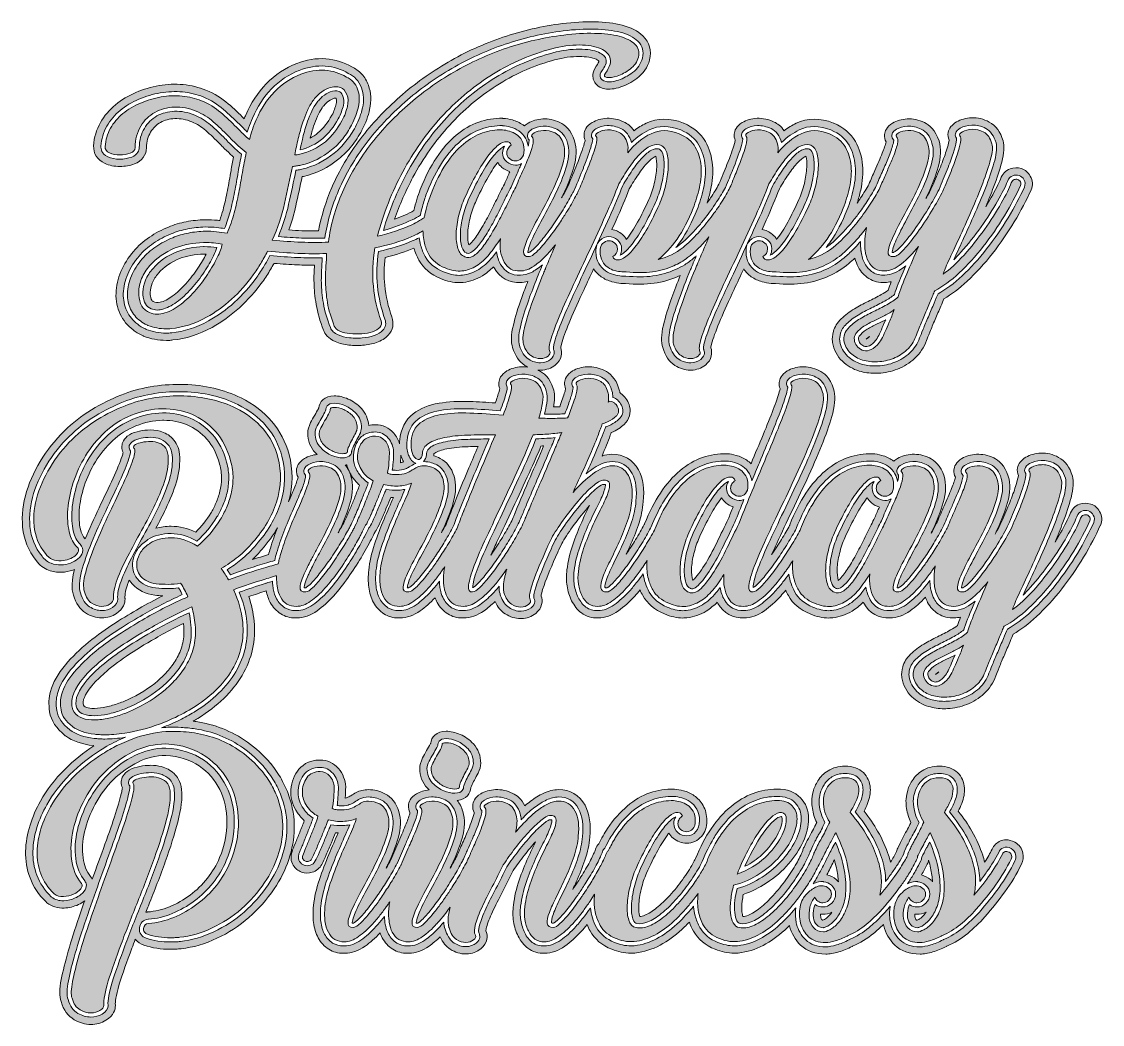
# Model space of a CAD drawing. Header units: inches. Extents: x 0.3 to 14.7, y -15.7 to -2.3.
import ezdxf

# ---------------------------------------------------------------- set-up
doc = ezdxf.new("R2010")
doc.units = ezdxf.units.IN
doc.header["$MEASUREMENT"] = 0
doc.layers.add('Layer 1', color=7, linetype='Continuous')

# ---------------------------------------------------------------- blocks, each defined once
blk = doc.blocks.new('block 2')
at = {"layer": 'Layer 1', "true_color": 0xffffff}
h = blk.add_hatch(color=7, dxfattribs=at)
h.dxf.hatch_style = 2
edge = h.paths.add_edge_path()
edge.add_spline(control_points=[(14.635, -8.845), (14.608, -8.798), (14.567, -8.764), (14.516, -8.747), (14.469, -8.731), (14.417, -8.732), (14.367, -8.75), (14.307, -8.772), (14.261, -8.82), (14.238, -8.886), (14.216, -8.945), (14.175, -9.027), (14.116, -9.13), (14.093, -9.171), (14.069, -9.211), (14.043, -9.253), (14.081, -9.164), (14.115, -9.077), (14.147, -8.994), (14.193, -8.873), (14.229, -8.761), (14.256, -8.663), (14.288, -8.539), (14.294, -8.448), (14.273, -8.377), (14.239, -8.259), (14.178, -8.176), (14.09, -8.128), (14.014, -8.087), (13.936, -8.068), (13.856, -8.072), (13.779, -8.076), (13.712, -8.094), (13.657, -8.126), (13.593, -8.163), (13.555, -8.211), (13.545, -8.268), (13.539, -8.303), (13.543, -8.338), (13.557, -8.369), (13.557, -8.37), (13.557, -8.372), (13.557, -8.373), (13.55, -8.409), (13.538, -8.457), (13.519, -8.515), (13.499, -8.576), (13.473, -8.647), (13.441, -8.726), (13.409, -8.805), (13.373, -8.891), (13.334, -8.982), (13.311, -9.031), (13.282, -9.085), (13.247, -9.145), (13.258, -9.122), (13.269, -9.1), (13.28, -9.077), (13.336, -8.957), (13.381, -8.84), (13.413, -8.729), (13.45, -8.598), (13.454, -8.48), (13.423, -8.379), (13.379, -8.232), (13.293, -8.166), (13.229, -8.135), (13.153, -8.1), (13.076, -8.083), (13.002, -8.087), (12.928, -8.091), (12.862, -8.109), (12.807, -8.142), (12.726, -8.191), (12.704, -8.252), (12.7, -8.295), (12.697, -8.329), (12.705, -8.362), (12.721, -8.391), (12.711, -8.431), (12.694, -8.482), (12.67, -8.542), (12.642, -8.609), (12.609, -8.687), (12.572, -8.771), (12.541, -8.84), (12.51, -8.912), (12.48, -8.986), (12.475, -8.996), (12.469, -9.007), (12.463, -9.018), (12.443, -9.056), (12.421, -9.095), (12.398, -9.136), (12.408, -9.116), (12.417, -9.096), (12.426, -9.077), (12.483, -8.957), (12.528, -8.84), (12.559, -8.729), (12.597, -8.598), (12.601, -8.48), (12.57, -8.379), (12.526, -8.232), (12.44, -8.166), (12.375, -8.135), (12.3, -8.1), (12.224, -8.083), (12.149, -8.087), (12.074, -8.091), (12.009, -8.109), (11.954, -8.142), (11.934, -8.154), (11.917, -8.167), (11.904, -8.18), (11.898, -8.176), (11.892, -8.171), (11.886, -8.167), (11.843, -8.137), (11.796, -8.115), (11.745, -8.101), (11.703, -8.09), (11.662, -8.083), (11.624, -8.08), (11.621, -8.08), (11.619, -8.08), (11.616, -8.079), (11.508, -8.076), (11.402, -8.093), (11.298, -8.129), (11.194, -8.165), (11.093, -8.224), (10.997, -8.305), (10.905, -8.382), (10.817, -8.482), (10.737, -8.602), (10.658, -8.72), (10.586, -8.861), (10.523, -9.023), (10.522, -9.025), (10.522, -9.028), (10.521, -9.03), (10.489, -9.089), (10.453, -9.151), (10.413, -9.216), (10.372, -9.283), (10.328, -9.351), (10.282, -9.419), (10.303, -9.371), (10.325, -9.321), (10.35, -9.269), (10.414, -9.13), (10.484, -8.982), (10.557, -8.83), (10.629, -8.678), (10.703, -8.522), (10.775, -8.365), (10.847, -8.208), (10.911, -8.059), (10.965, -7.921), (11.021, -7.781), (11.063, -7.653), (11.092, -7.541), (11.126, -7.407), (11.13, -7.301), (11.105, -7.217), (11.061, -7.071), (10.975, -7.004), (10.91, -6.974), (10.834, -6.938), (10.758, -6.922), (10.684, -6.926), (10.609, -6.929), (10.544, -6.948), (10.489, -6.981), (10.407, -7.03), (10.386, -7.091), (10.382, -7.134), (10.38, -7.162), (10.384, -7.189), (10.395, -7.215), (10.394, -7.22), (10.392, -7.227), (10.39, -7.236), (10.375, -7.292), (10.35, -7.367), (10.316, -7.458), (10.282, -7.551), (10.238, -7.66), (10.189, -7.78), (10.137, -7.904), (10.084, -8.032), (10.029, -8.162), (10.022, -8.179), (10.015, -8.196), (10.008, -8.213), (9.991, -8.196), (9.973, -8.181), (9.954, -8.167), (9.911, -8.137), (9.863, -8.115), (9.812, -8.101), (9.77, -8.09), (9.73, -8.083), (9.692, -8.08), (9.689, -8.08), (9.686, -8.08), (9.683, -8.079), (9.576, -8.076), (9.469, -8.093), (9.365, -8.129), (9.262, -8.165), (9.16, -8.224), (9.065, -8.305), (8.972, -8.382), (8.885, -8.482), (8.805, -8.602), (8.728, -8.716), (8.658, -8.853), (8.596, -9.01), (8.594, -9.013), (8.592, -9.017), (8.59, -9.021), (8.557, -9.084), (8.519, -9.151), (8.477, -9.22), (8.438, -9.283), (8.396, -9.347), (8.352, -9.412), (8.368, -9.379), (8.384, -9.345), (8.399, -9.311), (8.442, -9.217), (8.48, -9.12), (8.514, -9.022), (8.55, -8.917), (8.571, -8.815), (8.577, -8.718), (8.597, -8.552), (8.577, -8.409), (8.515, -8.295), (8.441, -8.157), (8.315, -8.083), (8.161, -8.087), (8.118, -8.088), (8.075, -8.096), (8.031, -8.11), (8.072, -8.012), (8.109, -7.92), (8.141, -7.834), (8.146, -7.823), (8.15, -7.811), (8.154, -7.799), (8.227, -7.767), (8.283, -7.731), (8.324, -7.69), (8.393, -7.624), (8.419, -7.538), (8.396, -7.451), (8.38, -7.389), (8.349, -7.338), (8.304, -7.298), (8.292, -7.287), (8.279, -7.277), (8.267, -7.269), (8.265, -7.251), (8.261, -7.234), (8.256, -7.217), (8.212, -7.072), (8.128, -7.005), (8.065, -6.974), (7.99, -6.938), (7.913, -6.922), (7.837, -6.926), (7.761, -6.929), (7.695, -6.948), (7.64, -6.981), (7.558, -7.03), (7.537, -7.091), (7.533, -7.134), (7.531, -7.163), (7.536, -7.191), (7.547, -7.217), (7.545, -7.227), (7.542, -7.241), (7.536, -7.261), (7.521, -7.314), (7.499, -7.379), (7.47, -7.456), (7.442, -7.456), (7.415, -7.457), (7.388, -7.457), (7.389, -7.448), (7.391, -7.438), (7.393, -7.429), (7.406, -7.344), (7.403, -7.274), (7.384, -7.215), (7.34, -7.07), (7.254, -7.004), (7.19, -6.974), (7.186, -6.972), (7.182, -6.97), (7.179, -6.969), (7.189, -6.97), (7.199, -6.97), (7.209, -6.97), (7.212, -6.97), (7.215, -6.97), (7.219, -6.97), (7.294, -6.968), (7.358, -6.945), (7.411, -6.902), (7.5, -6.829), (7.506, -6.737), (7.483, -6.673), (7.484, -6.663), (7.487, -6.639), (7.501, -6.594), (7.525, -6.515), (7.563, -6.415), (7.612, -6.298), (7.663, -6.179), (7.723, -6.045), (7.792, -5.899), (7.834, -5.81), (7.876, -5.719), (7.919, -5.627), (7.947, -5.668), (7.981, -5.703), (8.02, -5.73), (8.063, -5.761), (8.111, -5.783), (8.162, -5.796), (8.203, -5.807), (8.244, -5.814), (8.282, -5.818), (8.287, -5.818), (8.291, -5.818), (8.295, -5.818), (8.295, -5.818), (8.342, -5.818), (8.342, -5.818), (8.48, -5.834), (8.607, -5.833), (8.721, -5.817), (8.839, -5.8), (8.949, -5.768), (9.046, -5.724), (9.054, -5.72), (9.062, -5.717), (9.07, -5.713), (9.029, -5.815), (8.991, -5.913), (8.958, -6.005), (8.908, -6.143), (8.871, -6.267), (8.846, -6.372), (8.815, -6.502), (8.812, -6.596), (8.836, -6.67), (8.869, -6.78), (8.923, -6.86), (8.998, -6.907), (9.064, -6.949), (9.132, -6.97), (9.201, -6.97), (9.204, -6.97), (9.207, -6.97), (9.211, -6.97), (9.286, -6.968), (9.35, -6.945), (9.403, -6.902), (9.492, -6.829), (9.498, -6.737), (9.475, -6.673), (9.476, -6.663), (9.479, -6.639), (9.493, -6.594), (9.517, -6.515), (9.555, -6.415), (9.604, -6.298), (9.655, -6.179), (9.715, -6.045), (9.784, -5.899), (9.826, -5.81), (9.868, -5.719), (9.911, -5.627), (9.939, -5.668), (9.973, -5.703), (10.012, -5.73), (10.055, -5.761), (10.103, -5.783), (10.154, -5.796), (10.195, -5.807), (10.236, -5.814), (10.274, -5.818), (10.279, -5.818), (10.283, -5.818), (10.287, -5.818), (10.287, -5.818), (10.334, -5.818), (10.334, -5.818), (10.472, -5.834), (10.599, -5.833), (10.713, -5.817), (10.831, -5.8), (10.94, -5.768), (11.038, -5.724), (11.136, -5.68), (11.226, -5.623), (11.306, -5.555), (11.333, -5.532), (11.36, -5.508), (11.387, -5.482), (11.398, -5.526), (11.413, -5.566), (11.432, -5.601), (11.467, -5.666), (11.514, -5.717), (11.573, -5.754), (11.635, -5.793), (11.708, -5.811), (11.788, -5.807), (11.815, -5.806), (11.842, -5.802), (11.869, -5.796), (11.855, -5.835), (11.841, -5.873), (11.829, -5.909), (11.802, -5.93), (11.771, -5.949), (11.737, -5.967), (11.681, -5.998), (11.623, -6.028), (11.564, -6.057), (11.5, -6.088), (11.438, -6.121), (11.38, -6.155), (11.314, -6.194), (11.255, -6.239), (11.206, -6.288), (11.152, -6.343), (11.118, -6.397), (11.102, -6.454), (11.088, -6.505), (11.084, -6.55), (11.089, -6.592), (11.089, -6.596), (11.089, -6.6), (11.09, -6.603), (11.108, -6.703), (11.153, -6.787), (11.222, -6.853), (11.285, -6.913), (11.36, -6.957), (11.445, -6.982), (11.51, -7.002), (11.581, -7.012), (11.654, -7.012), (11.668, -7.012), (11.683, -7.012), (11.697, -7.011), (11.785, -7.007), (11.871, -6.988), (11.953, -6.956), (12.037, -6.923), (12.113, -6.875), (12.18, -6.814), (12.251, -6.749), (12.304, -6.669), (12.337, -6.577), (12.347, -6.552), (12.362, -6.515), (12.382, -6.464), (12.402, -6.414), (12.425, -6.359), (12.451, -6.299), (12.477, -6.239), (12.502, -6.179), (12.527, -6.12), (12.543, -6.083), (12.556, -6.052), (12.567, -6.024), (12.669, -5.965), (12.773, -5.887), (12.876, -5.79), (12.993, -5.682), (13.106, -5.558), (13.212, -5.422), (13.316, -5.288), (13.414, -5.146), (13.502, -5.001), (13.59, -4.855), (13.665, -4.714), (13.724, -4.581), (13.725, -4.58), (13.725, -4.58), (13.725, -4.579), (13.751, -4.518), (13.748, -4.45), (13.715, -4.394), (13.688, -4.346), (13.647, -4.313), (13.596, -4.295), (13.549, -4.28), (13.497, -4.281), (13.447, -4.299), (13.387, -4.321), (13.341, -4.369), (13.318, -4.434), (13.296, -4.493), (13.255, -4.576), (13.196, -4.679), (13.173, -4.719), (13.149, -4.76), (13.123, -4.802), (13.161, -4.712), (13.195, -4.626), (13.227, -4.543), (13.273, -4.422), (13.309, -4.31), (13.336, -4.211), (13.368, -4.088), (13.374, -3.997), (13.353, -3.926), (13.319, -3.808), (13.258, -3.724), (13.17, -3.677), (13.094, -3.636), (13.016, -3.617), (12.936, -3.621), (12.859, -3.625), (12.793, -3.643), (12.737, -3.675), (12.673, -3.712), (12.635, -3.76), (12.625, -3.817), (12.619, -3.851), (12.623, -3.886), (12.637, -3.917), (12.637, -3.919), (12.637, -3.92), (12.637, -3.922), (12.63, -3.958), (12.618, -4.006), (12.599, -4.064), (12.579, -4.125), (12.553, -4.196), (12.521, -4.274), (12.489, -4.354), (12.453, -4.44), (12.414, -4.531), (12.391, -4.58), (12.362, -4.634), (12.327, -4.694), (12.338, -4.671), (12.349, -4.648), (12.36, -4.626), (12.416, -4.506), (12.461, -4.389), (12.493, -4.278), (12.53, -4.146), (12.534, -4.029), (12.503, -3.928), (12.459, -3.781), (12.373, -3.714), (12.309, -3.684), (12.233, -3.648), (12.157, -3.632), (12.082, -3.636), (12.008, -3.64), (11.942, -3.658), (11.887, -3.691), (11.806, -3.74), (11.784, -3.801), (11.78, -3.844), (11.778, -3.878), (11.785, -3.911), (11.801, -3.94), (11.791, -3.98), (11.774, -4.031), (11.75, -4.091), (11.722, -4.158), (11.689, -4.235), (11.652, -4.32), (11.625, -4.379), (11.599, -4.441), (11.573, -4.504), (11.541, -4.56), (11.504, -4.621), (11.463, -4.685), (11.448, -4.707), (11.433, -4.73), (11.418, -4.752), (11.435, -4.697), (11.45, -4.64), (11.464, -4.581), (11.489, -4.467), (11.498, -4.356), (11.489, -4.25), (11.48, -4.137), (11.448, -4.031), (11.394, -3.936), (11.334, -3.83), (11.238, -3.749), (11.108, -3.693), (11.107, -3.692), (11.105, -3.692), (11.104, -3.691), (10.925, -3.62), (10.757, -3.621), (10.606, -3.694), (10.552, -3.72), (10.499, -3.753), (10.448, -3.792), (10.406, -3.731), (10.357, -3.696), (10.316, -3.677), (10.241, -3.641), (10.165, -3.625), (10.089, -3.628), (10.013, -3.632), (9.947, -3.651), (9.891, -3.684), (9.81, -3.732), (9.789, -3.794), (9.785, -3.836), (9.782, -3.865), (9.787, -3.894), (9.799, -3.92), (9.797, -3.93), (9.793, -3.944), (9.788, -3.964), (9.767, -4.035), (9.734, -4.129), (9.689, -4.241), (9.657, -4.32), (9.622, -4.407), (9.582, -4.501), (9.55, -4.558), (9.513, -4.62), (9.471, -4.685), (9.456, -4.707), (9.441, -4.73), (9.426, -4.752), (9.443, -4.697), (9.458, -4.64), (9.472, -4.581), (9.497, -4.467), (9.506, -4.356), (9.497, -4.25), (9.488, -4.137), (9.456, -4.031), (9.402, -3.936), (9.342, -3.83), (9.246, -3.749), (9.116, -3.693), (9.115, -3.692), (9.113, -3.692), (9.112, -3.691), (8.933, -3.62), (8.765, -3.621), (8.615, -3.694), (8.56, -3.72), (8.507, -3.753), (8.456, -3.792), (8.414, -3.731), (8.365, -3.696), (8.324, -3.677), (8.249, -3.641), (8.173, -3.625), (8.097, -3.628), (8.021, -3.632), (7.955, -3.651), (7.899, -3.684), (7.818, -3.732), (7.797, -3.794), (7.793, -3.836), (7.79, -3.865), (7.795, -3.894), (7.807, -3.92), (7.805, -3.93), (7.802, -3.944), (7.796, -3.964), (7.775, -4.035), (7.742, -4.129), (7.697, -4.241), (7.662, -4.329), (7.622, -4.427), (7.578, -4.532), (7.572, -4.543), (7.566, -4.555), (7.56, -4.567), (7.539, -4.605), (7.518, -4.644), (7.494, -4.684), (7.504, -4.665), (7.513, -4.645), (7.523, -4.626), (7.579, -4.506), (7.624, -4.389), (7.656, -4.278), (7.693, -4.146), (7.697, -4.029), (7.666, -3.928), (7.623, -3.781), (7.536, -3.714), (7.472, -3.684), (7.396, -3.648), (7.32, -3.632), (7.245, -3.636), (7.171, -3.64), (7.105, -3.658), (7.05, -3.691), (7.03, -3.703), (7.014, -3.716), (7, -3.729), (6.995, -3.724), (6.989, -3.72), (6.983, -3.716), (6.94, -3.686), (6.892, -3.663), (6.841, -3.65), (6.799, -3.639), (6.759, -3.632), (6.721, -3.629), (6.718, -3.628), (6.715, -3.628), (6.712, -3.628), (6.605, -3.625), (6.498, -3.642), (6.394, -3.678), (6.29, -3.714), (6.189, -3.773), (6.094, -3.853), (6.001, -3.931), (5.914, -4.031), (5.833, -4.151), (5.755, -4.268), (5.683, -4.41), (5.619, -4.572), (5.586, -4.658), (5.557, -4.752), (5.534, -4.852), (5.457, -4.896), (5.372, -4.934), (5.278, -4.968), (5.345, -4.773), (5.427, -4.586), (5.522, -4.41), (5.658, -4.156), (5.822, -3.924), (6.007, -3.721), (6.191, -3.518), (6.399, -3.342), (6.627, -3.196), (6.853, -3.051), (7.099, -2.939), (7.359, -2.864), (7.474, -2.83), (7.586, -2.811), (7.692, -2.808), (7.791, -2.805), (7.871, -2.814), (7.931, -2.835), (7.96, -2.845), (7.981, -2.858), (7.99, -2.87), (7.988, -2.878), (7.98, -2.9), (7.954, -2.937), (7.893, -3.018), (7.907, -3.089), (7.92, -3.124), (7.931, -3.152), (7.968, -3.219), (8.067, -3.236), (8.128, -3.247), (8.198, -3.239), (8.28, -3.212), (8.352, -3.188), (8.424, -3.15), (8.494, -3.098), (8.579, -3.035), (8.635, -2.952), (8.662, -2.854), (8.662, -2.853), (8.662, -2.853), (8.662, -2.852), (8.693, -2.731), (8.662, -2.618), (8.573, -2.534), (8.506, -2.469), (8.413, -2.421), (8.297, -2.391), (8.194, -2.364), (8.072, -2.35), (7.933, -2.347), (7.799, -2.344), (7.655, -2.352), (7.505, -2.371), (7.236, -2.404), (6.971, -2.465), (6.716, -2.552), (6.461, -2.638), (6.216, -2.75), (5.987, -2.883), (5.758, -3.016), (5.543, -3.17), (5.348, -3.342), (5.151, -3.514), (4.975, -3.703), (4.824, -3.902), (4.671, -4.103), (4.544, -4.32), (4.446, -4.546), (4.364, -4.733), (4.305, -4.927), (4.269, -5.123), (4.197, -5.124), (4.122, -5.122), (4.047, -5.119), (3.99, -5.117), (3.933, -5.114), (3.874, -5.11), (3.912, -5.005), (3.943, -4.898), (3.967, -4.79), (3.996, -4.66), (4.024, -4.53), (4.051, -4.402), (4.057, -4.401), (4.063, -4.399), (4.069, -4.398), (4.244, -4.358), (4.401, -4.28), (4.537, -4.166), (4.6, -4.116), (4.658, -4.058), (4.709, -3.994), (4.759, -3.931), (4.804, -3.862), (4.843, -3.789), (4.844, -3.788), (4.844, -3.787), (4.844, -3.787), (4.895, -3.688), (4.929, -3.595), (4.947, -3.51), (4.972, -3.394), (4.967, -3.287), (4.93, -3.19), (4.911, -3.133), (4.88, -3.082), (4.84, -3.039), (4.802, -2.999), (4.759, -2.968), (4.709, -2.945), (4.607, -2.883), (4.491, -2.847), (4.365, -2.838), (4.238, -2.829), (4.107, -2.85), (3.979, -2.9), (3.827, -2.958), (3.691, -3.048), (3.575, -3.169), (3.461, -3.286), (3.37, -3.426), (3.304, -3.584), (3.296, -3.6), (3.289, -3.617), (3.282, -3.633), (3.215, -3.566), (3.144, -3.499), (3.071, -3.435), (2.986, -3.361), (2.886, -3.3), (2.774, -3.254), (2.682, -3.216), (2.58, -3.191), (2.473, -3.181), (2.367, -3.171), (2.259, -3.175), (2.152, -3.194), (2.047, -3.212), (1.944, -3.243), (1.846, -3.284), (1.745, -3.328), (1.654, -3.382), (1.575, -3.448), (1.493, -3.515), (1.425, -3.595), (1.374, -3.685), (1.321, -3.778), (1.29, -3.882), (1.284, -3.993), (1.278, -4.093), (1.332, -4.18), (1.43, -4.225), (1.491, -4.253), (1.559, -4.267), (1.631, -4.267), (1.701, -4.267), (1.766, -4.255), (1.825, -4.233), (1.925, -4.194), (1.985, -4.114), (1.986, -4.019), (1.988, -3.936), (2.006, -3.868), (2.04, -3.811), (2.075, -3.754), (2.118, -3.712), (2.171, -3.682), (2.227, -3.651), (2.29, -3.635), (2.362, -3.632), (2.437, -3.629), (2.511, -3.643), (2.587, -3.675), (2.655, -3.703), (2.717, -3.742), (2.771, -3.789), (2.835, -3.845), (2.898, -3.905), (2.959, -3.966), (2.964, -3.971), (2.97, -3.977), (2.976, -3.983), (2.982, -3.992), (2.989, -4.001), (2.998, -4.008), (3.031, -4.04), (3.064, -4.072), (3.096, -4.102), (3.11, -4.116), (3.125, -4.13), (3.141, -4.143), (3.128, -4.203), (3.117, -4.263), (3.107, -4.323), (3.093, -4.409), (3.077, -4.498), (3.06, -4.587), (3.043, -4.674), (3.023, -4.76), (3.001, -4.845), (2.989, -4.891), (2.974, -4.938), (2.958, -4.985), (2.948, -4.984), (2.939, -4.983), (2.929, -4.981), (2.877, -4.976), (2.821, -4.973), (2.765, -4.973), (2.763, -4.973), (2.761, -4.973), (2.76, -4.973), (2.675, -4.976), (2.593, -4.985), (2.513, -5), (2.432, -5.016), (2.352, -5.04), (2.276, -5.071), (2.188, -5.107), (2.103, -5.152), (2.025, -5.205), (1.943, -5.26), (1.872, -5.324), (1.814, -5.394), (1.742, -5.475), (1.686, -5.565), (1.646, -5.659), (1.606, -5.756), (1.584, -5.853), (1.581, -5.949), (1.577, -6.048), (1.596, -6.141), (1.636, -6.226), (1.676, -6.308), (1.733, -6.379), (1.807, -6.436), (1.841, -6.464), (1.881, -6.489), (1.932, -6.512), (1.937, -6.515), (1.942, -6.517), (1.947, -6.519), (2.039, -6.556), (2.141, -6.575), (2.249, -6.575), (2.249, -6.575), (2.282, -6.575), (2.282, -6.575), (2.3, -6.575), (2.317, -6.573), (2.335, -6.57), (2.506, -6.554), (2.681, -6.498), (2.856, -6.403), (2.857, -6.403), (2.857, -6.402), (2.858, -6.402), (2.983, -6.332), (3.104, -6.244), (3.218, -6.142), (3.33, -6.04), (3.434, -5.924), (3.526, -5.796), (3.527, -5.795), (3.528, -5.794), (3.528, -5.794), (3.564, -5.742), (3.599, -5.688), (3.632, -5.634), (3.648, -5.608), (3.663, -5.58), (3.679, -5.553), (3.786, -5.561), (3.89, -5.568), (3.989, -5.573), (4.065, -5.576), (4.14, -5.578), (4.215, -5.578), (4.215, -5.578), (4.215, -5.579), (4.215, -5.579), (4.209, -5.648), (4.207, -5.726), (4.209, -5.81), (4.21, -5.897), (4.219, -5.994), (4.237, -6.099), (4.254, -6.206), (4.288, -6.321), (4.336, -6.44), (4.353, -6.487), (4.395, -6.549), (4.491, -6.592), (4.545, -6.616), (4.605, -6.631), (4.671, -6.638), (4.704, -6.641), (4.738, -6.643), (4.773, -6.643), (4.799, -6.643), (4.826, -6.642), (4.852, -6.64), (4.92, -6.635), (4.983, -6.623), (5.038, -6.604), (5.103, -6.58), (5.155, -6.548), (5.194, -6.506), (5.256, -6.44), (5.273, -6.352), (5.242, -6.263), (5.242, -6.262), (5.242, -6.262), (5.241, -6.261), (5.194, -6.131), (5.163, -5.99), (5.148, -5.841), (5.136, -5.724), (5.138, -5.601), (5.152, -5.474), (5.289, -5.442), (5.417, -5.401), (5.534, -5.352), (5.55, -5.407), (5.572, -5.461), (5.601, -5.511), (5.661, -5.619), (5.758, -5.701), (5.888, -5.754), (5.974, -5.791), (6.057, -5.809), (6.135, -5.809), (6.153, -5.809), (6.171, -5.808), (6.188, -5.806), (6.279, -5.796), (6.365, -5.766), (6.445, -5.717), (6.497, -5.685), (6.546, -5.645), (6.592, -5.598), (6.595, -5.603), (6.598, -5.608), (6.601, -5.614), (6.676, -5.745), (6.799, -5.814), (6.949, -5.807), (6.981, -5.807), (7.014, -5.802), (7.046, -5.794), (7.017, -5.867), (6.991, -5.938), (6.966, -6.005), (6.917, -6.143), (6.879, -6.267), (6.854, -6.372), (6.823, -6.502), (6.82, -6.596), (6.844, -6.67), (6.877, -6.78), (6.931, -6.86), (7.006, -6.907), (7.019, -6.916), (7.033, -6.923), (7.046, -6.93), (7.018, -6.926), (6.991, -6.924), (6.963, -6.926), (6.889, -6.929), (6.823, -6.948), (6.768, -6.981), (6.687, -7.03), (6.665, -7.091), (6.662, -7.134), (6.659, -7.161), (6.663, -7.188), (6.674, -7.213), (6.672, -7.222), (6.669, -7.235), (6.664, -7.252), (6.652, -7.295), (6.636, -7.347), (6.615, -7.406), (6.501, -7.397), (6.389, -7.39), (6.281, -7.386), (6.129, -7.381), (5.99, -7.389), (5.868, -7.409), (5.731, -7.432), (5.616, -7.479), (5.525, -7.55), (5.421, -7.63), (5.36, -7.75), (5.346, -7.896), (5.346, -7.897), (5.346, -7.898), (5.346, -7.898), (5.345, -7.915), (5.344, -7.93), (5.344, -7.946), (5.328, -7.895), (5.303, -7.849), (5.267, -7.808), (5.202, -7.733), (5.118, -7.694), (5.024, -7.694), (4.991, -7.694), (4.961, -7.697), (4.934, -7.703), (4.927, -7.616), (4.894, -7.54), (4.839, -7.48), (4.788, -7.425), (4.729, -7.383), (4.664, -7.354), (4.599, -7.326), (4.536, -7.311), (4.478, -7.311), (4.345, -7.311), (4.28, -7.391), (4.271, -7.472), (4.27, -7.474), (4.268, -7.477), (4.266, -7.482), (4.252, -7.508), (4.236, -7.537), (4.218, -7.568), (4.198, -7.602), (4.18, -7.635), (4.164, -7.666), (4.138, -7.717), (4.125, -7.762), (4.125, -7.805), (4.125, -7.907), (4.16, -7.997), (4.227, -8.066), (4.235, -8.074), (4.242, -8.082), (4.25, -8.089), (4.187, -8.096), (4.131, -8.114), (4.083, -8.142), (4.001, -8.191), (3.98, -8.252), (3.976, -8.295), (3.973, -8.329), (3.98, -8.363), (3.997, -8.392), (3.987, -8.431), (3.97, -8.481), (3.945, -8.542), (3.924, -8.595), (3.899, -8.654), (3.871, -8.717), (3.93, -8.501), (3.932, -8.289), (3.877, -8.088), (3.834, -7.924), (3.757, -7.777), (3.648, -7.65), (3.542, -7.525), (3.404, -7.42), (3.24, -7.338), (3.129, -7.284), (3.007, -7.241), (2.879, -7.21), (2.752, -7.181), (2.62, -7.164), (2.485, -7.16), (2.352, -7.156), (2.217, -7.164), (2.083, -7.184), (1.949, -7.204), (1.817, -7.237), (1.692, -7.283), (1.568, -7.328), (1.438, -7.39), (1.305, -7.467), (1.169, -7.545), (1.045, -7.636), (0.936, -7.738), (0.814, -7.851), (0.704, -7.982), (0.609, -8.126), (0.514, -8.273), (0.442, -8.425), (0.395, -8.579), (0.346, -8.738), (0.328, -8.898), (0.342, -9.053), (0.357, -9.218), (0.418, -9.368), (0.522, -9.498), (0.566, -9.558), (0.622, -9.601), (0.686, -9.625), (0.742, -9.646), (0.799, -9.655), (0.856, -9.653), (0.909, -9.651), (0.961, -9.641), (1.01, -9.623), (1.017, -9.62), (1.024, -9.617), (1.031, -9.615), (0.992, -9.755), (0.988, -9.867), (1.016, -9.956), (1.049, -10.066), (1.104, -10.146), (1.178, -10.193), (1.246, -10.236), (1.318, -10.258), (1.39, -10.258), (1.465, -10.258), (1.531, -10.238), (1.588, -10.2), (1.681, -10.136), (1.701, -10.06), (1.701, -10.008), (1.701, -10.005), (1.701, -10.001), (1.7, -9.998), (1.697, -9.945), (1.71, -9.88), (1.739, -9.804), (1.745, -9.788), (1.751, -9.772), (1.758, -9.756), (1.767, -9.772), (1.777, -9.786), (1.789, -9.801), (1.791, -9.803), (1.792, -9.805), (1.794, -9.807), (1.872, -9.892), (1.972, -9.943), (2.094, -9.957), (2.095, -9.958), (2.096, -9.958), (2.098, -9.958), (2.133, -9.961), (2.168, -9.963), (2.204, -9.965), (2.094, -10.019), (1.988, -10.076), (1.887, -10.134), (1.794, -10.188), (1.687, -10.252), (1.57, -10.327), (1.449, -10.403), (1.331, -10.489), (1.218, -10.581), (1.102, -10.675), (0.998, -10.776), (0.909, -10.881), (0.811, -10.996), (0.744, -11.115), (0.711, -11.236), (0.688, -11.315), (0.684, -11.405), (0.7, -11.504), (0.718, -11.621), (0.788, -11.727), (0.908, -11.822), (0.91, -11.823), (0.911, -11.824), (0.912, -11.825), (1.005, -11.893), (1.129, -11.936), (1.281, -11.954), (1.283, -11.954), (1.285, -11.955), (1.287, -11.955), (1.149, -12.046), (1.019, -12.151), (0.9, -12.27), (0.77, -12.401), (0.661, -12.542), (0.578, -12.691), (0.521, -12.792), (0.475, -12.9), (0.44, -13.01), (0.403, -13.124), (0.384, -13.241), (0.381, -13.356), (0.378, -13.476), (0.398, -13.595), (0.44, -13.709), (0.484, -13.826), (0.555, -13.934), (0.653, -14.029), (0.657, -14.033), (0.661, -14.036), (0.665, -14.039), (0.728, -14.09), (0.807, -14.114), (0.892, -14.11), (0.959, -14.106), (1.023, -14.091), (1.081, -14.064), (1.112, -14.05), (1.14, -14.034), (1.165, -14.015), (1.14, -14.086), (1.116, -14.156), (1.092, -14.226), (1.035, -14.391), (0.986, -14.545), (0.947, -14.683), (0.906, -14.824), (0.875, -14.95), (0.855, -15.056), (0.829, -15.186), (0.828, -15.28), (0.851, -15.351), (0.885, -15.464), (0.944, -15.545), (1.027, -15.592), (1.099, -15.633), (1.172, -15.654), (1.246, -15.654), (1.321, -15.654), (1.389, -15.635), (1.448, -15.599), (1.551, -15.536), (1.573, -15.458), (1.573, -15.403), (1.573, -15.4), (1.573, -15.397), (1.572, -15.393), (1.57, -15.362), (1.574, -15.285), (1.625, -15.121), (1.669, -14.98), (1.725, -14.82), (1.791, -14.644), (1.806, -14.605), (1.822, -14.564), (1.837, -14.523), (1.866, -14.561), (1.906, -14.588), (1.952, -14.602), (2.061, -14.639), (2.18, -14.657), (2.307, -14.657), (2.33, -14.657), (2.354, -14.656), (2.377, -14.655), (2.4, -14.654), (2.424, -14.651), (2.446, -14.649), (2.606, -14.632), (2.765, -14.586), (2.92, -14.511), (3.074, -14.441), (3.217, -14.348), (3.345, -14.235), (3.473, -14.124), (3.586, -13.996), (3.68, -13.855), (3.764, -13.732), (3.829, -13.601), (3.874, -13.466), (3.919, -13.33), (3.944, -13.192), (3.947, -13.057), (3.95, -12.91), (3.925, -12.762), (3.875, -12.618), (3.85, -12.545), (3.817, -12.472), (3.777, -12.401), (3.737, -12.33), (3.69, -12.261), (3.638, -12.197), (3.637, -12.196), (3.637, -12.196), (3.636, -12.195), (3.539, -12.081), (3.435, -11.984), (3.327, -11.908), (3.22, -11.833), (3.108, -11.772), (2.994, -11.728), (2.882, -11.684), (2.765, -11.653), (2.646, -11.635), (2.632, -11.633), (2.618, -11.631), (2.603, -11.629), (2.625, -11.617), (2.646, -11.604), (2.667, -11.592), (2.929, -11.429), (3.127, -11.238), (3.254, -11.022), (3.385, -10.8), (3.439, -10.558), (3.414, -10.304), (3.403, -10.19), (3.379, -10.08), (3.343, -9.976), (3.42, -9.949), (3.498, -9.924), (3.575, -9.9), (3.586, -9.956), (3.604, -10.008), (3.628, -10.053), (3.663, -10.117), (3.71, -10.168), (3.768, -10.205), (3.825, -10.241), (3.891, -10.259), (3.963, -10.259), (3.969, -10.259), (3.975, -10.258), (3.981, -10.258), (4.071, -10.257), (4.162, -10.225), (4.251, -10.163), (4.324, -10.112), (4.397, -10.046), (4.467, -9.968), (4.534, -9.894), (4.6, -9.811), (4.663, -9.721), (4.724, -9.634), (4.781, -9.546), (4.833, -9.46), (4.886, -9.372), (4.932, -9.29), (4.971, -9.213), (4.989, -9.178), (5.005, -9.145), (5.019, -9.116), (5.029, -9.105), (5.037, -9.092), (5.044, -9.079), (5.061, -9.047), (5.081, -9.005), (5.104, -8.951), (5.127, -8.899), (5.15, -8.845), (5.172, -8.791), (5.192, -8.744), (5.21, -8.699), (5.226, -8.659), (5.239, -8.66), (5.251, -8.66), (5.263, -8.661), (5.223, -8.749), (5.181, -8.845), (5.139, -8.947), (5.093, -9.056), (5.05, -9.168), (5.012, -9.281), (4.972, -9.402), (4.946, -9.517), (4.935, -9.624), (4.926, -9.703), (4.926, -9.779), (4.935, -9.849), (4.945, -9.926), (4.966, -9.995), (4.997, -10.053), (5.032, -10.117), (5.079, -10.168), (5.137, -10.205), (5.194, -10.241), (5.259, -10.259), (5.331, -10.259), (5.338, -10.259), (5.344, -10.258), (5.35, -10.258), (5.44, -10.257), (5.53, -10.225), (5.619, -10.163), (5.685, -10.117), (5.751, -10.059), (5.815, -9.991), (5.823, -10.013), (5.832, -10.033), (5.842, -10.053), (5.877, -10.117), (5.924, -10.168), (5.983, -10.205), (6.04, -10.241), (6.105, -10.259), (6.177, -10.259), (6.183, -10.259), (6.19, -10.258), (6.196, -10.258), (6.286, -10.257), (6.376, -10.225), (6.465, -10.163), (6.514, -10.129), (6.563, -10.088), (6.611, -10.041), (6.644, -10.114), (6.689, -10.168), (6.746, -10.204), (6.812, -10.246), (6.88, -10.268), (6.949, -10.268), (6.952, -10.268), (6.956, -10.268), (6.959, -10.268), (7.034, -10.265), (7.099, -10.242), (7.151, -10.199), (7.241, -10.126), (7.247, -10.032), (7.223, -9.968), (7.224, -9.954), (7.23, -9.913), (7.261, -9.828), (7.305, -9.708), (7.366, -9.559), (7.443, -9.387), (7.443, -9.387), (7.449, -9.375), (7.449, -9.375), (7.453, -9.368), (7.456, -9.36), (7.458, -9.353), (7.458, -9.353), (7.496, -9.272), (7.496, -9.272), (7.533, -9.207), (7.581, -9.132), (7.64, -9.051), (7.702, -8.966), (7.765, -8.884), (7.829, -8.809), (7.842, -8.794), (7.854, -8.78), (7.866, -8.766), (7.831, -8.835), (7.796, -8.909), (7.761, -8.988), (7.718, -9.083), (7.678, -9.184), (7.643, -9.287), (7.605, -9.397), (7.578, -9.51), (7.565, -9.621), (7.556, -9.693), (7.557, -9.765), (7.567, -9.835), (7.578, -9.906), (7.599, -9.972), (7.628, -10.031), (7.661, -10.097), (7.704, -10.151), (7.758, -10.192), (7.82, -10.239), (7.897, -10.262), (7.98, -10.258), (8.07, -10.257), (8.16, -10.225), (8.249, -10.163), (8.323, -10.112), (8.396, -10.046), (8.466, -9.968), (8.489, -9.942), (8.512, -9.916), (8.535, -9.888), (8.546, -9.913), (8.558, -9.938), (8.572, -9.963), (8.632, -10.07), (8.729, -10.152), (8.859, -10.205), (8.943, -10.242), (9.025, -10.26), (9.104, -10.26), (9.122, -10.26), (9.14, -10.259), (9.157, -10.257), (9.25, -10.247), (9.336, -10.217), (9.415, -10.167), (9.466, -10.135), (9.515, -10.096), (9.561, -10.05), (9.564, -10.055), (9.567, -10.061), (9.57, -10.066), (9.643, -10.197), (9.767, -10.265), (9.917, -10.258), (10.006, -10.257), (10.097, -10.225), (10.186, -10.163), (10.259, -10.112), (10.332, -10.046), (10.402, -9.968), (10.425, -9.943), (10.447, -9.917), (10.469, -9.891), (10.479, -9.915), (10.491, -9.939), (10.504, -9.963), (10.565, -10.071), (10.661, -10.152), (10.792, -10.205), (10.878, -10.242), (10.961, -10.26), (11.039, -10.26), (11.057, -10.26), (11.075, -10.259), (11.092, -10.257), (11.183, -10.247), (11.269, -10.217), (11.349, -10.168), (11.401, -10.136), (11.45, -10.096), (11.496, -10.049), (11.499, -10.055), (11.502, -10.06), (11.505, -10.065), (11.579, -10.196), (11.703, -10.265), (11.853, -10.258), (11.943, -10.257), (12.033, -10.225), (12.122, -10.163), (12.19, -10.116), (12.257, -10.056), (12.323, -9.985), (12.331, -10.009), (12.341, -10.032), (12.352, -10.053), (12.387, -10.117), (12.434, -10.168), (12.493, -10.205), (12.555, -10.244), (12.628, -10.262), (12.708, -10.258), (12.735, -10.257), (12.762, -10.253), (12.789, -10.247), (12.775, -10.286), (12.761, -10.324), (12.749, -10.36), (12.722, -10.381), (12.691, -10.4), (12.657, -10.419), (12.6, -10.449), (12.542, -10.479), (12.484, -10.508), (12.42, -10.54), (12.358, -10.573), (12.3, -10.607), (12.234, -10.646), (12.175, -10.69), (12.126, -10.74), (12.072, -10.794), (12.038, -10.848), (12.022, -10.906), (12.008, -10.956), (12.004, -11.001), (12.008, -11.044), (12.009, -11.047), (12.009, -11.051), (12.01, -11.055), (12.028, -11.154), (12.073, -11.238), (12.142, -11.304), (12.205, -11.365), (12.28, -11.408), (12.365, -11.434), (12.43, -11.454), (12.501, -11.464), (12.574, -11.464), (12.588, -11.464), (12.603, -11.463), (12.617, -11.463), (12.705, -11.458), (12.791, -11.439), (12.873, -11.407), (12.957, -11.374), (13.033, -11.326), (13.1, -11.265), (13.171, -11.2), (13.224, -11.121), (13.257, -11.028), (13.267, -11.003), (13.282, -10.966), (13.302, -10.915), (13.322, -10.865), (13.345, -10.81), (13.371, -10.751), (13.397, -10.69), (13.422, -10.63), (13.447, -10.571), (13.463, -10.535), (13.476, -10.503), (13.487, -10.475), (13.589, -10.416), (13.693, -10.338), (13.796, -10.242), (13.913, -10.133), (14.026, -10.009), (14.132, -9.874), (14.236, -9.739), (14.334, -9.598), (14.422, -9.452), (14.51, -9.307), (14.585, -9.165), (14.644, -9.033), (14.645, -9.032), (14.645, -9.031), (14.645, -9.03), (14.671, -8.969), (14.668, -8.902), (14.635, -8.845)], knot_values=[0, 0, 0, 0, 1, 1, 1, 2, 2, 2, 3, 3, 3, 4, 4, 4, 5, 5, 5, 6, 6, 6, 7, 7, 7, 8, 8, 8, 9, 9, 9, 10, 10, 10, 11, 11, 11, 12, 12, 12, 13, 13, 13, 14, 14, 14, 15, 15, 15, 16, 16, 16, 17, 17, 17, 18, 18, 18, 19, 19, 19, 20, 20, 20, 21, 21, 21, 22, 22, 22, 23, 23, 23, 24, 24, 24, 25, 25, 25, 26, 26, 26, 27, 27, 27, 28, 28, 28, 29, 29, 29, 30, 30, 30, 31, 31, 31, 32, 32, 32, 33, 33, 33, 34, 34, 34, 35, 35, 35, 36, 36, 36, 37, 37, 37, 38, 38, 38, 39, 39, 39, 40, 40, 40, 41, 41, 41, 42, 42, 42, 43, 43, 43, 44, 44, 44, 45, 45, 45, 46, 46, 46, 47, 47, 47, 48, 48, 48, 49, 49, 49, 50, 50, 50, 51, 51, 51, 52, 52, 52, 53, 53, 53, 54, 54, 54, 55, 55, 55, 56, 56, 56, 57, 57, 57, 58, 58, 58, 59, 59, 59, 60, 60, 60, 61, 61, 61, 62, 62, 62, 63, 63, 63, 64, 64, 64, 65, 65, 65, 66, 66, 66, 67, 67, 67, 68, 68, 68, 69, 69, 69, 70, 70, 70, 71, 71, 71, 72, 72, 72, 73, 73, 73, 74, 74, 74, 75, 75, 75, 76, 76, 76, 77, 77, 77, 78, 78, 78, 79, 79, 79, 80, 80, 80, 81, 81, 81, 82, 82, 82, 83, 83, 83, 84, 84, 84, 85, 85, 85, 86, 86, 86, 87, 87, 87, 88, 88, 88, 89, 89, 89, 90, 90, 90, 91, 91, 91, 92, 92, 92, 93, 93, 93, 94, 94, 94, 95, 95, 95, 96, 96, 96, 97, 97, 97, 98, 98, 98, 99, 99, 99, 100, 100, 100, 101, 101, 101, 102, 102, 102, 103, 103, 103, 104, 104, 104, 105, 105, 105, 106, 106, 106, 107, 107, 107, 108, 108, 108, 109, 109, 109, 110, 110, 110, 111, 111, 111, 112, 112, 112, 113, 113, 113, 114, 114, 114, 115, 115, 115, 116, 116, 116, 117, 117, 117, 118, 118, 118, 119, 119, 119, 120, 120, 120, 121, 121, 121, 122, 122, 122, 123, 123, 123, 124, 124, 124, 125, 125, 125, 126, 126, 126, 127, 127, 127, 128, 128, 128, 129, 129, 129, 130, 130, 130, 131, 131, 131, 132, 132, 132, 133, 133, 133, 134, 134, 134, 135, 135, 135, 136, 136, 136, 137, 137, 137, 138, 138, 138, 139, 139, 139, 140, 140, 140, 141, 141, 141, 142, 142, 142, 143, 143, 143, 144, 144, 144, 145, 145, 145, 146, 146, 146, 147, 147, 147, 148, 148, 148, 149, 149, 149, 150, 150, 150, 151, 151, 151, 152, 152, 152, 153, 153, 153, 154, 154, 154, 155, 155, 155, 156, 156, 156, 157, 157, 157, 158, 158, 158, 159, 159, 159, 160, 160, 160, 161, 161, 161, 162, 162, 162, 163, 163, 163, 164, 164, 164, 165, 165, 165, 166, 166, 166, 167, 167, 167, 168, 168, 168, 169, 169, 169, 170, 170, 170, 171, 171, 171, 172, 172, 172, 173, 173, 173, 174, 174, 174, 175, 175, 175, 176, 176, 176, 177, 177, 177, 178, 178, 178, 179, 179, 179, 180, 180, 180, 181, 181, 181, 182, 182, 182, 183, 183, 183, 184, 184, 184, 185, 185, 185, 186, 186, 186, 187, 187, 187, 188, 188, 188, 189, 189, 189, 190, 190, 190, 191, 191, 191, 192, 192, 192, 193, 193, 193, 194, 194, 194, 195, 195, 195, 196, 196, 196, 197, 197, 197, 198, 198, 198, 199, 199, 199, 200, 200, 200, 201, 201, 201, 202, 202, 202, 203, 203, 203, 204, 204, 204, 205, 205, 205, 206, 206, 206, 207, 207, 207, 208, 208, 208, 209, 209, 209, 210, 210, 210, 211, 211, 211, 212, 212, 212, 213, 213, 213, 214, 214, 214, 215, 215, 215, 216, 216, 216, 217, 217, 217, 218, 218, 218, 219, 219, 219, 220, 220, 220, 221, 221, 221, 222, 222, 222, 223, 223, 223, 224, 224, 224, 225, 225, 225, 226, 226, 226, 227, 227, 227, 228, 228, 228, 229, 229, 229, 230, 230, 230, 231, 231, 231, 232, 232, 232, 233, 233, 233, 234, 234, 234, 235, 235, 235, 236, 236, 236, 237, 237, 237, 238, 238, 238, 239, 239, 239, 240, 240, 240, 241, 241, 241, 242, 242, 242, 243, 243, 243, 244, 244, 244, 245, 245, 245, 246, 246, 246, 247, 247, 247, 248, 248, 248, 249, 249, 249, 250, 250, 250, 251, 251, 251, 252, 252, 252, 253, 253, 253, 254, 254, 254, 255, 255, 255, 256, 256, 256, 257, 257, 257, 258, 258, 258, 259, 259, 259, 260, 260, 260, 261, 261, 261, 262, 262, 262, 263, 263, 263, 264, 264, 264, 265, 265, 265, 266, 266, 266, 267, 267, 267, 268, 268, 268, 269, 269, 269, 270, 270, 270, 271, 271, 271, 272, 272, 272, 273, 273, 273, 274, 274, 274, 275, 275, 275, 276, 276, 276, 277, 277, 277, 278, 278, 278, 279, 279, 279, 280, 280, 280, 281, 281, 281, 282, 282, 282, 283, 283, 283, 284, 284, 284, 285, 285, 285, 286, 286, 286, 287, 287, 287, 288, 288, 288, 289, 289, 289, 290, 290, 290, 291, 291, 291, 292, 292, 292, 293, 293, 293, 294, 294, 294, 295, 295, 295, 296, 296, 296, 297, 297, 297, 298, 298, 298, 299, 299, 299, 300, 300, 300, 301, 301, 301, 302, 302, 302, 303, 303, 303, 304, 304, 304, 305, 305, 305, 306, 306, 306, 307, 307, 307, 308, 308, 308, 309, 309, 309, 310, 310, 310, 311, 311, 311, 312, 312, 312, 313, 313, 313, 314, 314, 314, 315, 315, 315, 316, 316, 316, 317, 317, 317, 318, 318, 318, 319, 319, 319, 320, 320, 320, 321, 321, 321, 322, 322, 322, 323, 323, 323, 324, 324, 324, 325, 325, 325, 326, 326, 326, 327, 327, 327, 328, 328, 328, 329, 329, 329, 330, 330, 330, 331, 331, 331, 332, 332, 332, 333, 333, 333, 334, 334, 334, 335, 335, 335, 336, 336, 336, 337, 337, 337, 338, 338, 338, 339, 339, 339, 340, 340, 340, 341, 341, 341, 342, 342, 342, 343, 343, 343, 344, 344, 344, 345, 345, 345, 346, 346, 346, 347, 347, 347, 348, 348, 348, 349, 349, 349, 350, 350, 350, 351, 351, 351, 352, 352, 352, 353, 353, 353, 354, 354, 354, 355, 355, 355, 356, 356, 356, 357, 357, 357, 358, 358, 358, 359, 359, 359, 360, 360, 360, 361, 361, 361, 362, 362, 362, 363, 363, 363, 364, 364, 364, 365, 365, 365, 366, 366, 366, 367, 367, 367, 368, 368, 368, 369, 369, 369, 370, 370, 370, 371, 371, 371, 372, 372, 372, 373, 373, 373, 374, 374, 374, 375, 375, 375, 376, 376, 376, 377, 377, 377, 378, 378, 378, 379, 379, 379, 380, 380, 380, 381, 381, 381, 382, 382, 382, 383, 383, 383, 384, 384, 384, 385, 385, 385, 386, 386, 386, 387, 387, 387, 388, 388, 388, 389, 389, 389, 390, 390, 390, 391, 391, 391, 392, 392, 392, 393, 393, 393, 394, 394, 394, 395, 395, 395, 396, 396, 396, 397, 397, 397, 398, 398, 398, 399, 399, 399, 400, 400, 400, 401, 401, 401, 402, 402, 402, 403, 403, 403, 404, 404, 404, 405, 405, 405, 406, 406, 406, 407, 407, 407, 408, 408, 408, 409, 409, 409, 410, 410, 410, 411, 411, 411, 412, 412, 412, 413, 413, 413, 414, 414, 414, 415, 415, 415, 416, 416, 416, 417, 417, 417, 418, 418, 418, 419, 419, 419, 420, 420, 420, 421, 421, 421, 422, 422, 422, 423, 423, 423, 424, 424, 424, 425, 425, 425, 426, 426, 426, 427, 427, 427, 428, 428, 428, 429, 429, 429, 430, 430, 430, 431, 431, 431, 432, 432, 432, 433, 433, 433, 434, 434, 434, 435, 435, 435, 436, 436, 436, 437, 437, 437, 438, 438, 438, 439, 439, 439, 440, 440, 440, 441, 441, 441, 442, 442, 442, 443, 443, 443, 444, 444, 444, 445, 445, 445, 446, 446, 446, 447, 447, 447, 448, 448, 448, 449, 449, 449, 450, 450, 450, 451, 451, 451, 452, 452, 452, 453, 453, 453, 454, 454, 454, 455, 455, 455, 456, 456, 456, 457, 457, 457, 458, 458, 458, 459, 459, 459, 460, 460, 460, 461, 461, 461, 462, 462, 462, 463, 463, 463, 464, 464, 464, 465, 465, 465, 466, 466, 466, 467, 467, 467, 468, 468, 468, 469, 469, 469, 470, 470, 470, 471, 471, 471, 472, 472, 472, 473, 473, 473, 474, 474, 474, 475, 475, 475, 476, 476, 476, 477, 477, 477, 478, 478, 478, 479, 479, 479, 480, 480, 480, 481, 481, 481, 482, 482, 482, 483, 483, 483, 484, 484, 484, 485, 485, 485, 486, 486, 486, 487, 487, 487, 488, 488, 488, 489, 489, 489, 490, 490, 490, 491, 491, 491, 492, 492, 492, 493, 493, 493, 494, 494, 494, 495, 495, 495, 496, 496, 496, 497, 497, 497, 498, 498, 498, 499, 499, 499, 500, 500, 500, 501, 501, 501, 502, 502, 502, 503, 503, 503, 504, 504, 504, 505, 505, 505, 506, 506, 506, 507, 507, 507, 508, 508, 508, 509, 509, 509, 510, 510, 510, 511, 511, 511, 512, 512, 512, 513, 513, 513, 514, 514, 514, 515, 515, 515, 516, 516, 516, 517, 517, 517, 518, 518, 518, 519, 519, 519, 520, 520, 520, 521, 521, 521, 522, 522, 522, 523, 523, 523, 524, 524, 524, 525, 525, 525, 526, 526, 526, 527, 527, 527, 528, 528, 528, 529, 529, 529, 530, 530, 530, 531, 531, 531, 532, 532, 532, 533, 533, 533, 534, 534, 534, 535, 535, 535, 536, 536, 536, 537, 537, 537, 538, 538, 538, 539, 539, 539, 540, 540, 540, 541, 541, 541, 542, 542, 542, 543, 543, 543, 544, 544, 544, 545, 545, 545, 546, 546, 546, 547, 547, 547, 548, 548, 548, 549, 549, 549, 550, 550, 550, 551, 551, 551, 552, 552, 552, 553, 553, 553, 554, 554, 554, 555, 555, 555, 556, 556, 556, 557, 557, 557, 558, 558, 558, 559, 559, 559, 560, 560, 560, 561, 561, 561, 562, 562, 562, 563, 563, 563, 564, 564, 564, 565, 565, 565, 566, 566, 566, 567, 567, 567, 568, 568, 568, 569, 569, 569, 570, 570, 570, 571, 571, 571, 572, 572, 572, 573, 573, 573, 574, 574, 574, 575, 575, 575, 576, 576, 576, 577, 577, 577, 578, 578, 578, 579, 579, 579, 580, 580, 580, 581, 581, 581, 582, 582, 582, 583, 583, 583, 584, 584, 584, 585, 585, 585, 586, 586, 586, 587, 587, 587, 588, 588, 588, 589, 589, 589, 589], degree=3, periodic=1)
edge = h.paths.add_edge_path()
edge.add_spline(control_points=[(6.936, -6.641), (6.919, -6.586), (6.922, -6.505), (6.948, -6.395), (6.972, -6.293), (7.009, -6.173), (7.058, -6.038), (7.091, -5.945), (7.129, -5.846), (7.171, -5.742), (7.189, -5.696), (7.208, -5.65), (7.228, -5.603), (7.232, -5.592), (7.236, -5.582), (7.241, -5.571), (7.215, -5.594), (7.189, -5.614), (7.162, -5.632), (7.139, -5.648), (7.117, -5.661), (7.094, -5.673), (7.044, -5.697), (6.995, -5.709), (6.947, -5.71), (6.833, -5.715), (6.742, -5.666), (6.685, -5.566), (6.658, -5.517), (6.639, -5.462), (6.63, -5.401), (6.612, -5.425), (6.594, -5.448), (6.576, -5.47), (6.521, -5.538), (6.459, -5.593), (6.394, -5.634), (6.326, -5.676), (6.254, -5.701), (6.178, -5.709), (6.164, -5.711), (6.15, -5.712), (6.135, -5.712), (6.07, -5.712), (5.999, -5.696), (5.925, -5.664), (5.816, -5.62), (5.735, -5.552), (5.685, -5.464), (5.659, -5.416), (5.638, -5.365), (5.624, -5.311), (5.615, -5.279), (5.609, -5.246), (5.605, -5.212), (5.575, -5.227), (5.544, -5.242), (5.513, -5.255), (5.378, -5.313), (5.228, -5.36), (5.065, -5.394), (5.041, -5.552), (5.037, -5.706), (5.051, -5.851), (5.067, -6.008), (5.1, -6.157), (5.15, -6.295), (5.169, -6.349), (5.16, -6.401), (5.124, -6.44), (5.095, -6.47), (5.055, -6.494), (5.005, -6.512), (4.959, -6.529), (4.905, -6.539), (4.846, -6.543), (4.821, -6.545), (4.797, -6.546), (4.773, -6.546), (4.742, -6.546), (4.711, -6.544), (4.68, -6.541), (4.625, -6.536), (4.575, -6.523), (4.53, -6.503), (4.477, -6.479), (4.442, -6.446), (4.426, -6.405), (4.381, -6.292), (4.349, -6.183), (4.333, -6.083), (4.316, -5.983), (4.307, -5.891), (4.306, -5.809), (4.305, -5.727), (4.307, -5.653), (4.312, -5.586), (4.315, -5.547), (4.317, -5.512), (4.318, -5.479), (4.212, -5.482), (4.103, -5.481), (3.993, -5.475), (3.876, -5.47), (3.752, -5.461), (3.624, -5.45), (3.599, -5.497), (3.574, -5.541), (3.548, -5.584), (3.517, -5.636), (3.483, -5.688), (3.448, -5.738), (3.359, -5.862), (3.26, -5.973), (3.152, -6.07), (3.045, -6.167), (2.93, -6.25), (2.81, -6.317), (2.644, -6.407), (2.48, -6.46), (2.321, -6.473), (2.308, -6.476), (2.295, -6.478), (2.282, -6.478), (2.282, -6.478), (2.249, -6.478), (2.249, -6.478), (2.153, -6.478), (2.064, -6.461), (1.983, -6.429), (1.981, -6.428), (1.978, -6.426), (1.976, -6.425), (1.975, -6.425), (1.975, -6.424), (1.974, -6.424), (1.93, -6.405), (1.895, -6.384), (1.869, -6.36), (1.806, -6.313), (1.757, -6.253), (1.724, -6.184), (1.691, -6.113), (1.675, -6.036), (1.678, -5.952), (1.68, -5.868), (1.7, -5.782), (1.736, -5.696), (1.771, -5.612), (1.822, -5.531), (1.888, -5.457), (1.94, -5.394), (2.004, -5.336), (2.079, -5.286), (2.152, -5.237), (2.231, -5.194), (2.313, -5.161), (2.383, -5.132), (2.457, -5.11), (2.532, -5.096), (2.606, -5.082), (2.684, -5.073), (2.763, -5.07), (2.763, -5.07), (2.764, -5.07), (2.765, -5.07), (2.818, -5.07), (2.87, -5.073), (2.919, -5.078), (2.953, -5.082), (2.988, -5.086), (3.022, -5.091), (3.051, -5.017), (3.075, -4.943), (3.095, -4.87), (3.118, -4.783), (3.138, -4.694), (3.155, -4.606), (3.173, -4.515), (3.189, -4.425), (3.203, -4.339), (3.216, -4.261), (3.231, -4.182), (3.248, -4.104), (3.217, -4.082), (3.189, -4.057), (3.164, -4.032), (3.132, -4.002), (3.098, -3.97), (3.064, -3.938), (3.061, -3.935), (3.058, -3.931), (3.056, -3.928), (3.053, -3.923), (3.05, -3.919), (3.046, -3.915), (3.04, -3.909), (3.034, -3.904), (3.029, -3.898), (2.966, -3.835), (2.901, -3.773), (2.835, -3.716), (2.774, -3.662), (2.703, -3.617), (2.625, -3.585), (2.536, -3.548), (2.447, -3.531), (2.359, -3.535), (2.271, -3.538), (2.192, -3.559), (2.124, -3.597), (2.056, -3.635), (2, -3.69), (1.957, -3.761), (1.914, -3.832), (1.891, -3.919), (1.889, -4.018), (1.889, -4.049), (1.876, -4.109), (1.79, -4.142), (1.742, -4.16), (1.689, -4.17), (1.631, -4.17), (1.573, -4.17), (1.519, -4.159), (1.471, -4.137), (1.387, -4.098), (1.379, -4.034), (1.381, -3.998), (1.387, -3.903), (1.413, -3.814), (1.459, -3.733), (1.504, -3.654), (1.564, -3.583), (1.637, -3.523), (1.709, -3.463), (1.792, -3.413), (1.884, -3.374), (1.975, -3.335), (2.071, -3.307), (2.169, -3.29), (2.267, -3.273), (2.367, -3.269), (2.464, -3.278), (2.561, -3.287), (2.654, -3.309), (2.737, -3.344), (2.839, -3.386), (2.93, -3.441), (3.007, -3.509), (3.08, -3.573), (3.152, -3.64), (3.218, -3.707), (3.218, -3.707), (3.255, -3.74), (3.255, -3.74), (3.256, -3.741), (3.257, -3.743), (3.259, -3.744), (3.278, -3.766), (3.298, -3.786), (3.319, -3.806), (3.32, -3.808), (3.321, -3.809), (3.322, -3.81), (3.328, -3.793), (3.333, -3.777), (3.339, -3.76), (3.354, -3.713), (3.372, -3.667), (3.393, -3.624), (3.454, -3.476), (3.539, -3.346), (3.645, -3.237), (3.751, -3.126), (3.875, -3.044), (4.013, -2.991), (4.129, -2.946), (4.245, -2.927), (4.358, -2.935), (4.47, -2.943), (4.573, -2.975), (4.664, -3.031), (4.704, -3.049), (4.739, -3.074), (4.769, -3.106), (4.8, -3.139), (4.824, -3.178), (4.839, -3.223), (4.869, -3.302), (4.874, -3.392), (4.852, -3.49), (4.836, -3.566), (4.804, -3.651), (4.758, -3.742), (4.721, -3.811), (4.679, -3.875), (4.633, -3.933), (4.586, -3.992), (4.534, -4.045), (4.476, -4.09), (4.351, -4.195), (4.207, -4.267), (4.046, -4.303), (4.025, -4.309), (4.005, -4.313), (3.985, -4.315), (3.98, -4.316), (3.974, -4.317), (3.969, -4.318), (3.938, -4.466), (3.906, -4.618), (3.872, -4.769), (3.84, -4.913), (3.794, -5.057), (3.736, -5.197), (3.841, -5.206), (3.944, -5.213), (4.043, -5.217), (4.148, -5.221), (4.252, -5.221), (4.352, -5.218), (4.384, -5.003), (4.446, -4.79), (4.535, -4.585), (4.63, -4.366), (4.754, -4.156), (4.901, -3.961), (5.049, -3.767), (5.22, -3.583), (5.412, -3.415), (5.603, -3.247), (5.813, -3.097), (6.036, -2.967), (6.26, -2.837), (6.499, -2.728), (6.747, -2.644), (6.996, -2.559), (7.255, -2.5), (7.517, -2.467), (7.662, -2.449), (7.802, -2.442), (7.931, -2.444), (8.062, -2.447), (8.177, -2.461), (8.272, -2.485), (8.373, -2.511), (8.451, -2.551), (8.506, -2.604), (8.569, -2.664), (8.59, -2.741), (8.568, -2.828), (8.568, -2.828), (8.568, -2.828), (8.568, -2.829), (8.547, -2.906), (8.503, -2.97), (8.436, -3.02), (8.375, -3.066), (8.312, -3.099), (8.25, -3.12), (8.183, -3.142), (8.129, -3.149), (8.084, -3.141), (8.037, -3.133), (8.018, -3.108), (8.011, -3.089), (7.999, -3.06), (8.007, -3.028), (8.032, -2.994), (8.065, -2.949), (8.102, -2.883), (8.083, -2.838), (8.065, -2.796), (8.026, -2.765), (7.963, -2.743), (7.892, -2.718), (7.8, -2.707), (7.689, -2.711), (7.575, -2.714), (7.455, -2.734), (7.332, -2.77), (7.063, -2.848), (6.809, -2.964), (6.574, -3.114), (6.34, -3.264), (6.124, -3.446), (5.935, -3.655), (5.744, -3.865), (5.577, -4.103), (5.436, -4.364), (5.31, -4.598), (5.207, -4.851), (5.129, -5.116), (5.271, -5.078), (5.399, -5.031), (5.512, -4.974), (5.55, -4.956), (5.586, -4.936), (5.62, -4.915), (5.622, -4.906), (5.624, -4.896), (5.626, -4.887), (5.635, -4.849), (5.644, -4.812), (5.654, -4.776), (5.671, -4.716), (5.689, -4.66), (5.71, -4.607), (5.771, -4.452), (5.839, -4.317), (5.914, -4.205), (5.989, -4.093), (6.071, -4), (6.156, -3.928), (6.243, -3.855), (6.334, -3.802), (6.426, -3.77), (6.518, -3.738), (6.614, -3.723), (6.709, -3.725), (6.71, -3.725), (6.711, -3.725), (6.712, -3.726), (6.745, -3.728), (6.78, -3.735), (6.816, -3.744), (6.856, -3.754), (6.893, -3.772), (6.927, -3.795), (6.962, -3.82), (6.991, -3.853), (7.015, -3.893), (7.033, -3.924), (7.044, -3.959), (7.05, -3.998), (7.054, -3.98), (7.058, -3.964), (7.061, -3.949), (7.065, -3.926), (7.064, -3.915), (7.063, -3.912), (7.046, -3.895), (7.038, -3.874), (7.04, -3.852), (7.044, -3.808), (7.086, -3.783), (7.1, -3.774), (7.141, -3.75), (7.192, -3.736), (7.25, -3.733), (7.309, -3.73), (7.369, -3.743), (7.43, -3.772), (7.498, -3.804), (7.546, -3.866), (7.573, -3.956), (7.598, -4.038), (7.595, -4.138), (7.562, -4.251), (7.532, -4.357), (7.489, -4.469), (7.435, -4.584), (7.381, -4.697), (7.323, -4.81), (7.263, -4.92), (7.203, -5.029), (7.152, -5.127), (7.112, -5.212), (7.074, -5.292), (7.052, -5.356), (7.047, -5.4), (7.046, -5.404), (7.046, -5.406), (7.046, -5.408), (7.049, -5.408), (7.054, -5.408), (7.061, -5.408), (7.064, -5.407), (7.081, -5.401), (7.122, -5.363), (7.16, -5.327), (7.202, -5.281), (7.247, -5.224), (7.273, -5.192), (7.299, -5.157), (7.326, -5.12), (7.348, -5.091), (7.369, -5.062), (7.391, -5.03), (7.441, -4.959), (7.488, -4.887), (7.53, -4.816), (7.572, -4.745), (7.611, -4.677), (7.645, -4.613), (7.653, -4.599), (7.659, -4.586), (7.666, -4.573), (7.709, -4.47), (7.748, -4.375), (7.783, -4.289), (7.784, -4.285), (7.786, -4.281), (7.787, -4.277), (7.834, -4.162), (7.868, -4.065), (7.889, -3.99), (7.906, -3.934), (7.908, -3.908), (7.907, -3.899), (7.894, -3.883), (7.888, -3.864), (7.89, -3.845), (7.894, -3.801), (7.936, -3.775), (7.95, -3.767), (7.991, -3.742), (8.042, -3.728), (8.101, -3.725), (8.161, -3.723), (8.222, -3.736), (8.282, -3.765), (8.349, -3.797), (8.396, -3.858), (8.423, -3.948), (8.496, -3.877), (8.574, -3.821), (8.657, -3.781), (8.782, -3.721), (8.923, -3.721), (9.076, -3.782), (9.077, -3.782), (9.077, -3.782), (9.078, -3.782), (9.187, -3.83), (9.268, -3.897), (9.317, -3.984), (9.364, -4.067), (9.392, -4.159), (9.4, -4.258), (9.408, -4.354), (9.4, -4.456), (9.377, -4.559), (9.354, -4.66), (9.326, -4.754), (9.293, -4.839), (9.227, -5.005), (9.153, -5.147), (9.071, -5.263), (9.052, -5.29), (9.032, -5.317), (9.012, -5.342), (9.032, -5.328), (9.052, -5.314), (9.07, -5.299), (9.162, -5.222), (9.252, -5.132), (9.336, -5.031), (9.351, -5.012), (9.366, -4.994), (9.381, -4.975), (9.443, -4.897), (9.501, -4.818), (9.552, -4.738), (9.597, -4.669), (9.636, -4.604), (9.67, -4.544), (9.706, -4.459), (9.738, -4.379), (9.768, -4.306), (9.772, -4.296), (9.776, -4.287), (9.779, -4.277), (9.825, -4.162), (9.86, -4.065), (9.881, -3.99), (9.898, -3.934), (9.899, -3.908), (9.899, -3.899), (9.886, -3.883), (9.88, -3.864), (9.882, -3.845), (9.886, -3.801), (9.928, -3.775), (9.941, -3.767), (9.983, -3.742), (10.034, -3.728), (10.093, -3.725), (10.153, -3.723), (10.214, -3.736), (10.274, -3.765), (10.34, -3.797), (10.388, -3.858), (10.414, -3.948), (10.488, -3.877), (10.566, -3.821), (10.649, -3.781), (10.774, -3.721), (10.915, -3.721), (11.068, -3.782), (11.069, -3.782), (11.069, -3.782), (11.069, -3.782), (11.179, -3.83), (11.26, -3.897), (11.309, -3.984), (11.356, -4.067), (11.384, -4.159), (11.392, -4.258), (11.4, -4.354), (11.392, -4.456), (11.369, -4.559), (11.346, -4.66), (11.318, -4.754), (11.285, -4.839), (11.219, -5.005), (11.145, -5.147), (11.063, -5.263), (11.044, -5.29), (11.024, -5.317), (11.004, -5.342), (11.024, -5.328), (11.044, -5.314), (11.062, -5.299), (11.154, -5.222), (11.243, -5.132), (11.327, -5.031), (11.362, -4.989), (11.395, -4.947), (11.427, -4.905), (11.469, -4.85), (11.508, -4.794), (11.544, -4.738), (11.588, -4.67), (11.627, -4.606), (11.66, -4.547), (11.687, -4.482), (11.714, -4.419), (11.74, -4.36), (11.749, -4.341), (11.757, -4.323), (11.765, -4.305), (11.793, -4.241), (11.818, -4.181), (11.84, -4.127), (11.867, -4.06), (11.886, -4.003), (11.897, -3.958), (11.903, -3.931), (11.902, -3.918), (11.901, -3.913), (11.884, -3.896), (11.875, -3.875), (11.877, -3.852), (11.881, -3.808), (11.923, -3.783), (11.937, -3.774), (11.978, -3.75), (12.029, -3.736), (12.087, -3.733), (12.145, -3.73), (12.206, -3.743), (12.267, -3.772), (12.335, -3.804), (12.383, -3.866), (12.41, -3.956), (12.435, -4.038), (12.432, -4.138), (12.399, -4.251), (12.369, -4.357), (12.326, -4.469), (12.272, -4.584), (12.218, -4.697), (12.16, -4.81), (12.1, -4.92), (12.04, -5.029), (11.989, -5.127), (11.949, -5.212), (11.911, -5.292), (11.889, -5.356), (11.883, -5.4), (11.883, -5.404), (11.883, -5.406), (11.883, -5.408), (11.886, -5.408), (11.892, -5.408), (11.899, -5.408), (11.9, -5.408), (11.926, -5.403), (11.996, -5.329), (12.052, -5.27), (12.111, -5.197), (12.173, -5.111), (12.234, -5.024), (12.297, -4.93), (12.358, -4.831), (12.418, -4.733), (12.467, -4.646), (12.503, -4.571), (12.542, -4.479), (12.579, -4.391), (12.611, -4.311), (12.644, -4.23), (12.671, -4.157), (12.692, -4.093), (12.712, -4.031), (12.726, -3.979), (12.732, -3.938), (12.737, -3.909), (12.736, -3.896), (12.735, -3.892), (12.722, -3.875), (12.717, -3.855), (12.72, -3.834), (12.727, -3.797), (12.761, -3.773), (12.785, -3.759), (12.828, -3.735), (12.88, -3.721), (12.94, -3.718), (13.002, -3.715), (13.064, -3.73), (13.123, -3.762), (13.187, -3.797), (13.233, -3.861), (13.26, -3.953), (13.275, -4.006), (13.269, -4.082), (13.242, -4.187), (13.216, -4.282), (13.181, -4.39), (13.136, -4.509), (13.091, -4.626), (13.04, -4.751), (12.983, -4.88), (12.925, -5.011), (12.87, -5.134), (12.819, -5.245), (12.776, -5.34), (12.735, -5.427), (12.699, -5.505), (12.73, -5.475), (12.762, -5.442), (12.794, -5.406), (12.889, -5.299), (12.978, -5.186), (13.061, -5.069), (13.143, -4.953), (13.217, -4.838), (13.281, -4.727), (13.343, -4.619), (13.386, -4.531), (13.41, -4.467), (13.426, -4.419), (13.457, -4.398), (13.481, -4.39), (13.51, -4.379), (13.538, -4.379), (13.565, -4.388), (13.593, -4.397), (13.616, -4.416), (13.631, -4.442), (13.648, -4.473), (13.65, -4.507), (13.636, -4.541), (13.578, -4.671), (13.505, -4.808), (13.419, -4.95), (13.333, -5.093), (13.237, -5.231), (13.135, -5.362), (13.032, -5.494), (12.923, -5.614), (12.81, -5.719), (12.702, -5.82), (12.595, -5.899), (12.49, -5.956), (12.476, -5.99), (12.459, -6.031), (12.438, -6.082), (12.413, -6.141), (12.388, -6.201), (12.362, -6.261), (12.335, -6.321), (12.312, -6.377), (12.292, -6.428), (12.271, -6.48), (12.256, -6.518), (12.246, -6.543), (12.218, -6.621), (12.174, -6.688), (12.114, -6.742), (12.056, -6.795), (11.99, -6.837), (11.917, -6.865), (11.845, -6.894), (11.769, -6.91), (11.692, -6.914), (11.679, -6.915), (11.667, -6.915), (11.654, -6.915), (11.59, -6.915), (11.529, -6.907), (11.473, -6.889), (11.403, -6.868), (11.341, -6.832), (11.289, -6.783), (11.235, -6.731), (11.2, -6.665), (11.186, -6.586), (11.186, -6.585), (11.185, -6.583), (11.185, -6.582), (11.182, -6.552), (11.186, -6.519), (11.196, -6.48), (11.208, -6.439), (11.233, -6.399), (11.275, -6.357), (11.318, -6.314), (11.37, -6.274), (11.429, -6.239), (11.486, -6.207), (11.545, -6.174), (11.607, -6.144), (11.667, -6.114), (11.726, -6.084), (11.783, -6.053), (11.832, -6.027), (11.876, -5.998), (11.912, -5.967), (11.941, -5.877), (11.98, -5.777), (12.026, -5.668), (12.037, -5.64), (12.049, -5.612), (12.062, -5.584), (12.054, -5.59), (12.047, -5.596), (12.039, -5.602), (11.953, -5.671), (11.867, -5.707), (11.784, -5.71), (11.724, -5.713), (11.67, -5.7), (11.624, -5.671), (11.581, -5.644), (11.545, -5.605), (11.518, -5.555), (11.494, -5.512), (11.478, -5.459), (11.469, -5.4), (11.469, -5.395), (11.468, -5.391), (11.467, -5.386), (11.462, -5.347), (11.461, -5.306), (11.462, -5.263), (11.456, -5.27), (11.451, -5.276), (11.445, -5.282), (11.42, -5.311), (11.394, -5.339), (11.367, -5.365), (11.327, -5.406), (11.286, -5.445), (11.243, -5.481), (11.17, -5.543), (11.088, -5.595), (10.998, -5.635), (10.909, -5.676), (10.808, -5.705), (10.699, -5.72), (10.592, -5.736), (10.471, -5.736), (10.34, -5.721), (10.34, -5.721), (10.287, -5.721), (10.287, -5.721), (10.286, -5.721), (10.284, -5.721), (10.282, -5.721), (10.249, -5.718), (10.214, -5.712), (10.178, -5.702), (10.139, -5.692), (10.101, -5.675), (10.068, -5.651), (10.033, -5.626), (10.003, -5.594), (9.98, -5.553), (9.955, -5.511), (9.942, -5.459), (9.942, -5.399), (9.942, -5.328), (9.959, -5.279), (9.994, -5.249), (10.028, -5.216), (10.069, -5.198), (10.113, -5.198), (10.156, -5.198), (10.195, -5.212), (10.228, -5.241), (10.264, -5.272), (10.283, -5.313), (10.283, -5.362), (10.283, -5.393), (10.276, -5.421), (10.263, -5.445), (10.275, -5.44), (10.289, -5.431), (10.307, -5.417), (10.346, -5.387), (10.389, -5.341), (10.434, -5.282), (10.48, -5.22), (10.53, -5.144), (10.58, -5.054), (10.631, -4.963), (10.682, -4.859), (10.733, -4.744), (10.764, -4.675), (10.79, -4.598), (10.81, -4.515), (10.83, -4.433), (10.842, -4.354), (10.846, -4.28), (10.849, -4.21), (10.843, -4.149), (10.828, -4.099), (10.813, -4.051), (10.789, -4.039), (10.771, -4.033), (10.742, -4.027), (10.712, -4.033), (10.679, -4.051), (10.639, -4.073), (10.597, -4.106), (10.556, -4.151), (10.512, -4.197), (10.468, -4.253), (10.424, -4.318), (10.38, -4.383), (10.337, -4.451), (10.297, -4.521), (10.247, -4.65), (10.188, -4.791), (10.121, -4.941), (10.053, -5.092), (9.982, -5.247), (9.909, -5.402), (9.836, -5.558), (9.765, -5.71), (9.696, -5.858), (9.627, -6.005), (9.566, -6.14), (9.515, -6.26), (9.464, -6.38), (9.425, -6.483), (9.4, -6.566), (9.368, -6.671), (9.379, -6.696), (9.38, -6.697), (9.39, -6.718), (9.407, -6.773), (9.341, -6.827), (9.306, -6.856), (9.261, -6.871), (9.208, -6.873), (9.205, -6.873), (9.203, -6.873), (9.201, -6.873), (9.151, -6.873), (9.1, -6.857), (9.05, -6.825), (8.995, -6.79), (8.954, -6.728), (8.928, -6.641), (8.91, -6.586), (8.914, -6.505), (8.94, -6.395), (8.964, -6.293), (9.001, -6.173), (9.05, -6.038), (9.094, -5.914), (9.147, -5.779), (9.206, -5.636), (9.21, -5.625), (9.215, -5.614), (9.219, -5.603), (9.24, -5.554), (9.261, -5.504), (9.282, -5.454), (9.271, -5.463), (9.261, -5.472), (9.251, -5.481), (9.212, -5.514), (9.171, -5.544), (9.128, -5.571), (9.089, -5.595), (9.048, -5.616), (9.006, -5.635), (8.917, -5.676), (8.816, -5.705), (8.707, -5.72), (8.6, -5.736), (8.479, -5.736), (8.348, -5.721), (8.348, -5.721), (8.295, -5.721), (8.295, -5.721), (8.294, -5.721), (8.292, -5.721), (8.291, -5.721), (8.258, -5.718), (8.223, -5.712), (8.187, -5.702), (8.147, -5.692), (8.11, -5.675), (8.076, -5.651), (8.041, -5.626), (8.011, -5.594), (7.988, -5.553), (7.963, -5.511), (7.95, -5.459), (7.95, -5.399), (7.95, -5.328), (7.967, -5.279), (8.002, -5.249), (8.037, -5.216), (8.078, -5.198), (8.121, -5.198), (8.164, -5.198), (8.203, -5.212), (8.237, -5.241), (8.272, -5.272), (8.291, -5.313), (8.291, -5.362), (8.291, -5.393), (8.285, -5.421), (8.271, -5.445), (8.283, -5.44), (8.297, -5.431), (8.315, -5.417), (8.354, -5.387), (8.397, -5.341), (8.442, -5.282), (8.488, -5.22), (8.538, -5.144), (8.588, -5.054), (8.639, -4.963), (8.69, -4.859), (8.741, -4.744), (8.772, -4.675), (8.798, -4.598), (8.818, -4.515), (8.838, -4.433), (8.85, -4.354), (8.854, -4.28), (8.857, -4.21), (8.851, -4.149), (8.836, -4.099), (8.821, -4.051), (8.798, -4.039), (8.779, -4.033), (8.75, -4.027), (8.72, -4.033), (8.687, -4.051), (8.647, -4.073), (8.605, -4.106), (8.564, -4.151), (8.52, -4.197), (8.476, -4.253), (8.432, -4.318), (8.388, -4.383), (8.345, -4.451), (8.305, -4.521), (8.255, -4.65), (8.196, -4.791), (8.129, -4.941), (8.061, -5.092), (7.99, -5.247), (7.917, -5.402), (7.844, -5.558), (7.773, -5.71), (7.704, -5.858), (7.635, -6.005), (7.574, -6.14), (7.523, -6.26), (7.472, -6.38), (7.433, -6.483), (7.408, -6.566), (7.376, -6.671), (7.387, -6.696), (7.388, -6.697), (7.398, -6.718), (7.415, -6.773), (7.349, -6.827), (7.314, -6.856), (7.269, -6.871), (7.216, -6.873), (7.213, -6.873), (7.211, -6.873), (7.209, -6.873), (7.159, -6.873), (7.108, -6.857), (7.058, -6.825), (7.003, -6.79), (6.963, -6.728), (6.936, -6.641)], knot_values=[0, 0, 0, 0, 1, 1, 1, 2, 2, 2, 3, 3, 3, 4, 4, 4, 5, 5, 5, 6, 6, 6, 7, 7, 7, 8, 8, 8, 9, 9, 9, 10, 10, 10, 11, 11, 11, 12, 12, 12, 13, 13, 13, 14, 14, 14, 15, 15, 15, 16, 16, 16, 17, 17, 17, 18, 18, 18, 19, 19, 19, 20, 20, 20, 21, 21, 21, 22, 22, 22, 23, 23, 23, 24, 24, 24, 25, 25, 25, 26, 26, 26, 27, 27, 27, 28, 28, 28, 29, 29, 29, 30, 30, 30, 31, 31, 31, 32, 32, 32, 33, 33, 33, 34, 34, 34, 35, 35, 35, 36, 36, 36, 37, 37, 37, 38, 38, 38, 39, 39, 39, 40, 40, 40, 41, 41, 41, 42, 42, 42, 43, 43, 43, 44, 44, 44, 45, 45, 45, 46, 46, 46, 47, 47, 47, 48, 48, 48, 49, 49, 49, 50, 50, 50, 51, 51, 51, 52, 52, 52, 53, 53, 53, 54, 54, 54, 55, 55, 55, 56, 56, 56, 57, 57, 57, 58, 58, 58, 59, 59, 59, 60, 60, 60, 61, 61, 61, 62, 62, 62, 63, 63, 63, 64, 64, 64, 65, 65, 65, 66, 66, 66, 67, 67, 67, 68, 68, 68, 69, 69, 69, 70, 70, 70, 71, 71, 71, 72, 72, 72, 73, 73, 73, 74, 74, 74, 75, 75, 75, 76, 76, 76, 77, 77, 77, 78, 78, 78, 79, 79, 79, 80, 80, 80, 81, 81, 81, 82, 82, 82, 83, 83, 83, 84, 84, 84, 85, 85, 85, 86, 86, 86, 87, 87, 87, 88, 88, 88, 89, 89, 89, 90, 90, 90, 91, 91, 91, 92, 92, 92, 93, 93, 93, 94, 94, 94, 95, 95, 95, 96, 96, 96, 97, 97, 97, 98, 98, 98, 99, 99, 99, 100, 100, 100, 101, 101, 101, 102, 102, 102, 103, 103, 103, 104, 104, 104, 105, 105, 105, 106, 106, 106, 107, 107, 107, 108, 108, 108, 109, 109, 109, 110, 110, 110, 111, 111, 111, 112, 112, 112, 113, 113, 113, 114, 114, 114, 115, 115, 115, 116, 116, 116, 117, 117, 117, 118, 118, 118, 119, 119, 119, 120, 120, 120, 121, 121, 121, 122, 122, 122, 123, 123, 123, 124, 124, 124, 125, 125, 125, 126, 126, 126, 127, 127, 127, 128, 128, 128, 129, 129, 129, 130, 130, 130, 131, 131, 131, 132, 132, 132, 133, 133, 133, 134, 134, 134, 135, 135, 135, 136, 136, 136, 137, 137, 137, 138, 138, 138, 139, 139, 139, 140, 140, 140, 141, 141, 141, 142, 142, 142, 143, 143, 143, 144, 144, 144, 145, 145, 145, 146, 146, 146, 147, 147, 147, 148, 148, 148, 149, 149, 149, 150, 150, 150, 151, 151, 151, 152, 152, 152, 153, 153, 153, 154, 154, 154, 155, 155, 155, 156, 156, 156, 157, 157, 157, 158, 158, 158, 159, 159, 159, 160, 160, 160, 161, 161, 161, 162, 162, 162, 163, 163, 163, 164, 164, 164, 165, 165, 165, 166, 166, 166, 167, 167, 167, 168, 168, 168, 169, 169, 169, 170, 170, 170, 171, 171, 171, 172, 172, 172, 173, 173, 173, 174, 174, 174, 175, 175, 175, 176, 176, 176, 177, 177, 177, 178, 178, 178, 179, 179, 179, 180, 180, 180, 181, 181, 181, 182, 182, 182, 183, 183, 183, 184, 184, 184, 185, 185, 185, 186, 186, 186, 187, 187, 187, 188, 188, 188, 189, 189, 189, 190, 190, 190, 191, 191, 191, 192, 192, 192, 193, 193, 193, 194, 194, 194, 195, 195, 195, 196, 196, 196, 197, 197, 197, 198, 198, 198, 199, 199, 199, 200, 200, 200, 201, 201, 201, 202, 202, 202, 203, 203, 203, 204, 204, 204, 205, 205, 205, 206, 206, 206, 207, 207, 207, 208, 208, 208, 209, 209, 209, 210, 210, 210, 211, 211, 211, 212, 212, 212, 213, 213, 213, 214, 214, 214, 215, 215, 215, 216, 216, 216, 217, 217, 217, 218, 218, 218, 219, 219, 219, 220, 220, 220, 221, 221, 221, 222, 222, 222, 223, 223, 223, 224, 224, 224, 225, 225, 225, 226, 226, 226, 227, 227, 227, 228, 228, 228, 229, 229, 229, 230, 230, 230, 231, 231, 231, 232, 232, 232, 233, 233, 233, 234, 234, 234, 235, 235, 235, 236, 236, 236, 237, 237, 237, 238, 238, 238, 239, 239, 239, 240, 240, 240, 241, 241, 241, 242, 242, 242, 243, 243, 243, 244, 244, 244, 245, 245, 245, 246, 246, 246, 247, 247, 247, 248, 248, 248, 249, 249, 249, 250, 250, 250, 251, 251, 251, 252, 252, 252, 253, 253, 253, 254, 254, 254, 255, 255, 255, 256, 256, 256, 257, 257, 257, 258, 258, 258, 259, 259, 259, 260, 260, 260, 261, 261, 261, 262, 262, 262, 263, 263, 263, 264, 264, 264, 265, 265, 265, 266, 266, 266, 267, 267, 267, 268, 268, 268, 269, 269, 269, 270, 270, 270, 271, 271, 271, 272, 272, 272, 273, 273, 273, 274, 274, 274, 275, 275, 275, 276, 276, 276, 277, 277, 277, 278, 278, 278, 279, 279, 279, 280, 280, 280, 281, 281, 281, 282, 282, 282, 283, 283, 283, 284, 284, 284, 285, 285, 285, 286, 286, 286, 287, 287, 287, 288, 288, 288, 289, 289, 289, 290, 290, 290, 291, 291, 291, 292, 292, 292, 293, 293, 293, 294, 294, 294, 295, 295, 295, 296, 296, 296, 297, 297, 297, 298, 298, 298, 299, 299, 299, 300, 300, 300, 301, 301, 301, 302, 302, 302, 303, 303, 303, 304, 304, 304, 305, 305, 305, 306, 306, 306, 307, 307, 307, 308, 308, 308, 309, 309, 309, 310, 310, 310, 311, 311, 311, 312, 312, 312, 313, 313, 313, 314, 314, 314, 315, 315, 315, 316, 316, 316, 317, 317, 317, 318, 318, 318, 319, 319, 319, 320, 320, 320, 321, 321, 321, 322, 322, 322, 323, 323, 323, 324, 324, 324, 325, 325, 325, 326, 326, 326, 327, 327, 327, 328, 328, 328, 329, 329, 329, 330, 330, 330, 331, 331, 331, 332, 332, 332, 333, 333, 333, 334, 334, 334, 335, 335, 335, 336, 336, 336, 337, 337, 337, 338, 338, 338, 339, 339, 339, 340, 340, 340, 341, 341, 341, 342, 342, 342, 343, 343, 343, 344, 344, 344, 345, 345, 345, 346, 346, 346, 347, 347, 347, 348, 348, 348, 349, 349, 349, 350, 350, 350, 351, 351, 351, 352, 352, 352, 353, 353, 353, 354, 354, 354, 355, 355, 355, 356, 356, 356, 357, 357, 357, 358, 358, 358, 359, 359, 359, 360, 360, 360, 361, 361, 361, 362, 362, 362, 363, 363, 363, 364, 364, 364, 365, 365, 365, 366, 366, 366, 367, 367, 367, 368, 368, 368, 369, 369, 369, 370, 370, 370, 370], degree=3, periodic=1)
edge = h.paths.add_edge_path()
edge.add_spline(control_points=[(10.154, -5.104), (10.173, -5.062), (10.191, -5.021), (10.209, -4.981), (10.276, -4.833), (10.335, -4.692), (10.385, -4.563), (10.423, -4.497), (10.463, -4.433), (10.504, -4.372), (10.545, -4.312), (10.587, -4.26), (10.627, -4.217), (10.661, -4.18), (10.694, -4.153), (10.726, -4.136), (10.729, -4.134), (10.733, -4.132), (10.736, -4.131), (10.747, -4.17), (10.751, -4.218), (10.748, -4.276), (10.745, -4.343), (10.734, -4.416), (10.716, -4.492), (10.697, -4.569), (10.673, -4.64), (10.644, -4.704), (10.595, -4.817), (10.544, -4.918), (10.495, -5.006), (10.447, -5.092), (10.4, -5.165), (10.356, -5.223), (10.353, -5.227), (10.35, -5.231), (10.348, -5.234), (10.333, -5.209), (10.314, -5.186), (10.291, -5.167), (10.251, -5.133), (10.204, -5.111), (10.154, -5.104)], knot_values=[0, 0, 0, 0, 1, 1, 1, 2, 2, 2, 3, 3, 3, 4, 4, 4, 5, 5, 5, 6, 6, 6, 7, 7, 7, 8, 8, 8, 9, 9, 9, 10, 10, 10, 11, 11, 11, 12, 12, 12, 13, 13, 13, 14, 14, 14, 14], degree=3, periodic=1)
edge = h.paths.add_edge_path()
edge.add_spline(control_points=[(8.162, -5.104), (8.181, -5.062), (8.199, -5.021), (8.218, -4.981), (8.284, -4.833), (8.343, -4.692), (8.393, -4.563), (8.431, -4.497), (8.471, -4.433), (8.513, -4.372), (8.554, -4.312), (8.595, -4.26), (8.635, -4.217), (8.669, -4.18), (8.702, -4.153), (8.734, -4.136), (8.737, -4.134), (8.741, -4.132), (8.744, -4.131), (8.755, -4.17), (8.759, -4.218), (8.757, -4.276), (8.753, -4.343), (8.742, -4.416), (8.724, -4.492), (8.705, -4.569), (8.681, -4.64), (8.653, -4.704), (8.603, -4.817), (8.553, -4.918), (8.503, -5.006), (8.455, -5.092), (8.408, -5.165), (8.364, -5.223), (8.362, -5.227), (8.359, -5.231), (8.356, -5.234), (8.341, -5.209), (8.322, -5.186), (8.299, -5.167), (8.259, -5.133), (8.212, -5.111), (8.162, -5.104)], knot_values=[0, 0, 0, 0, 1, 1, 1, 2, 2, 2, 3, 3, 3, 4, 4, 4, 5, 5, 5, 6, 6, 6, 7, 7, 7, 8, 8, 8, 9, 9, 9, 10, 10, 10, 11, 11, 11, 12, 12, 12, 13, 13, 13, 14, 14, 14, 14], degree=3, periodic=1)
edge = h.paths.add_edge_path()
edge.add_spline(control_points=[(5.366, -8.115), (5.375, -8.141), (5.386, -8.164), (5.398, -8.184), (5.39, -8.188), (5.382, -8.192), (5.372, -8.195), (5.371, -8.196), (5.367, -8.198), (5.356, -8.199), (5.359, -8.16), (5.36, -8.126), (5.361, -8.098), (5.363, -8.104), (5.365, -8.109), (5.366, -8.115)], knot_values=[0, 0, 0, 0, 1, 1, 1, 2, 2, 2, 3, 3, 3, 4, 4, 4, 5, 5, 5, 5], degree=3, periodic=1)
edge = h.paths.add_edge_path()
edge.add_spline(control_points=[(4.222, -7.805), (4.222, -7.778), (4.232, -7.747), (4.251, -7.71), (4.266, -7.681), (4.283, -7.649), (4.302, -7.616), (4.32, -7.585), (4.337, -7.555), (4.352, -7.528), (4.366, -7.501), (4.367, -7.49), (4.367, -7.49), (4.367, -7.471), (4.375, -7.409), (4.478, -7.409), (4.523, -7.409), (4.572, -7.42), (4.625, -7.443), (4.677, -7.466), (4.725, -7.501), (4.768, -7.546), (4.814, -7.597), (4.838, -7.661), (4.838, -7.737), (4.838, -7.737), (4.838, -7.737), (4.838, -7.738), (4.838, -7.762), (4.83, -7.79), (4.812, -7.826), (4.798, -7.853), (4.783, -7.883), (4.767, -7.914), (4.751, -7.943), (4.737, -7.972), (4.724, -8), (4.724, -8), (4.724, -8), (4.724, -8), (4.709, -8.033), (4.708, -8.046), (4.708, -8.049), (4.708, -8.066), (4.702, -8.116), (4.633, -8.13), (4.622, -8.133), (4.609, -8.134), (4.593, -8.134), (4.547, -8.134), (4.496, -8.123), (4.444, -8.102), (4.391, -8.08), (4.342, -8.046), (4.297, -7.999), (4.248, -7.947), (4.222, -7.882), (4.222, -7.805)], knot_values=[0, 0, 0, 0, 1, 1, 1, 2, 2, 2, 3, 3, 3, 4, 4, 4, 5, 5, 5, 6, 6, 6, 7, 7, 7, 8, 8, 8, 9, 9, 9, 10, 10, 10, 11, 11, 11, 12, 12, 12, 13, 13, 13, 14, 14, 14, 15, 15, 15, 16, 16, 16, 17, 17, 17, 18, 18, 18, 19, 19, 19, 19], degree=3, periodic=1)
edge = h.paths.add_edge_path()
edge.add_spline(control_points=[(4.721, -8.393), (4.749, -8.433), (4.779, -8.469), (4.813, -8.499), (4.813, -8.5), (4.812, -8.501), (4.812, -8.502), (4.792, -8.55), (4.772, -8.601), (4.751, -8.655), (4.732, -8.705), (4.713, -8.752), (4.694, -8.796), (4.688, -8.811), (4.682, -8.825), (4.676, -8.837), (4.669, -8.849), (4.663, -8.862), (4.658, -8.876), (4.657, -8.877), (4.657, -8.878), (4.657, -8.879), (4.645, -8.913), (4.623, -8.96), (4.592, -9.018), (4.573, -9.054), (4.552, -9.091), (4.53, -9.129), (4.539, -9.111), (4.547, -9.094), (4.555, -9.077), (4.612, -8.957), (4.656, -8.84), (4.688, -8.729), (4.726, -8.598), (4.729, -8.48), (4.699, -8.379), (4.68, -8.316), (4.653, -8.267), (4.623, -8.23), (4.631, -8.229), (4.638, -8.228), (4.645, -8.227), (4.659, -8.283), (4.684, -8.339), (4.721, -8.393)], knot_values=[0, 0, 0, 0, 1, 1, 1, 2, 2, 2, 3, 3, 3, 4, 4, 4, 5, 5, 5, 6, 6, 6, 7, 7, 7, 8, 8, 8, 9, 9, 9, 10, 10, 10, 11, 11, 11, 12, 12, 12, 13, 13, 13, 14, 14, 14, 15, 15, 15, 15], degree=3, periodic=1)
edge = h.paths.add_edge_path()
edge.add_spline(control_points=[(3.605, -9.419), (3.534, -9.44), (3.463, -9.461), (3.391, -9.484), (3.435, -9.442), (3.476, -9.398), (3.515, -9.351), (3.597, -9.259), (3.667, -9.163), (3.725, -9.062), (3.689, -9.152), (3.657, -9.243), (3.629, -9.334), (3.62, -9.363), (3.613, -9.391), (3.605, -9.419)], knot_values=[0, 0, 0, 0, 1, 1, 1, 2, 2, 2, 3, 3, 3, 4, 4, 4, 5, 5, 5, 5], degree=3, periodic=1)
edge = h.paths.add_edge_path()
edge.add_spline(control_points=[(1.786, -9.464), (1.731, -9.572), (1.684, -9.674), (1.648, -9.769), (1.614, -9.859), (1.599, -9.938), (1.603, -10.004), (1.603, -10.006), (1.603, -10.007), (1.603, -10.008), (1.603, -10.05), (1.58, -10.087), (1.533, -10.119), (1.493, -10.147), (1.445, -10.161), (1.39, -10.161), (1.336, -10.161), (1.283, -10.144), (1.231, -10.111), (1.176, -10.077), (1.135, -10.015), (1.109, -9.927), (1.086, -9.856), (1.091, -9.761), (1.125, -9.637), (1.157, -9.523), (1.201, -9.397), (1.257, -9.26), (1.313, -9.124), (1.376, -8.983), (1.444, -8.841), (1.512, -8.698), (1.575, -8.565), (1.629, -8.447), (1.684, -8.328), (1.725, -8.226), (1.753, -8.143), (1.776, -8.075), (1.776, -8.047), (1.775, -8.039), (1.762, -8.025), (1.755, -8.008), (1.755, -7.99), (1.755, -7.966), (1.768, -7.944), (1.792, -7.925), (1.815, -7.906), (1.846, -7.892), (1.886, -7.881), (1.921, -7.871), (1.962, -7.865), (2.006, -7.862), (2.053, -7.859), (2.098, -7.864), (2.141, -7.875), (2.187, -7.888), (2.228, -7.911), (2.262, -7.946), (2.299, -7.983), (2.32, -8.033), (2.326, -8.096), (2.337, -8.197), (2.324, -8.308), (2.289, -8.424), (2.255, -8.536), (2.209, -8.653), (2.153, -8.771), (2.097, -8.888), (2.035, -9.006), (1.969, -9.125), (1.904, -9.241), (1.843, -9.356), (1.786, -9.464)], knot_values=[0, 0, 0, 0, 1, 1, 1, 2, 2, 2, 3, 3, 3, 4, 4, 4, 5, 5, 5, 6, 6, 6, 7, 7, 7, 8, 8, 8, 9, 9, 9, 10, 10, 10, 11, 11, 11, 12, 12, 12, 13, 13, 13, 14, 14, 14, 15, 15, 15, 16, 16, 16, 17, 17, 17, 18, 18, 18, 19, 19, 19, 20, 20, 20, 21, 21, 21, 22, 22, 22, 23, 23, 23, 24, 24, 24, 24], degree=3, periodic=1)
edge = h.paths.add_edge_path()
edge.add_spline(control_points=[(2.423, -8.086), (2.415, -8.001), (2.384, -7.93), (2.331, -7.877), (2.285, -7.831), (2.23, -7.798), (2.166, -7.781), (2.113, -7.767), (2.058, -7.762), (2, -7.765), (1.949, -7.768), (1.902, -7.776), (1.86, -7.787), (1.807, -7.801), (1.765, -7.821), (1.731, -7.848), (1.668, -7.899), (1.658, -7.959), (1.658, -7.99), (1.658, -8.015), (1.664, -8.04), (1.675, -8.063), (1.673, -8.074), (1.668, -8.09), (1.661, -8.112), (1.634, -8.192), (1.594, -8.291), (1.541, -8.406), (1.487, -8.524), (1.424, -8.657), (1.356, -8.799), (1.29, -8.939), (1.228, -9.077), (1.173, -9.21), (1.171, -9.208), (1.17, -9.207), (1.168, -9.206), (1.143, -9.182), (1.122, -9.14), (1.109, -9.082), (1.091, -9.007), (1.086, -8.922), (1.094, -8.827), (1.101, -8.728), (1.123, -8.621), (1.159, -8.509), (1.195, -8.398), (1.245, -8.289), (1.307, -8.186), (1.369, -8.085), (1.446, -7.99), (1.537, -7.905), (1.625, -7.824), (1.728, -7.758), (1.842, -7.711), (1.96, -7.663), (2.081, -7.638), (2.2, -7.636), (2.205, -7.636), (2.21, -7.636), (2.216, -7.636), (2.326, -7.636), (2.43, -7.656), (2.525, -7.696), (2.623, -7.739), (2.712, -7.803), (2.788, -7.888), (2.863, -7.972), (2.919, -8.082), (2.955, -8.215), (2.955, -8.216), (2.955, -8.216), (2.955, -8.217), (2.973, -8.282), (2.982, -8.345), (2.981, -8.402), (2.98, -8.463), (2.973, -8.522), (2.959, -8.576), (2.945, -8.634), (2.928, -8.687), (2.907, -8.734), (2.885, -8.784), (2.862, -8.83), (2.838, -8.868), (2.782, -8.961), (2.715, -9.045), (2.639, -9.12), (2.531, -9.068), (2.422, -9.042), (2.312, -9.042), (2.24, -9.042), (2.173, -9.051), (2.111, -9.068), (2.157, -8.982), (2.2, -8.897), (2.24, -8.813), (2.299, -8.691), (2.347, -8.569), (2.382, -8.453), (2.421, -8.324), (2.435, -8.2), (2.423, -8.086)], knot_values=[0, 0, 0, 0, 1, 1, 1, 2, 2, 2, 3, 3, 3, 4, 4, 4, 5, 5, 5, 6, 6, 6, 7, 7, 7, 8, 8, 8, 9, 9, 9, 10, 10, 10, 11, 11, 11, 12, 12, 12, 13, 13, 13, 14, 14, 14, 15, 15, 15, 16, 16, 16, 17, 17, 17, 18, 18, 18, 19, 19, 19, 20, 20, 20, 21, 21, 21, 22, 22, 22, 23, 23, 23, 24, 24, 24, 25, 25, 25, 26, 26, 26, 27, 27, 27, 28, 28, 28, 29, 29, 29, 30, 30, 30, 31, 31, 31, 32, 32, 32, 33, 33, 33, 34, 34, 34, 34], degree=3, periodic=1)
edge = h.paths.add_edge_path()
edge.add_spline(control_points=[(1.7, -14.61), (1.633, -14.788), (1.576, -14.95), (1.532, -15.092), (1.49, -15.229), (1.471, -15.332), (1.475, -15.4), (1.475, -15.401), (1.476, -15.402), (1.476, -15.403), (1.476, -15.446), (1.449, -15.484), (1.397, -15.516), (1.354, -15.543), (1.303, -15.556), (1.246, -15.556), (1.189, -15.556), (1.132, -15.54), (1.075, -15.508), (1.015, -15.473), (0.97, -15.411), (0.944, -15.323), (0.926, -15.268), (0.928, -15.187), (0.95, -15.074), (0.97, -14.971), (1, -14.848), (1.04, -14.71), (1.079, -14.573), (1.128, -14.421), (1.184, -14.258), (1.24, -14.095), (1.297, -13.931), (1.355, -13.77), (1.41, -13.614), (1.468, -13.455), (1.525, -13.296), (1.58, -13.144), (1.628, -13.005), (1.668, -12.884), (1.706, -12.764), (1.735, -12.663), (1.751, -12.586), (1.765, -12.523), (1.765, -12.497), (1.764, -12.488), (1.752, -12.474), (1.746, -12.458), (1.746, -12.441), (1.747, -12.416), (1.76, -12.394), (1.786, -12.375), (1.81, -12.356), (1.843, -12.342), (1.885, -12.332), (1.923, -12.322), (1.966, -12.316), (2.014, -12.313), (2.064, -12.311), (2.112, -12.315), (2.157, -12.326), (2.205, -12.338), (2.248, -12.362), (2.285, -12.395), (2.325, -12.432), (2.348, -12.483), (2.354, -12.547), (2.365, -12.649), (2.349, -12.779), (2.306, -12.943), (2.265, -13.1), (2.211, -13.274), (2.144, -13.461), (2.077, -13.646), (2.003, -13.841), (1.922, -14.042), (1.842, -14.241), (1.767, -14.432), (1.7, -14.61)], knot_values=[0, 0, 0, 0, 1, 1, 1, 2, 2, 2, 3, 3, 3, 4, 4, 4, 5, 5, 5, 6, 6, 6, 7, 7, 7, 8, 8, 8, 9, 9, 9, 10, 10, 10, 11, 11, 11, 12, 12, 12, 13, 13, 13, 14, 14, 14, 15, 15, 15, 16, 16, 16, 17, 17, 17, 18, 18, 18, 19, 19, 19, 20, 20, 20, 21, 21, 21, 22, 22, 22, 23, 23, 23, 24, 24, 24, 25, 25, 25, 26, 26, 26, 26], degree=3, periodic=1)
edge = h.paths.add_edge_path()
edge.add_spline(control_points=[(2.451, -12.537), (2.44, -12.428), (2.391, -12.361), (2.351, -12.324), (2.302, -12.279), (2.245, -12.248), (2.181, -12.232), (2.137, -12.221), (2.091, -12.215), (2.043, -12.215), (2.032, -12.215), (2.02, -12.216), (2.009, -12.216), (1.954, -12.219), (1.905, -12.226), (1.861, -12.238), (1.807, -12.251), (1.763, -12.271), (1.728, -12.297), (1.661, -12.346), (1.65, -12.407), (1.649, -12.439), (1.649, -12.465), (1.654, -12.491), (1.666, -12.514), (1.664, -12.525), (1.662, -12.541), (1.656, -12.565), (1.64, -12.639), (1.613, -12.737), (1.575, -12.854), (1.536, -12.974), (1.489, -13.112), (1.434, -13.263), (1.378, -13.418), (1.321, -13.575), (1.266, -13.728), (1.261, -13.716), (1.254, -13.704), (1.246, -13.694), (1.245, -13.692), (1.244, -13.691), (1.243, -13.69), (1.188, -13.621), (1.156, -13.54), (1.143, -13.441), (1.129, -13.334), (1.136, -13.219), (1.163, -13.099), (1.191, -12.976), (1.238, -12.852), (1.304, -12.73), (1.369, -12.609), (1.451, -12.5), (1.548, -12.404), (1.643, -12.31), (1.753, -12.232), (1.874, -12.172), (1.987, -12.116), (2.11, -12.086), (2.24, -12.083), (2.418, -12.095), (2.568, -12.142), (2.685, -12.223), (2.806, -12.307), (2.896, -12.41), (2.958, -12.536), (3.02, -12.663), (3.052, -12.808), (3.053, -12.965), (3.054, -13.125), (3.022, -13.284), (2.956, -13.44), (2.914, -13.539), (2.86, -13.632), (2.793, -13.715), (2.727, -13.799), (2.65, -13.874), (2.564, -13.937), (2.478, -14.001), (2.386, -14.053), (2.289, -14.093), (2.196, -14.132), (2.1, -14.154), (2.003, -14.161), (2, -14.161), (1.998, -14.161), (1.995, -14.162), (1.989, -14.162), (1.983, -14.163), (1.978, -14.164), (1.989, -14.136), (2.001, -14.107), (2.012, -14.078), (2.093, -13.876), (2.168, -13.68), (2.235, -13.494), (2.303, -13.304), (2.359, -13.127), (2.401, -12.968), (2.446, -12.792), (2.463, -12.651), (2.451, -12.537)], knot_values=[0, 0, 0, 0, 1, 1, 1, 2, 2, 2, 3, 3, 3, 4, 4, 4, 5, 5, 5, 6, 6, 6, 7, 7, 7, 8, 8, 8, 9, 9, 9, 10, 10, 10, 11, 11, 11, 12, 12, 12, 13, 13, 13, 14, 14, 14, 15, 15, 15, 16, 16, 16, 17, 17, 17, 18, 18, 18, 19, 19, 19, 20, 20, 20, 21, 21, 21, 22, 22, 22, 23, 23, 23, 24, 24, 24, 25, 25, 25, 26, 26, 26, 27, 27, 27, 28, 28, 28, 29, 29, 29, 30, 30, 30, 31, 31, 31, 32, 32, 32, 33, 33, 33, 34, 34, 34, 34], degree=3, periodic=1)
edge = h.paths.add_edge_path()
edge.add_spline(control_points=[(14.556, -8.992), (14.498, -9.122), (14.425, -9.26), (14.339, -9.402), (14.253, -9.544), (14.157, -9.683), (14.055, -9.814), (13.952, -9.945), (13.843, -10.066), (13.73, -10.17), (13.622, -10.271), (13.514, -10.351), (13.41, -10.407), (13.396, -10.441), (13.379, -10.482), (13.358, -10.533), (13.333, -10.592), (13.308, -10.652), (13.282, -10.712), (13.255, -10.772), (13.232, -10.829), (13.212, -10.879), (13.191, -10.931), (13.176, -10.969), (13.166, -10.994), (13.138, -11.072), (13.094, -11.139), (13.034, -11.194), (12.976, -11.247), (12.91, -11.288), (12.837, -11.317), (12.765, -11.345), (12.689, -11.361), (12.612, -11.365), (12.599, -11.366), (12.587, -11.366), (12.574, -11.366), (12.51, -11.366), (12.449, -11.358), (12.393, -11.341), (12.323, -11.319), (12.261, -11.284), (12.209, -11.234), (12.155, -11.182), (12.12, -11.116), (12.106, -11.037), (12.105, -11.036), (12.105, -11.034), (12.105, -11.033), (12.102, -11.003), (12.105, -10.97), (12.116, -10.932), (12.127, -10.891), (12.153, -10.85), (12.195, -10.808), (12.238, -10.765), (12.29, -10.725), (12.349, -10.691), (12.406, -10.658), (12.465, -10.626), (12.527, -10.595), (12.586, -10.566), (12.646, -10.535), (12.703, -10.504), (12.752, -10.478), (12.796, -10.449), (12.832, -10.418), (12.861, -10.328), (12.9, -10.228), (12.946, -10.119), (12.957, -10.092), (12.969, -10.064), (12.981, -10.035), (12.974, -10.041), (12.967, -10.047), (12.959, -10.053), (12.873, -10.122), (12.787, -10.158), (12.704, -10.161), (12.644, -10.164), (12.59, -10.151), (12.544, -10.123), (12.5, -10.095), (12.465, -10.056), (12.438, -10.006), (12.421, -9.975), (12.408, -9.939), (12.398, -9.899), (12.394, -9.879), (12.39, -9.859), (12.387, -9.837), (12.384, -9.813), (12.383, -9.789), (12.382, -9.764), (12.353, -9.802), (12.324, -9.838), (12.294, -9.872), (12.285, -9.882), (12.276, -9.893), (12.267, -9.903), (12.201, -9.976), (12.134, -10.036), (12.066, -10.084), (11.993, -10.135), (11.92, -10.161), (11.85, -10.161), (11.737, -10.167), (11.646, -10.117), (11.589, -10.017), (11.562, -9.969), (11.543, -9.914), (11.534, -9.852), (11.516, -9.876), (11.498, -9.899), (11.48, -9.921), (11.425, -9.99), (11.363, -10.045), (11.297, -10.085), (11.23, -10.127), (11.157, -10.152), (11.081, -10.161), (11.068, -10.162), (11.053, -10.163), (11.039, -10.163), (10.973, -10.163), (10.903, -10.147), (10.829, -10.115), (10.72, -10.071), (10.639, -10.004), (10.589, -9.915), (10.569, -9.879), (10.552, -9.841), (10.539, -9.802), (10.526, -9.761), (10.516, -9.719), (10.51, -9.676), (10.485, -9.713), (10.458, -9.748), (10.432, -9.782), (10.399, -9.824), (10.365, -9.865), (10.33, -9.903), (10.265, -9.976), (10.197, -10.036), (10.13, -10.084), (10.057, -10.135), (9.984, -10.161), (9.914, -10.161), (9.8, -10.166), (9.71, -10.117), (9.655, -10.018), (9.628, -9.971), (9.609, -9.916), (9.599, -9.855), (9.581, -9.88), (9.562, -9.904), (9.543, -9.926), (9.488, -9.991), (9.427, -10.045), (9.363, -10.085), (9.297, -10.127), (9.224, -10.152), (9.147, -10.161), (9.133, -10.162), (9.119, -10.163), (9.104, -10.163), (9.038, -10.163), (8.968, -10.147), (8.897, -10.115), (8.787, -10.071), (8.706, -10.004), (8.657, -9.915), (8.636, -9.878), (8.619, -9.839), (8.606, -9.798), (8.592, -9.757), (8.583, -9.715), (8.577, -9.672), (8.551, -9.709), (8.525, -9.744), (8.498, -9.778), (8.464, -9.822), (8.429, -9.864), (8.394, -9.903), (8.328, -9.976), (8.261, -10.036), (8.194, -10.084), (8.12, -10.135), (8.048, -10.161), (7.978, -10.161), (7.915, -10.164), (7.861, -10.148), (7.817, -10.114), (7.775, -10.083), (7.741, -10.04), (7.715, -9.988), (7.69, -9.938), (7.673, -9.881), (7.663, -9.82), (7.654, -9.759), (7.653, -9.696), (7.661, -9.634), (7.674, -9.528), (7.699, -9.422), (7.735, -9.319), (7.769, -9.219), (7.808, -9.121), (7.849, -9.028), (7.891, -8.936), (7.932, -8.851), (7.971, -8.774), (8.01, -8.701), (8.038, -8.636), (8.057, -8.583), (8.076, -8.529), (8.078, -8.501), (8.076, -8.488), (8.072, -8.487), (8.063, -8.486), (8.047, -8.486), (8.04, -8.487), (8.011, -8.494), (7.94, -8.555), (7.882, -8.605), (7.82, -8.67), (7.755, -8.746), (7.69, -8.823), (7.624, -8.906), (7.561, -8.994), (7.499, -9.079), (7.448, -9.158), (7.41, -9.228), (7.41, -9.228), (7.367, -9.319), (7.367, -9.319), (7.366, -9.323), (7.364, -9.328), (7.362, -9.332), (7.362, -9.332), (7.355, -9.346), (7.355, -9.346), (7.277, -9.521), (7.215, -9.672), (7.17, -9.795), (7.11, -9.956), (7.127, -9.992), (7.128, -9.993), (7.128, -9.994), (7.128, -9.994), (7.128, -9.995), (7.139, -10.016), (7.156, -10.07), (7.09, -10.124), (7.054, -10.153), (7.009, -10.169), (6.956, -10.17), (6.954, -10.17), (6.951, -10.17), (6.949, -10.17), (6.899, -10.17), (6.849, -10.154), (6.798, -10.122), (6.749, -10.091), (6.711, -10.038), (6.685, -9.964), (6.682, -9.956), (6.679, -9.947), (6.677, -9.938), (6.668, -9.911), (6.664, -9.878), (6.666, -9.838), (6.648, -9.86), (6.629, -9.882), (6.61, -9.903), (6.599, -9.915), (6.588, -9.927), (6.576, -9.939), (6.521, -9.996), (6.465, -10.044), (6.409, -10.084), (6.336, -10.135), (6.264, -10.161), (6.193, -10.161), (6.188, -10.161), (6.183, -10.161), (6.177, -10.161), (6.124, -10.161), (6.076, -10.148), (6.035, -10.123), (5.991, -10.095), (5.955, -10.056), (5.928, -10.006), (5.912, -9.977), (5.899, -9.943), (5.89, -9.906), (5.885, -9.884), (5.88, -9.861), (5.877, -9.837), (5.875, -9.816), (5.873, -9.795), (5.872, -9.773), (5.844, -9.81), (5.815, -9.845), (5.785, -9.879), (5.778, -9.887), (5.771, -9.895), (5.764, -9.903), (5.699, -9.976), (5.631, -10.036), (5.564, -10.084), (5.491, -10.135), (5.418, -10.161), (5.348, -10.161), (5.342, -10.161), (5.337, -10.161), (5.332, -10.161), (5.278, -10.161), (5.23, -10.148), (5.189, -10.123), (5.145, -10.095), (5.109, -10.056), (5.082, -10.006), (5.057, -9.959), (5.04, -9.902), (5.032, -9.837), (5.024, -9.774), (5.024, -9.706), (5.031, -9.635), (5.042, -9.534), (5.066, -9.426), (5.104, -9.312), (5.142, -9.202), (5.183, -9.091), (5.228, -8.984), (5.273, -8.877), (5.317, -8.776), (5.359, -8.685), (5.38, -8.637), (5.399, -8.593), (5.415, -8.553), (5.387, -8.558), (5.359, -8.561), (5.329, -8.563), (5.274, -8.566), (5.219, -8.562), (5.165, -8.552), (5.159, -8.566), (5.152, -8.583), (5.144, -8.603), (5.125, -8.649), (5.105, -8.7), (5.082, -8.754), (5.071, -8.781), (5.059, -8.809), (5.048, -8.836), (5.037, -8.862), (5.026, -8.887), (5.015, -8.912), (4.992, -8.965), (4.974, -9.004), (4.958, -9.033), (4.952, -9.044), (4.945, -9.054), (4.937, -9.062), (4.922, -9.094), (4.904, -9.129), (4.884, -9.169), (4.88, -9.177), (4.876, -9.185), (4.872, -9.193), (4.837, -9.261), (4.796, -9.333), (4.75, -9.409), (4.699, -9.494), (4.643, -9.58), (4.583, -9.665), (4.523, -9.752), (4.459, -9.832), (4.395, -9.903), (4.33, -9.976), (4.262, -10.036), (4.195, -10.084), (4.122, -10.135), (4.049, -10.161), (3.979, -10.161), (3.974, -10.161), (3.968, -10.161), (3.963, -10.161), (3.909, -10.161), (3.861, -10.148), (3.82, -10.123), (3.776, -10.095), (3.74, -10.056), (3.713, -10.006), (3.693, -9.968), (3.677, -9.922), (3.668, -9.871), (3.666, -9.86), (3.664, -9.849), (3.663, -9.837), (3.66, -9.816), (3.659, -9.794), (3.658, -9.772), (3.631, -9.78), (3.604, -9.788), (3.577, -9.797), (3.572, -9.798), (3.567, -9.8), (3.562, -9.802), (3.447, -9.838), (3.331, -9.876), (3.215, -9.917), (3.269, -10.041), (3.303, -10.174), (3.317, -10.314), (3.34, -10.547), (3.291, -10.769), (3.17, -10.973), (3.051, -11.175), (2.865, -11.355), (2.616, -11.509), (2.554, -11.546), (2.49, -11.581), (2.424, -11.614), (2.347, -11.651), (2.268, -11.686), (2.185, -11.717), (2.223, -11.713), (2.261, -11.711), (2.298, -11.71), (2.347, -11.709), (2.395, -11.71), (2.444, -11.712), (2.507, -11.716), (2.57, -11.722), (2.632, -11.731), (2.743, -11.748), (2.853, -11.777), (2.959, -11.819), (3.065, -11.86), (3.17, -11.917), (3.271, -11.988), (3.373, -12.059), (3.47, -12.15), (3.562, -12.258), (3.611, -12.319), (3.655, -12.382), (3.692, -12.448), (3.73, -12.515), (3.76, -12.583), (3.783, -12.65), (3.83, -12.783), (3.852, -12.919), (3.85, -13.055), (3.847, -13.181), (3.824, -13.308), (3.782, -13.435), (3.74, -13.562), (3.678, -13.685), (3.599, -13.801), (3.51, -13.934), (3.403, -14.056), (3.282, -14.162), (3.159, -14.269), (3.024, -14.357), (2.879, -14.424), (2.733, -14.493), (2.584, -14.536), (2.435, -14.552), (2.415, -14.555), (2.393, -14.557), (2.371, -14.558), (2.35, -14.559), (2.328, -14.56), (2.307, -14.56), (2.19, -14.56), (2.081, -14.543), (1.982, -14.51), (1.953, -14.501), (1.93, -14.485), (1.913, -14.462), (1.895, -14.437), (1.887, -14.406), (1.892, -14.372), (1.9, -14.308), (1.942, -14.266), (2.007, -14.258), (2.008, -14.258), (2.009, -14.258), (2.01, -14.258), (2.117, -14.251), (2.223, -14.226), (2.326, -14.183), (2.43, -14.14), (2.53, -14.084), (2.622, -14.015), (2.714, -13.947), (2.797, -13.867), (2.869, -13.776), (2.941, -13.685), (3.001, -13.585), (3.045, -13.478), (3.116, -13.31), (3.152, -13.138), (3.15, -12.965), (3.149, -12.792), (3.114, -12.634), (3.045, -12.493), (2.976, -12.354), (2.874, -12.236), (2.74, -12.143), (2.608, -12.051), (2.44, -11.998), (2.242, -11.986), (2.096, -11.989), (1.958, -12.022), (1.83, -12.085), (1.7, -12.15), (1.582, -12.234), (1.479, -12.335), (1.376, -12.437), (1.288, -12.554), (1.218, -12.684), (1.148, -12.813), (1.098, -12.946), (1.068, -13.078), (1.039, -13.208), (1.031, -13.335), (1.047, -13.454), (1.061, -13.569), (1.102, -13.669), (1.167, -13.75), (1.167, -13.751), (1.167, -13.751), (1.168, -13.752), (1.182, -13.771), (1.21, -13.824), (1.155, -13.891), (1.128, -13.925), (1.089, -13.954), (1.041, -13.976), (0.994, -13.998), (0.942, -14.01), (0.887, -14.013), (0.825, -14.016), (0.77, -13.999), (0.725, -13.963), (0.724, -13.962), (0.722, -13.961), (0.721, -13.96), (0.634, -13.874), (0.57, -13.778), (0.531, -13.675), (0.493, -13.573), (0.475, -13.466), (0.478, -13.358), (0.481, -13.252), (0.499, -13.145), (0.532, -13.039), (0.565, -12.935), (0.609, -12.834), (0.663, -12.739), (0.742, -12.598), (0.845, -12.463), (0.969, -12.339), (1.092, -12.215), (1.229, -12.106), (1.374, -12.015), (1.402, -11.996), (1.432, -11.979), (1.461, -11.962), (1.541, -11.917), (1.623, -11.877), (1.706, -11.842), (1.705, -11.842), (1.705, -11.843), (1.704, -11.843), (1.609, -11.858), (1.518, -11.866), (1.434, -11.866), (1.434, -11.866), (1.433, -11.866), (1.433, -11.866), (1.407, -11.866), (1.383, -11.865), (1.359, -11.864), (1.336, -11.862), (1.313, -11.86), (1.292, -11.858), (1.158, -11.842), (1.049, -11.804), (0.97, -11.746), (0.969, -11.746), (0.969, -11.746), (0.968, -11.745), (0.868, -11.667), (0.81, -11.58), (0.796, -11.489), (0.782, -11.404), (0.785, -11.328), (0.805, -11.263), (0.834, -11.156), (0.894, -11.048), (0.983, -10.944), (1.068, -10.843), (1.168, -10.747), (1.279, -10.656), (1.389, -10.566), (1.505, -10.483), (1.622, -10.409), (1.738, -10.335), (1.844, -10.271), (1.936, -10.218), (2.099, -10.124), (2.275, -10.034), (2.46, -9.95), (2.454, -9.936), (2.447, -9.922), (2.44, -9.909), (2.432, -9.892), (2.422, -9.875), (2.412, -9.859), (2.365, -9.865), (2.318, -9.869), (2.273, -9.869), (2.218, -9.869), (2.162, -9.866), (2.107, -9.861), (2.106, -9.861), (2.106, -9.861), (2.105, -9.861), (2.008, -9.849), (1.927, -9.809), (1.866, -9.742), (1.866, -9.741), (1.865, -9.74), (1.865, -9.74), (1.81, -9.672), (1.79, -9.592), (1.805, -9.501), (1.813, -9.451), (1.834, -9.401), (1.865, -9.352), (1.895, -9.305), (1.938, -9.263), (1.992, -9.23), (1.992, -9.23), (1.994, -9.227), (1.994, -9.227), (1.997, -9.224), (2, -9.222), (2.004, -9.219), (2.087, -9.166), (2.191, -9.139), (2.312, -9.139), (2.426, -9.139), (2.542, -9.173), (2.655, -9.239), (2.758, -9.146), (2.848, -9.039), (2.921, -8.919), (2.947, -8.876), (2.972, -8.827), (2.996, -8.774), (3.019, -8.721), (3.038, -8.662), (3.054, -8.599), (3.069, -8.538), (3.077, -8.472), (3.078, -8.404), (3.079, -8.337), (3.069, -8.265), (3.049, -8.191), (3.009, -8.042), (2.946, -7.919), (2.86, -7.823), (2.775, -7.728), (2.675, -7.655), (2.563, -7.607), (2.451, -7.559), (2.328, -7.536), (2.198, -7.538), (2.067, -7.541), (1.935, -7.568), (1.806, -7.621), (1.68, -7.673), (1.567, -7.745), (1.471, -7.834), (1.374, -7.926), (1.291, -8.027), (1.224, -8.136), (1.158, -8.245), (1.105, -8.361), (1.067, -8.48), (1.029, -8.598), (1.005, -8.713), (0.997, -8.819), (0.989, -8.924), (0.994, -9.02), (1.014, -9.104), (1.032, -9.182), (1.062, -9.241), (1.103, -9.278), (1.104, -9.278), (1.104, -9.279), (1.105, -9.28), (1.137, -9.312), (1.148, -9.351), (1.135, -9.391), (1.126, -9.422), (1.106, -9.45), (1.075, -9.475), (1.048, -9.498), (1.015, -9.517), (0.976, -9.532), (0.937, -9.546), (0.895, -9.554), (0.852, -9.556), (0.808, -9.557), (0.764, -9.55), (0.72, -9.534), (0.673, -9.516), (0.632, -9.484), (0.599, -9.439), (0.506, -9.323), (0.452, -9.191), (0.439, -9.045), (0.426, -8.902), (0.442, -8.755), (0.488, -8.607), (0.532, -8.462), (0.601, -8.318), (0.691, -8.179), (0.781, -8.041), (0.885, -7.917), (1.002, -7.809), (1.106, -7.712), (1.224, -7.625), (1.353, -7.551), (1.482, -7.477), (1.607, -7.418), (1.725, -7.375), (1.845, -7.331), (1.97, -7.299), (2.098, -7.28), (2.225, -7.261), (2.355, -7.253), (2.482, -7.257), (2.61, -7.261), (2.736, -7.277), (2.857, -7.305), (2.978, -7.334), (3.092, -7.374), (3.197, -7.426), (3.349, -7.501), (3.476, -7.598), (3.575, -7.713), (3.674, -7.829), (3.744, -7.963), (3.783, -8.113), (3.837, -8.312), (3.831, -8.523), (3.764, -8.739), (3.699, -8.936), (3.591, -9.12), (3.441, -9.287), (3.38, -9.362), (3.311, -9.43), (3.237, -9.489), (3.179, -9.536), (3.118, -9.579), (3.055, -9.62), (3.061, -9.628), (3.067, -9.636), (3.073, -9.644), (3.082, -9.657), (3.091, -9.67), (3.099, -9.685), (3.26, -9.627), (3.421, -9.575), (3.581, -9.528), (3.616, -9.517), (3.651, -9.507), (3.687, -9.497), (3.694, -9.461), (3.704, -9.425), (3.715, -9.388), (3.717, -9.38), (3.72, -9.371), (3.722, -9.362), (3.751, -9.269), (3.785, -9.174), (3.822, -9.081), (3.86, -8.987), (3.898, -8.896), (3.936, -8.811), (3.974, -8.725), (4.008, -8.647), (4.035, -8.578), (4.063, -8.511), (4.082, -8.455), (4.092, -8.411), (4.099, -8.38), (4.097, -8.367), (4.096, -8.364), (4.079, -8.347), (4.071, -8.326), (4.073, -8.303), (4.077, -8.259), (4.119, -8.234), (4.133, -8.226), (4.174, -8.201), (4.224, -8.187), (4.283, -8.184), (4.341, -8.181), (4.402, -8.194), (4.463, -8.223), (4.531, -8.255), (4.579, -8.317), (4.606, -8.407), (4.631, -8.49), (4.627, -8.589), (4.595, -8.703), (4.564, -8.809), (4.522, -8.92), (4.467, -9.035), (4.414, -9.149), (4.356, -9.262), (4.295, -9.372), (4.255, -9.445), (4.219, -9.513), (4.187, -9.576), (4.172, -9.606), (4.158, -9.635), (4.145, -9.663), (4.136, -9.681), (4.128, -9.698), (4.121, -9.714), (4.098, -9.771), (4.083, -9.817), (4.079, -9.852), (4.079, -9.855), (4.079, -9.857), (4.079, -9.859), (4.082, -9.86), (4.087, -9.86), (4.095, -9.859), (4.095, -9.859), (4.095, -9.859), (4.095, -9.859), (4.095, -9.859), (4.113, -9.856), (4.156, -9.815), (4.192, -9.779), (4.234, -9.732), (4.279, -9.675), (4.325, -9.618), (4.373, -9.553), (4.421, -9.482), (4.47, -9.41), (4.517, -9.338), (4.561, -9.267), (4.599, -9.205), (4.634, -9.145), (4.665, -9.088), (4.669, -9.08), (4.674, -9.072), (4.678, -9.064), (4.711, -9.002), (4.735, -8.95), (4.749, -8.911), (4.753, -8.899), (4.758, -8.89), (4.763, -8.882), (4.769, -8.867), (4.776, -8.852), (4.783, -8.834), (4.796, -8.804), (4.809, -8.772), (4.823, -8.739), (4.829, -8.723), (4.835, -8.706), (4.842, -8.69), (4.862, -8.637), (4.882, -8.586), (4.902, -8.539), (4.913, -8.512), (4.922, -8.487), (4.929, -8.465), (4.88, -8.434), (4.838, -8.392), (4.801, -8.338), (4.768, -8.289), (4.746, -8.239), (4.737, -8.188), (4.733, -8.168), (4.731, -8.148), (4.731, -8.127), (4.731, -8.038), (4.754, -7.961), (4.8, -7.896), (4.832, -7.852), (4.874, -7.822), (4.925, -7.805), (4.954, -7.796), (4.987, -7.791), (5.024, -7.791), (5.09, -7.791), (5.147, -7.818), (5.193, -7.872), (5.238, -7.922), (5.261, -7.984), (5.265, -8.054), (5.265, -8.055), (5.265, -8.055), (5.265, -8.056), (5.265, -8.09), (5.263, -8.135), (5.259, -8.195), (5.256, -8.233), (5.253, -8.267), (5.247, -8.298), (5.264, -8.299), (5.282, -8.3), (5.302, -8.3), (5.36, -8.3), (5.392, -8.292), (5.409, -8.286), (5.429, -8.278), (5.447, -8.269), (5.463, -8.261), (5.469, -8.257), (5.475, -8.254), (5.48, -8.251), (5.503, -8.236), (5.526, -8.223), (5.549, -8.21), (5.552, -8.208), (5.556, -8.206), (5.559, -8.205), (5.55, -8.201), (5.54, -8.197), (5.531, -8.19), (5.512, -8.178), (5.496, -8.16), (5.482, -8.136), (5.473, -8.121), (5.465, -8.104), (5.458, -8.084), (5.442, -8.037), (5.437, -7.979), (5.443, -7.906), (5.454, -7.785), (5.502, -7.691), (5.585, -7.626), (5.662, -7.566), (5.763, -7.525), (5.884, -7.505), (6, -7.486), (6.132, -7.478), (6.277, -7.484), (6.407, -7.488), (6.543, -7.497), (6.681, -7.51), (6.715, -7.417), (6.741, -7.339), (6.758, -7.277), (6.772, -7.227), (6.774, -7.204), (6.774, -7.194), (6.762, -7.179), (6.757, -7.161), (6.758, -7.142), (6.762, -7.098), (6.804, -7.073), (6.818, -7.064), (6.859, -7.04), (6.91, -7.026), (6.968, -7.023), (7.027, -7.02), (7.087, -7.033), (7.148, -7.062), (7.216, -7.093), (7.264, -7.155), (7.291, -7.245), (7.306, -7.289), (7.308, -7.344), (7.297, -7.413), (7.289, -7.456), (7.279, -7.503), (7.266, -7.554), (7.321, -7.555), (7.376, -7.555), (7.431, -7.554), (7.46, -7.553), (7.489, -7.552), (7.517, -7.551), (7.524, -7.551), (7.531, -7.55), (7.537, -7.55), (7.551, -7.515), (7.564, -7.482), (7.576, -7.45), (7.598, -7.388), (7.616, -7.334), (7.63, -7.288), (7.646, -7.231), (7.648, -7.205), (7.648, -7.196), (7.635, -7.18), (7.628, -7.162), (7.63, -7.142), (7.634, -7.098), (7.676, -7.073), (7.69, -7.064), (7.731, -7.04), (7.782, -7.026), (7.842, -7.023), (7.902, -7.02), (7.962, -7.033), (8.022, -7.062), (8.085, -7.092), (8.131, -7.149), (8.158, -7.232), (8.16, -7.236), (8.162, -7.241), (8.163, -7.246), (8.171, -7.271), (8.174, -7.3), (8.174, -7.333), (8.197, -7.339), (8.219, -7.352), (8.24, -7.37), (8.25, -7.379), (8.258, -7.389), (8.266, -7.4), (8.283, -7.422), (8.295, -7.447), (8.303, -7.476), (8.316, -7.528), (8.3, -7.579), (8.256, -7.62), (8.241, -7.635), (8.222, -7.65), (8.201, -7.664), (8.169, -7.685), (8.131, -7.705), (8.084, -7.724), (8.082, -7.724), (8.08, -7.725), (8.077, -7.726), (8.069, -7.75), (8.06, -7.775), (8.05, -7.8), (8.045, -7.815), (8.039, -7.83), (8.033, -7.846), (7.992, -7.952), (7.944, -8.068), (7.89, -8.191), (7.867, -8.242), (7.844, -8.293), (7.821, -8.345), (7.84, -8.329), (7.859, -8.314), (7.878, -8.3), (7.977, -8.226), (8.073, -8.187), (8.164, -8.184), (8.281, -8.181), (8.373, -8.235), (8.429, -8.341), (8.482, -8.438), (8.499, -8.562), (8.48, -8.709), (8.475, -8.798), (8.455, -8.893), (8.422, -8.99), (8.389, -9.085), (8.352, -9.18), (8.311, -9.27), (8.27, -9.361), (8.228, -9.448), (8.187, -9.529), (8.148, -9.608), (8.117, -9.677), (8.095, -9.735), (8.071, -9.799), (8.068, -9.835), (8.07, -9.854), (8.07, -9.855), (8.071, -9.855), (8.071, -9.856), (8.073, -9.857), (8.08, -9.859), (8.095, -9.859), (8.094, -9.859), (8.11, -9.856), (8.15, -9.819), (8.187, -9.785), (8.229, -9.739), (8.274, -9.683), (8.32, -9.626), (8.368, -9.56), (8.418, -9.488), (8.443, -9.452), (8.467, -9.416), (8.49, -9.381), (8.514, -9.344), (8.537, -9.307), (8.559, -9.271), (8.603, -9.2), (8.642, -9.132), (8.676, -9.066), (8.679, -9.061), (8.682, -9.055), (8.685, -9.05), (8.73, -8.934), (8.781, -8.829), (8.835, -8.737), (8.851, -8.709), (8.868, -8.682), (8.885, -8.656), (8.961, -8.544), (9.042, -8.451), (9.127, -8.379), (9.214, -8.306), (9.305, -8.253), (9.397, -8.221), (9.49, -8.189), (9.585, -8.174), (9.68, -8.177), (9.681, -8.177), (9.682, -8.177), (9.683, -8.177), (9.716, -8.18), (9.751, -8.186), (9.787, -8.195), (9.827, -8.206), (9.864, -8.223), (9.898, -8.247), (9.933, -8.271), (9.963, -8.304), (9.986, -8.345), (10.002, -8.372), (10.013, -8.403), (10.019, -8.438), (10.053, -8.358), (10.086, -8.278), (10.119, -8.199), (10.173, -8.07), (10.227, -7.942), (10.278, -7.818), (10.329, -7.696), (10.372, -7.586), (10.408, -7.492), (10.443, -7.398), (10.468, -7.32), (10.484, -7.261), (10.494, -7.222), (10.496, -7.203), (10.496, -7.195), (10.483, -7.18), (10.477, -7.161), (10.479, -7.142), (10.483, -7.098), (10.525, -7.073), (10.539, -7.064), (10.58, -7.04), (10.63, -7.026), (10.689, -7.023), (10.747, -7.02), (10.808, -7.033), (10.869, -7.062), (10.937, -7.094), (10.985, -7.156), (11.012, -7.246), (11.032, -7.311), (11.028, -7.4), (10.998, -7.517), (10.97, -7.625), (10.929, -7.749), (10.875, -7.885), (10.821, -8.021), (10.758, -8.169), (10.686, -8.325), (10.615, -8.481), (10.541, -8.637), (10.469, -8.788), (10.396, -8.941), (10.326, -9.088), (10.261, -9.228), (10.197, -9.367), (10.144, -9.491), (10.103, -9.595), (10.065, -9.696), (10.042, -9.777), (10.036, -9.834), (10.035, -9.844), (10.035, -9.852), (10.036, -9.857), (10.045, -9.853), (10.062, -9.843), (10.091, -9.815), (10.127, -9.779), (10.169, -9.732), (10.214, -9.675), (10.26, -9.618), (10.308, -9.553), (10.356, -9.482), (10.379, -9.449), (10.401, -9.416), (10.422, -9.384), (10.447, -9.345), (10.472, -9.306), (10.496, -9.267), (10.538, -9.199), (10.576, -9.132), (10.609, -9.07), (10.611, -9.066), (10.612, -9.063), (10.614, -9.059), (10.66, -8.939), (10.712, -8.831), (10.767, -8.737), (10.784, -8.709), (10.801, -8.682), (10.818, -8.656), (10.893, -8.544), (10.975, -8.451), (11.06, -8.379), (11.147, -8.306), (11.237, -8.253), (11.33, -8.221), (11.422, -8.189), (11.517, -8.174), (11.613, -8.177), (11.614, -8.177), (11.615, -8.177), (11.616, -8.177), (11.649, -8.18), (11.684, -8.186), (11.72, -8.195), (11.76, -8.206), (11.797, -8.223), (11.831, -8.247), (11.866, -8.271), (11.895, -8.304), (11.919, -8.345), (11.937, -8.375), (11.948, -8.41), (11.953, -8.45), (11.958, -8.432), (11.962, -8.415), (11.965, -8.4), (11.969, -8.377), (11.967, -8.367), (11.967, -8.363), (11.95, -8.346), (11.942, -8.325), (11.944, -8.303), (11.948, -8.259), (11.99, -8.234), (12.004, -8.226), (12.045, -8.201), (12.095, -8.187), (12.154, -8.184), (12.212, -8.181), (12.273, -8.194), (12.334, -8.223), (12.402, -8.255), (12.45, -8.317), (12.477, -8.407), (12.502, -8.49), (12.499, -8.589), (12.466, -8.703), (12.436, -8.809), (12.393, -8.921), (12.339, -9.035), (12.285, -9.148), (12.227, -9.262), (12.166, -9.372), (12.107, -9.48), (12.056, -9.578), (12.016, -9.663), (11.978, -9.743), (11.956, -9.807), (11.95, -9.852), (11.95, -9.855), (11.95, -9.857), (11.95, -9.859), (11.953, -9.859), (11.958, -9.86), (11.965, -9.859), (11.967, -9.858), (11.985, -9.853), (12.026, -9.814), (12.063, -9.778), (12.105, -9.732), (12.15, -9.675), (12.196, -9.618), (12.245, -9.553), (12.295, -9.482), (12.305, -9.467), (12.315, -9.452), (12.325, -9.438), (12.364, -9.381), (12.4, -9.324), (12.434, -9.268), (12.476, -9.196), (12.515, -9.128), (12.549, -9.064), (12.556, -9.051), (12.562, -9.039), (12.569, -9.026), (12.599, -8.952), (12.63, -8.88), (12.66, -8.811), (12.671, -8.786), (12.682, -8.762), (12.692, -8.739), (12.717, -8.681), (12.74, -8.627), (12.76, -8.578), (12.787, -8.512), (12.806, -8.455), (12.817, -8.409), (12.823, -8.382), (12.822, -8.369), (12.821, -8.364), (12.804, -8.347), (12.795, -8.326), (12.797, -8.303), (12.801, -8.259), (12.843, -8.234), (12.857, -8.226), (12.898, -8.201), (12.949, -8.187), (13.007, -8.184), (13.065, -8.181), (13.126, -8.194), (13.187, -8.223), (13.255, -8.255), (13.303, -8.317), (13.33, -8.407), (13.355, -8.49), (13.352, -8.589), (13.319, -8.703), (13.289, -8.809), (13.246, -8.921), (13.192, -9.035), (13.138, -9.148), (13.08, -9.262), (13.02, -9.372), (12.96, -9.48), (12.909, -9.578), (12.869, -9.663), (12.831, -9.743), (12.809, -9.807), (12.803, -9.852), (12.803, -9.855), (12.803, -9.857), (12.803, -9.859), (12.806, -9.86), (12.812, -9.86), (12.819, -9.859), (12.82, -9.859), (12.846, -9.854), (12.916, -9.781), (12.972, -9.721), (13.031, -9.648), (13.093, -9.562), (13.154, -9.475), (13.217, -9.381), (13.278, -9.282), (13.338, -9.185), (13.387, -9.097), (13.423, -9.022), (13.462, -8.93), (13.499, -8.843), (13.531, -8.762), (13.564, -8.681), (13.591, -8.608), (13.612, -8.545), (13.632, -8.482), (13.646, -8.43), (13.652, -8.39), (13.657, -8.36), (13.656, -8.347), (13.655, -8.344), (13.642, -8.327), (13.637, -8.306), (13.64, -8.286), (13.647, -8.248), (13.681, -8.225), (13.705, -8.21), (13.748, -8.186), (13.8, -8.172), (13.86, -8.169), (13.922, -8.166), (13.984, -8.181), (14.043, -8.213), (14.107, -8.248), (14.153, -8.312), (14.18, -8.404), (14.195, -8.457), (14.189, -8.533), (14.162, -8.638), (14.136, -8.733), (14.101, -8.842), (14.056, -8.96), (14.011, -9.077), (13.96, -9.202), (13.903, -9.332), (13.845, -9.463), (13.79, -9.585), (13.739, -9.696), (13.696, -9.79), (13.656, -9.878), (13.619, -9.957), (13.65, -9.926), (13.682, -9.893), (13.714, -9.857), (13.808, -9.75), (13.898, -9.637), (13.981, -9.521), (14.063, -9.404), (14.137, -9.289), (14.201, -9.179), (14.263, -9.07), (14.306, -8.982), (14.33, -8.918), (14.346, -8.87), (14.377, -8.85), (14.4, -8.841), (14.43, -8.831), (14.458, -8.83), (14.485, -8.839), (14.513, -8.848), (14.536, -8.867), (14.551, -8.894), (14.568, -8.924), (14.57, -8.959), (14.556, -8.992)], knot_values=[0, 0, 0, 0, 1, 1, 1, 2, 2, 2, 3, 3, 3, 4, 4, 4, 5, 5, 5, 6, 6, 6, 7, 7, 7, 8, 8, 8, 9, 9, 9, 10, 10, 10, 11, 11, 11, 12, 12, 12, 13, 13, 13, 14, 14, 14, 15, 15, 15, 16, 16, 16, 17, 17, 17, 18, 18, 18, 19, 19, 19, 20, 20, 20, 21, 21, 21, 22, 22, 22, 23, 23, 23, 24, 24, 24, 25, 25, 25, 26, 26, 26, 27, 27, 27, 28, 28, 28, 29, 29, 29, 30, 30, 30, 31, 31, 31, 32, 32, 32, 33, 33, 33, 34, 34, 34, 35, 35, 35, 36, 36, 36, 37, 37, 37, 38, 38, 38, 39, 39, 39, 40, 40, 40, 41, 41, 41, 42, 42, 42, 43, 43, 43, 44, 44, 44, 45, 45, 45, 46, 46, 46, 47, 47, 47, 48, 48, 48, 49, 49, 49, 50, 50, 50, 51, 51, 51, 52, 52, 52, 53, 53, 53, 54, 54, 54, 55, 55, 55, 56, 56, 56, 57, 57, 57, 58, 58, 58, 59, 59, 59, 60, 60, 60, 61, 61, 61, 62, 62, 62, 63, 63, 63, 64, 64, 64, 65, 65, 65, 66, 66, 66, 67, 67, 67, 68, 68, 68, 69, 69, 69, 70, 70, 70, 71, 71, 71, 72, 72, 72, 73, 73, 73, 74, 74, 74, 75, 75, 75, 76, 76, 76, 77, 77, 77, 78, 78, 78, 79, 79, 79, 80, 80, 80, 81, 81, 81, 82, 82, 82, 83, 83, 83, 84, 84, 84, 85, 85, 85, 86, 86, 86, 87, 87, 87, 88, 88, 88, 89, 89, 89, 90, 90, 90, 91, 91, 91, 92, 92, 92, 93, 93, 93, 94, 94, 94, 95, 95, 95, 96, 96, 96, 97, 97, 97, 98, 98, 98, 99, 99, 99, 100, 100, 100, 101, 101, 101, 102, 102, 102, 103, 103, 103, 104, 104, 104, 105, 105, 105, 106, 106, 106, 107, 107, 107, 108, 108, 108, 109, 109, 109, 110, 110, 110, 111, 111, 111, 112, 112, 112, 113, 113, 113, 114, 114, 114, 115, 115, 115, 116, 116, 116, 117, 117, 117, 118, 118, 118, 119, 119, 119, 120, 120, 120, 121, 121, 121, 122, 122, 122, 123, 123, 123, 124, 124, 124, 125, 125, 125, 126, 126, 126, 127, 127, 127, 128, 128, 128, 129, 129, 129, 130, 130, 130, 131, 131, 131, 132, 132, 132, 133, 133, 133, 134, 134, 134, 135, 135, 135, 136, 136, 136, 137, 137, 137, 138, 138, 138, 139, 139, 139, 140, 140, 140, 141, 141, 141, 142, 142, 142, 143, 143, 143, 144, 144, 144, 145, 145, 145, 146, 146, 146, 147, 147, 147, 148, 148, 148, 149, 149, 149, 150, 150, 150, 151, 151, 151, 152, 152, 152, 153, 153, 153, 154, 154, 154, 155, 155, 155, 156, 156, 156, 157, 157, 157, 158, 158, 158, 159, 159, 159, 160, 160, 160, 161, 161, 161, 162, 162, 162, 163, 163, 163, 164, 164, 164, 165, 165, 165, 166, 166, 166, 167, 167, 167, 168, 168, 168, 169, 169, 169, 170, 170, 170, 171, 171, 171, 172, 172, 172, 173, 173, 173, 174, 174, 174, 175, 175, 175, 176, 176, 176, 177, 177, 177, 178, 178, 178, 179, 179, 179, 180, 180, 180, 181, 181, 181, 182, 182, 182, 183, 183, 183, 184, 184, 184, 185, 185, 185, 186, 186, 186, 187, 187, 187, 188, 188, 188, 189, 189, 189, 190, 190, 190, 191, 191, 191, 192, 192, 192, 193, 193, 193, 194, 194, 194, 195, 195, 195, 196, 196, 196, 197, 197, 197, 198, 198, 198, 199, 199, 199, 200, 200, 200, 201, 201, 201, 202, 202, 202, 203, 203, 203, 204, 204, 204, 205, 205, 205, 206, 206, 206, 207, 207, 207, 208, 208, 208, 209, 209, 209, 210, 210, 210, 211, 211, 211, 212, 212, 212, 213, 213, 213, 214, 214, 214, 215, 215, 215, 216, 216, 216, 217, 217, 217, 218, 218, 218, 219, 219, 219, 220, 220, 220, 221, 221, 221, 222, 222, 222, 223, 223, 223, 224, 224, 224, 225, 225, 225, 226, 226, 226, 227, 227, 227, 228, 228, 228, 229, 229, 229, 230, 230, 230, 231, 231, 231, 232, 232, 232, 233, 233, 233, 234, 234, 234, 235, 235, 235, 236, 236, 236, 237, 237, 237, 238, 238, 238, 239, 239, 239, 240, 240, 240, 241, 241, 241, 242, 242, 242, 243, 243, 243, 244, 244, 244, 245, 245, 245, 246, 246, 246, 247, 247, 247, 248, 248, 248, 249, 249, 249, 250, 250, 250, 251, 251, 251, 252, 252, 252, 253, 253, 253, 254, 254, 254, 255, 255, 255, 256, 256, 256, 257, 257, 257, 258, 258, 258, 259, 259, 259, 260, 260, 260, 261, 261, 261, 262, 262, 262, 263, 263, 263, 264, 264, 264, 265, 265, 265, 266, 266, 266, 267, 267, 267, 268, 268, 268, 269, 269, 269, 270, 270, 270, 271, 271, 271, 272, 272, 272, 273, 273, 273, 274, 274, 274, 275, 275, 275, 276, 276, 276, 277, 277, 277, 278, 278, 278, 279, 279, 279, 280, 280, 280, 281, 281, 281, 282, 282, 282, 283, 283, 283, 284, 284, 284, 285, 285, 285, 286, 286, 286, 287, 287, 287, 288, 288, 288, 289, 289, 289, 290, 290, 290, 291, 291, 291, 292, 292, 292, 293, 293, 293, 294, 294, 294, 295, 295, 295, 296, 296, 296, 297, 297, 297, 298, 298, 298, 299, 299, 299, 300, 300, 300, 301, 301, 301, 302, 302, 302, 303, 303, 303, 304, 304, 304, 305, 305, 305, 306, 306, 306, 307, 307, 307, 308, 308, 308, 309, 309, 309, 310, 310, 310, 311, 311, 311, 312, 312, 312, 313, 313, 313, 314, 314, 314, 315, 315, 315, 316, 316, 316, 317, 317, 317, 318, 318, 318, 319, 319, 319, 320, 320, 320, 321, 321, 321, 322, 322, 322, 323, 323, 323, 324, 324, 324, 325, 325, 325, 326, 326, 326, 327, 327, 327, 328, 328, 328, 329, 329, 329, 330, 330, 330, 331, 331, 331, 332, 332, 332, 333, 333, 333, 334, 334, 334, 335, 335, 335, 336, 336, 336, 337, 337, 337, 338, 338, 338, 339, 339, 339, 340, 340, 340, 341, 341, 341, 342, 342, 342, 343, 343, 343, 344, 344, 344, 345, 345, 345, 346, 346, 346, 347, 347, 347, 348, 348, 348, 349, 349, 349, 350, 350, 350, 351, 351, 351, 352, 352, 352, 353, 353, 353, 354, 354, 354, 355, 355, 355, 356, 356, 356, 357, 357, 357, 358, 358, 358, 359, 359, 359, 360, 360, 360, 361, 361, 361, 362, 362, 362, 363, 363, 363, 364, 364, 364, 365, 365, 365, 366, 366, 366, 367, 367, 367, 368, 368, 368, 369, 369, 369, 370, 370, 370, 371, 371, 371, 372, 372, 372, 373, 373, 373, 374, 374, 374, 375, 375, 375, 376, 376, 376, 377, 377, 377, 378, 378, 378, 379, 379, 379, 380, 380, 380, 381, 381, 381, 382, 382, 382, 383, 383, 383, 384, 384, 384, 385, 385, 385, 386, 386, 386, 387, 387, 387, 388, 388, 388, 389, 389, 389, 390, 390, 390, 391, 391, 391, 392, 392, 392, 393, 393, 393, 394, 394, 394, 395, 395, 395, 396, 396, 396, 397, 397, 397, 398, 398, 398, 399, 399, 399, 400, 400, 400, 401, 401, 401, 402, 402, 402, 403, 403, 403, 404, 404, 404, 405, 405, 405, 406, 406, 406, 407, 407, 407, 408, 408, 408, 409, 409, 409, 410, 410, 410, 411, 411, 411, 412, 412, 412, 413, 413, 413, 414, 414, 414, 415, 415, 415, 416, 416, 416, 417, 417, 417, 418, 418, 418, 419, 419, 419, 420, 420, 420, 421, 421, 421, 422, 422, 422, 423, 423, 423, 424, 424, 424, 425, 425, 425, 426, 426, 426, 427, 427, 427, 428, 428, 428, 429, 429, 429, 430, 430, 430, 431, 431, 431, 432, 432, 432, 433, 433, 433, 434, 434, 434, 435, 435, 435, 436, 436, 436, 437, 437, 437, 438, 438, 438, 439, 439, 439, 440, 440, 440, 441, 441, 441, 442, 442, 442, 443, 443, 443, 444, 444, 444, 445, 445, 445, 446, 446, 446, 447, 447, 447, 448, 448, 448, 449, 449, 449, 450, 450, 450, 451, 451, 451, 452, 452, 452, 453, 453, 453, 454, 454, 454, 455, 455, 455, 456, 456, 456, 457, 457, 457, 458, 458, 458, 459, 459, 459, 460, 460, 460, 461, 461, 461, 462, 462, 462, 463, 463, 463, 464, 464, 464, 465, 465, 465, 466, 466, 466, 467, 467, 467, 468, 468, 468, 469, 469, 469, 470, 470, 470, 471, 471, 471, 472, 472, 472, 473, 473, 473, 474, 474, 474, 475, 475, 475, 476, 476, 476, 477, 477, 477, 478, 478, 478, 479, 479, 479, 480, 480, 480, 481, 481, 481, 481], degree=3, periodic=1)
h = blk.add_hatch(color=7, dxfattribs=at)
h.dxf.hatch_style = 2
edge = h.paths.add_edge_path()
edge.add_spline(control_points=[(7.214, -6.817), (7.255, -6.816), (7.288, -6.805), (7.314, -6.784), (7.34, -6.762), (7.348, -6.742), (7.338, -6.722), (7.323, -6.692), (7.329, -6.634), (7.355, -6.55), (7.381, -6.465), (7.42, -6.361), (7.472, -6.239), (7.524, -6.116), (7.584, -5.981), (7.654, -5.834), (7.723, -5.687), (7.794, -5.535), (7.867, -5.379), (7.94, -5.223), (8.01, -5.069), (8.078, -4.918), (8.146, -4.767), (8.205, -4.626), (8.254, -4.497), (8.296, -4.424), (8.34, -4.354), (8.386, -4.287), (8.432, -4.219), (8.478, -4.161), (8.523, -4.112), (8.569, -4.064), (8.615, -4.027), (8.661, -4.002), (8.706, -3.977), (8.75, -3.97), (8.792, -3.979), (8.839, -3.992), (8.871, -4.026), (8.889, -4.083), (8.906, -4.139), (8.913, -4.206), (8.909, -4.283), (8.905, -4.36), (8.893, -4.442), (8.872, -4.528), (8.851, -4.615), (8.824, -4.694), (8.792, -4.766), (8.74, -4.884), (8.688, -4.989), (8.637, -5.081), (8.585, -5.173), (8.534, -5.251), (8.486, -5.315), (8.438, -5.379), (8.392, -5.428), (8.349, -5.461), (8.306, -5.495), (8.268, -5.511), (8.236, -5.508), (8.209, -5.508), (8.188, -5.493), (8.173, -5.463), (8.215, -5.443), (8.236, -5.409), (8.236, -5.362), (8.236, -5.33), (8.224, -5.303), (8.201, -5.283), (8.177, -5.263), (8.151, -5.253), (8.121, -5.253), (8.091, -5.253), (8.064, -5.266), (8.039, -5.291), (8.017, -5.308), (8.006, -5.344), (8.006, -5.399), (8.006, -5.449), (8.016, -5.491), (8.036, -5.525), (8.055, -5.559), (8.079, -5.586), (8.108, -5.605), (8.136, -5.625), (8.167, -5.64), (8.201, -5.649), (8.234, -5.657), (8.266, -5.663), (8.295, -5.665), (8.295, -5.665), (8.351, -5.665), (8.351, -5.665), (8.479, -5.68), (8.596, -5.68), (8.7, -5.665), (8.803, -5.65), (8.898, -5.624), (8.983, -5.585), (9.049, -5.555), (9.11, -5.519), (9.167, -5.477), (9.183, -5.465), (9.199, -5.452), (9.215, -5.439), (9.257, -5.404), (9.297, -5.366), (9.336, -5.327), (9.361, -5.301), (9.387, -5.274), (9.412, -5.246), (9.425, -5.231), (9.437, -5.216), (9.45, -5.201), (9.427, -5.253), (9.405, -5.306), (9.383, -5.358), (9.352, -5.43), (9.322, -5.502), (9.292, -5.573), (9.285, -5.59), (9.278, -5.607), (9.271, -5.624), (9.206, -5.779), (9.15, -5.923), (9.102, -6.057), (9.054, -6.191), (9.018, -6.307), (8.994, -6.407), (8.971, -6.507), (8.967, -6.58), (8.981, -6.625), (9.004, -6.699), (9.036, -6.751), (9.08, -6.778), (9.123, -6.806), (9.165, -6.819), (9.206, -6.817), (9.247, -6.816), (9.28, -6.805), (9.306, -6.784), (9.332, -6.762), (9.34, -6.742), (9.33, -6.722), (9.315, -6.692), (9.321, -6.634), (9.347, -6.55), (9.373, -6.465), (9.412, -6.361), (9.464, -6.239), (9.516, -6.116), (9.576, -5.981), (9.645, -5.834), (9.715, -5.687), (9.786, -5.535), (9.859, -5.379), (9.932, -5.223), (10.002, -5.069), (10.07, -4.918), (10.138, -4.767), (10.197, -4.626), (10.246, -4.497), (10.288, -4.424), (10.332, -4.354), (10.378, -4.287), (10.424, -4.219), (10.469, -4.161), (10.515, -4.112), (10.561, -4.064), (10.607, -4.027), (10.652, -4.002), (10.698, -3.977), (10.742, -3.97), (10.784, -3.979), (10.831, -3.992), (10.863, -4.026), (10.881, -4.083), (10.898, -4.139), (10.905, -4.206), (10.901, -4.283), (10.897, -4.36), (10.885, -4.442), (10.864, -4.528), (10.843, -4.615), (10.816, -4.694), (10.784, -4.766), (10.732, -4.884), (10.68, -4.989), (10.628, -5.081), (10.576, -5.173), (10.526, -5.251), (10.478, -5.315), (10.43, -5.379), (10.384, -5.428), (10.341, -5.461), (10.298, -5.495), (10.26, -5.511), (10.228, -5.508), (10.201, -5.508), (10.18, -5.493), (10.165, -5.463), (10.207, -5.443), (10.228, -5.409), (10.228, -5.362), (10.228, -5.33), (10.216, -5.303), (10.193, -5.283), (10.169, -5.263), (10.142, -5.253), (10.113, -5.253), (10.083, -5.253), (10.056, -5.266), (10.031, -5.291), (10.009, -5.308), (9.998, -5.344), (9.998, -5.399), (9.998, -5.449), (10.008, -5.491), (10.027, -5.525), (10.047, -5.559), (10.071, -5.586), (10.1, -5.605), (10.128, -5.625), (10.159, -5.64), (10.193, -5.649), (10.226, -5.657), (10.257, -5.663), (10.287, -5.665), (10.287, -5.665), (10.343, -5.665), (10.343, -5.665), (10.471, -5.68), (10.588, -5.68), (10.691, -5.665), (10.795, -5.65), (10.89, -5.624), (10.975, -5.585), (11.061, -5.546), (11.138, -5.497), (11.207, -5.439), (11.262, -5.392), (11.314, -5.342), (11.364, -5.289), (11.377, -5.275), (11.391, -5.261), (11.404, -5.246), (11.426, -5.22), (11.448, -5.195), (11.469, -5.169), (11.493, -5.139), (11.517, -5.109), (11.541, -5.079), (11.533, -5.117), (11.527, -5.154), (11.522, -5.19), (11.522, -5.19), (11.522, -5.191), (11.522, -5.192), (11.516, -5.246), (11.515, -5.297), (11.519, -5.346), (11.52, -5.357), (11.521, -5.368), (11.522, -5.379), (11.53, -5.438), (11.545, -5.487), (11.567, -5.529), (11.589, -5.57), (11.618, -5.602), (11.654, -5.624), (11.69, -5.647), (11.733, -5.657), (11.782, -5.654), (11.854, -5.652), (11.928, -5.62), (12.005, -5.559), (12.081, -5.497), (12.157, -5.421), (12.231, -5.328), (12.176, -5.456), (12.125, -5.576), (12.077, -5.69), (12.029, -5.803), (11.99, -5.906), (11.96, -5.999), (11.918, -6.036), (11.868, -6.071), (11.81, -6.102), (11.752, -6.133), (11.692, -6.164), (11.632, -6.194), (11.571, -6.224), (11.513, -6.255), (11.457, -6.287), (11.402, -6.32), (11.354, -6.356), (11.315, -6.396), (11.28, -6.431), (11.258, -6.464), (11.25, -6.495), (11.241, -6.526), (11.238, -6.553), (11.24, -6.576), (11.253, -6.643), (11.282, -6.699), (11.328, -6.743), (11.373, -6.786), (11.427, -6.817), (11.489, -6.836), (11.551, -6.855), (11.618, -6.862), (11.689, -6.859), (11.761, -6.855), (11.83, -6.84), (11.897, -6.814), (11.964, -6.787), (12.024, -6.75), (12.077, -6.701), (12.13, -6.653), (12.169, -6.593), (12.194, -6.523), (12.204, -6.498), (12.219, -6.46), (12.24, -6.407), (12.261, -6.355), (12.285, -6.299), (12.311, -6.239), (12.337, -6.179), (12.362, -6.119), (12.387, -6.061), (12.411, -6.002), (12.431, -5.954), (12.446, -5.916), (12.552, -5.861), (12.661, -5.782), (12.772, -5.679), (12.884, -5.575), (12.99, -5.458), (13.091, -5.328), (13.193, -5.198), (13.286, -5.063), (13.371, -4.922), (13.457, -4.781), (13.528, -4.646), (13.585, -4.519), (13.592, -4.502), (13.592, -4.485), (13.583, -4.47), (13.574, -4.455), (13.562, -4.445), (13.548, -4.44), (13.533, -4.435), (13.517, -4.436), (13.499, -4.442), (13.482, -4.448), (13.47, -4.463), (13.462, -4.485), (13.438, -4.553), (13.393, -4.643), (13.329, -4.755), (13.264, -4.867), (13.19, -4.983), (13.106, -5.102), (13.022, -5.22), (12.932, -5.334), (12.835, -5.442), (12.739, -5.551), (12.646, -5.635), (12.557, -5.695), (12.567, -5.663), (12.592, -5.604), (12.631, -5.519), (12.671, -5.434), (12.717, -5.335), (12.769, -5.221), (12.821, -5.108), (12.875, -4.987), (12.932, -4.858), (12.989, -4.729), (13.039, -4.606), (13.084, -4.489), (13.128, -4.372), (13.163, -4.266), (13.188, -4.172), (13.213, -4.079), (13.219, -4.011), (13.206, -3.968), (13.184, -3.891), (13.148, -3.838), (13.097, -3.811), (13.046, -3.783), (12.995, -3.771), (12.943, -3.773), (12.891, -3.776), (12.848, -3.787), (12.813, -3.807), (12.779, -3.827), (12.767, -3.845), (12.78, -3.86), (12.792, -3.875), (12.795, -3.904), (12.787, -3.948), (12.78, -3.991), (12.766, -4.046), (12.745, -4.111), (12.724, -4.176), (12.696, -4.249), (12.663, -4.332), (12.63, -4.414), (12.593, -4.502), (12.554, -4.594), (12.516, -4.671), (12.467, -4.76), (12.405, -4.86), (12.343, -4.96), (12.281, -5.054), (12.218, -5.143), (12.155, -5.231), (12.094, -5.306), (12.036, -5.368), (11.978, -5.429), (11.934, -5.461), (11.904, -5.463), (11.847, -5.468), (11.822, -5.445), (11.828, -5.394), (11.834, -5.343), (11.858, -5.274), (11.899, -5.188), (11.94, -5.102), (11.99, -5.004), (12.051, -4.894), (12.111, -4.784), (12.168, -4.673), (12.222, -4.56), (12.275, -4.448), (12.316, -4.34), (12.346, -4.236), (12.375, -4.133), (12.379, -4.044), (12.357, -3.972), (12.335, -3.897), (12.297, -3.847), (12.244, -3.822), (12.191, -3.797), (12.139, -3.786), (12.09, -3.788), (12.04, -3.791), (11.999, -3.802), (11.966, -3.822), (11.932, -3.842), (11.924, -3.86), (11.941, -3.875), (11.959, -3.89), (11.962, -3.921), (11.951, -3.97), (11.94, -4.019), (11.92, -4.078), (11.891, -4.148), (11.872, -4.196), (11.85, -4.248), (11.826, -4.303), (11.815, -4.329), (11.803, -4.355), (11.791, -4.382), (11.789, -4.388), (11.786, -4.394), (11.783, -4.4), (11.759, -4.456), (11.734, -4.513), (11.71, -4.571), (11.676, -4.632), (11.636, -4.698), (11.591, -4.768), (11.58, -4.785), (11.568, -4.802), (11.556, -4.82), (11.506, -4.893), (11.452, -4.966), (11.393, -5.038), (11.386, -5.047), (11.378, -5.057), (11.37, -5.066), (11.284, -5.171), (11.193, -5.263), (11.098, -5.341), (11.002, -5.42), (10.893, -5.473), (10.769, -5.501), (10.856, -5.433), (10.939, -5.343), (11.018, -5.231), (11.097, -5.118), (11.169, -4.981), (11.233, -4.819), (11.265, -4.736), (11.292, -4.646), (11.315, -4.547), (11.337, -4.448), (11.344, -4.354), (11.337, -4.262), (11.329, -4.171), (11.304, -4.088), (11.261, -4.011), (11.218, -3.935), (11.146, -3.876), (11.048, -3.833), (10.909, -3.778), (10.784, -3.778), (10.673, -3.832), (10.562, -3.885), (10.459, -3.97), (10.365, -4.084), (10.37, -4.032), (10.369, -3.992), (10.361, -3.965), (10.339, -3.89), (10.302, -3.84), (10.25, -3.815), (10.198, -3.79), (10.147, -3.778), (10.096, -3.781), (10.045, -3.783), (10.003, -3.795), (9.97, -3.815), (9.937, -3.835), (9.929, -3.852), (9.946, -3.867), (9.961, -3.882), (9.957, -3.928), (9.935, -4.006), (9.912, -4.083), (9.878, -4.181), (9.831, -4.298), (9.83, -4.299), (9.83, -4.301), (9.829, -4.302), (9.816, -4.334), (9.803, -4.367), (9.789, -4.401), (9.768, -4.454), (9.745, -4.51), (9.72, -4.568), (9.685, -4.63), (9.645, -4.697), (9.599, -4.768), (9.579, -4.8), (9.557, -4.831), (9.535, -4.863), (9.486, -4.931), (9.434, -4.999), (9.378, -5.066), (9.354, -5.095), (9.33, -5.123), (9.305, -5.15), (9.241, -5.221), (9.175, -5.284), (9.106, -5.341), (9.011, -5.42), (8.901, -5.473), (8.777, -5.501), (8.864, -5.433), (8.947, -5.343), (9.026, -5.231), (9.105, -5.118), (9.177, -4.981), (9.241, -4.819), (9.273, -4.736), (9.3, -4.646), (9.323, -4.547), (9.345, -4.448), (9.352, -4.354), (9.345, -4.262), (9.338, -4.171), (9.312, -4.088), (9.269, -4.011), (9.226, -3.935), (9.155, -3.876), (9.056, -3.833), (8.917, -3.778), (8.792, -3.778), (8.681, -3.832), (8.57, -3.885), (8.467, -3.97), (8.373, -4.084), (8.378, -4.032), (8.377, -3.992), (8.369, -3.965), (8.347, -3.89), (8.31, -3.84), (8.258, -3.815), (8.206, -3.79), (8.155, -3.778), (8.104, -3.781), (8.053, -3.783), (8.011, -3.795), (7.978, -3.815), (7.945, -3.835), (7.937, -3.852), (7.954, -3.867), (7.969, -3.882), (7.965, -3.928), (7.943, -4.006), (7.921, -4.08), (7.889, -4.173), (7.844, -4.284), (7.843, -4.289), (7.841, -4.293), (7.839, -4.298), (7.828, -4.326), (7.816, -4.354), (7.804, -4.384), (7.777, -4.45), (7.748, -4.521), (7.716, -4.596), (7.709, -4.61), (7.702, -4.624), (7.694, -4.639), (7.66, -4.704), (7.621, -4.773), (7.577, -4.845), (7.551, -4.89), (7.523, -4.934), (7.493, -4.979), (7.475, -5.007), (7.456, -5.034), (7.437, -5.062), (7.386, -5.135), (7.337, -5.2), (7.29, -5.259), (7.274, -5.279), (7.258, -5.298), (7.243, -5.316), (7.214, -5.349), (7.186, -5.379), (7.16, -5.403), (7.121, -5.441), (7.09, -5.461), (7.067, -5.463), (7.011, -5.468), (6.985, -5.445), (6.991, -5.394), (6.998, -5.343), (7.021, -5.274), (7.062, -5.188), (7.103, -5.102), (7.153, -5.004), (7.214, -4.894), (7.275, -4.784), (7.331, -4.673), (7.385, -4.56), (7.438, -4.448), (7.479, -4.34), (7.509, -4.236), (7.539, -4.133), (7.542, -4.044), (7.52, -3.972), (7.498, -3.897), (7.46, -3.847), (7.407, -3.822), (7.354, -3.797), (7.302, -3.786), (7.253, -3.788), (7.203, -3.791), (7.162, -3.802), (7.129, -3.822), (7.095, -3.842), (7.087, -3.86), (7.105, -3.875), (7.119, -3.89), (7.123, -3.918), (7.116, -3.959), (7.108, -4), (7.093, -4.05), (7.071, -4.109), (7.049, -4.167), (7.021, -4.234), (6.988, -4.307), (6.954, -4.381), (6.92, -4.459), (6.886, -4.541), (6.854, -4.604), (6.819, -4.672), (6.784, -4.746), (6.748, -4.819), (6.711, -4.893), (6.672, -4.967), (6.634, -5.04), (6.594, -5.111), (6.554, -5.178), (6.513, -5.246), (6.473, -5.303), (6.435, -5.351), (6.397, -5.398), (6.358, -5.433), (6.32, -5.456), (6.282, -5.478), (6.245, -5.482), (6.211, -5.467), (6.166, -5.449), (6.135, -5.412), (6.118, -5.354), (6.101, -5.297), (6.093, -5.23), (6.096, -5.154), (6.098, -5.078), (6.11, -4.998), (6.131, -4.914), (6.152, -4.831), (6.178, -4.753), (6.211, -4.68), (6.263, -4.565), (6.314, -4.461), (6.366, -4.367), (6.418, -4.274), (6.468, -4.195), (6.517, -4.131), (6.565, -4.068), (6.61, -4.019), (6.652, -3.985), (6.694, -3.951), (6.732, -3.936), (6.767, -3.938), (6.794, -3.938), (6.814, -3.953), (6.826, -3.983), (6.809, -3.996), (6.795, -4.011), (6.784, -4.028), (6.773, -4.046), (6.767, -4.064), (6.767, -4.084), (6.767, -4.117), (6.779, -4.143), (6.802, -4.163), (6.826, -4.183), (6.852, -4.193), (6.882, -4.193), (6.914, -4.193), (6.94, -4.182), (6.96, -4.159), (6.985, -4.139), (6.997, -4.102), (6.997, -4.047), (6.997, -3.997), (6.987, -3.955), (6.967, -3.921), (6.947, -3.888), (6.923, -3.861), (6.895, -3.841), (6.866, -3.821), (6.836, -3.807), (6.802, -3.798), (6.769, -3.789), (6.737, -3.783), (6.708, -3.781), (6.619, -3.778), (6.531, -3.792), (6.444, -3.822), (6.358, -3.852), (6.274, -3.901), (6.192, -3.97), (6.11, -4.039), (6.033, -4.127), (5.96, -4.236), (5.887, -4.345), (5.821, -4.475), (5.762, -4.628), (5.749, -4.66), (5.738, -4.693), (5.727, -4.728), (5.712, -4.773), (5.699, -4.821), (5.687, -4.872), (5.685, -4.881), (5.682, -4.89), (5.68, -4.899), (5.676, -4.916), (5.673, -4.933), (5.67, -4.949), (5.65, -4.962), (5.63, -4.974), (5.608, -4.986), (5.575, -5.005), (5.541, -5.023), (5.505, -5.04), (5.372, -5.102), (5.221, -5.154), (5.05, -5.193), (5.131, -4.889), (5.244, -4.603), (5.387, -4.337), (5.531, -4.071), (5.699, -3.832), (5.893, -3.618), (6.088, -3.404), (6.305, -3.221), (6.544, -3.067), (6.784, -2.914), (7.042, -2.797), (7.316, -2.717), (7.445, -2.679), (7.568, -2.659), (7.687, -2.655), (7.806, -2.651), (7.904, -2.663), (7.982, -2.691), (8.06, -2.718), (8.11, -2.76), (8.134, -2.816), (8.157, -2.872), (8.138, -2.943), (8.076, -3.028), (8.052, -3.06), (8.057, -3.08), (8.093, -3.086), (8.129, -3.092), (8.175, -3.086), (8.232, -3.067), (8.289, -3.048), (8.346, -3.018), (8.403, -2.975), (8.46, -2.933), (8.497, -2.879), (8.514, -2.814), (8.531, -2.747), (8.516, -2.69), (8.468, -2.644), (8.42, -2.598), (8.35, -2.563), (8.258, -2.539), (8.167, -2.515), (8.057, -2.502), (7.93, -2.5), (7.803, -2.497), (7.667, -2.505), (7.524, -2.522), (7.264, -2.555), (7.011, -2.613), (6.765, -2.696), (6.519, -2.78), (6.285, -2.886), (6.064, -3.015), (5.843, -3.143), (5.638, -3.291), (5.448, -3.457), (5.259, -3.623), (5.092, -3.802), (4.946, -3.994), (4.8, -4.187), (4.68, -4.391), (4.586, -4.607), (4.492, -4.823), (4.43, -5.045), (4.4, -5.272), (4.284, -5.277), (4.164, -5.277), (4.041, -5.272), (3.917, -5.267), (3.788, -5.258), (3.655, -5.246), (3.727, -5.086), (3.781, -4.923), (3.818, -4.757), (3.855, -4.591), (3.89, -4.428), (3.922, -4.268), (3.942, -4.266), (3.96, -4.263), (3.978, -4.26), (3.995, -4.258), (4.013, -4.254), (4.033, -4.249), (4.187, -4.214), (4.323, -4.147), (4.441, -4.047), (4.496, -4.004), (4.545, -3.955), (4.59, -3.899), (4.634, -3.843), (4.674, -3.782), (4.708, -3.717), (4.753, -3.63), (4.783, -3.55), (4.797, -3.477), (4.817, -3.39), (4.813, -3.311), (4.786, -3.241), (4.774, -3.204), (4.755, -3.172), (4.729, -3.144), (4.703, -3.117), (4.672, -3.095), (4.638, -3.08), (4.554, -3.028), (4.459, -2.998), (4.354, -2.99), (4.249, -2.983), (4.142, -3), (4.033, -3.043), (3.902, -3.093), (3.786, -3.17), (3.685, -3.275), (3.583, -3.38), (3.503, -3.504), (3.443, -3.646), (3.424, -3.689), (3.406, -3.732), (3.391, -3.777), (3.377, -3.822), (3.363, -3.866), (3.351, -3.908), (3.326, -3.888), (3.302, -3.868), (3.28, -3.846), (3.258, -3.825), (3.237, -3.803), (3.217, -3.781), (3.217, -3.781), (3.18, -3.747), (3.18, -3.747), (3.113, -3.68), (3.043, -3.614), (2.97, -3.551), (2.897, -3.487), (2.813, -3.435), (2.716, -3.395), (2.637, -3.363), (2.551, -3.342), (2.459, -3.333), (2.366, -3.324), (2.272, -3.328), (2.179, -3.344), (2.084, -3.361), (1.994, -3.388), (1.906, -3.425), (1.818, -3.462), (1.74, -3.509), (1.672, -3.566), (1.604, -3.622), (1.549, -3.687), (1.507, -3.76), (1.465, -3.834), (1.442, -3.915), (1.437, -4.002), (1.434, -4.039), (1.453, -4.068), (1.494, -4.086), (1.535, -4.105), (1.581, -4.114), (1.631, -4.114), (1.682, -4.114), (1.728, -4.106), (1.77, -4.09), (1.812, -4.074), (1.834, -4.049), (1.834, -4.017), (1.836, -3.907), (1.861, -3.812), (1.91, -3.732), (1.958, -3.652), (2.02, -3.591), (2.097, -3.549), (2.174, -3.506), (2.26, -3.483), (2.357, -3.479), (2.453, -3.476), (2.549, -3.494), (2.646, -3.534), (2.73, -3.569), (2.805, -3.615), (2.872, -3.674), (2.939, -3.733), (3.004, -3.795), (3.069, -3.86), (3.074, -3.865), (3.079, -3.87), (3.085, -3.876), (3.092, -3.883), (3.097, -3.89), (3.102, -3.897), (3.137, -3.93), (3.17, -3.961), (3.202, -3.993), (3.234, -4.024), (3.27, -4.053), (3.31, -4.081), (3.29, -4.171), (3.273, -4.26), (3.258, -4.349), (3.243, -4.437), (3.227, -4.526), (3.21, -4.616), (3.192, -4.706), (3.172, -4.796), (3.149, -4.884), (3.125, -4.973), (3.095, -5.062), (3.058, -5.152), (3.008, -5.145), (2.96, -5.138), (2.913, -5.133), (2.866, -5.128), (2.817, -5.126), (2.765, -5.126), (2.688, -5.128), (2.614, -5.137), (2.542, -5.15), (2.47, -5.164), (2.401, -5.185), (2.334, -5.212), (2.255, -5.245), (2.18, -5.285), (2.11, -5.332), (2.039, -5.379), (1.979, -5.433), (1.93, -5.493), (1.868, -5.563), (1.821, -5.638), (1.787, -5.718), (1.754, -5.798), (1.736, -5.876), (1.733, -5.954), (1.731, -6.029), (1.745, -6.097), (1.774, -6.16), (1.804, -6.222), (1.847, -6.275), (1.904, -6.317), (1.926, -6.337), (1.957, -6.356), (1.997, -6.373), (1.999, -6.373), (2.002, -6.375), (2.004, -6.377), (2.078, -6.407), (2.16, -6.422), (2.249, -6.422), (2.261, -6.422), (2.272, -6.422), (2.282, -6.422), (2.292, -6.422), (2.302, -6.421), (2.312, -6.418), (2.465, -6.406), (2.622, -6.356), (2.783, -6.269), (2.899, -6.204), (3.01, -6.124), (3.115, -6.029), (3.22, -5.934), (3.316, -5.827), (3.403, -5.707), (3.437, -5.657), (3.47, -5.606), (3.501, -5.555), (3.532, -5.504), (3.562, -5.449), (3.592, -5.392), (3.733, -5.404), (3.867, -5.414), (3.996, -5.42), (4.125, -5.426), (4.251, -5.427), (4.374, -5.422), (4.374, -5.469), (4.372, -5.526), (4.367, -5.59), (4.362, -5.655), (4.36, -5.728), (4.361, -5.808), (4.363, -5.888), (4.371, -5.976), (4.387, -6.074), (4.404, -6.171), (4.434, -6.275), (4.478, -6.385), (4.488, -6.412), (4.513, -6.435), (4.553, -6.452), (4.592, -6.47), (4.637, -6.481), (4.686, -6.486), (4.735, -6.491), (4.787, -6.492), (4.842, -6.488), (4.896, -6.484), (4.944, -6.475), (4.987, -6.46), (5.029, -6.445), (5.061, -6.425), (5.083, -6.402), (5.105, -6.378), (5.11, -6.348), (5.098, -6.314), (5.046, -6.171), (5.012, -6.019), (4.996, -5.856), (4.98, -5.694), (4.987, -5.524), (5.016, -5.347), (5.197, -5.312), (5.36, -5.262), (5.506, -5.198), (5.538, -5.184), (5.57, -5.169), (5.6, -5.153), (5.619, -5.143), (5.637, -5.133), (5.655, -5.123), (5.655, -5.144), (5.656, -5.164), (5.658, -5.184), (5.658, -5.184), (5.658, -5.185), (5.658, -5.185), (5.661, -5.22), (5.666, -5.254), (5.674, -5.286), (5.688, -5.339), (5.707, -5.389), (5.734, -5.437), (5.777, -5.514), (5.848, -5.573), (5.947, -5.613), (6.029, -5.648), (6.104, -5.662), (6.172, -5.654), (6.24, -5.647), (6.304, -5.624), (6.365, -5.587), (6.425, -5.549), (6.481, -5.499), (6.533, -5.435), (6.585, -5.371), (6.635, -5.301), (6.682, -5.223), (6.669, -5.351), (6.687, -5.456), (6.734, -5.538), (6.781, -5.62), (6.851, -5.659), (6.945, -5.654), (7.004, -5.654), (7.065, -5.632), (7.129, -5.588), (7.129, -5.588), (7.13, -5.587), (7.13, -5.587), (7.185, -5.548), (7.24, -5.501), (7.294, -5.444), (7.303, -5.434), (7.312, -5.425), (7.322, -5.414), (7.353, -5.38), (7.383, -5.344), (7.413, -5.306), (7.389, -5.362), (7.365, -5.418), (7.342, -5.474), (7.321, -5.524), (7.3, -5.574), (7.279, -5.624), (7.27, -5.645), (7.262, -5.666), (7.253, -5.686), (7.2, -5.818), (7.152, -5.941), (7.11, -6.057), (7.062, -6.191), (7.026, -6.307), (7.003, -6.407), (6.979, -6.507), (6.975, -6.58), (6.99, -6.625), (7.012, -6.699), (7.045, -6.751), (7.088, -6.778), (7.131, -6.806), (7.173, -6.819), (7.214, -6.817)], knot_values=[0, 0, 0, 0, 1, 1, 1, 2, 2, 2, 3, 3, 3, 4, 4, 4, 5, 5, 5, 6, 6, 6, 7, 7, 7, 8, 8, 8, 9, 9, 9, 10, 10, 10, 11, 11, 11, 12, 12, 12, 13, 13, 13, 14, 14, 14, 15, 15, 15, 16, 16, 16, 17, 17, 17, 18, 18, 18, 19, 19, 19, 20, 20, 20, 21, 21, 21, 22, 22, 22, 23, 23, 23, 24, 24, 24, 25, 25, 25, 26, 26, 26, 27, 27, 27, 28, 28, 28, 29, 29, 29, 30, 30, 30, 31, 31, 31, 32, 32, 32, 33, 33, 33, 34, 34, 34, 35, 35, 35, 36, 36, 36, 37, 37, 37, 38, 38, 38, 39, 39, 39, 40, 40, 40, 41, 41, 41, 42, 42, 42, 43, 43, 43, 44, 44, 44, 45, 45, 45, 46, 46, 46, 47, 47, 47, 48, 48, 48, 49, 49, 49, 50, 50, 50, 51, 51, 51, 52, 52, 52, 53, 53, 53, 54, 54, 54, 55, 55, 55, 56, 56, 56, 57, 57, 57, 58, 58, 58, 59, 59, 59, 60, 60, 60, 61, 61, 61, 62, 62, 62, 63, 63, 63, 64, 64, 64, 65, 65, 65, 66, 66, 66, 67, 67, 67, 68, 68, 68, 69, 69, 69, 70, 70, 70, 71, 71, 71, 72, 72, 72, 73, 73, 73, 74, 74, 74, 75, 75, 75, 76, 76, 76, 77, 77, 77, 78, 78, 78, 79, 79, 79, 80, 80, 80, 81, 81, 81, 82, 82, 82, 83, 83, 83, 84, 84, 84, 85, 85, 85, 86, 86, 86, 87, 87, 87, 88, 88, 88, 89, 89, 89, 90, 90, 90, 91, 91, 91, 92, 92, 92, 93, 93, 93, 94, 94, 94, 95, 95, 95, 96, 96, 96, 97, 97, 97, 98, 98, 98, 99, 99, 99, 100, 100, 100, 101, 101, 101, 102, 102, 102, 103, 103, 103, 104, 104, 104, 105, 105, 105, 106, 106, 106, 107, 107, 107, 108, 108, 108, 109, 109, 109, 110, 110, 110, 111, 111, 111, 112, 112, 112, 113, 113, 113, 114, 114, 114, 115, 115, 115, 116, 116, 116, 117, 117, 117, 118, 118, 118, 119, 119, 119, 120, 120, 120, 121, 121, 121, 122, 122, 122, 123, 123, 123, 124, 124, 124, 125, 125, 125, 126, 126, 126, 127, 127, 127, 128, 128, 128, 129, 129, 129, 130, 130, 130, 131, 131, 131, 132, 132, 132, 133, 133, 133, 134, 134, 134, 135, 135, 135, 136, 136, 136, 137, 137, 137, 138, 138, 138, 139, 139, 139, 140, 140, 140, 141, 141, 141, 142, 142, 142, 143, 143, 143, 144, 144, 144, 145, 145, 145, 146, 146, 146, 147, 147, 147, 148, 148, 148, 149, 149, 149, 150, 150, 150, 151, 151, 151, 152, 152, 152, 153, 153, 153, 154, 154, 154, 155, 155, 155, 156, 156, 156, 157, 157, 157, 158, 158, 158, 159, 159, 159, 160, 160, 160, 161, 161, 161, 162, 162, 162, 163, 163, 163, 164, 164, 164, 165, 165, 165, 166, 166, 166, 167, 167, 167, 168, 168, 168, 169, 169, 169, 170, 170, 170, 171, 171, 171, 172, 172, 172, 173, 173, 173, 174, 174, 174, 175, 175, 175, 176, 176, 176, 177, 177, 177, 178, 178, 178, 179, 179, 179, 180, 180, 180, 181, 181, 181, 182, 182, 182, 183, 183, 183, 184, 184, 184, 185, 185, 185, 186, 186, 186, 187, 187, 187, 188, 188, 188, 189, 189, 189, 190, 190, 190, 191, 191, 191, 192, 192, 192, 193, 193, 193, 194, 194, 194, 195, 195, 195, 196, 196, 196, 197, 197, 197, 198, 198, 198, 199, 199, 199, 200, 200, 200, 201, 201, 201, 202, 202, 202, 203, 203, 203, 204, 204, 204, 205, 205, 205, 206, 206, 206, 207, 207, 207, 208, 208, 208, 209, 209, 209, 210, 210, 210, 211, 211, 211, 212, 212, 212, 213, 213, 213, 214, 214, 214, 215, 215, 215, 216, 216, 216, 217, 217, 217, 218, 218, 218, 219, 219, 219, 220, 220, 220, 221, 221, 221, 222, 222, 222, 223, 223, 223, 224, 224, 224, 225, 225, 225, 226, 226, 226, 227, 227, 227, 228, 228, 228, 229, 229, 229, 230, 230, 230, 231, 231, 231, 232, 232, 232, 233, 233, 233, 234, 234, 234, 235, 235, 235, 236, 236, 236, 237, 237, 237, 238, 238, 238, 239, 239, 239, 240, 240, 240, 241, 241, 241, 242, 242, 242, 243, 243, 243, 244, 244, 244, 245, 245, 245, 246, 246, 246, 247, 247, 247, 248, 248, 248, 249, 249, 249, 250, 250, 250, 251, 251, 251, 252, 252, 252, 253, 253, 253, 254, 254, 254, 255, 255, 255, 256, 256, 256, 257, 257, 257, 258, 258, 258, 259, 259, 259, 260, 260, 260, 261, 261, 261, 262, 262, 262, 263, 263, 263, 264, 264, 264, 265, 265, 265, 266, 266, 266, 267, 267, 267, 268, 268, 268, 269, 269, 269, 270, 270, 270, 271, 271, 271, 272, 272, 272, 273, 273, 273, 274, 274, 274, 275, 275, 275, 276, 276, 276, 277, 277, 277, 278, 278, 278, 279, 279, 279, 280, 280, 280, 281, 281, 281, 282, 282, 282, 283, 283, 283, 284, 284, 284, 285, 285, 285, 286, 286, 286, 287, 287, 287, 288, 288, 288, 289, 289, 289, 290, 290, 290, 291, 291, 291, 292, 292, 292, 293, 293, 293, 294, 294, 294, 295, 295, 295, 296, 296, 296, 297, 297, 297, 298, 298, 298, 299, 299, 299, 300, 300, 300, 301, 301, 301, 302, 302, 302, 303, 303, 303, 304, 304, 304, 305, 305, 305, 306, 306, 306, 307, 307, 307, 308, 308, 308, 309, 309, 309, 310, 310, 310, 311, 311, 311, 312, 312, 312, 313, 313, 313, 314, 314, 314, 315, 315, 315, 316, 316, 316, 317, 317, 317, 318, 318, 318, 319, 319, 319, 320, 320, 320, 321, 321, 321, 322, 322, 322, 323, 323, 323, 324, 324, 324, 325, 325, 325, 326, 326, 326, 327, 327, 327, 328, 328, 328, 329, 329, 329, 330, 330, 330, 331, 331, 331, 332, 332, 332, 333, 333, 333, 334, 334, 334, 335, 335, 335, 336, 336, 336, 337, 337, 337, 338, 338, 338, 339, 339, 339, 340, 340, 340, 341, 341, 341, 342, 342, 342, 343, 343, 343, 344, 344, 344, 345, 345, 345, 346, 346, 346, 347, 347, 347, 348, 348, 348, 349, 349, 349, 350, 350, 350, 351, 351, 351, 352, 352, 352, 353, 353, 353, 354, 354, 354, 355, 355, 355, 356, 356, 356, 357, 357, 357, 358, 358, 358, 359, 359, 359, 360, 360, 360, 361, 361, 361, 362, 362, 362, 363, 363, 363, 364, 364, 364, 365, 365, 365, 366, 366, 366, 367, 367, 367, 368, 368, 368, 369, 369, 369, 370, 370, 370, 371, 371, 371, 372, 372, 372, 373, 373, 373, 374, 374, 374, 375, 375, 375, 376, 376, 376, 377, 377, 377, 378, 378, 378, 379, 379, 379, 380, 380, 380, 381, 381, 381, 382, 382, 382, 383, 383, 383, 384, 384, 384, 385, 385, 385, 386, 386, 386, 387, 387, 387, 388, 388, 388, 389, 389, 389, 390, 390, 390, 391, 391, 391, 392, 392, 392, 393, 393, 393, 394, 394, 394, 394], degree=3, periodic=1)
edge = h.paths.add_edge_path()
edge.add_spline(control_points=[(11.641, -6.314), (11.688, -6.291), (11.735, -6.269), (11.782, -6.246), (11.829, -6.224), (11.871, -6.197), (11.908, -6.167), (11.886, -6.23), (11.864, -6.285), (11.843, -6.332), (11.822, -6.38), (11.804, -6.421), (11.789, -6.456), (11.757, -6.536), (11.723, -6.595), (11.686, -6.634), (11.648, -6.673), (11.613, -6.697), (11.578, -6.707), (11.543, -6.717), (11.512, -6.716), (11.483, -6.703), (11.455, -6.691), (11.431, -6.673), (11.413, -6.649), (11.394, -6.625), (11.383, -6.598), (11.38, -6.568), (11.376, -6.538), (11.383, -6.511), (11.4, -6.486), (11.427, -6.448), (11.462, -6.416), (11.506, -6.388), (11.549, -6.361), (11.594, -6.336), (11.641, -6.314)], knot_values=[0, 0, 0, 0, 1, 1, 1, 2, 2, 2, 3, 3, 3, 4, 4, 4, 5, 5, 5, 6, 6, 6, 7, 7, 7, 8, 8, 8, 9, 9, 9, 10, 10, 10, 11, 11, 11, 12, 12, 12, 12], degree=3, periodic=1)
edge = h.paths.add_edge_path()
edge.add_spline(control_points=[(4.493, -3.208), (4.515, -3.208), (4.538, -3.211), (4.56, -3.219), (4.597, -3.231), (4.625, -3.263), (4.645, -3.313), (4.663, -3.358), (4.665, -3.41), (4.653, -3.47), (4.645, -3.497), (4.636, -3.527), (4.625, -3.56), (4.614, -3.592), (4.598, -3.626), (4.578, -3.661), (4.519, -3.771), (4.446, -3.863), (4.36, -3.938), (4.258, -4.021), (4.146, -4.076), (4.022, -4.103), (3.995, -4.111), (3.971, -4.114), (3.952, -4.114), (3.966, -4.042), (3.982, -3.97), (4, -3.897), (4.017, -3.825), (4.037, -3.752), (4.059, -3.68), (4.076, -3.635), (4.094, -3.589), (4.113, -3.543), (4.132, -3.497), (4.156, -3.453), (4.185, -3.41), (4.198, -3.39), (4.212, -3.371), (4.23, -3.352), (4.247, -3.333), (4.264, -3.315), (4.282, -3.298), (4.324, -3.265), (4.363, -3.241), (4.4, -3.226), (4.433, -3.214), (4.463, -3.208), (4.493, -3.208)], knot_values=[0, 0, 0, 0, 1, 1, 1, 2, 2, 2, 3, 3, 3, 4, 4, 4, 5, 5, 5, 6, 6, 6, 7, 7, 7, 8, 8, 8, 9, 9, 9, 10, 10, 10, 11, 11, 11, 12, 12, 12, 13, 13, 13, 14, 14, 14, 15, 15, 15, 16, 16, 16, 16], degree=3, periodic=1)
edge = h.paths.add_edge_path()
edge.add_spline(control_points=[(2.753, -5.276), (2.838, -5.276), (2.917, -5.283), (2.991, -5.298), (2.981, -5.346), (2.959, -5.405), (2.924, -5.476), (2.889, -5.547), (2.847, -5.622), (2.796, -5.699), (2.745, -5.777), (2.687, -5.852), (2.622, -5.926), (2.556, -5.999), (2.488, -6.062), (2.418, -6.113), (2.347, -6.164), (2.276, -6.199), (2.204, -6.218), (2.133, -6.237), (2.065, -6.229), (2, -6.194), (1.958, -6.171), (1.927, -6.136), (1.908, -6.087), (1.888, -6.038), (1.879, -5.988), (1.882, -5.935), (1.882, -5.878), (1.895, -5.818), (1.921, -5.755), (1.947, -5.693), (1.983, -5.635), (2.03, -5.583), (2.117, -5.483), (2.229, -5.404), (2.368, -5.347), (2.479, -5.305), (2.604, -5.281), (2.742, -5.276), (2.742, -5.276), (2.753, -5.276), (2.753, -5.276)], knot_values=[0, 0, 0, 0, 1, 1, 1, 2, 2, 2, 3, 3, 3, 4, 4, 4, 5, 5, 5, 6, 6, 6, 7, 7, 7, 8, 8, 8, 9, 9, 9, 10, 10, 10, 11, 11, 11, 12, 12, 12, 13, 13, 13, 14, 14, 14, 14], degree=3, periodic=1)
h = blk.add_hatch(color=7, dxfattribs=at)
h.dxf.hatch_style = 2
edge = h.paths.add_edge_path()
edge.add_spline(control_points=[(4.233, -3.439), (4.232, -3.44), (4.231, -3.441), (4.231, -3.442), (4.204, -3.481), (4.181, -3.522), (4.165, -3.564), (4.145, -3.612), (4.128, -3.656), (4.112, -3.698), (4.09, -3.769), (4.07, -3.84), (4.054, -3.91), (4.043, -3.955), (4.033, -4), (4.023, -4.046), (4.132, -4.02), (4.233, -3.969), (4.324, -3.896), (4.405, -3.826), (4.474, -3.738), (4.53, -3.635), (4.548, -3.602), (4.562, -3.571), (4.572, -3.542), (4.583, -3.511), (4.592, -3.483), (4.599, -3.457), (4.608, -3.409), (4.607, -3.367), (4.593, -3.333), (4.573, -3.282), (4.55, -3.274), (4.542, -3.272), (4.503, -3.258), (4.464, -3.261), (4.421, -3.278), (4.39, -3.291), (4.355, -3.311), (4.319, -3.339), (4.302, -3.356), (4.286, -3.373), (4.271, -3.39), (4.256, -3.406), (4.243, -3.422), (4.233, -3.439)], knot_values=[0, 0, 0, 0, 1, 1, 1, 2, 2, 2, 3, 3, 3, 4, 4, 4, 5, 5, 5, 6, 6, 6, 7, 7, 7, 8, 8, 8, 9, 9, 9, 10, 10, 10, 11, 11, 11, 12, 12, 12, 13, 13, 13, 14, 14, 14, 15, 15, 15, 15], degree=3, periodic=1)
edge = h.paths.add_edge_path()
edge.add_spline(control_points=[(4.315, -3.49), (4.322, -3.479), (4.331, -3.467), (4.342, -3.456), (4.355, -3.441), (4.369, -3.427), (4.383, -3.413), (4.41, -3.392), (4.435, -3.377), (4.457, -3.369), (4.471, -3.363), (4.483, -3.36), (4.493, -3.36), (4.495, -3.36), (4.497, -3.361), (4.5, -3.361), (4.501, -3.363), (4.502, -3.365), (4.503, -3.368), (4.51, -3.388), (4.508, -3.415), (4.504, -3.435), (4.498, -3.458), (4.49, -3.483), (4.48, -3.51), (4.472, -3.534), (4.461, -3.559), (4.446, -3.586), (4.445, -3.587), (4.445, -3.588), (4.444, -3.588), (4.394, -3.681), (4.333, -3.759), (4.261, -3.821), (4.228, -3.848), (4.194, -3.871), (4.159, -3.89), (4.172, -3.837), (4.187, -3.783), (4.204, -3.73), (4.219, -3.689), (4.236, -3.647), (4.255, -3.6), (4.269, -3.565), (4.288, -3.53), (4.311, -3.497), (4.312, -3.495), (4.314, -3.493), (4.315, -3.49)], knot_values=[0, 0, 0, 0, 1, 1, 1, 2, 2, 2, 3, 3, 3, 4, 4, 4, 5, 5, 5, 6, 6, 6, 7, 7, 7, 8, 8, 8, 9, 9, 9, 10, 10, 10, 11, 11, 11, 12, 12, 12, 13, 13, 13, 14, 14, 14, 15, 15, 15, 16, 16, 16, 16], degree=3, periodic=1)
h = blk.add_hatch(color=7, dxfattribs=at)
h.dxf.hatch_style = 2
edge = h.paths.add_edge_path()
edge.add_spline(control_points=[(6.737, -3.998), (6.722, -4.004), (6.705, -4.014), (6.687, -4.028), (6.649, -4.059), (6.606, -4.105), (6.561, -4.165), (6.514, -4.226), (6.465, -4.303), (6.415, -4.394), (6.364, -4.486), (6.312, -4.59), (6.261, -4.703), (6.231, -4.772), (6.205, -4.848), (6.185, -4.928), (6.165, -5.007), (6.153, -5.084), (6.151, -5.156), (6.149, -5.226), (6.156, -5.287), (6.171, -5.338), (6.183, -5.379), (6.203, -5.404), (6.231, -5.415), (6.231, -5.415), (6.232, -5.416), (6.233, -5.416), (6.245, -5.421), (6.262, -5.425), (6.292, -5.408), (6.324, -5.389), (6.358, -5.358), (6.392, -5.316), (6.428, -5.271), (6.467, -5.215), (6.506, -5.15), (6.546, -5.084), (6.585, -5.014), (6.623, -4.941), (6.661, -4.868), (6.698, -4.794), (6.734, -4.721), (6.769, -4.649), (6.803, -4.58), (6.835, -4.518), (6.869, -4.437), (6.904, -4.358), (6.937, -4.284), (6.946, -4.265), (6.954, -4.247), (6.962, -4.228), (6.939, -4.242), (6.911, -4.249), (6.882, -4.249), (6.839, -4.249), (6.8, -4.234), (6.766, -4.205), (6.73, -4.175), (6.711, -4.133), (6.711, -4.084), (6.711, -4.054), (6.72, -4.025), (6.737, -3.998), (6.737, -3.998), (6.737, -3.998), (6.737, -3.998)], knot_values=[0, 0, 0, 0, 1, 1, 1, 2, 2, 2, 3, 3, 3, 4, 4, 4, 5, 5, 5, 6, 6, 6, 7, 7, 7, 8, 8, 8, 9, 9, 9, 10, 10, 10, 11, 11, 11, 12, 12, 12, 13, 13, 13, 14, 14, 14, 15, 15, 15, 16, 16, 16, 17, 17, 17, 18, 18, 18, 19, 19, 19, 20, 20, 20, 21, 21, 21, 22, 22, 22, 22], degree=3, periodic=1)
edge = h.paths.add_edge_path()
edge.add_spline(control_points=[(6.808, -4.336), (6.788, -4.382), (6.767, -4.429), (6.747, -4.477), (6.715, -4.539), (6.681, -4.607), (6.646, -4.679), (6.611, -4.751), (6.574, -4.824), (6.537, -4.896), (6.5, -4.967), (6.462, -5.035), (6.423, -5.099), (6.386, -5.161), (6.35, -5.213), (6.316, -5.255), (6.295, -5.28), (6.278, -5.298), (6.264, -5.309), (6.252, -5.268), (6.246, -5.218), (6.248, -5.159), (6.25, -5.094), (6.261, -5.024), (6.279, -4.951), (6.298, -4.877), (6.322, -4.806), (6.35, -4.743), (6.4, -4.632), (6.45, -4.531), (6.5, -4.441), (6.548, -4.354), (6.595, -4.281), (6.638, -4.223), (6.641, -4.22), (6.644, -4.216), (6.647, -4.212), (6.661, -4.237), (6.68, -4.26), (6.703, -4.279), (6.734, -4.306), (6.77, -4.325), (6.808, -4.336)], knot_values=[0, 0, 0, 0, 1, 1, 1, 2, 2, 2, 3, 3, 3, 4, 4, 4, 5, 5, 5, 6, 6, 6, 7, 7, 7, 8, 8, 8, 9, 9, 9, 10, 10, 10, 11, 11, 11, 12, 12, 12, 13, 13, 13, 14, 14, 14, 14], degree=3, periodic=1)
h = blk.add_hatch(color=7, dxfattribs=at)
h.dxf.hatch_style = 2
edge = h.paths.add_edge_path()
edge.add_spline(control_points=[(2.072, -5.619), (2.029, -5.668), (1.995, -5.72), (1.972, -5.777), (1.949, -5.832), (1.937, -5.885), (1.937, -5.935), (1.937, -5.936), (1.937, -5.937), (1.937, -5.938), (1.935, -5.982), (1.943, -6.025), (1.959, -6.066), (1.974, -6.103), (1.996, -6.128), (2.027, -6.145), (2.079, -6.173), (2.132, -6.179), (2.19, -6.164), (2.255, -6.147), (2.321, -6.115), (2.385, -6.068), (2.452, -6.02), (2.518, -5.959), (2.58, -5.889), (2.644, -5.818), (2.701, -5.743), (2.75, -5.669), (2.799, -5.594), (2.841, -5.521), (2.874, -5.452), (2.894, -5.411), (2.909, -5.375), (2.921, -5.343), (2.867, -5.335), (2.811, -5.331), (2.753, -5.331), (2.753, -5.331), (2.743, -5.331), (2.743, -5.331), (2.612, -5.336), (2.493, -5.359), (2.388, -5.399), (2.259, -5.452), (2.152, -5.527), (2.072, -5.619)], knot_values=[0, 0, 0, 0, 1, 1, 1, 2, 2, 2, 3, 3, 3, 4, 4, 4, 5, 5, 5, 6, 6, 6, 7, 7, 7, 8, 8, 8, 9, 9, 9, 10, 10, 10, 11, 11, 11, 12, 12, 12, 13, 13, 13, 14, 14, 14, 15, 15, 15, 15], degree=3, periodic=1)
edge = h.paths.add_edge_path()
edge.add_spline(control_points=[(2.146, -5.683), (2.216, -5.602), (2.309, -5.537), (2.424, -5.489), (2.518, -5.453), (2.626, -5.433), (2.745, -5.429), (2.745, -5.429), (2.753, -5.429), (2.753, -5.429), (2.761, -5.429), (2.769, -5.429), (2.777, -5.429), (2.747, -5.488), (2.711, -5.551), (2.668, -5.615), (2.622, -5.686), (2.568, -5.756), (2.508, -5.824), (2.45, -5.889), (2.389, -5.945), (2.328, -5.989), (2.273, -6.029), (2.219, -6.056), (2.166, -6.07), (2.132, -6.079), (2.103, -6.076), (2.072, -6.059), (2.068, -6.056), (2.058, -6.051), (2.049, -6.029), (2.038, -6.001), (2.033, -5.973), (2.034, -5.942), (2.034, -5.94), (2.035, -5.938), (2.035, -5.935), (2.035, -5.898), (2.044, -5.857), (2.062, -5.814), (2.081, -5.767), (2.108, -5.725), (2.144, -5.685), (2.144, -5.684), (2.145, -5.684), (2.146, -5.683)], knot_values=[0, 0, 0, 0, 1, 1, 1, 2, 2, 2, 3, 3, 3, 4, 4, 4, 5, 5, 5, 6, 6, 6, 7, 7, 7, 8, 8, 8, 9, 9, 9, 10, 10, 10, 11, 11, 11, 12, 12, 12, 13, 13, 13, 14, 14, 14, 15, 15, 15, 15], degree=3, periodic=1)
h = blk.add_hatch(color=7, dxfattribs=at)
h.dxf.hatch_style = 2
edge = h.paths.add_edge_path()
edge.add_spline(control_points=[(11.435, -6.561), (11.437, -6.581), (11.444, -6.599), (11.457, -6.615), (11.47, -6.631), (11.486, -6.643), (11.506, -6.652), (11.522, -6.659), (11.541, -6.66), (11.563, -6.654), (11.587, -6.646), (11.615, -6.627), (11.645, -6.595), (11.677, -6.562), (11.708, -6.508), (11.738, -6.435), (11.754, -6.398), (11.772, -6.356), (11.792, -6.31), (11.794, -6.307), (11.795, -6.304), (11.796, -6.301), (11.796, -6.301), (11.665, -6.364), (11.665, -6.364), (11.62, -6.385), (11.576, -6.409), (11.535, -6.435), (11.498, -6.459), (11.468, -6.487), (11.445, -6.519), (11.436, -6.531), (11.433, -6.545), (11.435, -6.561)], knot_values=[0, 0, 0, 0, 1, 1, 1, 2, 2, 2, 3, 3, 3, 4, 4, 4, 5, 5, 5, 6, 6, 6, 7, 7, 7, 8, 8, 8, 9, 9, 9, 10, 10, 10, 11, 11, 11, 11], degree=3, periodic=1)
edge = h.paths.add_edge_path()
edge.add_spline(control_points=[(11.581, -6.522), (11.579, -6.524), (11.577, -6.526), (11.575, -6.528), (11.555, -6.549), (11.542, -6.557), (11.538, -6.559), (11.538, -6.559), (11.537, -6.559), (11.537, -6.559), (11.549, -6.545), (11.564, -6.533), (11.581, -6.522)], knot_values=[0, 0, 0, 0, 1, 1, 1, 2, 2, 2, 3, 3, 3, 4, 4, 4, 4], degree=3, periodic=1)
h = blk.add_hatch(color=7, dxfattribs=at)
h.dxf.hatch_style = 2
edge = h.paths.add_edge_path()
edge.add_spline(control_points=[(14.468, -8.892), (14.453, -8.887), (14.437, -8.887), (14.419, -8.893), (14.402, -8.9), (14.39, -8.914), (14.382, -8.937), (14.358, -9.004), (14.313, -9.094), (14.249, -9.206), (14.184, -9.319), (14.11, -9.434), (14.026, -9.553), (13.942, -9.671), (13.852, -9.785), (13.755, -9.894), (13.659, -10.002), (13.566, -10.087), (13.477, -10.147), (13.487, -10.114), (13.512, -10.056), (13.551, -9.971), (13.591, -9.886), (13.637, -9.786), (13.689, -9.673), (13.741, -9.559), (13.795, -9.438), (13.852, -9.309), (13.909, -9.181), (13.959, -9.058), (14.004, -8.94), (14.048, -8.823), (14.083, -8.717), (14.108, -8.624), (14.132, -8.53), (14.139, -8.462), (14.126, -8.42), (14.104, -8.342), (14.068, -8.29), (14.017, -8.262), (13.966, -8.235), (13.915, -8.222), (13.863, -8.225), (13.811, -8.227), (13.768, -8.238), (13.733, -8.258), (13.698, -8.278), (13.687, -8.296), (13.7, -8.311), (13.712, -8.326), (13.715, -8.355), (13.707, -8.399), (13.7, -8.443), (13.685, -8.497), (13.665, -8.562), (13.643, -8.627), (13.616, -8.701), (13.583, -8.783), (13.55, -8.865), (13.513, -8.953), (13.473, -9.045), (13.436, -9.123), (13.387, -9.211), (13.325, -9.311), (13.263, -9.411), (13.201, -9.505), (13.138, -9.594), (13.075, -9.683), (13.014, -9.758), (12.956, -9.819), (12.898, -9.88), (12.854, -9.912), (12.824, -9.914), (12.767, -9.919), (12.742, -9.896), (12.748, -9.845), (12.754, -9.794), (12.778, -9.725), (12.819, -9.639), (12.86, -9.553), (12.91, -9.455), (12.971, -9.345), (13.031, -9.235), (13.088, -9.124), (13.141, -9.011), (13.195, -8.899), (13.236, -8.791), (13.266, -8.687), (13.295, -8.584), (13.299, -8.496), (13.277, -8.423), (13.255, -8.348), (13.217, -8.298), (13.164, -8.273), (13.111, -8.248), (13.059, -8.237), (13.01, -8.24), (12.96, -8.242), (12.919, -8.253), (12.886, -8.273), (12.852, -8.293), (12.844, -8.311), (12.861, -8.326), (12.879, -8.341), (12.882, -8.373), (12.871, -8.421), (12.86, -8.47), (12.84, -8.529), (12.811, -8.599), (12.794, -8.642), (12.775, -8.688), (12.754, -8.736), (12.74, -8.767), (12.726, -8.8), (12.711, -8.834), (12.711, -8.834), (12.711, -8.834), (12.711, -8.835), (12.68, -8.904), (12.649, -8.976), (12.619, -9.05), (12.613, -9.063), (12.606, -9.076), (12.598, -9.09), (12.563, -9.155), (12.524, -9.224), (12.481, -9.296), (12.472, -9.312), (12.463, -9.327), (12.453, -9.342), (12.418, -9.399), (12.38, -9.456), (12.34, -9.514), (12.326, -9.534), (12.312, -9.554), (12.298, -9.573), (12.262, -9.623), (12.227, -9.668), (12.194, -9.71), (12.147, -9.769), (12.103, -9.817), (12.064, -9.854), (12.024, -9.892), (11.993, -9.912), (11.971, -9.914), (11.914, -9.919), (11.889, -9.896), (11.895, -9.845), (11.901, -9.794), (11.925, -9.725), (11.966, -9.639), (12.006, -9.553), (12.057, -9.455), (12.118, -9.345), (12.178, -9.235), (12.235, -9.124), (12.288, -9.011), (12.341, -8.899), (12.383, -8.791), (12.413, -8.687), (12.442, -8.584), (12.446, -8.496), (12.424, -8.423), (12.401, -8.348), (12.364, -8.298), (12.311, -8.273), (12.257, -8.248), (12.206, -8.237), (12.157, -8.24), (12.107, -8.242), (12.066, -8.253), (12.032, -8.273), (11.999, -8.293), (11.991, -8.311), (12.008, -8.326), (12.023, -8.341), (12.027, -8.369), (12.019, -8.41), (12.012, -8.451), (11.997, -8.501), (11.975, -8.56), (11.953, -8.619), (11.925, -8.685), (11.891, -8.759), (11.858, -8.832), (11.824, -8.91), (11.789, -8.993), (11.757, -9.055), (11.723, -9.123), (11.687, -9.197), (11.652, -9.271), (11.614, -9.344), (11.576, -9.418), (11.538, -9.492), (11.498, -9.562), (11.457, -9.63), (11.417, -9.697), (11.377, -9.755), (11.339, -9.802), (11.3, -9.849), (11.262, -9.884), (11.224, -9.907), (11.185, -9.929), (11.149, -9.933), (11.114, -9.918), (11.07, -9.901), (11.039, -9.863), (11.022, -9.806), (11.004, -9.748), (10.997, -9.681), (10.999, -9.605), (11.002, -9.529), (11.014, -9.449), (11.035, -9.366), (11.056, -9.282), (11.082, -9.204), (11.114, -9.131), (11.166, -9.016), (11.218, -8.912), (11.27, -8.819), (11.322, -8.725), (11.372, -8.646), (11.42, -8.582), (11.469, -8.519), (11.514, -8.47), (11.556, -8.436), (11.598, -8.403), (11.636, -8.387), (11.671, -8.39), (11.698, -8.39), (11.718, -8.405), (11.73, -8.435), (11.713, -8.447), (11.699, -8.462), (11.687, -8.479), (11.676, -8.497), (11.671, -8.516), (11.671, -8.536), (11.671, -8.568), (11.682, -8.594), (11.706, -8.614), (11.729, -8.634), (11.756, -8.644), (11.786, -8.644), (11.818, -8.644), (11.844, -8.633), (11.864, -8.611), (11.888, -8.591), (11.901, -8.553), (11.901, -8.498), (11.901, -8.448), (11.891, -8.406), (11.871, -8.373), (11.851, -8.339), (11.827, -8.312), (11.799, -8.292), (11.77, -8.272), (11.739, -8.258), (11.706, -8.249), (11.673, -8.24), (11.641, -8.235), (11.611, -8.232), (11.522, -8.23), (11.435, -8.243), (11.348, -8.273), (11.261, -8.303), (11.177, -8.353), (11.096, -8.421), (11.014, -8.49), (10.937, -8.579), (10.864, -8.687), (10.853, -8.704), (10.842, -8.721), (10.832, -8.738), (10.813, -8.768), (10.795, -8.8), (10.777, -8.834), (10.737, -8.908), (10.7, -8.99), (10.665, -9.079), (10.664, -9.083), (10.662, -9.088), (10.661, -9.093), (10.626, -9.157), (10.587, -9.225), (10.543, -9.296), (10.541, -9.299), (10.539, -9.302), (10.537, -9.305), (10.496, -9.372), (10.453, -9.438), (10.408, -9.505), (10.406, -9.508), (10.404, -9.511), (10.402, -9.514), (10.353, -9.586), (10.304, -9.652), (10.257, -9.71), (10.21, -9.769), (10.168, -9.817), (10.13, -9.854), (10.091, -9.892), (10.06, -9.912), (10.035, -9.914), (9.993, -9.919), (9.975, -9.891), (9.981, -9.828), (9.987, -9.766), (10.011, -9.681), (10.052, -9.575), (10.092, -9.469), (10.146, -9.346), (10.211, -9.204), (10.277, -9.063), (10.346, -8.917), (10.419, -8.764), (10.492, -8.612), (10.564, -8.458), (10.636, -8.302), (10.708, -8.145), (10.77, -8), (10.823, -7.865), (10.876, -7.73), (10.916, -7.61), (10.944, -7.504), (10.971, -7.397), (10.976, -7.317), (10.959, -7.262), (10.936, -7.187), (10.899, -7.137), (10.845, -7.112), (10.792, -7.087), (10.741, -7.076), (10.691, -7.078), (10.642, -7.081), (10.601, -7.092), (10.567, -7.112), (10.534, -7.132), (10.526, -7.149), (10.543, -7.164), (10.555, -7.177), (10.554, -7.214), (10.538, -7.275), (10.521, -7.336), (10.495, -7.415), (10.46, -7.511), (10.424, -7.607), (10.38, -7.716), (10.33, -7.839), (10.279, -7.961), (10.226, -8.089), (10.17, -8.221), (10.115, -8.353), (10.058, -8.488), (10.002, -8.624), (9.945, -8.76), (9.893, -8.889), (9.846, -9.011), (9.799, -9.106), (9.747, -9.211), (9.692, -9.326), (9.636, -9.441), (9.579, -9.546), (9.519, -9.641), (9.46, -9.736), (9.402, -9.811), (9.345, -9.868), (9.288, -9.924), (9.234, -9.941), (9.182, -9.918), (9.137, -9.901), (9.106, -9.863), (9.089, -9.806), (9.072, -9.748), (9.064, -9.681), (9.067, -9.605), (9.069, -9.529), (9.081, -9.449), (9.102, -9.366), (9.123, -9.282), (9.15, -9.204), (9.182, -9.131), (9.234, -9.016), (9.286, -8.912), (9.338, -8.819), (9.389, -8.725), (9.44, -8.646), (9.488, -8.582), (9.536, -8.519), (9.581, -8.47), (9.623, -8.436), (9.665, -8.403), (9.704, -8.387), (9.738, -8.39), (9.765, -8.39), (9.785, -8.405), (9.798, -8.435), (9.78, -8.447), (9.766, -8.462), (9.755, -8.479), (9.744, -8.497), (9.738, -8.516), (9.738, -8.536), (9.738, -8.568), (9.75, -8.594), (9.773, -8.614), (9.797, -8.634), (9.823, -8.644), (9.853, -8.644), (9.888, -8.644), (9.915, -8.632), (9.935, -8.607), (9.957, -8.584), (9.968, -8.548), (9.968, -8.498), (9.968, -8.448), (9.958, -8.406), (9.938, -8.373), (9.919, -8.339), (9.895, -8.312), (9.866, -8.292), (9.838, -8.272), (9.807, -8.258), (9.773, -8.249), (9.74, -8.24), (9.708, -8.235), (9.679, -8.232), (9.59, -8.23), (9.502, -8.243), (9.415, -8.273), (9.329, -8.303), (9.245, -8.353), (9.163, -8.421), (9.082, -8.49), (9.004, -8.579), (8.931, -8.687), (8.92, -8.704), (8.91, -8.721), (8.899, -8.738), (8.88, -8.768), (8.862, -8.8), (8.844, -8.834), (8.806, -8.906), (8.769, -8.986), (8.735, -9.073), (8.732, -9.079), (8.729, -9.086), (8.726, -9.092), (8.691, -9.158), (8.651, -9.228), (8.607, -9.3), (8.606, -9.301), (8.606, -9.301), (8.606, -9.302), (8.565, -9.368), (8.522, -9.435), (8.476, -9.502), (8.472, -9.508), (8.468, -9.513), (8.464, -9.519), (8.413, -9.593), (8.364, -9.659), (8.317, -9.718), (8.27, -9.776), (8.227, -9.824), (8.188, -9.86), (8.148, -9.896), (8.117, -9.914), (8.095, -9.914), (8.045, -9.914), (8.019, -9.896), (8.015, -9.86), (8.011, -9.824), (8.021, -9.776), (8.043, -9.716), (8.065, -9.656), (8.097, -9.585), (8.138, -9.504), (8.178, -9.423), (8.219, -9.337), (8.26, -9.247), (8.301, -9.158), (8.337, -9.066), (8.369, -8.972), (8.402, -8.878), (8.42, -8.789), (8.425, -8.704), (8.442, -8.567), (8.427, -8.455), (8.381, -8.367), (8.334, -8.28), (8.262, -8.237), (8.165, -8.24), (8.086, -8.242), (8.002, -8.277), (7.911, -8.345), (7.821, -8.412), (7.733, -8.494), (7.646, -8.592), (7.713, -8.449), (7.777, -8.308), (7.839, -8.169), (7.886, -8.061), (7.928, -7.961), (7.966, -7.866), (7.977, -7.837), (7.988, -7.809), (7.998, -7.781), (8.002, -7.771), (8.006, -7.761), (8.009, -7.751), (8.018, -7.728), (8.026, -7.706), (8.033, -7.684), (8.044, -7.68), (8.054, -7.676), (8.063, -7.672), (8.077, -7.667), (8.09, -7.661), (8.102, -7.655), (8.153, -7.632), (8.191, -7.607), (8.217, -7.58), (8.222, -7.576), (8.227, -7.571), (8.231, -7.566), (8.249, -7.543), (8.255, -7.519), (8.249, -7.493), (8.249, -7.492), (8.249, -7.491), (8.249, -7.49), (8.24, -7.458), (8.225, -7.432), (8.202, -7.412), (8.192, -7.402), (8.181, -7.395), (8.17, -7.39), (8.158, -7.385), (8.147, -7.383), (8.136, -7.384), (8.126, -7.384), (8.118, -7.388), (8.113, -7.396), (8.117, -7.372), (8.118, -7.35), (8.118, -7.33), (8.119, -7.304), (8.116, -7.281), (8.11, -7.262), (8.107, -7.252), (8.104, -7.243), (8.101, -7.235), (8.078, -7.175), (8.044, -7.134), (7.998, -7.112), (7.947, -7.087), (7.895, -7.076), (7.845, -7.078), (7.794, -7.081), (7.752, -7.092), (7.718, -7.112), (7.685, -7.132), (7.677, -7.149), (7.694, -7.164), (7.709, -7.179), (7.705, -7.226), (7.683, -7.303), (7.671, -7.345), (7.655, -7.393), (7.636, -7.446), (7.625, -7.477), (7.612, -7.511), (7.599, -7.546), (7.592, -7.562), (7.586, -7.579), (7.579, -7.595), (7.578, -7.598), (7.577, -7.601), (7.576, -7.603), (7.558, -7.605), (7.539, -7.606), (7.52, -7.607), (7.518, -7.607), (7.517, -7.607), (7.515, -7.607), (7.479, -7.608), (7.444, -7.609), (7.409, -7.61), (7.337, -7.611), (7.265, -7.61), (7.194, -7.607), (7.216, -7.532), (7.232, -7.464), (7.242, -7.404), (7.252, -7.344), (7.25, -7.297), (7.238, -7.262), (7.216, -7.187), (7.178, -7.137), (7.125, -7.112), (7.072, -7.087), (7.02, -7.076), (6.971, -7.078), (6.921, -7.081), (6.88, -7.092), (6.847, -7.112), (6.813, -7.132), (6.805, -7.149), (6.823, -7.164), (6.835, -7.177), (6.831, -7.219), (6.811, -7.292), (6.792, -7.364), (6.761, -7.457), (6.719, -7.569), (6.565, -7.554), (6.418, -7.544), (6.275, -7.539), (6.133, -7.534), (6.006, -7.541), (5.893, -7.56), (5.781, -7.578), (5.689, -7.615), (5.619, -7.67), (5.548, -7.725), (5.508, -7.805), (5.498, -7.91), (5.493, -7.975), (5.498, -8.027), (5.511, -8.065), (5.517, -8.083), (5.524, -8.098), (5.532, -8.111), (5.541, -8.126), (5.551, -8.137), (5.562, -8.144), (5.582, -8.158), (5.601, -8.159), (5.618, -8.148), (5.633, -8.138), (5.643, -8.117), (5.646, -8.087), (5.646, -8.085), (5.647, -8.082), (5.647, -8.079), (5.649, -8.021), (5.677, -7.976), (5.73, -7.942), (5.783, -7.908), (5.854, -7.883), (5.942, -7.865), (6.029, -7.848), (6.131, -7.837), (6.248, -7.833), (6.364, -7.829), (6.486, -7.828), (6.615, -7.828), (6.551, -7.982), (6.481, -8.149), (6.405, -8.328), (6.347, -8.467), (6.291, -8.602), (6.237, -8.735), (6.224, -8.769), (6.21, -8.803), (6.197, -8.837), (6.195, -8.841), (6.194, -8.845), (6.192, -8.848), (6.162, -8.924), (6.134, -8.996), (6.108, -9.066), (6.104, -9.074), (6.1, -9.082), (6.096, -9.09), (6.061, -9.155), (6.021, -9.224), (5.977, -9.296), (5.97, -9.308), (5.962, -9.32), (5.955, -9.332), (5.917, -9.393), (5.877, -9.453), (5.836, -9.514), (5.819, -9.538), (5.803, -9.561), (5.787, -9.584), (5.754, -9.629), (5.722, -9.671), (5.691, -9.71), (5.644, -9.769), (5.601, -9.817), (5.561, -9.854), (5.522, -9.892), (5.491, -9.912), (5.469, -9.914), (5.412, -9.919), (5.386, -9.896), (5.393, -9.845), (5.399, -9.794), (5.422, -9.725), (5.463, -9.639), (5.504, -9.553), (5.555, -9.455), (5.615, -9.345), (5.676, -9.235), (5.733, -9.124), (5.786, -9.011), (5.839, -8.899), (5.88, -8.791), (5.91, -8.687), (5.94, -8.584), (5.943, -8.496), (5.921, -8.423), (5.899, -8.351), (5.863, -8.302), (5.814, -8.277), (5.787, -8.264), (5.761, -8.254), (5.735, -8.248), (5.712, -8.243), (5.688, -8.24), (5.665, -8.24), (5.628, -8.24), (5.599, -8.246), (5.576, -8.258), (5.557, -8.269), (5.537, -8.281), (5.517, -8.293), (5.515, -8.295), (5.512, -8.296), (5.509, -8.298), (5.487, -8.312), (5.461, -8.325), (5.43, -8.337), (5.399, -8.35), (5.356, -8.356), (5.302, -8.356), (5.277, -8.356), (5.254, -8.355), (5.233, -8.352), (5.212, -8.35), (5.195, -8.343), (5.183, -8.333), (5.193, -8.296), (5.2, -8.248), (5.203, -8.191), (5.207, -8.134), (5.209, -8.089), (5.209, -8.056), (5.207, -7.999), (5.187, -7.949), (5.152, -7.908), (5.116, -7.867), (5.073, -7.846), (5.024, -7.846), (4.971, -7.846), (4.927, -7.859), (4.892, -7.883), (4.874, -7.895), (4.859, -7.91), (4.846, -7.929), (4.806, -7.984), (4.786, -8.05), (4.786, -8.127), (4.786, -8.128), (4.786, -8.128), (4.786, -8.129), (4.787, -8.188), (4.807, -8.248), (4.847, -8.307), (4.888, -8.367), (4.937, -8.411), (4.994, -8.438), (4.986, -8.471), (4.973, -8.511), (4.953, -8.56), (4.933, -8.609), (4.913, -8.659), (4.894, -8.71), (4.89, -8.719), (4.887, -8.727), (4.883, -8.736), (4.87, -8.77), (4.857, -8.802), (4.844, -8.834), (4.841, -8.841), (4.838, -8.849), (4.834, -8.856), (4.826, -8.876), (4.818, -8.894), (4.812, -8.91), (4.808, -8.915), (4.804, -8.921), (4.801, -8.929), (4.79, -8.961), (4.773, -8.999), (4.751, -9.043), (4.744, -9.058), (4.736, -9.074), (4.727, -9.09), (4.719, -9.105), (4.711, -9.12), (4.702, -9.135), (4.674, -9.187), (4.643, -9.24), (4.608, -9.296), (4.564, -9.369), (4.517, -9.441), (4.467, -9.514), (4.418, -9.586), (4.369, -9.652), (4.323, -9.71), (4.275, -9.769), (4.233, -9.817), (4.195, -9.854), (4.156, -9.892), (4.125, -9.912), (4.1, -9.914), (4.043, -9.919), (4.018, -9.896), (4.024, -9.845), (4.027, -9.823), (4.033, -9.797), (4.042, -9.767), (4.054, -9.73), (4.071, -9.687), (4.094, -9.639), (4.118, -9.589), (4.145, -9.536), (4.175, -9.478), (4.197, -9.436), (4.221, -9.391), (4.246, -9.345), (4.307, -9.235), (4.364, -9.124), (4.417, -9.011), (4.47, -8.899), (4.512, -8.791), (4.541, -8.687), (4.571, -8.584), (4.575, -8.496), (4.552, -8.423), (4.53, -8.348), (4.492, -8.298), (4.439, -8.273), (4.386, -8.248), (4.335, -8.237), (4.285, -8.24), (4.236, -8.242), (4.195, -8.253), (4.161, -8.273), (4.128, -8.293), (4.12, -8.311), (4.137, -8.326), (4.154, -8.343), (4.157, -8.376), (4.146, -8.423), (4.135, -8.471), (4.115, -8.529), (4.087, -8.599), (4.058, -8.669), (4.025, -8.747), (3.987, -8.834), (3.948, -8.92), (3.911, -9.009), (3.874, -9.101), (3.838, -9.191), (3.806, -9.281), (3.778, -9.371), (3.777, -9.373), (3.776, -9.376), (3.775, -9.379), (3.765, -9.413), (3.755, -9.447), (3.747, -9.48), (3.742, -9.501), (3.738, -9.521), (3.734, -9.541), (3.714, -9.547), (3.694, -9.552), (3.674, -9.558), (3.64, -9.568), (3.605, -9.578), (3.571, -9.589), (3.406, -9.638), (3.24, -9.693), (3.072, -9.753), (3.06, -9.726), (3.045, -9.7), (3.028, -9.676), (3.011, -9.653), (2.993, -9.628), (2.976, -9.603), (3.055, -9.556), (3.131, -9.504), (3.202, -9.446), (3.274, -9.389), (3.34, -9.324), (3.399, -9.251), (3.545, -9.089), (3.649, -8.913), (3.71, -8.723), (3.775, -8.516), (3.781, -8.317), (3.729, -8.127), (3.692, -7.985), (3.626, -7.859), (3.532, -7.749), (3.438, -7.639), (3.318, -7.548), (3.173, -7.475), (3.071, -7.425), (2.962, -7.387), (2.844, -7.359), (2.727, -7.332), (2.606, -7.316), (2.481, -7.312), (2.356, -7.309), (2.231, -7.316), (2.106, -7.335), (1.981, -7.354), (1.861, -7.384), (1.744, -7.427), (1.628, -7.469), (1.507, -7.527), (1.381, -7.599), (1.255, -7.672), (1.141, -7.755), (1.04, -7.85), (0.926, -7.955), (0.825, -8.075), (0.737, -8.21), (0.65, -8.345), (0.584, -8.483), (0.541, -8.624), (0.497, -8.765), (0.482, -8.903), (0.494, -9.04), (0.507, -9.176), (0.556, -9.297), (0.643, -9.405), (0.67, -9.442), (0.702, -9.468), (0.739, -9.482), (0.776, -9.495), (0.813, -9.502), (0.851, -9.5), (0.888, -9.499), (0.923, -9.492), (0.956, -9.48), (0.99, -9.467), (1.017, -9.452), (1.04, -9.433), (1.062, -9.414), (1.076, -9.395), (1.082, -9.375), (1.088, -9.355), (1.083, -9.336), (1.066, -9.319), (1.016, -9.274), (0.981, -9.206), (0.96, -9.116), (0.939, -9.026), (0.933, -8.926), (0.941, -8.815), (0.95, -8.704), (0.974, -8.586), (1.014, -8.463), (1.053, -8.339), (1.108, -8.22), (1.177, -8.107), (1.246, -7.993), (1.331, -7.889), (1.433, -7.794), (1.534, -7.699), (1.652, -7.624), (1.785, -7.569), (1.921, -7.514), (2.058, -7.485), (2.197, -7.483), (2.335, -7.48), (2.465, -7.505), (2.585, -7.556), (2.705, -7.607), (2.81, -7.684), (2.902, -7.786), (2.993, -7.889), (3.06, -8.019), (3.102, -8.176), (3.124, -8.256), (3.135, -8.332), (3.134, -8.405), (3.132, -8.477), (3.124, -8.546), (3.108, -8.612), (3.092, -8.679), (3.071, -8.74), (3.046, -8.796), (3.022, -8.852), (2.996, -8.903), (2.969, -8.948), (2.884, -9.085), (2.782, -9.205), (2.661, -9.307), (2.544, -9.233), (2.428, -9.195), (2.312, -9.195), (2.201, -9.195), (2.108, -9.219), (2.034, -9.266), (2.034, -9.266), (2.026, -9.274), (2.026, -9.274), (1.977, -9.304), (1.939, -9.34), (1.911, -9.382), (1.884, -9.425), (1.867, -9.467), (1.859, -9.51), (1.847, -9.585), (1.863, -9.65), (1.908, -9.705), (1.96, -9.762), (2.028, -9.796), (2.112, -9.806), (2.166, -9.811), (2.22, -9.813), (2.273, -9.813), (2.326, -9.813), (2.381, -9.808), (2.438, -9.798), (2.458, -9.826), (2.475, -9.854), (2.49, -9.884), (2.505, -9.914), (2.52, -9.946), (2.535, -9.978), (2.332, -10.068), (2.141, -10.164), (1.963, -10.267), (1.872, -10.319), (1.768, -10.382), (1.652, -10.456), (1.535, -10.529), (1.423, -10.611), (1.314, -10.699), (1.205, -10.788), (1.109, -10.882), (1.025, -10.98), (0.941, -11.079), (0.885, -11.178), (0.858, -11.278), (0.841, -11.336), (0.838, -11.403), (0.851, -11.48), (0.863, -11.558), (0.914, -11.631), (1.003, -11.701), (1.074, -11.754), (1.173, -11.788), (1.299, -11.803), (1.319, -11.805), (1.34, -11.807), (1.362, -11.808), (1.385, -11.809), (1.408, -11.81), (1.433, -11.81), (1.471, -11.81), (1.51, -11.808), (1.551, -11.805), (1.598, -11.801), (1.646, -11.796), (1.696, -11.788), (1.85, -11.765), (2.003, -11.725), (2.158, -11.668), (2.204, -11.651), (2.249, -11.632), (2.294, -11.613), (2.397, -11.568), (2.495, -11.518), (2.587, -11.462), (2.829, -11.312), (3.008, -11.139), (3.123, -10.945), (3.238, -10.75), (3.284, -10.541), (3.262, -10.319), (3.247, -10.167), (3.207, -10.024), (3.143, -9.892), (3.143, -9.889), (3.142, -9.887), (3.139, -9.884), (3.28, -9.835), (3.42, -9.788), (3.56, -9.744), (3.56, -9.744), (3.56, -9.744), (3.56, -9.744), (3.593, -9.734), (3.625, -9.724), (3.657, -9.714), (3.676, -9.709), (3.695, -9.704), (3.713, -9.698), (3.713, -9.718), (3.712, -9.737), (3.713, -9.756), (3.713, -9.782), (3.715, -9.806), (3.718, -9.83), (3.719, -9.839), (3.72, -9.847), (3.722, -9.855), (3.73, -9.903), (3.743, -9.945), (3.762, -9.98), (3.785, -10.021), (3.814, -10.053), (3.85, -10.075), (3.885, -10.098), (3.928, -10.108), (3.978, -10.105), (4.037, -10.105), (4.099, -10.083), (4.163, -10.038), (4.227, -9.993), (4.291, -9.936), (4.354, -9.866), (4.417, -9.796), (4.478, -9.718), (4.538, -9.633), (4.597, -9.549), (4.652, -9.464), (4.703, -9.38), (4.743, -9.314), (4.779, -9.251), (4.811, -9.191), (4.819, -9.175), (4.827, -9.16), (4.834, -9.144), (4.843, -9.128), (4.851, -9.112), (4.858, -9.097), (4.871, -9.072), (4.882, -9.049), (4.892, -9.028), (4.899, -9.023), (4.904, -9.016), (4.909, -9.008), (4.923, -8.98), (4.942, -8.941), (4.964, -8.89), (4.965, -8.889), (4.965, -8.888), (4.965, -8.887), (4.979, -8.855), (4.993, -8.822), (5.007, -8.789), (5.015, -8.77), (5.023, -8.751), (5.031, -8.732), (5.053, -8.679), (5.074, -8.629), (5.092, -8.582), (5.111, -8.536), (5.124, -8.504), (5.131, -8.487), (5.195, -8.504), (5.26, -8.511), (5.326, -8.508), (5.391, -8.504), (5.45, -8.492), (5.502, -8.472), (5.482, -8.537), (5.451, -8.616), (5.409, -8.708), (5.367, -8.8), (5.324, -8.9), (5.28, -9.006), (5.235, -9.112), (5.194, -9.22), (5.157, -9.33), (5.12, -9.44), (5.096, -9.543), (5.087, -9.641), (5.079, -9.708), (5.079, -9.771), (5.087, -9.83), (5.094, -9.889), (5.109, -9.939), (5.131, -9.98), (5.153, -10.021), (5.182, -10.053), (5.218, -10.075), (5.254, -10.098), (5.297, -10.108), (5.346, -10.105), (5.406, -10.105), (5.467, -10.083), (5.532, -10.038), (5.596, -9.993), (5.66, -9.936), (5.723, -9.866), (5.741, -9.846), (5.759, -9.825), (5.776, -9.804), (5.809, -9.764), (5.842, -9.723), (5.873, -9.679), (5.884, -9.664), (5.895, -9.649), (5.906, -9.633), (5.919, -9.616), (5.931, -9.598), (5.943, -9.581), (5.938, -9.602), (5.935, -9.623), (5.932, -9.641), (5.93, -9.661), (5.929, -9.68), (5.928, -9.699), (5.926, -9.745), (5.927, -9.789), (5.932, -9.83), (5.933, -9.837), (5.934, -9.844), (5.935, -9.851), (5.943, -9.9), (5.957, -9.944), (5.977, -9.98), (5.999, -10.021), (6.028, -10.053), (6.064, -10.075), (6.1, -10.098), (6.143, -10.108), (6.192, -10.105), (6.251, -10.105), (6.313, -10.083), (6.377, -10.038), (6.442, -9.993), (6.505, -9.936), (6.569, -9.866), (6.569, -9.866), (6.569, -9.866), (6.569, -9.865), (6.607, -9.823), (6.644, -9.778), (6.68, -9.731), (6.704, -9.7), (6.728, -9.667), (6.752, -9.633), (6.757, -9.626), (6.762, -9.619), (6.767, -9.612), (6.758, -9.644), (6.75, -9.675), (6.743, -9.705), (6.739, -9.722), (6.735, -9.739), (6.732, -9.755), (6.719, -9.825), (6.718, -9.878), (6.728, -9.915), (6.729, -9.917), (6.729, -9.92), (6.73, -9.922), (6.752, -9.997), (6.785, -10.048), (6.828, -10.075), (6.871, -10.103), (6.913, -10.116), (6.954, -10.115), (6.995, -10.114), (7.028, -10.102), (7.054, -10.081), (7.08, -10.06), (7.088, -10.039), (7.079, -10.019), (7.059, -9.982), (7.072, -9.901), (7.117, -9.776), (7.163, -9.651), (7.226, -9.5), (7.305, -9.322), (7.305, -9.322), (7.312, -9.307), (7.312, -9.307), (7.312, -9.307), (7.312, -9.304), (7.312, -9.304), (7.312, -9.304), (7.36, -9.203), (7.36, -9.203), (7.4, -9.13), (7.452, -9.05), (7.516, -8.961), (7.581, -8.872), (7.646, -8.789), (7.713, -8.71), (7.78, -8.631), (7.843, -8.566), (7.904, -8.513), (7.964, -8.461), (8.011, -8.433), (8.043, -8.431), (8.095, -8.428), (8.124, -8.442), (8.13, -8.472), (8.136, -8.502), (8.13, -8.545), (8.11, -8.601), (8.09, -8.657), (8.06, -8.724), (8.021, -8.8), (7.981, -8.876), (7.941, -8.96), (7.9, -9.051), (7.859, -9.142), (7.822, -9.238), (7.787, -9.337), (7.752, -9.437), (7.729, -9.538), (7.717, -9.641), (7.709, -9.698), (7.71, -9.755), (7.718, -9.811), (7.727, -9.868), (7.743, -9.918), (7.765, -9.963), (7.787, -10.008), (7.815, -10.044), (7.85, -10.07), (7.885, -10.096), (7.927, -10.108), (7.976, -10.105), (8.036, -10.105), (8.097, -10.083), (8.162, -10.038), (8.226, -9.993), (8.29, -9.936), (8.353, -9.866), (8.397, -9.816), (8.441, -9.763), (8.484, -9.706), (8.501, -9.682), (8.519, -9.658), (8.536, -9.633), (8.548, -9.617), (8.56, -9.6), (8.571, -9.583), (8.591, -9.554), (8.61, -9.525), (8.629, -9.496), (8.626, -9.531), (8.626, -9.565), (8.627, -9.6), (8.627, -9.612), (8.628, -9.623), (8.629, -9.635), (8.632, -9.672), (8.638, -9.707), (8.647, -9.742), (8.66, -9.793), (8.679, -9.842), (8.705, -9.888), (8.748, -9.966), (8.819, -10.024), (8.918, -10.064), (8.998, -10.099), (9.072, -10.113), (9.141, -10.105), (9.21, -10.098), (9.274, -10.075), (9.334, -10.038), (9.393, -10.001), (9.449, -9.951), (9.501, -9.89), (9.553, -9.829), (9.602, -9.76), (9.649, -9.682), (9.639, -9.807), (9.657, -9.91), (9.703, -9.991), (9.749, -10.072), (9.818, -10.11), (9.913, -10.105), (9.972, -10.105), (10.034, -10.083), (10.098, -10.038), (10.162, -9.993), (10.226, -9.936), (10.289, -9.866), (10.333, -9.817), (10.375, -9.765), (10.417, -9.71), (10.436, -9.685), (10.454, -9.66), (10.473, -9.633), (10.483, -9.618), (10.493, -9.603), (10.504, -9.588), (10.523, -9.559), (10.543, -9.531), (10.561, -9.502), (10.559, -9.537), (10.558, -9.571), (10.56, -9.605), (10.56, -9.615), (10.561, -9.625), (10.562, -9.635), (10.565, -9.673), (10.571, -9.71), (10.58, -9.745), (10.593, -9.795), (10.612, -9.843), (10.638, -9.888), (10.681, -9.966), (10.752, -10.024), (10.851, -10.064), (10.933, -10.099), (11.007, -10.113), (11.075, -10.105), (11.143, -10.098), (11.208, -10.075), (11.268, -10.038), (11.329, -10.001), (11.385, -9.95), (11.437, -9.886), (11.489, -9.823), (11.538, -9.752), (11.585, -9.675), (11.573, -9.802), (11.59, -9.907), (11.637, -9.989), (11.684, -10.072), (11.755, -10.11), (11.849, -10.105), (11.908, -10.105), (11.97, -10.083), (12.034, -10.038), (12.099, -9.993), (12.162, -9.936), (12.225, -9.866), (12.246, -9.843), (12.266, -9.819), (12.286, -9.795), (12.319, -9.755), (12.352, -9.712), (12.384, -9.668), (12.393, -9.656), (12.401, -9.645), (12.409, -9.633), (12.424, -9.612), (12.439, -9.59), (12.453, -9.569), (12.449, -9.593), (12.445, -9.617), (12.442, -9.641), (12.441, -9.657), (12.439, -9.672), (12.438, -9.688), (12.435, -9.738), (12.437, -9.785), (12.442, -9.83), (12.443, -9.834), (12.443, -9.838), (12.444, -9.842), (12.452, -9.896), (12.466, -9.942), (12.487, -9.98), (12.509, -10.021), (12.538, -10.053), (12.574, -10.075), (12.61, -10.098), (12.652, -10.108), (12.702, -10.105), (12.774, -10.103), (12.848, -10.071), (12.924, -10.01), (13.001, -9.949), (13.077, -9.872), (13.151, -9.779), (13.096, -9.907), (13.045, -10.027), (12.997, -10.141), (12.949, -10.255), (12.91, -10.358), (12.88, -10.45), (12.838, -10.488), (12.788, -10.522), (12.73, -10.553), (12.672, -10.584), (12.612, -10.615), (12.552, -10.645), (12.491, -10.675), (12.433, -10.706), (12.377, -10.739), (12.322, -10.771), (12.274, -10.807), (12.235, -10.847), (12.2, -10.882), (12.178, -10.915), (12.17, -10.947), (12.161, -10.978), (12.158, -11.005), (12.16, -11.027), (12.173, -11.095), (12.202, -11.15), (12.248, -11.194), (12.293, -11.237), (12.347, -11.269), (12.409, -11.287), (12.471, -11.306), (12.538, -11.314), (12.609, -11.31), (12.681, -11.306), (12.75, -11.291), (12.817, -11.265), (12.884, -11.239), (12.944, -11.201), (12.997, -11.153), (13.05, -11.104), (13.089, -11.045), (13.114, -10.975), (13.124, -10.95), (13.139, -10.911), (13.16, -10.858), (13.181, -10.806), (13.205, -10.75), (13.231, -10.69), (13.256, -10.63), (13.282, -10.571), (13.307, -10.512), (13.331, -10.453), (13.351, -10.405), (13.366, -10.368), (13.472, -10.313), (13.581, -10.233), (13.692, -10.13), (13.804, -10.026), (13.91, -9.909), (14.011, -9.779), (14.113, -9.65), (14.206, -9.514), (14.291, -9.373), (14.377, -9.232), (14.448, -9.098), (14.505, -8.97), (14.512, -8.953), (14.511, -8.937), (14.503, -8.922), (14.494, -8.907), (14.482, -8.897), (14.468, -8.892)], knot_values=[0, 0, 0, 0, 1, 1, 1, 2, 2, 2, 3, 3, 3, 4, 4, 4, 5, 5, 5, 6, 6, 6, 7, 7, 7, 8, 8, 8, 9, 9, 9, 10, 10, 10, 11, 11, 11, 12, 12, 12, 13, 13, 13, 14, 14, 14, 15, 15, 15, 16, 16, 16, 17, 17, 17, 18, 18, 18, 19, 19, 19, 20, 20, 20, 21, 21, 21, 22, 22, 22, 23, 23, 23, 24, 24, 24, 25, 25, 25, 26, 26, 26, 27, 27, 27, 28, 28, 28, 29, 29, 29, 30, 30, 30, 31, 31, 31, 32, 32, 32, 33, 33, 33, 34, 34, 34, 35, 35, 35, 36, 36, 36, 37, 37, 37, 38, 38, 38, 39, 39, 39, 40, 40, 40, 41, 41, 41, 42, 42, 42, 43, 43, 43, 44, 44, 44, 45, 45, 45, 46, 46, 46, 47, 47, 47, 48, 48, 48, 49, 49, 49, 50, 50, 50, 51, 51, 51, 52, 52, 52, 53, 53, 53, 54, 54, 54, 55, 55, 55, 56, 56, 56, 57, 57, 57, 58, 58, 58, 59, 59, 59, 60, 60, 60, 61, 61, 61, 62, 62, 62, 63, 63, 63, 64, 64, 64, 65, 65, 65, 66, 66, 66, 67, 67, 67, 68, 68, 68, 69, 69, 69, 70, 70, 70, 71, 71, 71, 72, 72, 72, 73, 73, 73, 74, 74, 74, 75, 75, 75, 76, 76, 76, 77, 77, 77, 78, 78, 78, 79, 79, 79, 80, 80, 80, 81, 81, 81, 82, 82, 82, 83, 83, 83, 84, 84, 84, 85, 85, 85, 86, 86, 86, 87, 87, 87, 88, 88, 88, 89, 89, 89, 90, 90, 90, 91, 91, 91, 92, 92, 92, 93, 93, 93, 94, 94, 94, 95, 95, 95, 96, 96, 96, 97, 97, 97, 98, 98, 98, 99, 99, 99, 100, 100, 100, 101, 101, 101, 102, 102, 102, 103, 103, 103, 104, 104, 104, 105, 105, 105, 106, 106, 106, 107, 107, 107, 108, 108, 108, 109, 109, 109, 110, 110, 110, 111, 111, 111, 112, 112, 112, 113, 113, 113, 114, 114, 114, 115, 115, 115, 116, 116, 116, 117, 117, 117, 118, 118, 118, 119, 119, 119, 120, 120, 120, 121, 121, 121, 122, 122, 122, 123, 123, 123, 124, 124, 124, 125, 125, 125, 126, 126, 126, 127, 127, 127, 128, 128, 128, 129, 129, 129, 130, 130, 130, 131, 131, 131, 132, 132, 132, 133, 133, 133, 134, 134, 134, 135, 135, 135, 136, 136, 136, 137, 137, 137, 138, 138, 138, 139, 139, 139, 140, 140, 140, 141, 141, 141, 142, 142, 142, 143, 143, 143, 144, 144, 144, 145, 145, 145, 146, 146, 146, 147, 147, 147, 148, 148, 148, 149, 149, 149, 150, 150, 150, 151, 151, 151, 152, 152, 152, 153, 153, 153, 154, 154, 154, 155, 155, 155, 156, 156, 156, 157, 157, 157, 158, 158, 158, 159, 159, 159, 160, 160, 160, 161, 161, 161, 162, 162, 162, 163, 163, 163, 164, 164, 164, 165, 165, 165, 166, 166, 166, 167, 167, 167, 168, 168, 168, 169, 169, 169, 170, 170, 170, 171, 171, 171, 172, 172, 172, 173, 173, 173, 174, 174, 174, 175, 175, 175, 176, 176, 176, 177, 177, 177, 178, 178, 178, 179, 179, 179, 180, 180, 180, 181, 181, 181, 182, 182, 182, 183, 183, 183, 184, 184, 184, 185, 185, 185, 186, 186, 186, 187, 187, 187, 188, 188, 188, 189, 189, 189, 190, 190, 190, 191, 191, 191, 192, 192, 192, 193, 193, 193, 194, 194, 194, 195, 195, 195, 196, 196, 196, 197, 197, 197, 198, 198, 198, 199, 199, 199, 200, 200, 200, 201, 201, 201, 202, 202, 202, 203, 203, 203, 204, 204, 204, 205, 205, 205, 206, 206, 206, 207, 207, 207, 208, 208, 208, 209, 209, 209, 210, 210, 210, 211, 211, 211, 212, 212, 212, 213, 213, 213, 214, 214, 214, 215, 215, 215, 216, 216, 216, 217, 217, 217, 218, 218, 218, 219, 219, 219, 220, 220, 220, 221, 221, 221, 222, 222, 222, 223, 223, 223, 224, 224, 224, 225, 225, 225, 226, 226, 226, 227, 227, 227, 228, 228, 228, 229, 229, 229, 230, 230, 230, 231, 231, 231, 232, 232, 232, 233, 233, 233, 234, 234, 234, 235, 235, 235, 236, 236, 236, 237, 237, 237, 238, 238, 238, 239, 239, 239, 240, 240, 240, 241, 241, 241, 242, 242, 242, 243, 243, 243, 244, 244, 244, 245, 245, 245, 246, 246, 246, 247, 247, 247, 248, 248, 248, 249, 249, 249, 250, 250, 250, 251, 251, 251, 252, 252, 252, 253, 253, 253, 254, 254, 254, 255, 255, 255, 256, 256, 256, 257, 257, 257, 258, 258, 258, 259, 259, 259, 260, 260, 260, 261, 261, 261, 262, 262, 262, 263, 263, 263, 264, 264, 264, 265, 265, 265, 266, 266, 266, 267, 267, 267, 268, 268, 268, 269, 269, 269, 270, 270, 270, 271, 271, 271, 272, 272, 272, 273, 273, 273, 274, 274, 274, 275, 275, 275, 276, 276, 276, 277, 277, 277, 278, 278, 278, 279, 279, 279, 280, 280, 280, 281, 281, 281, 282, 282, 282, 283, 283, 283, 284, 284, 284, 285, 285, 285, 286, 286, 286, 287, 287, 287, 288, 288, 288, 289, 289, 289, 290, 290, 290, 291, 291, 291, 292, 292, 292, 293, 293, 293, 294, 294, 294, 295, 295, 295, 296, 296, 296, 297, 297, 297, 298, 298, 298, 299, 299, 299, 300, 300, 300, 301, 301, 301, 302, 302, 302, 303, 303, 303, 304, 304, 304, 305, 305, 305, 306, 306, 306, 307, 307, 307, 308, 308, 308, 309, 309, 309, 310, 310, 310, 311, 311, 311, 312, 312, 312, 313, 313, 313, 314, 314, 314, 315, 315, 315, 316, 316, 316, 317, 317, 317, 318, 318, 318, 319, 319, 319, 320, 320, 320, 321, 321, 321, 322, 322, 322, 323, 323, 323, 324, 324, 324, 325, 325, 325, 326, 326, 326, 327, 327, 327, 328, 328, 328, 329, 329, 329, 330, 330, 330, 331, 331, 331, 332, 332, 332, 333, 333, 333, 334, 334, 334, 335, 335, 335, 336, 336, 336, 337, 337, 337, 338, 338, 338, 339, 339, 339, 340, 340, 340, 341, 341, 341, 342, 342, 342, 343, 343, 343, 344, 344, 344, 345, 345, 345, 346, 346, 346, 347, 347, 347, 348, 348, 348, 349, 349, 349, 350, 350, 350, 351, 351, 351, 352, 352, 352, 353, 353, 353, 354, 354, 354, 355, 355, 355, 356, 356, 356, 357, 357, 357, 358, 358, 358, 359, 359, 359, 360, 360, 360, 361, 361, 361, 362, 362, 362, 363, 363, 363, 364, 364, 364, 365, 365, 365, 366, 366, 366, 367, 367, 367, 368, 368, 368, 369, 369, 369, 370, 370, 370, 371, 371, 371, 372, 372, 372, 373, 373, 373, 374, 374, 374, 375, 375, 375, 376, 376, 376, 377, 377, 377, 378, 378, 378, 379, 379, 379, 380, 380, 380, 381, 381, 381, 382, 382, 382, 383, 383, 383, 384, 384, 384, 385, 385, 385, 386, 386, 386, 387, 387, 387, 388, 388, 388, 389, 389, 389, 390, 390, 390, 391, 391, 391, 392, 392, 392, 393, 393, 393, 394, 394, 394, 395, 395, 395, 396, 396, 396, 397, 397, 397, 398, 398, 398, 399, 399, 399, 400, 400, 400, 401, 401, 401, 402, 402, 402, 403, 403, 403, 404, 404, 404, 405, 405, 405, 406, 406, 406, 407, 407, 407, 408, 408, 408, 409, 409, 409, 410, 410, 410, 411, 411, 411, 412, 412, 412, 413, 413, 413, 414, 414, 414, 415, 415, 415, 416, 416, 416, 417, 417, 417, 418, 418, 418, 419, 419, 419, 420, 420, 420, 421, 421, 421, 422, 422, 422, 423, 423, 423, 424, 424, 424, 425, 425, 425, 426, 426, 426, 427, 427, 427, 428, 428, 428, 429, 429, 429, 430, 430, 430, 431, 431, 431, 432, 432, 432, 433, 433, 433, 434, 434, 434, 435, 435, 435, 436, 436, 436, 437, 437, 437, 438, 438, 438, 439, 439, 439, 440, 440, 440, 441, 441, 441, 442, 442, 442, 443, 443, 443, 444, 444, 444, 445, 445, 445, 446, 446, 446, 447, 447, 447, 448, 448, 448, 449, 449, 449, 450, 450, 450, 451, 451, 451, 452, 452, 452, 453, 453, 453, 454, 454, 454, 455, 455, 455, 456, 456, 456, 457, 457, 457, 458, 458, 458, 459, 459, 459, 460, 460, 460, 461, 461, 461, 462, 462, 462, 463, 463, 463, 464, 464, 464, 465, 465, 465, 466, 466, 466, 467, 467, 467, 468, 468, 468, 469, 469, 469, 470, 470, 470, 471, 471, 471, 472, 472, 472, 473, 473, 473, 474, 474, 474, 475, 475, 475, 476, 476, 476, 477, 477, 477, 478, 478, 478, 479, 479, 479, 480, 480, 480, 481, 481, 481, 482, 482, 482, 483, 483, 483, 484, 484, 484, 485, 485, 485, 486, 486, 486, 487, 487, 487, 488, 488, 488, 489, 489, 489, 490, 490, 490, 491, 491, 491, 492, 492, 492, 493, 493, 493, 494, 494, 494, 495, 495, 495, 496, 496, 496, 497, 497, 497, 498, 498, 498, 499, 499, 499, 500, 500, 500, 501, 501, 501, 502, 502, 502, 503, 503, 503, 504, 504, 504, 505, 505, 505, 506, 506, 506, 507, 507, 507, 508, 508, 508, 509, 509, 509, 510, 510, 510, 511, 511, 511, 512, 512, 512, 513, 513, 513, 514, 514, 514, 515, 515, 515, 516, 516, 516, 517, 517, 517, 518, 518, 518, 519, 519, 519, 519], degree=3, periodic=1)
edge = h.paths.add_edge_path()
edge.add_spline(control_points=[(6.537, -9.71), (6.49, -9.769), (6.447, -9.817), (6.409, -9.854), (6.371, -9.892), (6.339, -9.912), (6.314, -9.914), (6.27, -9.919), (6.252, -9.889), (6.261, -9.824), (6.269, -9.76), (6.294, -9.673), (6.335, -9.564), (6.376, -9.455), (6.43, -9.329), (6.498, -9.186), (6.566, -9.042), (6.636, -8.892), (6.709, -8.736), (6.782, -8.58), (6.855, -8.423), (6.928, -8.266), (7.001, -8.109), (7.064, -7.962), (7.116, -7.828), (7.186, -7.826), (7.255, -7.823), (7.323, -7.818), (7.36, -7.815), (7.396, -7.811), (7.433, -7.807), (7.451, -7.805), (7.469, -7.804), (7.487, -7.801), (7.49, -7.801), (7.493, -7.801), (7.496, -7.8), (7.488, -7.819), (7.48, -7.839), (7.471, -7.859), (7.457, -7.892), (7.443, -7.927), (7.428, -7.962), (7.423, -7.973), (7.419, -7.983), (7.414, -7.994), (7.351, -8.143), (7.286, -8.296), (7.218, -8.453), (7.177, -8.548), (7.137, -8.642), (7.097, -8.736), (7.083, -8.769), (7.07, -8.801), (7.056, -8.834), (7.044, -8.863), (7.032, -8.891), (7.02, -8.92), (7.018, -8.923), (7.017, -8.926), (7.015, -8.929), (7.014, -8.933), (7.012, -8.938), (7.011, -8.942), (7.005, -8.957), (6.999, -8.971), (6.993, -8.985), (6.979, -9.016), (6.962, -9.051), (6.941, -9.09), (6.907, -9.155), (6.867, -9.224), (6.823, -9.296), (6.815, -9.309), (6.806, -9.322), (6.798, -9.336), (6.761, -9.395), (6.722, -9.454), (6.682, -9.514), (6.656, -9.551), (6.631, -9.586), (6.607, -9.619), (6.583, -9.651), (6.56, -9.682), (6.537, -9.71)], knot_values=[0, 0, 0, 0, 1, 1, 1, 2, 2, 2, 3, 3, 3, 4, 4, 4, 5, 5, 5, 6, 6, 6, 7, 7, 7, 8, 8, 8, 9, 9, 9, 10, 10, 10, 11, 11, 11, 12, 12, 12, 13, 13, 13, 14, 14, 14, 15, 15, 15, 16, 16, 16, 17, 17, 17, 18, 18, 18, 19, 19, 19, 20, 20, 20, 21, 21, 21, 22, 22, 22, 23, 23, 23, 24, 24, 24, 25, 25, 25, 26, 26, 26, 27, 27, 27, 28, 28, 28, 28], degree=3, periodic=1)
edge = h.paths.add_edge_path()
edge.add_spline(control_points=[(1.103, -11.576), (1.061, -11.555), (1.03, -11.522), (1.01, -11.479), (0.99, -11.435), (0.988, -11.377), (1.003, -11.304), (1.037, -11.179), (1.145, -11.037), (1.325, -10.877), (1.412, -10.8), (1.515, -10.72), (1.635, -10.639), (1.755, -10.558), (1.885, -10.478), (2.026, -10.398), (2.113, -10.348), (2.203, -10.299), (2.295, -10.252), (2.388, -10.204), (2.485, -10.158), (2.587, -10.113), (2.609, -10.188), (2.624, -10.267), (2.631, -10.349), (2.641, -10.446), (2.636, -10.538), (2.616, -10.624), (2.596, -10.71), (2.567, -10.789), (2.527, -10.86), (2.488, -10.932), (2.442, -10.996), (2.392, -11.053), (2.341, -11.111), (2.29, -11.162), (2.238, -11.207), (2.114, -11.314), (1.965, -11.408), (1.789, -11.488), (1.739, -11.51), (1.684, -11.532), (1.624, -11.552), (1.563, -11.572), (1.502, -11.587), (1.438, -11.598), (1.375, -11.61), (1.314, -11.614), (1.255, -11.612), (1.195, -11.609), (1.145, -11.597), (1.103, -11.576)], knot_values=[0, 0, 0, 0, 1, 1, 1, 2, 2, 2, 3, 3, 3, 4, 4, 4, 5, 5, 5, 6, 6, 6, 7, 7, 7, 8, 8, 8, 9, 9, 9, 10, 10, 10, 11, 11, 11, 12, 12, 12, 13, 13, 13, 14, 14, 14, 15, 15, 15, 16, 16, 16, 17, 17, 17, 17], degree=3, periodic=1)
edge = h.paths.add_edge_path()
edge.add_spline(control_points=[(12.561, -10.765), (12.608, -10.742), (12.655, -10.72), (12.702, -10.697), (12.749, -10.675), (12.791, -10.649), (12.828, -10.619), (12.806, -10.681), (12.784, -10.736), (12.763, -10.784), (12.742, -10.831), (12.724, -10.872), (12.709, -10.907), (12.677, -10.987), (12.643, -11.046), (12.605, -11.085), (12.568, -11.124), (12.533, -11.148), (12.498, -11.158), (12.463, -11.168), (12.432, -11.167), (12.403, -11.154), (12.375, -11.142), (12.351, -11.124), (12.333, -11.1), (12.314, -11.076), (12.303, -11.05), (12.299, -11.02), (12.296, -10.99), (12.303, -10.962), (12.32, -10.937), (12.347, -10.9), (12.382, -10.867), (12.426, -10.84), (12.469, -10.812), (12.514, -10.787), (12.561, -10.765)], knot_values=[0, 0, 0, 0, 1, 1, 1, 2, 2, 2, 3, 3, 3, 4, 4, 4, 5, 5, 5, 6, 6, 6, 7, 7, 7, 8, 8, 8, 9, 9, 9, 10, 10, 10, 11, 11, 11, 12, 12, 12, 12], degree=3, periodic=1)
h = blk.add_hatch(color=7, dxfattribs=at)
h.dxf.hatch_style = 2
edge = h.paths.add_edge_path()
edge.add_spline(control_points=[(4.465, -8.05), (4.511, -8.069), (4.554, -8.079), (4.593, -8.079), (4.612, -8.079), (4.626, -8.076), (4.636, -8.072), (4.647, -8.067), (4.653, -8.059), (4.653, -8.049), (4.653, -8.031), (4.659, -8.007), (4.673, -7.977), (4.687, -7.947), (4.701, -7.917), (4.718, -7.888), (4.734, -7.858), (4.748, -7.829), (4.762, -7.801), (4.765, -7.796), (4.767, -7.791), (4.769, -7.786), (4.778, -7.766), (4.782, -7.75), (4.782, -7.738), (4.782, -7.675), (4.764, -7.624), (4.727, -7.584), (4.69, -7.544), (4.648, -7.514), (4.603, -7.494), (4.557, -7.474), (4.515, -7.464), (4.478, -7.464), (4.441, -7.464), (4.423, -7.473), (4.423, -7.49), (4.423, -7.505), (4.415, -7.527), (4.4, -7.554), (4.386, -7.582), (4.369, -7.612), (4.35, -7.644), (4.332, -7.676), (4.315, -7.707), (4.3, -7.736), (4.285, -7.765), (4.278, -7.788), (4.278, -7.805), (4.278, -7.868), (4.298, -7.919), (4.337, -7.961), (4.377, -8.002), (4.42, -8.032), (4.465, -8.05)], knot_values=[0, 0, 0, 0, 1, 1, 1, 2, 2, 2, 3, 3, 3, 4, 4, 4, 5, 5, 5, 6, 6, 6, 7, 7, 7, 8, 8, 8, 9, 9, 9, 10, 10, 10, 11, 11, 11, 12, 12, 12, 13, 13, 13, 14, 14, 14, 15, 15, 15, 16, 16, 16, 17, 17, 17, 18, 18, 18, 18], degree=3, periodic=1)
h = blk.add_hatch(color=7, dxfattribs=at)
h.dxf.hatch_style = 2
edge = h.paths.add_edge_path()
edge.add_spline(control_points=[(5.836, -9.035), (5.782, -9.148), (5.725, -9.262), (5.664, -9.372), (5.604, -9.48), (5.554, -9.578), (5.513, -9.663), (5.475, -9.743), (5.453, -9.807), (5.448, -9.852), (5.447, -9.855), (5.447, -9.857), (5.447, -9.859), (5.45, -9.859), (5.455, -9.86), (5.462, -9.859), (5.465, -9.858), (5.482, -9.853), (5.523, -9.814), (5.561, -9.778), (5.603, -9.732), (5.648, -9.675), (5.694, -9.618), (5.742, -9.553), (5.79, -9.482), (5.8, -9.467), (5.811, -9.452), (5.821, -9.437), (5.859, -9.38), (5.895, -9.323), (5.93, -9.267), (5.973, -9.196), (6.012, -9.128), (6.047, -9.064), (6.05, -9.057), (6.054, -9.05), (6.057, -9.044), (6.083, -8.974), (6.111, -8.902), (6.14, -8.828), (6.152, -8.8), (6.163, -8.771), (6.175, -8.742), (6.232, -8.6), (6.292, -8.453), (6.354, -8.306), (6.416, -8.16), (6.475, -8.018), (6.531, -7.883), (6.434, -7.884), (6.339, -7.886), (6.249, -7.889), (6.137, -7.892), (6.037, -7.903), (5.952, -7.92), (5.872, -7.936), (5.807, -7.959), (5.76, -7.989), (5.722, -8.013), (5.704, -8.042), (5.702, -8.081), (5.702, -8.081), (5.702, -8.082), (5.702, -8.082), (5.702, -8.085), (5.702, -8.086), (5.701, -8.089), (5.698, -8.131), (5.684, -8.163), (5.661, -8.184), (5.662, -8.184), (5.664, -8.184), (5.665, -8.184), (5.7, -8.184), (5.735, -8.19), (5.77, -8.2), (5.793, -8.207), (5.816, -8.216), (5.839, -8.228), (5.902, -8.26), (5.948, -8.32), (5.974, -8.407), (6, -8.49), (5.996, -8.589), (5.964, -8.703), (5.933, -8.809), (5.89, -8.92), (5.836, -9.035)], knot_values=[0, 0, 0, 0, 1, 1, 1, 2, 2, 2, 3, 3, 3, 4, 4, 4, 5, 5, 5, 6, 6, 6, 7, 7, 7, 8, 8, 8, 9, 9, 9, 10, 10, 10, 11, 11, 11, 12, 12, 12, 13, 13, 13, 14, 14, 14, 15, 15, 15, 16, 16, 16, 17, 17, 17, 18, 18, 18, 19, 19, 19, 20, 20, 20, 21, 21, 21, 22, 22, 22, 23, 23, 23, 24, 24, 24, 25, 25, 25, 26, 26, 26, 27, 27, 27, 28, 28, 28, 29, 29, 29, 29], degree=3, periodic=1)
edge = h.paths.add_edge_path()
edge.add_spline(control_points=[(6.067, -8.378), (6.032, -8.265), (5.97, -8.185), (5.882, -8.141), (5.854, -8.127), (5.826, -8.115), (5.797, -8.107), (5.798, -8.101), (5.799, -8.095), (5.799, -8.089), (5.799, -8.088), (5.799, -8.086), (5.799, -8.085), (5.799, -8.082), (5.8, -8.081), (5.8, -8.081), (5.8, -8.081), (5.803, -8.077), (5.812, -8.071), (5.849, -8.047), (5.903, -8.029), (5.971, -8.015), (6.051, -7.999), (6.145, -7.989), (6.253, -7.986), (6.296, -7.985), (6.34, -7.983), (6.385, -7.983), (6.346, -8.075), (6.306, -8.171), (6.265, -8.268), (6.189, -8.446), (6.117, -8.622), (6.05, -8.792), (6.021, -8.865), (5.994, -8.935), (5.968, -9.004), (5.966, -9.009), (5.963, -9.013), (5.961, -9.018), (5.942, -9.054), (5.921, -9.091), (5.899, -9.129), (5.907, -9.111), (5.916, -9.094), (5.924, -9.077), (5.98, -8.957), (6.025, -8.84), (6.057, -8.729), (6.095, -8.597), (6.098, -8.479), (6.067, -8.378)], knot_values=[0, 0, 0, 0, 1, 1, 1, 2, 2, 2, 3, 3, 3, 4, 4, 4, 5, 5, 5, 6, 6, 6, 7, 7, 7, 8, 8, 8, 9, 9, 9, 10, 10, 10, 11, 11, 11, 12, 12, 12, 13, 13, 13, 14, 14, 14, 15, 15, 15, 16, 16, 16, 17, 17, 17, 17], degree=3, periodic=1)
h = blk.add_hatch(color=7, dxfattribs=at)
h.dxf.hatch_style = 2
edge = h.paths.add_edge_path()
edge.add_spline(control_points=[(6.892, -9.064), (6.912, -9.026), (6.929, -8.993), (6.942, -8.963), (6.948, -8.95), (6.953, -8.936), (6.959, -8.922), (6.96, -8.918), (6.962, -8.914), (6.963, -8.911), (6.965, -8.905), (6.968, -8.899), (6.971, -8.894), (6.992, -8.842), (7.014, -8.791), (7.035, -8.739), (7.079, -8.636), (7.123, -8.533), (7.167, -8.431), (7.236, -8.272), (7.302, -8.117), (7.363, -7.973), (7.364, -7.971), (7.364, -7.969), (7.365, -7.968), (7.38, -7.933), (7.394, -7.899), (7.408, -7.866), (7.372, -7.87), (7.336, -7.873), (7.299, -7.875), (7.251, -7.878), (7.203, -7.881), (7.154, -7.882), (7.105, -8.008), (7.046, -8.145), (6.979, -8.289), (6.906, -8.447), (6.833, -8.604), (6.76, -8.76), (6.687, -8.915), (6.616, -9.067), (6.548, -9.209), (6.481, -9.351), (6.427, -9.477), (6.387, -9.584), (6.348, -9.688), (6.324, -9.771), (6.316, -9.832), (6.314, -9.843), (6.314, -9.852), (6.314, -9.857), (6.323, -9.854), (6.34, -9.844), (6.37, -9.815), (6.407, -9.779), (6.448, -9.732), (6.494, -9.675), (6.539, -9.618), (6.587, -9.553), (6.636, -9.482), (6.642, -9.473), (6.649, -9.463), (6.655, -9.454), (6.697, -9.391), (6.737, -9.329), (6.775, -9.267), (6.819, -9.196), (6.858, -9.128), (6.892, -9.064)], knot_values=[0, 0, 0, 0, 1, 1, 1, 2, 2, 2, 3, 3, 3, 4, 4, 4, 5, 5, 5, 6, 6, 6, 7, 7, 7, 8, 8, 8, 9, 9, 9, 10, 10, 10, 11, 11, 11, 12, 12, 12, 13, 13, 13, 14, 14, 14, 15, 15, 15, 16, 16, 16, 17, 17, 17, 18, 18, 18, 19, 19, 19, 20, 20, 20, 21, 21, 21, 22, 22, 22, 23, 23, 23, 23], degree=3, periodic=1)
edge = h.paths.add_edge_path()
edge.add_spline(control_points=[(6.556, -9.426), (6.58, -9.371), (6.607, -9.313), (6.636, -9.251), (6.704, -9.108), (6.775, -8.957), (6.848, -8.801), (6.921, -8.645), (6.994, -8.488), (7.067, -8.33), (7.124, -8.206), (7.176, -8.088), (7.221, -7.977), (7.233, -7.976), (7.245, -7.976), (7.256, -7.975), (7.2, -8.108), (7.14, -8.248), (7.077, -8.393), (7.012, -8.544), (6.946, -8.699), (6.883, -8.852), (6.879, -8.859), (6.875, -8.867), (6.872, -8.876), (6.872, -8.877), (6.872, -8.878), (6.871, -8.879), (6.87, -8.881), (6.869, -8.884), (6.868, -8.887), (6.863, -8.9), (6.857, -8.913), (6.852, -8.926), (6.84, -8.953), (6.825, -8.983), (6.807, -9.018), (6.773, -9.081), (6.735, -9.147), (6.692, -9.216), (6.65, -9.286), (6.604, -9.356), (6.556, -9.426)], knot_values=[0, 0, 0, 0, 1, 1, 1, 2, 2, 2, 3, 3, 3, 4, 4, 4, 5, 5, 5, 6, 6, 6, 7, 7, 7, 8, 8, 8, 9, 9, 9, 10, 10, 10, 11, 11, 11, 12, 12, 12, 13, 13, 13, 14, 14, 14, 14], degree=3, periodic=1)
h = blk.add_hatch(color=7, dxfattribs=at)
h.dxf.hatch_style = 2
edge = h.paths.add_edge_path()
edge.add_spline(control_points=[(2.236, -8.408), (2.269, -8.298), (2.281, -8.196), (2.271, -8.101), (2.266, -8.051), (2.25, -8.012), (2.223, -7.985), (2.196, -7.957), (2.164, -7.939), (2.127, -7.929), (2.089, -7.919), (2.051, -7.915), (2.01, -7.917), (1.969, -7.92), (1.932, -7.926), (1.9, -7.934), (1.868, -7.943), (1.843, -7.954), (1.826, -7.968), (1.809, -7.982), (1.806, -7.994), (1.819, -8.004), (1.838, -8.024), (1.834, -8.076), (1.806, -8.161), (1.777, -8.246), (1.735, -8.349), (1.68, -8.47), (1.624, -8.591), (1.562, -8.723), (1.494, -8.865), (1.426, -9.008), (1.364, -9.146), (1.309, -9.281), (1.253, -9.416), (1.21, -9.54), (1.179, -9.652), (1.148, -9.765), (1.142, -9.851), (1.162, -9.911), (1.184, -9.986), (1.217, -10.037), (1.26, -10.064), (1.304, -10.092), (1.347, -10.105), (1.39, -10.105), (1.433, -10.105), (1.471, -10.095), (1.502, -10.074), (1.532, -10.052), (1.548, -10.031), (1.548, -10.008), (1.543, -9.933), (1.559, -9.847), (1.596, -9.75), (1.633, -9.652), (1.68, -9.549), (1.737, -9.439), (1.794, -9.329), (1.855, -9.215), (1.921, -9.098), (1.986, -8.98), (2.047, -8.863), (2.102, -8.747), (2.158, -8.631), (2.203, -8.518), (2.236, -8.408)], knot_values=[0, 0, 0, 0, 1, 1, 1, 2, 2, 2, 3, 3, 3, 4, 4, 4, 5, 5, 5, 6, 6, 6, 7, 7, 7, 8, 8, 8, 9, 9, 9, 10, 10, 10, 11, 11, 11, 12, 12, 12, 13, 13, 13, 14, 14, 14, 15, 15, 15, 16, 16, 16, 17, 17, 17, 18, 18, 18, 19, 19, 19, 20, 20, 20, 21, 21, 21, 22, 22, 22, 22], degree=3, periodic=1)
h = blk.add_hatch(color=7, dxfattribs=at)
h.dxf.hatch_style = 2
edge = h.paths.add_edge_path()
edge.add_spline(control_points=[(9.708, -8.449), (9.693, -8.455), (9.676, -8.465), (9.658, -8.48), (9.62, -8.51), (9.577, -8.556), (9.532, -8.616), (9.486, -8.677), (9.437, -8.755), (9.386, -8.845), (9.335, -8.937), (9.284, -9.041), (9.232, -9.154), (9.202, -9.223), (9.176, -9.299), (9.156, -9.379), (9.136, -9.459), (9.125, -9.535), (9.122, -9.607), (9.12, -9.677), (9.127, -9.738), (9.142, -9.79), (9.154, -9.83), (9.174, -9.855), (9.202, -9.866), (9.203, -9.867), (9.203, -9.867), (9.204, -9.867), (9.216, -9.872), (9.247, -9.886), (9.306, -9.828), (9.36, -9.775), (9.416, -9.702), (9.472, -9.611), (9.53, -9.519), (9.587, -9.415), (9.642, -9.302), (9.698, -9.187), (9.749, -9.082), (9.795, -8.989), (9.831, -8.894), (9.871, -8.793), (9.914, -8.689), (9.896, -8.696), (9.875, -8.7), (9.853, -8.7), (9.81, -8.7), (9.771, -8.685), (9.737, -8.657), (9.702, -8.626), (9.683, -8.584), (9.683, -8.536), (9.683, -8.505), (9.691, -8.476), (9.708, -8.45), (9.708, -8.45), (9.708, -8.449), (9.708, -8.449)], knot_values=[0, 0, 0, 0, 1, 1, 1, 2, 2, 2, 3, 3, 3, 4, 4, 4, 5, 5, 5, 6, 6, 6, 7, 7, 7, 8, 8, 8, 9, 9, 9, 10, 10, 10, 11, 11, 11, 12, 12, 12, 13, 13, 13, 14, 14, 14, 15, 15, 15, 16, 16, 16, 17, 17, 17, 18, 18, 18, 19, 19, 19, 19], degree=3, periodic=1)
edge = h.paths.add_edge_path()
edge.add_spline(control_points=[(9.771, -8.784), (9.748, -8.841), (9.726, -8.896), (9.706, -8.95), (9.66, -9.042), (9.609, -9.146), (9.554, -9.26), (9.501, -9.369), (9.446, -9.47), (9.39, -9.56), (9.337, -9.644), (9.286, -9.711), (9.238, -9.759), (9.237, -9.76), (9.236, -9.76), (9.235, -9.761), (9.223, -9.72), (9.218, -9.669), (9.219, -9.61), (9.222, -9.545), (9.232, -9.476), (9.25, -9.403), (9.269, -9.328), (9.293, -9.258), (9.321, -9.194), (9.371, -9.084), (9.422, -8.982), (9.471, -8.893), (9.519, -8.806), (9.566, -8.732), (9.61, -8.675), (9.613, -8.671), (9.615, -8.667), (9.618, -8.663), (9.633, -8.689), (9.651, -8.711), (9.674, -8.731), (9.703, -8.755), (9.736, -8.773), (9.771, -8.784)], knot_values=[0, 0, 0, 0, 1, 1, 1, 2, 2, 2, 3, 3, 3, 4, 4, 4, 5, 5, 5, 6, 6, 6, 7, 7, 7, 8, 8, 8, 9, 9, 9, 10, 10, 10, 11, 11, 11, 12, 12, 12, 13, 13, 13, 13], degree=3, periodic=1)
h = blk.add_hatch(color=7, dxfattribs=at)
h.dxf.hatch_style = 2
edge = h.paths.add_edge_path()
edge.add_spline(control_points=[(11.641, -8.449), (11.626, -8.455), (11.609, -8.465), (11.591, -8.48), (11.552, -8.51), (11.51, -8.556), (11.465, -8.616), (11.418, -8.677), (11.369, -8.755), (11.319, -8.845), (11.268, -8.937), (11.216, -9.041), (11.165, -9.154), (11.134, -9.223), (11.109, -9.299), (11.088, -9.379), (11.068, -9.459), (11.057, -9.535), (11.055, -9.607), (11.053, -9.677), (11.059, -9.738), (11.075, -9.79), (11.087, -9.83), (11.107, -9.855), (11.135, -9.866), (11.135, -9.867), (11.136, -9.867), (11.136, -9.867), (11.149, -9.872), (11.166, -9.876), (11.196, -9.859), (11.228, -9.84), (11.262, -9.809), (11.296, -9.767), (11.332, -9.722), (11.371, -9.666), (11.41, -9.601), (11.45, -9.535), (11.489, -9.465), (11.527, -9.392), (11.565, -9.32), (11.602, -9.246), (11.637, -9.173), (11.673, -9.1), (11.707, -9.032), (11.739, -8.969), (11.773, -8.888), (11.807, -8.81), (11.841, -8.736), (11.85, -8.717), (11.858, -8.698), (11.866, -8.68), (11.842, -8.693), (11.815, -8.7), (11.786, -8.7), (11.743, -8.7), (11.704, -8.685), (11.67, -8.657), (11.634, -8.626), (11.615, -8.584), (11.615, -8.536), (11.615, -8.505), (11.624, -8.476), (11.641, -8.45), (11.641, -8.45), (11.641, -8.449), (11.641, -8.449)], knot_values=[0, 0, 0, 0, 1, 1, 1, 2, 2, 2, 3, 3, 3, 4, 4, 4, 5, 5, 5, 6, 6, 6, 7, 7, 7, 8, 8, 8, 9, 9, 9, 10, 10, 10, 11, 11, 11, 12, 12, 12, 13, 13, 13, 14, 14, 14, 15, 15, 15, 16, 16, 16, 17, 17, 17, 18, 18, 18, 19, 19, 19, 20, 20, 20, 21, 21, 21, 22, 22, 22, 22], degree=3, periodic=1)
edge = h.paths.add_edge_path()
edge.add_spline(control_points=[(11.712, -8.787), (11.691, -8.833), (11.671, -8.88), (11.651, -8.928), (11.619, -8.99), (11.585, -9.058), (11.55, -9.13), (11.515, -9.203), (11.478, -9.276), (11.441, -9.347), (11.404, -9.418), (11.365, -9.487), (11.327, -9.551), (11.29, -9.612), (11.254, -9.664), (11.22, -9.706), (11.199, -9.732), (11.181, -9.749), (11.167, -9.76), (11.155, -9.719), (11.15, -9.669), (11.152, -9.61), (11.154, -9.545), (11.164, -9.476), (11.183, -9.403), (11.201, -9.328), (11.225, -9.258), (11.254, -9.194), (11.304, -9.084), (11.354, -8.982), (11.404, -8.893), (11.452, -8.806), (11.499, -8.732), (11.542, -8.675), (11.545, -8.671), (11.548, -8.667), (11.551, -8.663), (11.565, -8.689), (11.584, -8.711), (11.607, -8.731), (11.638, -8.757), (11.674, -8.776), (11.712, -8.787)], knot_values=[0, 0, 0, 0, 1, 1, 1, 2, 2, 2, 3, 3, 3, 4, 4, 4, 5, 5, 5, 6, 6, 6, 7, 7, 7, 8, 8, 8, 9, 9, 9, 10, 10, 10, 11, 11, 11, 12, 12, 12, 13, 13, 13, 14, 14, 14, 14], degree=3, periodic=1)
h = blk.add_hatch(color=7, dxfattribs=at)
h.dxf.hatch_style = 2
edge = h.paths.add_edge_path()
edge.add_spline(control_points=[(1.607, -11.499), (1.665, -11.479), (1.719, -11.459), (1.766, -11.437), (1.936, -11.36), (2.082, -11.268), (2.201, -11.165), (2.251, -11.122), (2.301, -11.072), (2.35, -11.017), (2.398, -10.962), (2.441, -10.901), (2.479, -10.833), (2.515, -10.767), (2.543, -10.693), (2.562, -10.612), (2.58, -10.532), (2.585, -10.446), (2.576, -10.355), (2.571, -10.298), (2.562, -10.243), (2.55, -10.19), (2.471, -10.227), (2.394, -10.264), (2.321, -10.301), (2.229, -10.348), (2.139, -10.397), (2.054, -10.446), (1.915, -10.525), (1.784, -10.605), (1.666, -10.685), (1.549, -10.765), (1.447, -10.843), (1.362, -10.919), (1.192, -11.07), (1.089, -11.204), (1.057, -11.317), (1.045, -11.377), (1.046, -11.423), (1.061, -11.456), (1.075, -11.488), (1.097, -11.511), (1.128, -11.526), (1.163, -11.544), (1.206, -11.554), (1.257, -11.556), (1.312, -11.558), (1.37, -11.554), (1.429, -11.544), (1.489, -11.533), (1.549, -11.518), (1.607, -11.499)], knot_values=[0, 0, 0, 0, 1, 1, 1, 2, 2, 2, 3, 3, 3, 4, 4, 4, 5, 5, 5, 6, 6, 6, 7, 7, 7, 8, 8, 8, 9, 9, 9, 10, 10, 10, 11, 11, 11, 12, 12, 12, 13, 13, 13, 14, 14, 14, 15, 15, 15, 16, 16, 16, 17, 17, 17, 17], degree=3, periodic=1)
edge = h.paths.add_edge_path()
edge.add_spline(control_points=[(1.261, -11.459), (1.224, -11.457), (1.194, -11.451), (1.172, -11.44), (1.161, -11.434), (1.155, -11.428), (1.149, -11.415), (1.149, -11.415), (1.141, -11.396), (1.151, -11.34), (1.171, -11.274), (1.235, -11.161), (1.427, -10.991), (1.508, -10.918), (1.607, -10.843), (1.721, -10.766), (1.837, -10.687), (1.965, -10.608), (2.103, -10.53), (2.187, -10.482), (2.275, -10.434), (2.365, -10.388), (2.401, -10.369), (2.438, -10.351), (2.476, -10.332), (2.477, -10.342), (2.478, -10.353), (2.479, -10.363), (2.479, -10.363), (2.479, -10.364), (2.479, -10.364), (2.487, -10.445), (2.483, -10.521), (2.467, -10.59), (2.451, -10.662), (2.426, -10.728), (2.394, -10.786), (2.36, -10.847), (2.32, -10.903), (2.277, -10.952), (2.231, -11.004), (2.184, -11.051), (2.138, -11.092), (2.026, -11.189), (1.887, -11.275), (1.726, -11.349), (1.682, -11.369), (1.631, -11.388), (1.576, -11.406), (1.522, -11.424), (1.467, -11.438), (1.412, -11.448), (1.36, -11.457), (1.309, -11.461), (1.261, -11.459)], knot_values=[0, 0, 0, 0, 1, 1, 1, 2, 2, 2, 3, 3, 3, 4, 4, 4, 5, 5, 5, 6, 6, 6, 7, 7, 7, 8, 8, 8, 9, 9, 9, 10, 10, 10, 11, 11, 11, 12, 12, 12, 13, 13, 13, 14, 14, 14, 15, 15, 15, 16, 16, 16, 17, 17, 17, 18, 18, 18, 18], degree=3, periodic=1)
h = blk.add_hatch(color=7, dxfattribs=at)
h.dxf.hatch_style = 2
edge = h.paths.add_edge_path()
edge.add_spline(control_points=[(12.355, -11.013), (12.357, -11.033), (12.364, -11.05), (12.377, -11.066), (12.389, -11.082), (12.406, -11.095), (12.426, -11.104), (12.442, -11.111), (12.461, -11.111), (12.483, -11.105), (12.507, -11.098), (12.535, -11.078), (12.565, -11.047), (12.597, -11.013), (12.628, -10.959), (12.658, -10.886), (12.674, -10.849), (12.692, -10.807), (12.712, -10.761), (12.714, -10.758), (12.715, -10.755), (12.716, -10.752), (12.716, -10.752), (12.585, -10.815), (12.585, -10.815), (12.54, -10.837), (12.496, -10.861), (12.455, -10.887), (12.418, -10.91), (12.388, -10.938), (12.365, -10.97), (12.356, -10.982), (12.353, -10.996), (12.355, -11.013)], knot_values=[0, 0, 0, 0, 1, 1, 1, 2, 2, 2, 3, 3, 3, 4, 4, 4, 5, 5, 5, 6, 6, 6, 7, 7, 7, 8, 8, 8, 9, 9, 9, 10, 10, 10, 11, 11, 11, 11], degree=3, periodic=1)
edge = h.paths.add_edge_path()
edge.add_spline(control_points=[(12.501, -10.973), (12.499, -10.976), (12.497, -10.978), (12.495, -10.979), (12.475, -11.001), (12.462, -11.008), (12.458, -11.01), (12.457, -11.01), (12.457, -11.01), (12.457, -11.01), (12.469, -10.997), (12.484, -10.984), (12.501, -10.973)], knot_values=[0, 0, 0, 0, 1, 1, 1, 2, 2, 2, 3, 3, 3, 4, 4, 4, 4], degree=3, periodic=1)
h = blk.add_hatch(color=7, dxfattribs=at)
h.dxf.hatch_style = 2
edge = h.paths.add_edge_path()
edge.add_spline(control_points=[(1.594, -11.954), (1.529, -11.987), (1.465, -12.022), (1.403, -12.062), (1.261, -12.151), (1.129, -12.257), (1.008, -12.378), (0.887, -12.499), (0.788, -12.629), (0.711, -12.766), (0.66, -12.858), (0.617, -12.955), (0.585, -13.056), (0.553, -13.157), (0.536, -13.259), (0.533, -13.36), (0.531, -13.461), (0.548, -13.56), (0.584, -13.656), (0.619, -13.752), (0.678, -13.84), (0.76, -13.92), (0.794, -13.947), (0.836, -13.96), (0.884, -13.957), (0.932, -13.955), (0.977, -13.944), (1.018, -13.925), (1.058, -13.907), (1.09, -13.884), (1.112, -13.856), (1.134, -13.829), (1.138, -13.805), (1.123, -13.785), (1.051, -13.695), (1.008, -13.587), (0.992, -13.461), (0.975, -13.335), (0.983, -13.203), (1.014, -13.066), (1.045, -12.928), (1.097, -12.792), (1.17, -12.657), (1.243, -12.522), (1.333, -12.402), (1.44, -12.296), (1.548, -12.19), (1.67, -12.103), (1.806, -12.035), (1.942, -11.968), (2.088, -11.933), (2.243, -11.93), (2.454, -11.943), (2.63, -11.999), (2.772, -12.097), (2.914, -12.196), (3.022, -12.32), (3.095, -12.469), (3.168, -12.618), (3.205, -12.783), (3.206, -12.964), (3.207, -13.146), (3.171, -13.324), (3.097, -13.499), (3.05, -13.612), (2.988, -13.715), (2.913, -13.81), (2.838, -13.905), (2.752, -13.989), (2.655, -14.06), (2.559, -14.131), (2.456, -14.189), (2.347, -14.234), (2.238, -14.279), (2.127, -14.306), (2.013, -14.313), (1.974, -14.318), (1.952, -14.34), (1.947, -14.379), (1.944, -14.399), (1.948, -14.415), (1.958, -14.429), (1.968, -14.442), (1.981, -14.452), (1.999, -14.456), (2.093, -14.488), (2.195, -14.504), (2.307, -14.504), (2.326, -14.504), (2.347, -14.504), (2.368, -14.502), (2.389, -14.501), (2.409, -14.499), (2.429, -14.497), (2.572, -14.482), (2.715, -14.441), (2.856, -14.373), (2.996, -14.308), (3.126, -14.224), (3.245, -14.12), (3.364, -14.017), (3.466, -13.9), (3.553, -13.77), (3.63, -13.658), (3.688, -13.54), (3.729, -13.418), (3.77, -13.295), (3.791, -13.174), (3.794, -13.054), (3.796, -12.925), (3.775, -12.796), (3.731, -12.668), (3.709, -12.604), (3.68, -12.539), (3.644, -12.476), (3.608, -12.412), (3.566, -12.351), (3.519, -12.294), (3.43, -12.189), (3.337, -12.102), (3.239, -12.033), (3.142, -11.965), (3.042, -11.91), (2.939, -11.87), (2.836, -11.831), (2.731, -11.802), (2.624, -11.786), (2.525, -11.771), (2.426, -11.764), (2.326, -11.765), (2.317, -11.765), (2.308, -11.765), (2.299, -11.766), (2.153, -11.768), (2.003, -11.796), (1.848, -11.848), (1.761, -11.878), (1.677, -11.913), (1.594, -11.954)], knot_values=[0, 0, 0, 0, 1, 1, 1, 2, 2, 2, 3, 3, 3, 4, 4, 4, 5, 5, 5, 6, 6, 6, 7, 7, 7, 8, 8, 8, 9, 9, 9, 10, 10, 10, 11, 11, 11, 12, 12, 12, 13, 13, 13, 14, 14, 14, 15, 15, 15, 16, 16, 16, 17, 17, 17, 18, 18, 18, 19, 19, 19, 20, 20, 20, 21, 21, 21, 22, 22, 22, 23, 23, 23, 24, 24, 24, 25, 25, 25, 26, 26, 26, 27, 27, 27, 28, 28, 28, 29, 29, 29, 30, 30, 30, 31, 31, 31, 32, 32, 32, 33, 33, 33, 34, 34, 34, 35, 35, 35, 36, 36, 36, 37, 37, 37, 38, 38, 38, 39, 39, 39, 40, 40, 40, 41, 41, 41, 42, 42, 42, 43, 43, 43, 44, 44, 44, 45, 45, 45, 46, 46, 46, 46], degree=3, periodic=1)
h = blk.add_hatch(color=7, dxfattribs=at)
h.dxf.hatch_style = 2
edge = h.paths.add_edge_path()
edge.add_spline(control_points=[(13.511, -13.237), (13.51, -13.237), (13.51, -13.236), (13.509, -13.236), (13.424, -13.188), (13.354, -13.205), (13.319, -13.219), (13.27, -13.24), (13.231, -13.278), (13.208, -13.329), (13.18, -13.383), (13.147, -13.44), (13.109, -13.499), (13.101, -13.469), (13.093, -13.439), (13.083, -13.409), (13.05, -13.307), (13.002, -13.199), (12.939, -13.088), (12.891, -13.003), (12.83, -12.915), (12.758, -12.824), (12.776, -12.79), (12.792, -12.756), (12.805, -12.722), (12.833, -12.65), (12.845, -12.582), (12.841, -12.517), (12.837, -12.437), (12.805, -12.366), (12.749, -12.311), (12.691, -12.255), (12.61, -12.227), (12.507, -12.227), (12.418, -12.227), (12.342, -12.247), (12.28, -12.287), (12.224, -12.323), (12.178, -12.368), (12.146, -12.421), (12.116, -12.468), (12.095, -12.516), (12.083, -12.565), (12.071, -12.611), (12.065, -12.651), (12.065, -12.687), (12.065, -12.755), (12.075, -12.821), (12.094, -12.883), (12.104, -12.914), (12.116, -12.945), (12.13, -12.974), (12.126, -12.983), (12.121, -12.993), (12.117, -13.002), (12.104, -13.029), (12.09, -13.056), (12.074, -13.083), (12.056, -13.115), (12.037, -13.15), (12.019, -13.185), (12.001, -13.219), (11.982, -13.258), (11.963, -13.3), (11.952, -13.32), (11.946, -13.34), (11.941, -13.36), (11.917, -13.404), (11.89, -13.451), (11.859, -13.499), (11.851, -13.469), (11.843, -13.439), (11.833, -13.409), (11.8, -13.307), (11.752, -13.199), (11.689, -13.088), (11.64, -13.003), (11.58, -12.915), (11.508, -12.824), (11.526, -12.79), (11.542, -12.756), (11.555, -12.722), (11.583, -12.65), (11.595, -12.582), (11.591, -12.517), (11.587, -12.437), (11.555, -12.366), (11.499, -12.311), (11.441, -12.255), (11.36, -12.227), (11.257, -12.227), (11.168, -12.227), (11.092, -12.247), (11.03, -12.287), (10.974, -12.323), (10.928, -12.368), (10.896, -12.421), (10.866, -12.468), (10.845, -12.516), (10.833, -12.565), (10.821, -12.611), (10.815, -12.651), (10.815, -12.687), (10.815, -12.755), (10.825, -12.821), (10.844, -12.883), (10.854, -12.914), (10.866, -12.945), (10.88, -12.974), (10.876, -12.983), (10.871, -12.993), (10.867, -13.002), (10.854, -13.029), (10.84, -13.056), (10.824, -13.083), (10.806, -13.115), (10.787, -13.15), (10.769, -13.185), (10.751, -13.219), (10.732, -13.258), (10.713, -13.3), (10.704, -13.316), (10.698, -13.332), (10.694, -13.347), (10.673, -13.399), (10.645, -13.456), (10.611, -13.517), (10.57, -13.588), (10.523, -13.661), (10.471, -13.733), (10.419, -13.806), (10.362, -13.876), (10.303, -13.941), (10.246, -14.004), (10.188, -14.061), (10.129, -14.108), (10.075, -14.151), (10.022, -14.183), (9.973, -14.204), (9.946, -14.215), (9.922, -14.221), (9.901, -14.221), (9.901, -14.221), (9.901, -14.221), (9.901, -14.221), (9.896, -14.208), (9.891, -14.188), (9.888, -14.16), (9.884, -14.119), (9.886, -14.071), (9.892, -14.018), (9.895, -13.988), (9.9, -13.958), (9.906, -13.928), (10.016, -13.89), (10.118, -13.841), (10.21, -13.779), (10.325, -13.703), (10.425, -13.617), (10.506, -13.524), (10.589, -13.429), (10.653, -13.33), (10.699, -13.23), (10.747, -13.123), (10.772, -13.021), (10.772, -12.927), (10.772, -12.816), (10.735, -12.718), (10.664, -12.645), (10.591, -12.569), (10.486, -12.531), (10.352, -12.531), (10.245, -12.531), (10.139, -12.55), (10.035, -12.589), (9.933, -12.627), (9.833, -12.686), (9.739, -12.764), (9.647, -12.841), (9.559, -12.939), (9.479, -13.056), (9.403, -13.166), (9.334, -13.3), (9.273, -13.453), (9.262, -13.474), (9.25, -13.495), (9.238, -13.517), (9.198, -13.588), (9.151, -13.661), (9.099, -13.733), (9.046, -13.806), (8.99, -13.876), (8.931, -13.941), (8.874, -14.004), (8.815, -14.061), (8.756, -14.108), (8.702, -14.151), (8.65, -14.183), (8.6, -14.204), (8.574, -14.215), (8.551, -14.22), (8.531, -14.221), (8.52, -14.182), (8.516, -14.134), (8.518, -14.077), (8.522, -14.009), (8.533, -13.936), (8.551, -13.858), (8.57, -13.78), (8.594, -13.708), (8.622, -13.646), (8.672, -13.535), (8.722, -13.433), (8.772, -13.344), (8.82, -13.257), (8.867, -13.184), (8.91, -13.126), (8.913, -13.122), (8.916, -13.118), (8.919, -13.115), (8.933, -13.14), (8.952, -13.162), (8.975, -13.182), (9.026, -13.225), (9.088, -13.248), (9.154, -13.248), (9.232, -13.248), (9.302, -13.217), (9.35, -13.159), (9.398, -13.108), (9.422, -13.037), (9.422, -12.949), (9.422, -12.872), (9.405, -12.804), (9.371, -12.747), (9.34, -12.694), (9.301, -12.651), (9.255, -12.618), (9.212, -12.588), (9.164, -12.566), (9.113, -12.553), (9.071, -12.542), (9.031, -12.534), (8.993, -12.531), (8.99, -12.531), (8.987, -12.531), (8.984, -12.531), (8.877, -12.528), (8.77, -12.544), (8.666, -12.58), (8.562, -12.616), (8.461, -12.675), (8.366, -12.756), (8.273, -12.834), (8.186, -12.934), (8.105, -13.053), (8.064, -13.115), (8.025, -13.183), (7.988, -13.257), (7.97, -13.277), (7.956, -13.3), (7.946, -13.327), (7.946, -13.328), (7.945, -13.329), (7.945, -13.33), (7.933, -13.365), (7.911, -13.413), (7.88, -13.472), (7.847, -13.536), (7.809, -13.603), (7.766, -13.671), (7.728, -13.734), (7.686, -13.798), (7.642, -13.863), (7.658, -13.83), (7.673, -13.796), (7.689, -13.762), (7.731, -13.668), (7.77, -13.571), (7.804, -13.473), (7.839, -13.368), (7.861, -13.266), (7.867, -13.17), (7.887, -13.003), (7.866, -12.86), (7.805, -12.746), (7.731, -12.609), (7.606, -12.535), (7.453, -12.538), (7.386, -12.539), (7.319, -12.555), (7.252, -12.587), (7.196, -12.614), (7.138, -12.649), (7.081, -12.693), (7.056, -12.711), (7.032, -12.731), (7.007, -12.753), (6.961, -12.659), (6.897, -12.611), (6.846, -12.587), (6.771, -12.551), (6.695, -12.535), (6.618, -12.538), (6.543, -12.542), (6.476, -12.561), (6.421, -12.594), (6.34, -12.642), (6.318, -12.704), (6.315, -12.746), (6.312, -12.78), (6.319, -12.814), (6.335, -12.843), (6.334, -12.85), (6.332, -12.859), (6.329, -12.87), (6.311, -12.934), (6.282, -13.012), (6.243, -13.102), (6.217, -13.163), (6.189, -13.227), (6.159, -13.294), (6.153, -13.304), (6.148, -13.315), (6.143, -13.327), (6.143, -13.328), (6.143, -13.329), (6.142, -13.33), (6.141, -13.333), (6.14, -13.337), (6.139, -13.34), (6.127, -13.367), (6.115, -13.393), (6.103, -13.421), (6.095, -13.436), (6.087, -13.452), (6.078, -13.47), (6.059, -13.505), (6.038, -13.542), (6.016, -13.58), (6.024, -13.563), (6.033, -13.545), (6.041, -13.528), (6.097, -13.409), (6.142, -13.292), (6.174, -13.181), (6.212, -13.049), (6.215, -12.931), (6.184, -12.83), (6.165, -12.767), (6.139, -12.718), (6.109, -12.681), (6.229, -12.67), (6.287, -12.588), (6.291, -12.509), (6.292, -12.506), (6.294, -12.501), (6.298, -12.492), (6.298, -12.492), (6.298, -12.492), (6.298, -12.492), (6.31, -12.465), (6.323, -12.438), (6.338, -12.411), (6.355, -12.379), (6.371, -12.349), (6.385, -12.32), (6.409, -12.27), (6.421, -12.229), (6.421, -12.189), (6.421, -12.088), (6.388, -11.999), (6.324, -11.931), (6.273, -11.876), (6.214, -11.834), (6.149, -11.805), (6.084, -11.777), (6.022, -11.763), (5.964, -11.763), (5.831, -11.763), (5.765, -11.843), (5.757, -11.923), (5.755, -11.925), (5.754, -11.929), (5.752, -11.933), (5.738, -11.959), (5.721, -11.988), (5.703, -12.02), (5.684, -12.054), (5.666, -12.086), (5.65, -12.117), (5.624, -12.168), (5.611, -12.214), (5.611, -12.256), (5.611, -12.358), (5.646, -12.448), (5.713, -12.518), (5.72, -12.526), (5.728, -12.533), (5.736, -12.54), (5.673, -12.547), (5.616, -12.565), (5.568, -12.594), (5.487, -12.642), (5.465, -12.704), (5.462, -12.746), (5.459, -12.78), (5.466, -12.814), (5.482, -12.843), (5.473, -12.882), (5.456, -12.933), (5.431, -12.993), (5.403, -13.061), (5.37, -13.138), (5.333, -13.223), (5.298, -13.301), (5.263, -13.384), (5.228, -13.47), (5.209, -13.505), (5.189, -13.542), (5.166, -13.58), (5.175, -13.563), (5.183, -13.545), (5.191, -13.528), (5.248, -13.409), (5.293, -13.292), (5.324, -13.181), (5.362, -13.049), (5.366, -12.931), (5.335, -12.83), (5.3, -12.716), (5.238, -12.636), (5.15, -12.592), (5.079, -12.556), (5.006, -12.538), (4.933, -12.538), (4.869, -12.538), (4.814, -12.551), (4.769, -12.577), (4.745, -12.59), (4.721, -12.604), (4.697, -12.619), (4.682, -12.628), (4.663, -12.637), (4.64, -12.647), (4.639, -12.647), (4.634, -12.649), (4.623, -12.651), (4.627, -12.59), (4.629, -12.543), (4.629, -12.507), (4.629, -12.505), (4.629, -12.503), (4.629, -12.501), (4.625, -12.408), (4.593, -12.327), (4.534, -12.259), (4.469, -12.184), (4.385, -12.145), (4.291, -12.145), (4.128, -12.145), (4.037, -12.224), (3.989, -12.291), (3.93, -12.372), (3.901, -12.469), (3.901, -12.579), (3.901, -12.669), (3.93, -12.759), (3.989, -12.844), (4.016, -12.885), (4.047, -12.92), (4.08, -12.95), (4.08, -12.951), (4.079, -12.953), (4.079, -12.954), (4.06, -13.001), (4.039, -13.052), (4.019, -13.106), (3.999, -13.156), (3.98, -13.203), (3.961, -13.247), (3.94, -13.296), (3.926, -13.333), (3.917, -13.36), (3.894, -13.424), (3.9, -13.489), (3.933, -13.542), (3.96, -13.585), (3.998, -13.616), (4.043, -13.632), (4.088, -13.649), (4.138, -13.65), (4.186, -13.635), (4.241, -13.618), (4.285, -13.581), (4.311, -13.53), (4.328, -13.498), (4.348, -13.457), (4.372, -13.402), (4.394, -13.35), (4.417, -13.297), (4.44, -13.242), (4.459, -13.195), (4.477, -13.151), (4.494, -13.11), (4.506, -13.111), (4.518, -13.112), (4.53, -13.112), (4.491, -13.2), (4.449, -13.296), (4.406, -13.398), (4.36, -13.507), (4.318, -13.62), (4.28, -13.732), (4.239, -13.853), (4.213, -13.969), (4.202, -14.075), (4.194, -14.154), (4.194, -14.23), (4.202, -14.3), (4.212, -14.378), (4.233, -14.446), (4.264, -14.504), (4.299, -14.568), (4.346, -14.62), (4.405, -14.656), (4.461, -14.692), (4.527, -14.71), (4.599, -14.71), (4.605, -14.71), (4.611, -14.71), (4.618, -14.709), (4.707, -14.709), (4.798, -14.677), (4.887, -14.614), (4.954, -14.568), (5.02, -14.509), (5.085, -14.44), (5.093, -14.462), (5.103, -14.484), (5.114, -14.504), (5.148, -14.568), (5.196, -14.62), (5.254, -14.656), (5.311, -14.692), (5.376, -14.71), (5.448, -14.71), (5.455, -14.71), (5.461, -14.71), (5.467, -14.709), (5.557, -14.709), (5.647, -14.677), (5.736, -14.614), (5.785, -14.58), (5.834, -14.539), (5.883, -14.492), (5.916, -14.565), (5.961, -14.62), (6.017, -14.656), (6.083, -14.698), (6.152, -14.719), (6.22, -14.719), (6.224, -14.719), (6.227, -14.719), (6.23, -14.719), (6.305, -14.716), (6.37, -14.693), (6.422, -14.651), (6.517, -14.574), (6.518, -14.475), (6.49, -14.41), (6.49, -14.404), (6.491, -14.39), (6.498, -14.363), (6.515, -14.306), (6.541, -14.238), (6.577, -14.16), (6.615, -14.078), (6.66, -13.989), (6.709, -13.896), (6.759, -13.802), (6.807, -13.706), (6.853, -13.61), (6.897, -13.547), (6.946, -13.479), (7.001, -13.409), (7.051, -13.344), (7.101, -13.284), (7.15, -13.229), (7.117, -13.294), (7.084, -13.365), (7.05, -13.44), (7.008, -13.535), (6.968, -13.635), (6.932, -13.739), (6.894, -13.848), (6.868, -13.961), (6.855, -14.073), (6.845, -14.144), (6.846, -14.216), (6.857, -14.286), (6.868, -14.357), (6.888, -14.423), (6.918, -14.482), (6.95, -14.548), (6.994, -14.602), (7.047, -14.643), (7.11, -14.69), (7.186, -14.713), (7.27, -14.709), (7.359, -14.709), (7.45, -14.677), (7.539, -14.614), (7.613, -14.563), (7.685, -14.497), (7.756, -14.419), (7.782, -14.391), (7.807, -14.361), (7.832, -14.33), (7.844, -14.359), (7.857, -14.387), (7.873, -14.414), (7.933, -14.522), (8.03, -14.604), (8.161, -14.657), (8.243, -14.691), (8.327, -14.708), (8.413, -14.708), (8.447, -14.708), (8.482, -14.706), (8.516, -14.7), (8.627, -14.682), (8.736, -14.642), (8.84, -14.582), (8.938, -14.525), (9.034, -14.45), (9.125, -14.361), (9.147, -14.339), (9.169, -14.317), (9.19, -14.295), (9.205, -14.337), (9.223, -14.378), (9.245, -14.417), (9.306, -14.523), (9.403, -14.604), (9.533, -14.657), (9.615, -14.691), (9.7, -14.708), (9.784, -14.708), (9.818, -14.708), (9.853, -14.706), (9.887, -14.7), (9.996, -14.682), (10.104, -14.643), (10.207, -14.585), (10.305, -14.529), (10.401, -14.456), (10.491, -14.369), (10.5, -14.36), (10.509, -14.351), (10.518, -14.343), (10.519, -14.344), (10.519, -14.345), (10.519, -14.346), (10.543, -14.444), (10.593, -14.53), (10.667, -14.601), (10.749, -14.681), (10.862, -14.721), (11.001, -14.721), (11.051, -14.721), (11.107, -14.711), (11.172, -14.692), (11.23, -14.674), (11.29, -14.649), (11.352, -14.618), (11.353, -14.618), (11.354, -14.617), (11.355, -14.617), (11.458, -14.571), (11.551, -14.514), (11.634, -14.446), (11.679, -14.41), (11.722, -14.37), (11.765, -14.328), (11.766, -14.334), (11.768, -14.34), (11.769, -14.346), (11.793, -14.444), (11.843, -14.53), (11.917, -14.601), (11.999, -14.681), (12.112, -14.721), (12.251, -14.721), (12.301, -14.721), (12.357, -14.711), (12.422, -14.692), (12.48, -14.674), (12.54, -14.649), (12.602, -14.618), (12.603, -14.618), (12.604, -14.617), (12.605, -14.617), (12.708, -14.571), (12.802, -14.514), (12.884, -14.446), (12.963, -14.381), (13.039, -14.308), (13.112, -14.226), (13.208, -14.116), (13.298, -14.004), (13.378, -13.893), (13.461, -13.779), (13.535, -13.656), (13.597, -13.527), (13.62, -13.481), (13.626, -13.43), (13.615, -13.379), (13.603, -13.319), (13.566, -13.269), (13.511, -13.237)], knot_values=[0, 0, 0, 0, 1, 1, 1, 2, 2, 2, 3, 3, 3, 4, 4, 4, 5, 5, 5, 6, 6, 6, 7, 7, 7, 8, 8, 8, 9, 9, 9, 10, 10, 10, 11, 11, 11, 12, 12, 12, 13, 13, 13, 14, 14, 14, 15, 15, 15, 16, 16, 16, 17, 17, 17, 18, 18, 18, 19, 19, 19, 20, 20, 20, 21, 21, 21, 22, 22, 22, 23, 23, 23, 24, 24, 24, 25, 25, 25, 26, 26, 26, 27, 27, 27, 28, 28, 28, 29, 29, 29, 30, 30, 30, 31, 31, 31, 32, 32, 32, 33, 33, 33, 34, 34, 34, 35, 35, 35, 36, 36, 36, 37, 37, 37, 38, 38, 38, 39, 39, 39, 40, 40, 40, 41, 41, 41, 42, 42, 42, 43, 43, 43, 44, 44, 44, 45, 45, 45, 46, 46, 46, 47, 47, 47, 48, 48, 48, 49, 49, 49, 50, 50, 50, 51, 51, 51, 52, 52, 52, 53, 53, 53, 54, 54, 54, 55, 55, 55, 56, 56, 56, 57, 57, 57, 58, 58, 58, 59, 59, 59, 60, 60, 60, 61, 61, 61, 62, 62, 62, 63, 63, 63, 64, 64, 64, 65, 65, 65, 66, 66, 66, 67, 67, 67, 68, 68, 68, 69, 69, 69, 70, 70, 70, 71, 71, 71, 72, 72, 72, 73, 73, 73, 74, 74, 74, 75, 75, 75, 76, 76, 76, 77, 77, 77, 78, 78, 78, 79, 79, 79, 80, 80, 80, 81, 81, 81, 82, 82, 82, 83, 83, 83, 84, 84, 84, 85, 85, 85, 86, 86, 86, 87, 87, 87, 88, 88, 88, 89, 89, 89, 90, 90, 90, 91, 91, 91, 92, 92, 92, 93, 93, 93, 94, 94, 94, 95, 95, 95, 96, 96, 96, 97, 97, 97, 98, 98, 98, 99, 99, 99, 100, 100, 100, 101, 101, 101, 102, 102, 102, 103, 103, 103, 104, 104, 104, 105, 105, 105, 106, 106, 106, 107, 107, 107, 108, 108, 108, 109, 109, 109, 110, 110, 110, 111, 111, 111, 112, 112, 112, 113, 113, 113, 114, 114, 114, 115, 115, 115, 116, 116, 116, 117, 117, 117, 118, 118, 118, 119, 119, 119, 120, 120, 120, 121, 121, 121, 122, 122, 122, 123, 123, 123, 124, 124, 124, 125, 125, 125, 126, 126, 126, 127, 127, 127, 128, 128, 128, 129, 129, 129, 130, 130, 130, 131, 131, 131, 132, 132, 132, 133, 133, 133, 134, 134, 134, 135, 135, 135, 136, 136, 136, 137, 137, 137, 138, 138, 138, 139, 139, 139, 140, 140, 140, 141, 141, 141, 142, 142, 142, 143, 143, 143, 144, 144, 144, 145, 145, 145, 146, 146, 146, 147, 147, 147, 148, 148, 148, 149, 149, 149, 150, 150, 150, 151, 151, 151, 152, 152, 152, 153, 153, 153, 154, 154, 154, 155, 155, 155, 156, 156, 156, 157, 157, 157, 158, 158, 158, 159, 159, 159, 160, 160, 160, 161, 161, 161, 162, 162, 162, 163, 163, 163, 164, 164, 164, 165, 165, 165, 166, 166, 166, 167, 167, 167, 168, 168, 168, 169, 169, 169, 170, 170, 170, 171, 171, 171, 172, 172, 172, 173, 173, 173, 174, 174, 174, 175, 175, 175, 176, 176, 176, 177, 177, 177, 178, 178, 178, 179, 179, 179, 180, 180, 180, 181, 181, 181, 182, 182, 182, 183, 183, 183, 184, 184, 184, 185, 185, 185, 186, 186, 186, 187, 187, 187, 188, 188, 188, 189, 189, 189, 190, 190, 190, 191, 191, 191, 192, 192, 192, 193, 193, 193, 194, 194, 194, 195, 195, 195, 196, 196, 196, 197, 197, 197, 198, 198, 198, 199, 199, 199, 200, 200, 200, 201, 201, 201, 202, 202, 202, 203, 203, 203, 204, 204, 204, 205, 205, 205, 206, 206, 206, 207, 207, 207, 208, 208, 208, 209, 209, 209, 210, 210, 210, 211, 211, 211, 212, 212, 212, 213, 213, 213, 214, 214, 214, 215, 215, 215, 216, 216, 216, 217, 217, 217, 218, 218, 218, 219, 219, 219, 220, 220, 220, 221, 221, 221, 222, 222, 222, 223, 223, 223, 224, 224, 224, 225, 225, 225, 226, 226, 226, 227, 227, 227, 228, 228, 228, 229, 229, 229, 230, 230, 230, 231, 231, 231, 232, 232, 232, 233, 233, 233, 234, 234, 234, 235, 235, 235, 236, 236, 236, 237, 237, 237, 238, 238, 238, 239, 239, 239, 240, 240, 240, 240], degree=3, periodic=1)
edge = h.paths.add_edge_path()
edge.add_spline(control_points=[(5.708, -12.256), (5.708, -12.23), (5.717, -12.199), (5.737, -12.162), (5.752, -12.132), (5.769, -12.101), (5.788, -12.068), (5.806, -12.036), (5.823, -12.006), (5.837, -11.979), (5.852, -11.952), (5.853, -11.942), (5.853, -11.941), (5.853, -11.922), (5.861, -11.86), (5.964, -11.86), (6.008, -11.86), (6.058, -11.872), (6.11, -11.894), (6.163, -11.918), (6.211, -11.952), (6.253, -11.998), (6.3, -12.048), (6.324, -12.112), (6.324, -12.189), (6.324, -12.213), (6.315, -12.241), (6.298, -12.277), (6.284, -12.305), (6.269, -12.334), (6.252, -12.365), (6.237, -12.394), (6.222, -12.423), (6.209, -12.452), (6.209, -12.452), (6.209, -12.452), (6.209, -12.452), (6.195, -12.484), (6.194, -12.498), (6.194, -12.5), (6.194, -12.52), (6.186, -12.585), (6.079, -12.585), (6.032, -12.585), (5.982, -12.575), (5.93, -12.553), (5.877, -12.532), (5.828, -12.497), (5.783, -12.45), (5.733, -12.399), (5.708, -12.333), (5.708, -12.256)], knot_values=[0, 0, 0, 0, 1, 1, 1, 2, 2, 2, 3, 3, 3, 4, 4, 4, 5, 5, 5, 6, 6, 6, 7, 7, 7, 8, 8, 8, 9, 9, 9, 10, 10, 10, 11, 11, 11, 12, 12, 12, 13, 13, 13, 14, 14, 14, 15, 15, 15, 16, 16, 16, 17, 17, 17, 17], degree=3, periodic=1)
edge = h.paths.add_edge_path()
edge.add_spline(control_points=[(13.51, -13.484), (13.45, -13.608), (13.379, -13.727), (13.3, -13.836), (13.221, -13.945), (13.133, -14.054), (13.039, -14.162), (12.97, -14.239), (12.897, -14.31), (12.822, -14.371), (12.746, -14.434), (12.658, -14.487), (12.563, -14.529), (12.562, -14.529), (12.562, -14.529), (12.562, -14.529), (12.561, -14.53), (12.559, -14.531), (12.558, -14.531), (12.501, -14.56), (12.446, -14.583), (12.393, -14.599), (12.338, -14.615), (12.292, -14.624), (12.251, -14.624), (12.138, -14.624), (12.048, -14.592), (11.985, -14.531), (11.924, -14.473), (11.883, -14.403), (11.863, -14.323), (11.857, -14.295), (11.852, -14.268), (11.849, -14.24), (11.845, -14.19), (11.846, -14.14), (11.855, -14.09), (11.856, -14.088), (11.856, -14.085), (11.857, -14.083), (11.834, -14.11), (11.812, -14.136), (11.789, -14.162), (11.776, -14.177), (11.763, -14.191), (11.75, -14.205), (11.693, -14.265), (11.633, -14.321), (11.572, -14.371), (11.496, -14.434), (11.408, -14.487), (11.313, -14.529), (11.312, -14.529), (11.312, -14.529), (11.312, -14.529), (11.311, -14.53), (11.309, -14.531), (11.308, -14.531), (11.251, -14.56), (11.196, -14.583), (11.143, -14.599), (11.088, -14.615), (11.042, -14.624), (11.001, -14.624), (10.888, -14.624), (10.798, -14.592), (10.735, -14.531), (10.674, -14.473), (10.633, -14.403), (10.613, -14.323), (10.608, -14.301), (10.604, -14.278), (10.601, -14.256), (10.595, -14.206), (10.595, -14.156), (10.603, -14.107), (10.57, -14.146), (10.535, -14.185), (10.501, -14.221), (10.475, -14.248), (10.45, -14.274), (10.424, -14.299), (10.339, -14.38), (10.25, -14.448), (10.159, -14.5), (10.066, -14.553), (9.969, -14.588), (9.871, -14.604), (9.842, -14.609), (9.813, -14.611), (9.785, -14.611), (9.712, -14.611), (9.64, -14.596), (9.57, -14.567), (9.461, -14.523), (9.379, -14.456), (9.33, -14.369), (9.302, -14.319), (9.281, -14.267), (9.267, -14.211), (9.257, -14.173), (9.25, -14.133), (9.247, -14.093), (9.247, -14.09), (9.247, -14.087), (9.246, -14.085), (9.219, -14.118), (9.19, -14.151), (9.161, -14.183), (9.127, -14.22), (9.093, -14.256), (9.057, -14.291), (8.972, -14.375), (8.882, -14.445), (8.791, -14.498), (8.697, -14.552), (8.6, -14.588), (8.501, -14.604), (8.471, -14.609), (8.442, -14.611), (8.413, -14.611), (8.34, -14.611), (8.268, -14.596), (8.198, -14.567), (8.088, -14.522), (8.007, -14.455), (7.957, -14.367), (7.935, -14.326), (7.917, -14.283), (7.903, -14.239), (7.89, -14.197), (7.881, -14.154), (7.876, -14.109), (7.875, -14.112), (7.873, -14.114), (7.872, -14.116), (7.847, -14.152), (7.822, -14.186), (7.797, -14.219), (7.76, -14.266), (7.722, -14.312), (7.684, -14.354), (7.618, -14.427), (7.551, -14.488), (7.483, -14.535), (7.41, -14.586), (7.338, -14.612), (7.267, -14.612), (7.205, -14.615), (7.151, -14.599), (7.106, -14.565), (7.065, -14.534), (7.031, -14.492), (7.005, -14.439), (6.98, -14.389), (6.963, -14.333), (6.953, -14.271), (6.944, -14.21), (6.943, -14.148), (6.951, -14.085), (6.964, -13.98), (6.988, -13.874), (7.024, -13.77), (7.059, -13.67), (7.098, -13.572), (7.139, -13.479), (7.18, -13.388), (7.221, -13.302), (7.261, -13.225), (7.299, -13.152), (7.328, -13.088), (7.347, -13.034), (7.366, -12.98), (7.367, -12.952), (7.366, -12.94), (7.362, -12.938), (7.353, -12.937), (7.337, -12.937), (7.332, -12.938), (7.309, -12.944), (7.253, -12.99), (7.206, -13.03), (7.153, -13.081), (7.097, -13.142), (7.041, -13.205), (6.982, -13.274), (6.924, -13.349), (6.866, -13.423), (6.814, -13.495), (6.769, -13.562), (6.722, -13.658), (6.673, -13.755), (6.623, -13.85), (6.573, -13.945), (6.528, -14.036), (6.489, -14.119), (6.451, -14.201), (6.423, -14.274), (6.405, -14.336), (6.386, -14.403), (6.393, -14.433), (6.399, -14.446), (6.41, -14.467), (6.427, -14.522), (6.361, -14.575), (6.325, -14.604), (6.28, -14.62), (6.227, -14.622), (6.225, -14.622), (6.223, -14.622), (6.22, -14.622), (6.17, -14.622), (6.12, -14.606), (6.07, -14.574), (6.021, -14.543), (5.983, -14.489), (5.957, -14.415), (5.954, -14.407), (5.951, -14.399), (5.948, -14.39), (5.939, -14.361), (5.933, -14.33), (5.932, -14.295), (5.915, -14.316), (5.898, -14.335), (5.881, -14.354), (5.87, -14.367), (5.859, -14.378), (5.847, -14.39), (5.792, -14.447), (5.737, -14.496), (5.68, -14.535), (5.607, -14.586), (5.535, -14.612), (5.465, -14.612), (5.459, -14.613), (5.454, -14.613), (5.449, -14.613), (5.395, -14.613), (5.347, -14.6), (5.306, -14.574), (5.262, -14.546), (5.226, -14.507), (5.199, -14.458), (5.183, -14.427), (5.17, -14.392), (5.16, -14.354), (5.155, -14.333), (5.151, -14.311), (5.148, -14.288), (5.146, -14.266), (5.144, -14.243), (5.143, -14.22), (5.114, -14.257), (5.085, -14.293), (5.056, -14.327), (5.048, -14.336), (5.04, -14.345), (5.031, -14.354), (4.966, -14.427), (4.899, -14.488), (4.831, -14.535), (4.758, -14.586), (4.685, -14.612), (4.615, -14.612), (4.61, -14.613), (4.604, -14.613), (4.599, -14.613), (4.545, -14.613), (4.497, -14.6), (4.456, -14.574), (4.412, -14.546), (4.376, -14.507), (4.35, -14.458), (4.324, -14.411), (4.307, -14.354), (4.299, -14.288), (4.291, -14.226), (4.291, -14.158), (4.299, -14.086), (4.309, -13.986), (4.334, -13.877), (4.372, -13.763), (4.409, -13.653), (4.451, -13.543), (4.496, -13.436), (4.541, -13.328), (4.585, -13.228), (4.626, -13.136), (4.648, -13.089), (4.667, -13.045), (4.682, -13.004), (4.655, -13.009), (4.626, -13.013), (4.596, -13.014), (4.541, -13.017), (4.486, -13.014), (4.432, -13.003), (4.426, -13.018), (4.419, -13.035), (4.411, -13.054), (4.393, -13.1), (4.372, -13.151), (4.35, -13.205), (4.327, -13.259), (4.305, -13.312), (4.283, -13.363), (4.26, -13.416), (4.241, -13.456), (4.225, -13.485), (4.211, -13.513), (4.188, -13.533), (4.157, -13.542), (4.129, -13.551), (4.102, -13.55), (4.077, -13.541), (4.052, -13.532), (4.031, -13.514), (4.016, -13.49), (4.003, -13.471), (3.992, -13.438), (4.009, -13.392), (4.017, -13.368), (4.03, -13.333), (4.051, -13.285), (4.07, -13.241), (4.09, -13.192), (4.109, -13.141), (4.13, -13.088), (4.15, -13.037), (4.169, -12.99), (4.18, -12.963), (4.189, -12.938), (4.196, -12.917), (4.148, -12.885), (4.105, -12.843), (4.069, -12.79), (4.022, -12.721), (3.998, -12.65), (3.998, -12.579), (3.998, -12.49), (4.022, -12.412), (4.068, -12.348), (4.118, -12.278), (4.193, -12.242), (4.291, -12.242), (4.357, -12.242), (4.414, -12.269), (4.461, -12.323), (4.505, -12.374), (4.529, -12.435), (4.532, -12.505), (4.532, -12.506), (4.532, -12.507), (4.532, -12.507), (4.532, -12.541), (4.53, -12.587), (4.526, -12.646), (4.524, -12.684), (4.52, -12.718), (4.515, -12.749), (4.531, -12.751), (4.55, -12.752), (4.569, -12.752), (4.628, -12.752), (4.66, -12.744), (4.676, -12.737), (4.704, -12.726), (4.728, -12.714), (4.748, -12.702), (4.771, -12.688), (4.794, -12.674), (4.816, -12.661), (4.848, -12.644), (4.886, -12.635), (4.933, -12.635), (4.991, -12.635), (5.049, -12.65), (5.106, -12.679), (5.169, -12.711), (5.215, -12.771), (5.242, -12.858), (5.267, -12.941), (5.264, -13.04), (5.231, -13.154), (5.201, -13.26), (5.158, -13.372), (5.104, -13.486), (5.05, -13.6), (4.992, -13.713), (4.931, -13.823), (4.872, -13.931), (4.821, -14.029), (4.781, -14.114), (4.743, -14.194), (4.721, -14.258), (4.715, -14.303), (4.715, -14.306), (4.715, -14.309), (4.715, -14.31), (4.718, -14.311), (4.723, -14.311), (4.73, -14.31), (4.732, -14.31), (4.75, -14.304), (4.791, -14.265), (4.828, -14.23), (4.87, -14.183), (4.915, -14.127), (4.961, -14.069), (5.009, -14.004), (5.057, -13.933), (5.067, -13.92), (5.076, -13.906), (5.085, -13.892), (5.124, -13.834), (5.162, -13.776), (5.197, -13.718), (5.24, -13.648), (5.28, -13.579), (5.314, -13.515), (5.315, -13.514), (5.316, -13.512), (5.316, -13.511), (5.351, -13.425), (5.387, -13.341), (5.422, -13.262), (5.432, -13.238), (5.443, -13.214), (5.453, -13.191), (5.478, -13.133), (5.501, -13.079), (5.521, -13.03), (5.548, -12.963), (5.567, -12.906), (5.578, -12.862), (5.585, -12.831), (5.583, -12.818), (5.582, -12.815), (5.565, -12.798), (5.557, -12.777), (5.559, -12.755), (5.562, -12.711), (5.604, -12.685), (5.618, -12.677), (5.659, -12.652), (5.71, -12.638), (5.768, -12.635), (5.827, -12.633), (5.887, -12.646), (5.949, -12.674), (6.016, -12.706), (6.065, -12.768), (6.091, -12.859), (6.117, -12.941), (6.113, -13.04), (6.08, -13.154), (6.05, -13.26), (6.007, -13.372), (5.953, -13.486), (5.899, -13.6), (5.841, -13.713), (5.781, -13.823), (5.721, -13.931), (5.67, -14.029), (5.63, -14.114), (5.592, -14.194), (5.57, -14.258), (5.565, -14.303), (5.564, -14.306), (5.564, -14.309), (5.564, -14.31), (5.568, -14.311), (5.573, -14.311), (5.581, -14.31), (5.581, -14.31), (5.581, -14.31), (5.581, -14.31), (5.581, -14.31), (5.599, -14.308), (5.641, -14.266), (5.678, -14.23), (5.719, -14.183), (5.765, -14.127), (5.808, -14.073), (5.852, -14.012), (5.898, -13.946), (5.901, -13.942), (5.904, -13.938), (5.907, -13.933), (5.956, -13.862), (6.003, -13.789), (6.046, -13.718), (6.09, -13.648), (6.129, -13.579), (6.163, -13.515), (6.174, -13.496), (6.183, -13.478), (6.191, -13.461), (6.191, -13.461), (6.191, -13.461), (6.191, -13.461), (6.204, -13.432), (6.217, -13.404), (6.229, -13.377), (6.231, -13.372), (6.233, -13.367), (6.234, -13.362), (6.238, -13.353), (6.242, -13.345), (6.246, -13.338), (6.268, -13.287), (6.29, -13.237), (6.311, -13.19), (6.318, -13.173), (6.325, -13.157), (6.332, -13.141), (6.373, -13.046), (6.403, -12.964), (6.422, -12.897), (6.438, -12.842), (6.435, -12.82), (6.434, -12.814), (6.418, -12.797), (6.41, -12.777), (6.412, -12.755), (6.415, -12.711), (6.458, -12.685), (6.471, -12.677), (6.513, -12.652), (6.564, -12.638), (6.623, -12.635), (6.683, -12.633), (6.744, -12.646), (6.804, -12.675), (6.87, -12.707), (6.918, -12.769), (6.945, -12.859), (6.952, -12.883), (6.957, -12.91), (6.958, -12.937), (6.968, -12.927), (6.977, -12.917), (6.987, -12.907), (7.037, -12.855), (7.088, -12.809), (7.14, -12.77), (7.192, -12.731), (7.244, -12.699), (7.294, -12.675), (7.348, -12.649), (7.402, -12.636), (7.454, -12.635), (7.571, -12.633), (7.663, -12.687), (7.719, -12.792), (7.771, -12.889), (7.788, -13.013), (7.77, -13.161), (7.765, -13.25), (7.745, -13.344), (7.712, -13.441), (7.679, -13.537), (7.642, -13.631), (7.6, -13.722), (7.559, -13.812), (7.518, -13.899), (7.477, -13.98), (7.437, -14.059), (7.406, -14.129), (7.385, -14.186), (7.361, -14.251), (7.358, -14.287), (7.36, -14.306), (7.36, -14.306), (7.36, -14.307), (7.36, -14.307), (7.363, -14.308), (7.37, -14.31), (7.385, -14.31), (7.384, -14.31), (7.4, -14.307), (7.44, -14.27), (7.477, -14.236), (7.519, -14.19), (7.564, -14.134), (7.61, -14.077), (7.658, -14.011), (7.708, -13.939), (7.738, -13.895), (7.767, -13.852), (7.795, -13.808), (7.813, -13.779), (7.832, -13.751), (7.849, -13.722), (7.893, -13.652), (7.932, -13.583), (7.966, -13.518), (7.999, -13.454), (8.023, -13.402), (8.037, -13.362), (8.045, -13.34), (8.056, -13.325), (8.068, -13.314), (8.09, -13.269), (8.113, -13.227), (8.136, -13.187), (8.153, -13.159), (8.169, -13.133), (8.186, -13.108), (8.261, -12.995), (8.343, -12.902), (8.428, -12.83), (8.515, -12.757), (8.606, -12.704), (8.698, -12.672), (8.79, -12.64), (8.886, -12.625), (8.981, -12.628), (8.982, -12.628), (8.983, -12.628), (8.984, -12.628), (9.017, -12.631), (9.052, -12.637), (9.088, -12.647), (9.128, -12.657), (9.165, -12.674), (9.199, -12.698), (9.234, -12.723), (9.263, -12.755), (9.287, -12.796), (9.312, -12.838), (9.325, -12.89), (9.325, -12.949), (9.325, -13.013), (9.309, -13.062), (9.277, -13.095), (9.247, -13.132), (9.204, -13.151), (9.154, -13.151), (9.111, -13.151), (9.072, -13.137), (9.038, -13.108), (9.002, -13.078), (8.983, -13.036), (8.983, -12.987), (8.983, -12.956), (8.992, -12.927), (9.009, -12.901), (9.009, -12.901), (9.009, -12.901), (9.009, -12.901), (8.994, -12.906), (8.977, -12.916), (8.959, -12.931), (8.92, -12.962), (8.878, -13.007), (8.833, -13.067), (8.786, -13.129), (8.737, -13.206), (8.687, -13.297), (8.636, -13.389), (8.584, -13.492), (8.533, -13.606), (8.503, -13.674), (8.477, -13.752), (8.457, -13.835), (8.437, -13.919), (8.425, -13.999), (8.421, -14.072), (8.418, -14.143), (8.424, -14.204), (8.439, -14.254), (8.454, -14.3), (8.476, -14.311), (8.493, -14.315), (8.537, -14.323), (8.585, -14.316), (8.637, -14.294), (8.695, -14.27), (8.756, -14.233), (8.817, -14.184), (8.88, -14.133), (8.943, -14.073), (9.003, -14.006), (9.061, -13.942), (9.117, -13.873), (9.168, -13.802), (9.171, -13.798), (9.175, -13.794), (9.177, -13.79), (9.232, -13.715), (9.28, -13.639), (9.323, -13.565), (9.336, -13.54), (9.349, -13.517), (9.361, -13.493), (9.407, -13.378), (9.457, -13.275), (9.511, -13.186), (9.527, -13.16), (9.542, -13.135), (9.559, -13.111), (9.634, -13.001), (9.716, -12.91), (9.801, -12.839), (9.887, -12.768), (9.977, -12.715), (10.069, -12.68), (10.162, -12.645), (10.257, -12.628), (10.352, -12.628), (10.459, -12.628), (10.54, -12.656), (10.594, -12.712), (10.648, -12.768), (10.675, -12.84), (10.675, -12.927), (10.675, -13.007), (10.653, -13.095), (10.61, -13.19), (10.569, -13.282), (10.509, -13.372), (10.433, -13.46), (10.357, -13.547), (10.264, -13.627), (10.156, -13.698), (10.057, -13.764), (9.945, -13.816), (9.823, -13.852), (9.81, -13.904), (9.801, -13.956), (9.795, -14.007), (9.788, -14.066), (9.787, -14.121), (9.792, -14.169), (9.796, -14.214), (9.806, -14.251), (9.821, -14.28), (9.831, -14.3), (9.845, -14.311), (9.866, -14.315), (9.908, -14.323), (9.957, -14.316), (10.01, -14.294), (10.068, -14.27), (10.128, -14.233), (10.189, -14.184), (10.252, -14.133), (10.315, -14.073), (10.376, -14.006), (10.437, -13.938), (10.496, -13.866), (10.55, -13.79), (10.604, -13.715), (10.653, -13.639), (10.695, -13.565), (10.705, -13.547), (10.715, -13.53), (10.724, -13.513), (10.749, -13.465), (10.77, -13.419), (10.787, -13.377), (10.789, -13.366), (10.793, -13.356), (10.8, -13.344), (10.819, -13.301), (10.838, -13.263), (10.855, -13.229), (10.863, -13.214), (10.871, -13.199), (10.879, -13.184), (10.889, -13.166), (10.899, -13.148), (10.909, -13.131), (10.925, -13.102), (10.941, -13.073), (10.955, -13.044), (10.966, -13.021), (10.977, -12.997), (10.989, -12.972), (10.968, -12.935), (10.95, -12.895), (10.937, -12.854), (10.921, -12.801), (10.912, -12.745), (10.912, -12.687), (10.912, -12.66), (10.917, -12.628), (10.927, -12.589), (10.937, -12.55), (10.954, -12.511), (10.978, -12.472), (11.003, -12.432), (11.038, -12.397), (11.082, -12.369), (11.129, -12.339), (11.187, -12.324), (11.257, -12.324), (11.334, -12.324), (11.392, -12.344), (11.431, -12.381), (11.47, -12.419), (11.491, -12.466), (11.494, -12.523), (11.497, -12.573), (11.487, -12.628), (11.465, -12.687), (11.446, -12.736), (11.421, -12.786), (11.391, -12.834), (11.478, -12.938), (11.549, -13.039), (11.604, -13.136), (11.664, -13.241), (11.71, -13.343), (11.74, -13.438), (11.771, -13.535), (11.789, -13.627), (11.793, -13.711), (11.794, -13.726), (11.794, -13.742), (11.794, -13.757), (11.828, -13.713), (11.86, -13.669), (11.89, -13.626), (11.919, -13.585), (11.945, -13.545), (11.969, -13.506), (11.993, -13.466), (12.015, -13.428), (12.035, -13.391), (12.036, -13.377), (12.04, -13.361), (12.05, -13.344), (12.069, -13.301), (12.088, -13.263), (12.105, -13.229), (12.109, -13.221), (12.114, -13.214), (12.118, -13.206), (12.131, -13.18), (12.145, -13.155), (12.159, -13.131), (12.175, -13.102), (12.191, -13.073), (12.205, -13.044), (12.216, -13.021), (12.227, -12.997), (12.239, -12.972), (12.218, -12.935), (12.2, -12.895), (12.187, -12.854), (12.171, -12.801), (12.162, -12.745), (12.162, -12.687), (12.162, -12.66), (12.167, -12.628), (12.177, -12.589), (12.187, -12.55), (12.204, -12.511), (12.228, -12.472), (12.253, -12.432), (12.288, -12.397), (12.333, -12.369), (12.379, -12.339), (12.437, -12.324), (12.507, -12.324), (12.584, -12.324), (12.642, -12.344), (12.681, -12.381), (12.72, -12.419), (12.741, -12.466), (12.744, -12.523), (12.747, -12.573), (12.737, -12.628), (12.715, -12.687), (12.696, -12.736), (12.671, -12.786), (12.641, -12.834), (12.728, -12.938), (12.799, -13.039), (12.854, -13.136), (12.914, -13.241), (12.96, -13.343), (12.99, -13.438), (13.021, -13.535), (13.039, -13.627), (13.043, -13.711), (13.044, -13.726), (13.044, -13.742), (13.044, -13.757), (13.078, -13.713), (13.11, -13.669), (13.14, -13.626), (13.202, -13.537), (13.254, -13.451), (13.295, -13.372), (13.308, -13.342), (13.33, -13.32), (13.357, -13.309), (13.389, -13.295), (13.424, -13.299), (13.462, -13.321), (13.493, -13.339), (13.513, -13.366), (13.52, -13.399), (13.527, -13.429), (13.523, -13.457), (13.51, -13.484)], knot_values=[0, 0, 0, 0, 1, 1, 1, 2, 2, 2, 3, 3, 3, 4, 4, 4, 5, 5, 5, 6, 6, 6, 7, 7, 7, 8, 8, 8, 9, 9, 9, 10, 10, 10, 11, 11, 11, 12, 12, 12, 13, 13, 13, 14, 14, 14, 15, 15, 15, 16, 16, 16, 17, 17, 17, 18, 18, 18, 19, 19, 19, 20, 20, 20, 21, 21, 21, 22, 22, 22, 23, 23, 23, 24, 24, 24, 25, 25, 25, 26, 26, 26, 27, 27, 27, 28, 28, 28, 29, 29, 29, 30, 30, 30, 31, 31, 31, 32, 32, 32, 33, 33, 33, 34, 34, 34, 35, 35, 35, 36, 36, 36, 37, 37, 37, 38, 38, 38, 39, 39, 39, 40, 40, 40, 41, 41, 41, 42, 42, 42, 43, 43, 43, 44, 44, 44, 45, 45, 45, 46, 46, 46, 47, 47, 47, 48, 48, 48, 49, 49, 49, 50, 50, 50, 51, 51, 51, 52, 52, 52, 53, 53, 53, 54, 54, 54, 55, 55, 55, 56, 56, 56, 57, 57, 57, 58, 58, 58, 59, 59, 59, 60, 60, 60, 61, 61, 61, 62, 62, 62, 63, 63, 63, 64, 64, 64, 65, 65, 65, 66, 66, 66, 67, 67, 67, 68, 68, 68, 69, 69, 69, 70, 70, 70, 71, 71, 71, 72, 72, 72, 73, 73, 73, 74, 74, 74, 75, 75, 75, 76, 76, 76, 77, 77, 77, 78, 78, 78, 79, 79, 79, 80, 80, 80, 81, 81, 81, 82, 82, 82, 83, 83, 83, 84, 84, 84, 85, 85, 85, 86, 86, 86, 87, 87, 87, 88, 88, 88, 89, 89, 89, 90, 90, 90, 91, 91, 91, 92, 92, 92, 93, 93, 93, 94, 94, 94, 95, 95, 95, 96, 96, 96, 97, 97, 97, 98, 98, 98, 99, 99, 99, 100, 100, 100, 101, 101, 101, 102, 102, 102, 103, 103, 103, 104, 104, 104, 105, 105, 105, 106, 106, 106, 107, 107, 107, 108, 108, 108, 109, 109, 109, 110, 110, 110, 111, 111, 111, 112, 112, 112, 113, 113, 113, 114, 114, 114, 115, 115, 115, 116, 116, 116, 117, 117, 117, 118, 118, 118, 119, 119, 119, 120, 120, 120, 121, 121, 121, 122, 122, 122, 123, 123, 123, 124, 124, 124, 125, 125, 125, 126, 126, 126, 127, 127, 127, 128, 128, 128, 129, 129, 129, 130, 130, 130, 131, 131, 131, 132, 132, 132, 133, 133, 133, 134, 134, 134, 135, 135, 135, 136, 136, 136, 137, 137, 137, 138, 138, 138, 139, 139, 139, 140, 140, 140, 141, 141, 141, 142, 142, 142, 143, 143, 143, 144, 144, 144, 145, 145, 145, 146, 146, 146, 147, 147, 147, 148, 148, 148, 149, 149, 149, 150, 150, 150, 151, 151, 151, 152, 152, 152, 153, 153, 153, 154, 154, 154, 155, 155, 155, 156, 156, 156, 157, 157, 157, 158, 158, 158, 159, 159, 159, 160, 160, 160, 161, 161, 161, 162, 162, 162, 163, 163, 163, 164, 164, 164, 165, 165, 165, 166, 166, 166, 167, 167, 167, 168, 168, 168, 169, 169, 169, 170, 170, 170, 171, 171, 171, 172, 172, 172, 173, 173, 173, 174, 174, 174, 175, 175, 175, 176, 176, 176, 177, 177, 177, 178, 178, 178, 179, 179, 179, 180, 180, 180, 181, 181, 181, 182, 182, 182, 183, 183, 183, 184, 184, 184, 185, 185, 185, 186, 186, 186, 187, 187, 187, 188, 188, 188, 189, 189, 189, 190, 190, 190, 191, 191, 191, 192, 192, 192, 193, 193, 193, 194, 194, 194, 195, 195, 195, 196, 196, 196, 197, 197, 197, 198, 198, 198, 199, 199, 199, 200, 200, 200, 201, 201, 201, 202, 202, 202, 203, 203, 203, 204, 204, 204, 205, 205, 205, 206, 206, 206, 207, 207, 207, 208, 208, 208, 209, 209, 209, 210, 210, 210, 211, 211, 211, 212, 212, 212, 213, 213, 213, 214, 214, 214, 215, 215, 215, 216, 216, 216, 217, 217, 217, 218, 218, 218, 219, 219, 219, 220, 220, 220, 221, 221, 221, 222, 222, 222, 223, 223, 223, 224, 224, 224, 225, 225, 225, 226, 226, 226, 227, 227, 227, 228, 228, 228, 229, 229, 229, 230, 230, 230, 231, 231, 231, 232, 232, 232, 233, 233, 233, 234, 234, 234, 235, 235, 235, 236, 236, 236, 237, 237, 237, 238, 238, 238, 239, 239, 239, 240, 240, 240, 241, 241, 241, 242, 242, 242, 243, 243, 243, 244, 244, 244, 245, 245, 245, 246, 246, 246, 247, 247, 247, 248, 248, 248, 249, 249, 249, 250, 250, 250, 251, 251, 251, 252, 252, 252, 253, 253, 253, 254, 254, 254, 255, 255, 255, 256, 256, 256, 257, 257, 257, 258, 258, 258, 259, 259, 259, 260, 260, 260, 261, 261, 261, 262, 262, 262, 263, 263, 263, 264, 264, 264, 265, 265, 265, 266, 266, 266, 267, 267, 267, 268, 268, 268, 269, 269, 269, 270, 270, 270, 271, 271, 271, 272, 272, 272, 273, 273, 273, 274, 274, 274, 275, 275, 275, 276, 276, 276, 277, 277, 277, 278, 278, 278, 279, 279, 279, 280, 280, 280, 281, 281, 281, 282, 282, 282, 283, 283, 283, 284, 284, 284, 285, 285, 285, 286, 286, 286, 287, 287, 287, 288, 288, 288, 289, 289, 289, 290, 290, 290, 291, 291, 291, 292, 292, 292, 293, 293, 293, 294, 294, 294, 295, 295, 295, 296, 296, 296, 297, 297, 297, 298, 298, 298, 299, 299, 299, 300, 300, 300, 301, 301, 301, 302, 302, 302, 303, 303, 303, 303], degree=3, periodic=1)
h = blk.add_hatch(color=7, dxfattribs=at)
h.dxf.hatch_style = 2
edge = h.paths.add_edge_path()
edge.add_spline(control_points=[(5.951, -12.502), (5.997, -12.52), (6.039, -12.53), (6.079, -12.53), (6.118, -12.53), (6.138, -12.52), (6.138, -12.5), (6.138, -12.482), (6.145, -12.459), (6.159, -12.429), (6.172, -12.399), (6.187, -12.369), (6.203, -12.339), (6.219, -12.309), (6.234, -12.28), (6.248, -12.253), (6.261, -12.225), (6.268, -12.204), (6.268, -12.189), (6.268, -12.127), (6.25, -12.075), (6.212, -12.035), (6.175, -11.995), (6.134, -11.965), (6.088, -11.945), (6.042, -11.925), (6.001, -11.915), (5.964, -11.915), (5.927, -11.915), (5.908, -11.924), (5.908, -11.942), (5.908, -11.957), (5.901, -11.978), (5.886, -12.005), (5.871, -12.033), (5.854, -12.063), (5.836, -12.095), (5.817, -12.128), (5.801, -12.158), (5.786, -12.187), (5.771, -12.216), (5.764, -12.239), (5.764, -12.256), (5.764, -12.319), (5.783, -12.371), (5.823, -12.412), (5.862, -12.453), (5.905, -12.483), (5.951, -12.502)], knot_values=[0, 0, 0, 0, 1, 1, 1, 2, 2, 2, 3, 3, 3, 4, 4, 4, 5, 5, 5, 6, 6, 6, 7, 7, 7, 8, 8, 8, 9, 9, 9, 10, 10, 10, 11, 11, 11, 12, 12, 12, 13, 13, 13, 14, 14, 14, 15, 15, 15, 16, 16, 16, 16], degree=3, periodic=1)
h = blk.add_hatch(color=7, dxfattribs=at)
h.dxf.hatch_style = 2
edge = h.paths.add_edge_path()
edge.add_spline(control_points=[(13.434, -13.369), (13.412, -13.357), (13.394, -13.353), (13.379, -13.36), (13.364, -13.366), (13.353, -13.378), (13.345, -13.395), (13.303, -13.478), (13.25, -13.565), (13.186, -13.658), (13.122, -13.75), (13.049, -13.844), (12.967, -13.939), (12.984, -13.869), (12.991, -13.794), (12.988, -13.714), (12.984, -13.634), (12.967, -13.548), (12.937, -13.455), (12.908, -13.363), (12.864, -13.265), (12.806, -13.163), (12.748, -13.061), (12.67, -12.953), (12.574, -12.841), (12.574, -12.841), (12.585, -12.818), (12.585, -12.818), (12.617, -12.768), (12.643, -12.718), (12.663, -12.667), (12.683, -12.615), (12.691, -12.569), (12.689, -12.526), (12.686, -12.484), (12.671, -12.449), (12.643, -12.421), (12.614, -12.394), (12.569, -12.38), (12.507, -12.38), (12.448, -12.38), (12.4, -12.392), (12.362, -12.416), (12.325, -12.439), (12.296, -12.468), (12.275, -12.502), (12.254, -12.535), (12.239, -12.569), (12.231, -12.603), (12.222, -12.637), (12.218, -12.665), (12.218, -12.687), (12.218, -12.74), (12.225, -12.79), (12.24, -12.837), (12.255, -12.885), (12.276, -12.928), (12.303, -12.968), (12.286, -13.003), (12.27, -13.036), (12.255, -13.067), (12.24, -13.099), (12.224, -13.129), (12.207, -13.159), (12.198, -13.175), (12.189, -13.191), (12.18, -13.207), (12.172, -13.223), (12.163, -13.238), (12.155, -13.255), (12.147, -13.27), (12.139, -13.285), (12.131, -13.302), (12.121, -13.323), (12.11, -13.345), (12.099, -13.369), (12.092, -13.382), (12.089, -13.394), (12.09, -13.405), (12.08, -13.424), (12.07, -13.444), (12.058, -13.464), (12.043, -13.492), (12.025, -13.521), (12.007, -13.55), (11.985, -13.585), (11.961, -13.621), (11.936, -13.658), (11.872, -13.75), (11.799, -13.844), (11.717, -13.939), (11.734, -13.869), (11.741, -13.794), (11.737, -13.714), (11.734, -13.634), (11.717, -13.548), (11.687, -13.455), (11.658, -13.363), (11.614, -13.265), (11.556, -13.163), (11.498, -13.061), (11.42, -12.953), (11.324, -12.841), (11.324, -12.841), (11.335, -12.818), (11.335, -12.818), (11.367, -12.768), (11.393, -12.718), (11.413, -12.667), (11.433, -12.615), (11.441, -12.569), (11.439, -12.526), (11.436, -12.484), (11.421, -12.449), (11.393, -12.421), (11.364, -12.394), (11.319, -12.38), (11.257, -12.38), (11.198, -12.38), (11.15, -12.392), (11.112, -12.416), (11.075, -12.439), (11.046, -12.468), (11.025, -12.502), (11.004, -12.535), (10.989, -12.569), (10.981, -12.603), (10.972, -12.637), (10.968, -12.665), (10.968, -12.687), (10.968, -12.74), (10.975, -12.79), (10.99, -12.837), (11.005, -12.885), (11.026, -12.928), (11.053, -12.968), (11.036, -13.003), (11.02, -13.036), (11.005, -13.067), (10.99, -13.099), (10.974, -13.129), (10.957, -13.159), (10.952, -13.168), (10.947, -13.177), (10.942, -13.186), (10.93, -13.208), (10.917, -13.231), (10.905, -13.255), (10.901, -13.263), (10.896, -13.271), (10.892, -13.28), (10.878, -13.307), (10.864, -13.337), (10.849, -13.369), (10.845, -13.377), (10.842, -13.385), (10.841, -13.392), (10.831, -13.416), (10.821, -13.44), (10.809, -13.465), (10.796, -13.494), (10.78, -13.524), (10.764, -13.556), (10.757, -13.568), (10.75, -13.58), (10.743, -13.592), (10.7, -13.668), (10.651, -13.745), (10.595, -13.822), (10.539, -13.9), (10.48, -13.974), (10.417, -14.043), (10.354, -14.113), (10.29, -14.175), (10.224, -14.227), (10.159, -14.279), (10.094, -14.319), (10.031, -14.345), (9.968, -14.371), (9.909, -14.379), (9.855, -14.369), (9.818, -14.362), (9.79, -14.341), (9.772, -14.306), (9.753, -14.271), (9.741, -14.227), (9.736, -14.175), (9.731, -14.122), (9.733, -14.064), (9.74, -14), (9.747, -13.937), (9.76, -13.872), (9.777, -13.807), (9.906, -13.772), (10.022, -13.721), (10.126, -13.652), (10.23, -13.583), (10.318, -13.507), (10.391, -13.423), (10.464, -13.34), (10.52, -13.254), (10.56, -13.167), (10.599, -13.079), (10.619, -12.999), (10.619, -12.927), (10.619, -12.855), (10.597, -12.796), (10.554, -12.751), (10.511, -12.706), (10.443, -12.683), (10.352, -12.683), (10.263, -12.683), (10.175, -12.7), (10.089, -12.732), (10.002, -12.765), (9.918, -12.815), (9.836, -12.882), (9.755, -12.949), (9.678, -13.036), (9.605, -13.142), (9.594, -13.158), (9.584, -13.173), (9.574, -13.189), (9.555, -13.219), (9.537, -13.25), (9.52, -13.282), (9.481, -13.353), (9.445, -13.431), (9.412, -13.517), (9.399, -13.541), (9.386, -13.566), (9.371, -13.592), (9.344, -13.639), (9.315, -13.686), (9.284, -13.733), (9.264, -13.763), (9.244, -13.793), (9.223, -13.822), (9.2, -13.854), (9.176, -13.885), (9.152, -13.916), (9.117, -13.96), (9.082, -14.002), (9.045, -14.043), (8.981, -14.113), (8.917, -14.175), (8.852, -14.227), (8.786, -14.279), (8.722, -14.319), (8.659, -14.345), (8.596, -14.371), (8.537, -14.379), (8.483, -14.369), (8.436, -14.359), (8.403, -14.326), (8.386, -14.27), (8.369, -14.214), (8.362, -14.147), (8.366, -14.07), (8.369, -13.992), (8.382, -13.91), (8.403, -13.822), (8.424, -13.735), (8.45, -13.655), (8.483, -13.583), (8.534, -13.468), (8.586, -13.363), (8.638, -13.27), (8.69, -13.176), (8.74, -13.097), (8.789, -13.034), (8.837, -12.97), (8.882, -12.921), (8.924, -12.888), (8.966, -12.854), (9.004, -12.838), (9.039, -12.841), (9.066, -12.841), (9.086, -12.856), (9.098, -12.886), (9.081, -12.898), (9.067, -12.913), (9.056, -12.931), (9.045, -12.948), (9.039, -12.967), (9.039, -12.987), (9.039, -13.019), (9.051, -13.046), (9.074, -13.066), (9.098, -13.086), (9.124, -13.096), (9.154, -13.096), (9.189, -13.096), (9.216, -13.083), (9.236, -13.058), (9.258, -13.036), (9.269, -12.999), (9.269, -12.949), (9.269, -12.9), (9.259, -12.858), (9.239, -12.824), (9.219, -12.79), (9.195, -12.763), (9.167, -12.743), (9.138, -12.723), (9.108, -12.709), (9.074, -12.7), (9.041, -12.692), (9.009, -12.686), (8.98, -12.683), (8.891, -12.681), (8.803, -12.695), (8.716, -12.725), (8.63, -12.755), (8.546, -12.804), (8.464, -12.873), (8.382, -12.941), (8.305, -13.03), (8.232, -13.139), (8.221, -13.156), (8.21, -13.173), (8.199, -13.191), (8.181, -13.221), (8.163, -13.252), (8.146, -13.284), (8.134, -13.305), (8.123, -13.327), (8.112, -13.35), (8.102, -13.356), (8.095, -13.366), (8.089, -13.38), (8.075, -13.423), (8.05, -13.477), (8.015, -13.543), (7.985, -13.6), (7.952, -13.66), (7.914, -13.722), (7.908, -13.731), (7.903, -13.741), (7.897, -13.751), (7.859, -13.812), (7.819, -13.873), (7.778, -13.935), (7.77, -13.947), (7.762, -13.959), (7.754, -13.97), (7.703, -14.044), (7.654, -14.11), (7.607, -14.169), (7.56, -14.228), (7.517, -14.275), (7.477, -14.311), (7.438, -14.348), (7.407, -14.366), (7.385, -14.366), (7.335, -14.366), (7.309, -14.348), (7.305, -14.311), (7.301, -14.275), (7.31, -14.227), (7.333, -14.167), (7.355, -14.107), (7.386, -14.037), (7.427, -13.955), (7.468, -13.874), (7.509, -13.789), (7.55, -13.699), (7.59, -13.609), (7.627, -13.517), (7.659, -13.423), (7.691, -13.33), (7.71, -13.24), (7.715, -13.156), (7.732, -13.018), (7.717, -12.906), (7.67, -12.818), (7.623, -12.731), (7.552, -12.688), (7.455, -12.691), (7.411, -12.691), (7.365, -12.702), (7.318, -12.725), (7.271, -12.747), (7.223, -12.777), (7.173, -12.815), (7.124, -12.852), (7.075, -12.896), (7.027, -12.946), (6.978, -12.996), (6.931, -13.048), (6.884, -13.103), (6.894, -13.061), (6.9, -13.02), (6.902, -12.981), (6.905, -12.943), (6.901, -12.907), (6.891, -12.875), (6.869, -12.8), (6.832, -12.75), (6.78, -12.725), (6.728, -12.7), (6.677, -12.688), (6.626, -12.691), (6.575, -12.693), (6.533, -12.705), (6.5, -12.725), (6.467, -12.745), (6.458, -12.762), (6.476, -12.777), (6.496, -12.797), (6.496, -12.842), (6.476, -12.912), (6.456, -12.982), (6.425, -13.066), (6.383, -13.163), (6.38, -13.171), (6.376, -13.179), (6.372, -13.188), (6.359, -13.219), (6.345, -13.252), (6.33, -13.285), (6.319, -13.311), (6.307, -13.337), (6.295, -13.364), (6.292, -13.369), (6.289, -13.374), (6.287, -13.38), (6.285, -13.386), (6.282, -13.392), (6.28, -13.398), (6.268, -13.426), (6.255, -13.454), (6.242, -13.483), (6.242, -13.484), (6.242, -13.484), (6.241, -13.485), (6.233, -13.503), (6.223, -13.521), (6.212, -13.541), (6.178, -13.606), (6.138, -13.675), (6.094, -13.747), (6.075, -13.778), (6.056, -13.808), (6.037, -13.838), (6.01, -13.88), (5.982, -13.922), (5.953, -13.965), (5.92, -14.012), (5.888, -14.057), (5.857, -14.098), (5.841, -14.12), (5.824, -14.141), (5.808, -14.161), (5.761, -14.22), (5.718, -14.268), (5.68, -14.306), (5.642, -14.343), (5.61, -14.363), (5.586, -14.366), (5.529, -14.371), (5.503, -14.348), (5.51, -14.296), (5.516, -14.245), (5.539, -14.176), (5.58, -14.09), (5.621, -14.004), (5.671, -13.906), (5.732, -13.796), (5.793, -13.686), (5.85, -13.575), (5.903, -13.463), (5.956, -13.35), (5.997, -13.242), (6.027, -13.139), (6.057, -13.035), (6.06, -12.947), (6.038, -12.875), (6.016, -12.8), (5.978, -12.75), (5.925, -12.725), (5.872, -12.7), (5.82, -12.688), (5.771, -12.691), (5.722, -12.693), (5.68, -12.705), (5.647, -12.725), (5.613, -12.745), (5.605, -12.762), (5.623, -12.777), (5.64, -12.795), (5.643, -12.827), (5.632, -12.875), (5.621, -12.922), (5.601, -12.981), (5.573, -13.051), (5.555, -13.093), (5.536, -13.139), (5.515, -13.187), (5.502, -13.219), (5.488, -13.251), (5.472, -13.285), (5.472, -13.285), (5.472, -13.286), (5.472, -13.286), (5.436, -13.366), (5.401, -13.449), (5.367, -13.534), (5.365, -13.537), (5.364, -13.539), (5.363, -13.541), (5.328, -13.606), (5.289, -13.675), (5.244, -13.747), (5.234, -13.764), (5.223, -13.781), (5.213, -13.798), (5.178, -13.854), (5.141, -13.909), (5.103, -13.965), (5.088, -13.987), (5.073, -14.009), (5.058, -14.03), (5.024, -14.077), (4.991, -14.121), (4.959, -14.161), (4.912, -14.22), (4.868, -14.268), (4.829, -14.306), (4.789, -14.343), (4.758, -14.363), (4.736, -14.366), (4.679, -14.371), (4.654, -14.348), (4.66, -14.296), (4.666, -14.245), (4.69, -14.176), (4.731, -14.09), (4.771, -14.004), (4.822, -13.906), (4.883, -13.796), (4.943, -13.686), (5, -13.575), (5.053, -13.463), (5.106, -13.35), (5.148, -13.242), (5.178, -13.139), (5.207, -13.035), (5.211, -12.947), (5.189, -12.875), (5.166, -12.802), (5.131, -12.753), (5.081, -12.728), (5.032, -12.703), (4.982, -12.691), (4.933, -12.691), (4.896, -12.691), (4.866, -12.697), (4.844, -12.71), (4.821, -12.722), (4.799, -12.735), (4.777, -12.749), (4.755, -12.763), (4.728, -12.776), (4.697, -12.788), (4.666, -12.801), (4.624, -12.807), (4.569, -12.807), (4.544, -12.807), (4.522, -12.806), (4.501, -12.803), (4.48, -12.801), (4.463, -12.795), (4.451, -12.785), (4.46, -12.747), (4.467, -12.7), (4.471, -12.642), (4.475, -12.585), (4.476, -12.54), (4.476, -12.507), (4.474, -12.45), (4.455, -12.401), (4.419, -12.359), (4.383, -12.318), (4.34, -12.298), (4.291, -12.298), (4.212, -12.298), (4.152, -12.325), (4.113, -12.38), (4.073, -12.435), (4.054, -12.501), (4.054, -12.579), (4.054, -12.639), (4.074, -12.698), (4.115, -12.758), (4.156, -12.818), (4.204, -12.862), (4.261, -12.89), (4.254, -12.922), (4.24, -12.963), (4.221, -13.011), (4.201, -13.06), (4.181, -13.11), (4.161, -13.161), (4.141, -13.212), (4.122, -13.261), (4.102, -13.307), (4.082, -13.353), (4.068, -13.388), (4.061, -13.41), (4.054, -13.43), (4.054, -13.447), (4.063, -13.461), (4.072, -13.475), (4.083, -13.484), (4.096, -13.489), (4.11, -13.494), (4.125, -13.494), (4.141, -13.489), (4.157, -13.484), (4.169, -13.474), (4.176, -13.459), (4.191, -13.432), (4.209, -13.392), (4.232, -13.341), (4.254, -13.29), (4.276, -13.237), (4.298, -13.184), (4.321, -13.13), (4.341, -13.08), (4.36, -13.034), (4.378, -12.988), (4.391, -12.956), (4.399, -12.938), (4.463, -12.956), (4.528, -12.963), (4.593, -12.959), (4.659, -12.955), (4.718, -12.943), (4.77, -12.923), (4.75, -12.988), (4.719, -13.067), (4.677, -13.159), (4.635, -13.252), (4.591, -13.351), (4.547, -13.457), (4.502, -13.563), (4.462, -13.671), (4.425, -13.781), (4.387, -13.891), (4.364, -13.995), (4.354, -14.092), (4.347, -14.16), (4.347, -14.223), (4.354, -14.281), (4.361, -14.34), (4.376, -14.39), (4.399, -14.431), (4.421, -14.472), (4.45, -14.504), (4.486, -14.527), (4.522, -14.549), (4.564, -14.559), (4.614, -14.557), (4.673, -14.557), (4.735, -14.534), (4.799, -14.489), (4.863, -14.444), (4.927, -14.387), (4.99, -14.317), (5.009, -14.296), (5.028, -14.273), (5.047, -14.251), (5.08, -14.211), (5.113, -14.169), (5.145, -14.125), (5.155, -14.111), (5.164, -14.098), (5.174, -14.085), (5.187, -14.066), (5.2, -14.047), (5.213, -14.028), (5.209, -14.05), (5.206, -14.071), (5.204, -14.092), (5.202, -14.11), (5.2, -14.128), (5.199, -14.145), (5.197, -14.193), (5.198, -14.238), (5.204, -14.281), (5.204, -14.287), (5.205, -14.292), (5.206, -14.298), (5.214, -14.349), (5.228, -14.394), (5.248, -14.431), (5.27, -14.472), (5.299, -14.504), (5.335, -14.527), (5.371, -14.549), (5.414, -14.559), (5.463, -14.557), (5.523, -14.557), (5.584, -14.534), (5.649, -14.489), (5.712, -14.445), (5.774, -14.389), (5.836, -14.321), (5.837, -14.319), (5.839, -14.318), (5.84, -14.317), (5.872, -14.281), (5.905, -14.242), (5.937, -14.202), (5.963, -14.168), (5.989, -14.133), (6.014, -14.097), (6.011, -14.111), (6.008, -14.124), (6.005, -14.137), (5.998, -14.168), (5.993, -14.196), (5.99, -14.223), (5.984, -14.279), (5.987, -14.327), (5.999, -14.366), (6, -14.369), (6, -14.371), (6.001, -14.373), (6.023, -14.448), (6.056, -14.499), (6.099, -14.527), (6.143, -14.554), (6.185, -14.567), (6.225, -14.566), (6.266, -14.565), (6.3, -14.554), (6.326, -14.532), (6.352, -14.511), (6.36, -14.491), (6.35, -14.471), (6.332, -14.436), (6.333, -14.386), (6.352, -14.321), (6.37, -14.256), (6.399, -14.181), (6.439, -14.096), (6.478, -14.011), (6.523, -13.92), (6.574, -13.824), (6.625, -13.728), (6.674, -13.631), (6.721, -13.534), (6.768, -13.464), (6.821, -13.391), (6.88, -13.315), (6.939, -13.239), (6.998, -13.169), (7.056, -13.105), (7.114, -13.041), (7.168, -12.989), (7.218, -12.948), (7.267, -12.906), (7.305, -12.885), (7.333, -12.882), (7.385, -12.88), (7.414, -12.893), (7.42, -12.923), (7.426, -12.953), (7.419, -12.996), (7.399, -13.052), (7.38, -13.109), (7.35, -13.175), (7.31, -13.251), (7.271, -13.327), (7.231, -13.411), (7.19, -13.502), (7.149, -13.593), (7.111, -13.689), (7.077, -13.789), (7.042, -13.889), (7.019, -13.99), (7.006, -14.092), (6.999, -14.15), (6.999, -14.206), (7.008, -14.263), (7.017, -14.319), (7.032, -14.369), (7.054, -14.414), (7.077, -14.459), (7.105, -14.495), (7.14, -14.521), (7.174, -14.547), (7.216, -14.559), (7.266, -14.557), (7.325, -14.557), (7.387, -14.534), (7.451, -14.489), (7.516, -14.444), (7.579, -14.387), (7.642, -14.317), (7.69, -14.264), (7.737, -14.206), (7.783, -14.145), (7.797, -14.125), (7.812, -14.105), (7.826, -14.085), (7.842, -14.063), (7.857, -14.04), (7.872, -14.018), (7.892, -13.988), (7.912, -13.957), (7.932, -13.926), (7.928, -13.963), (7.927, -13.999), (7.927, -14.035), (7.928, -14.052), (7.928, -14.069), (7.93, -14.087), (7.933, -14.119), (7.938, -14.151), (7.945, -14.181), (7.958, -14.237), (7.978, -14.29), (8.006, -14.339), (8.049, -14.417), (8.12, -14.476), (8.219, -14.515), (8.308, -14.553), (8.399, -14.564), (8.492, -14.549), (8.585, -14.534), (8.675, -14.501), (8.763, -14.45), (8.85, -14.399), (8.936, -14.333), (9.019, -14.251), (9.065, -14.206), (9.109, -14.159), (9.151, -14.111), (9.183, -14.074), (9.214, -14.037), (9.244, -13.998), (9.246, -13.996), (9.248, -13.994), (9.25, -13.991), (9.269, -13.967), (9.287, -13.942), (9.305, -13.918), (9.301, -13.952), (9.3, -13.985), (9.3, -14.018), (9.299, -14.042), (9.3, -14.065), (9.302, -14.088), (9.304, -14.112), (9.307, -14.136), (9.312, -14.158), (9.324, -14.224), (9.346, -14.285), (9.378, -14.341), (9.422, -14.418), (9.493, -14.476), (9.592, -14.515), (9.681, -14.553), (9.771, -14.564), (9.862, -14.549), (9.954, -14.534), (10.044, -14.502), (10.131, -14.452), (10.219, -14.402), (10.304, -14.338), (10.385, -14.259), (10.425, -14.221), (10.464, -14.181), (10.501, -14.139), (10.541, -14.095), (10.58, -14.048), (10.617, -14), (10.628, -13.987), (10.638, -13.972), (10.649, -13.959), (10.664, -13.938), (10.679, -13.917), (10.694, -13.896), (10.737, -13.836), (10.777, -13.774), (10.814, -13.712), (10.82, -13.702), (10.825, -13.692), (10.831, -13.683), (10.846, -13.656), (10.861, -13.629), (10.875, -13.603), (10.893, -13.571), (10.91, -13.538), (10.926, -13.507), (10.939, -13.481), (10.952, -13.455), (10.964, -13.429), (10.965, -13.427), (10.965, -13.425), (10.966, -13.424), (10.967, -13.423), (10.967, -13.422), (10.968, -13.422), (10.981, -13.395), (10.995, -13.367), (11.01, -13.338), (11.023, -13.314), (11.037, -13.288), (11.051, -13.262), (11.054, -13.257), (11.057, -13.252), (11.06, -13.246), (11.087, -13.196), (11.112, -13.15), (11.135, -13.107), (11.211, -13.269), (11.263, -13.415), (11.29, -13.545), (11.318, -13.675), (11.328, -13.789), (11.322, -13.886), (11.316, -13.984), (11.298, -14.067), (11.268, -14.135), (11.239, -14.204), (11.205, -14.26), (11.166, -14.304), (11.128, -14.348), (11.09, -14.379), (11.053, -14.397), (11.016, -14.416), (10.988, -14.426), (10.968, -14.426), (10.913, -14.423), (10.871, -14.405), (10.84, -14.371), (10.809, -14.338), (10.79, -14.297), (10.782, -14.249), (10.775, -14.202), (10.777, -14.152), (10.79, -14.1), (10.802, -14.047), (10.824, -14.002), (10.856, -13.965), (10.864, -13.987), (10.877, -14.005), (10.897, -14.019), (10.917, -14.033), (10.938, -14.04), (10.96, -14.04), (10.99, -14.04), (11.017, -14.028), (11.04, -14.006), (11.064, -13.984), (11.075, -13.956), (11.075, -13.924), (11.075, -13.894), (11.064, -13.869), (11.04, -13.849), (11.017, -13.829), (10.991, -13.817), (10.964, -13.815), (10.954, -13.813), (10.943, -13.813), (10.931, -13.814), (10.911, -13.816), (10.889, -13.823), (10.864, -13.834), (10.827, -13.85), (10.785, -13.882), (10.739, -13.93), (10.736, -13.933), (10.733, -13.936), (10.73, -13.939), (10.717, -13.953), (10.705, -13.97), (10.695, -13.99), (10.679, -14.021), (10.667, -14.057), (10.66, -14.1), (10.654, -14.133), (10.652, -14.165), (10.652, -14.198), (10.653, -14.235), (10.658, -14.272), (10.667, -14.309), (10.685, -14.379), (10.72, -14.44), (10.773, -14.491), (10.826, -14.542), (10.902, -14.568), (11.001, -14.568), (11.036, -14.568), (11.078, -14.56), (11.127, -14.545), (11.177, -14.53), (11.229, -14.509), (11.283, -14.482), (11.283, -14.482), (11.287, -14.478), (11.287, -14.478), (11.287, -14.478), (11.29, -14.478), (11.29, -14.478), (11.382, -14.438), (11.464, -14.388), (11.537, -14.328), (11.61, -14.268), (11.68, -14.201), (11.747, -14.126), (11.749, -14.123), (11.751, -14.121), (11.753, -14.118), (11.845, -14.013), (11.929, -13.909), (12.005, -13.804), (12.034, -13.763), (12.062, -13.722), (12.088, -13.68), (12.104, -13.655), (12.119, -13.63), (12.134, -13.604), (12.152, -13.572), (12.17, -13.539), (12.187, -13.505), (12.195, -13.49), (12.203, -13.475), (12.21, -13.459), (12.216, -13.447), (12.219, -13.435), (12.218, -13.422), (12.218, -13.422), (12.218, -13.422), (12.218, -13.422), (12.228, -13.4), (12.24, -13.378), (12.251, -13.356), (12.266, -13.326), (12.283, -13.296), (12.3, -13.265), (12.3, -13.264), (12.301, -13.263), (12.301, -13.262), (12.332, -13.206), (12.36, -13.154), (12.385, -13.107), (12.461, -13.269), (12.513, -13.415), (12.541, -13.545), (12.568, -13.675), (12.578, -13.789), (12.572, -13.886), (12.566, -13.984), (12.548, -14.067), (12.518, -14.135), (12.489, -14.204), (12.455, -14.26), (12.416, -14.304), (12.378, -14.348), (12.34, -14.379), (12.303, -14.397), (12.266, -14.416), (12.238, -14.426), (12.218, -14.426), (12.163, -14.423), (12.121, -14.405), (12.09, -14.371), (12.059, -14.338), (12.04, -14.297), (12.032, -14.249), (12.025, -14.202), (12.027, -14.152), (12.04, -14.1), (12.052, -14.047), (12.074, -14.002), (12.107, -13.965), (12.114, -13.987), (12.128, -14.005), (12.147, -14.019), (12.167, -14.033), (12.188, -14.04), (12.21, -14.04), (12.24, -14.04), (12.267, -14.028), (12.29, -14.006), (12.314, -13.984), (12.325, -13.956), (12.325, -13.924), (12.325, -13.894), (12.314, -13.869), (12.29, -13.849), (12.267, -13.829), (12.241, -13.817), (12.214, -13.815), (12.205, -13.813), (12.194, -13.813), (12.183, -13.814), (12.163, -13.816), (12.14, -13.822), (12.114, -13.834), (12.074, -13.851), (12.03, -13.886), (11.98, -13.939), (11.946, -13.976), (11.922, -14.03), (11.91, -14.1), (11.905, -14.126), (11.903, -14.153), (11.902, -14.179), (11.902, -14.223), (11.907, -14.266), (11.917, -14.309), (11.935, -14.379), (11.97, -14.44), (12.023, -14.491), (12.076, -14.542), (12.152, -14.568), (12.251, -14.568), (12.286, -14.568), (12.328, -14.56), (12.377, -14.545), (12.427, -14.53), (12.479, -14.509), (12.533, -14.482), (12.533, -14.482), (12.537, -14.478), (12.537, -14.478), (12.537, -14.478), (12.541, -14.478), (12.541, -14.478), (12.632, -14.438), (12.714, -14.388), (12.787, -14.328), (12.86, -14.268), (12.93, -14.201), (12.997, -14.126), (13.091, -14.019), (13.177, -13.911), (13.255, -13.804), (13.332, -13.696), (13.401, -13.581), (13.46, -13.459), (13.468, -13.444), (13.47, -13.428), (13.466, -13.41), (13.462, -13.393), (13.452, -13.379), (13.434, -13.369)], knot_values=[0, 0, 0, 0, 1, 1, 1, 2, 2, 2, 3, 3, 3, 4, 4, 4, 5, 5, 5, 6, 6, 6, 7, 7, 7, 8, 8, 8, 9, 9, 9, 10, 10, 10, 11, 11, 11, 12, 12, 12, 13, 13, 13, 14, 14, 14, 15, 15, 15, 16, 16, 16, 17, 17, 17, 18, 18, 18, 19, 19, 19, 20, 20, 20, 21, 21, 21, 22, 22, 22, 23, 23, 23, 24, 24, 24, 25, 25, 25, 26, 26, 26, 27, 27, 27, 28, 28, 28, 29, 29, 29, 30, 30, 30, 31, 31, 31, 32, 32, 32, 33, 33, 33, 34, 34, 34, 35, 35, 35, 36, 36, 36, 37, 37, 37, 38, 38, 38, 39, 39, 39, 40, 40, 40, 41, 41, 41, 42, 42, 42, 43, 43, 43, 44, 44, 44, 45, 45, 45, 46, 46, 46, 47, 47, 47, 48, 48, 48, 49, 49, 49, 50, 50, 50, 51, 51, 51, 52, 52, 52, 53, 53, 53, 54, 54, 54, 55, 55, 55, 56, 56, 56, 57, 57, 57, 58, 58, 58, 59, 59, 59, 60, 60, 60, 61, 61, 61, 62, 62, 62, 63, 63, 63, 64, 64, 64, 65, 65, 65, 66, 66, 66, 67, 67, 67, 68, 68, 68, 69, 69, 69, 70, 70, 70, 71, 71, 71, 72, 72, 72, 73, 73, 73, 74, 74, 74, 75, 75, 75, 76, 76, 76, 77, 77, 77, 78, 78, 78, 79, 79, 79, 80, 80, 80, 81, 81, 81, 82, 82, 82, 83, 83, 83, 84, 84, 84, 85, 85, 85, 86, 86, 86, 87, 87, 87, 88, 88, 88, 89, 89, 89, 90, 90, 90, 91, 91, 91, 92, 92, 92, 93, 93, 93, 94, 94, 94, 95, 95, 95, 96, 96, 96, 97, 97, 97, 98, 98, 98, 99, 99, 99, 100, 100, 100, 101, 101, 101, 102, 102, 102, 103, 103, 103, 104, 104, 104, 105, 105, 105, 106, 106, 106, 107, 107, 107, 108, 108, 108, 109, 109, 109, 110, 110, 110, 111, 111, 111, 112, 112, 112, 113, 113, 113, 114, 114, 114, 115, 115, 115, 116, 116, 116, 117, 117, 117, 118, 118, 118, 119, 119, 119, 120, 120, 120, 121, 121, 121, 122, 122, 122, 123, 123, 123, 124, 124, 124, 125, 125, 125, 126, 126, 126, 127, 127, 127, 128, 128, 128, 129, 129, 129, 130, 130, 130, 131, 131, 131, 132, 132, 132, 133, 133, 133, 134, 134, 134, 135, 135, 135, 136, 136, 136, 137, 137, 137, 138, 138, 138, 139, 139, 139, 140, 140, 140, 141, 141, 141, 142, 142, 142, 143, 143, 143, 144, 144, 144, 145, 145, 145, 146, 146, 146, 147, 147, 147, 148, 148, 148, 149, 149, 149, 150, 150, 150, 151, 151, 151, 152, 152, 152, 153, 153, 153, 154, 154, 154, 155, 155, 155, 156, 156, 156, 157, 157, 157, 158, 158, 158, 159, 159, 159, 160, 160, 160, 161, 161, 161, 162, 162, 162, 163, 163, 163, 164, 164, 164, 165, 165, 165, 166, 166, 166, 167, 167, 167, 168, 168, 168, 169, 169, 169, 170, 170, 170, 171, 171, 171, 172, 172, 172, 173, 173, 173, 174, 174, 174, 175, 175, 175, 176, 176, 176, 177, 177, 177, 178, 178, 178, 179, 179, 179, 180, 180, 180, 181, 181, 181, 182, 182, 182, 183, 183, 183, 184, 184, 184, 185, 185, 185, 186, 186, 186, 187, 187, 187, 188, 188, 188, 189, 189, 189, 190, 190, 190, 191, 191, 191, 192, 192, 192, 193, 193, 193, 194, 194, 194, 195, 195, 195, 196, 196, 196, 197, 197, 197, 198, 198, 198, 199, 199, 199, 200, 200, 200, 201, 201, 201, 202, 202, 202, 203, 203, 203, 204, 204, 204, 205, 205, 205, 206, 206, 206, 207, 207, 207, 208, 208, 208, 209, 209, 209, 210, 210, 210, 211, 211, 211, 212, 212, 212, 213, 213, 213, 214, 214, 214, 215, 215, 215, 216, 216, 216, 217, 217, 217, 218, 218, 218, 219, 219, 219, 220, 220, 220, 221, 221, 221, 222, 222, 222, 223, 223, 223, 224, 224, 224, 225, 225, 225, 226, 226, 226, 227, 227, 227, 228, 228, 228, 229, 229, 229, 230, 230, 230, 231, 231, 231, 232, 232, 232, 233, 233, 233, 234, 234, 234, 235, 235, 235, 236, 236, 236, 237, 237, 237, 238, 238, 238, 239, 239, 239, 240, 240, 240, 241, 241, 241, 242, 242, 242, 243, 243, 243, 244, 244, 244, 245, 245, 245, 246, 246, 246, 247, 247, 247, 248, 248, 248, 249, 249, 249, 250, 250, 250, 251, 251, 251, 252, 252, 252, 253, 253, 253, 254, 254, 254, 255, 255, 255, 256, 256, 256, 257, 257, 257, 258, 258, 258, 259, 259, 259, 260, 260, 260, 261, 261, 261, 262, 262, 262, 263, 263, 263, 264, 264, 264, 265, 265, 265, 266, 266, 266, 267, 267, 267, 268, 268, 268, 269, 269, 269, 270, 270, 270, 271, 271, 271, 272, 272, 272, 273, 273, 273, 274, 274, 274, 275, 275, 275, 276, 276, 276, 277, 277, 277, 278, 278, 278, 279, 279, 279, 280, 280, 280, 281, 281, 281, 282, 282, 282, 283, 283, 283, 284, 284, 284, 285, 285, 285, 286, 286, 286, 287, 287, 287, 288, 288, 288, 289, 289, 289, 290, 290, 290, 291, 291, 291, 292, 292, 292, 293, 293, 293, 294, 294, 294, 295, 295, 295, 296, 296, 296, 297, 297, 297, 298, 298, 298, 299, 299, 299, 300, 300, 300, 301, 301, 301, 302, 302, 302, 303, 303, 303, 304, 304, 304, 305, 305, 305, 306, 306, 306, 307, 307, 307, 308, 308, 308, 309, 309, 309, 310, 310, 310, 311, 311, 311, 312, 312, 312, 313, 313, 313, 314, 314, 314, 315, 315, 315, 316, 316, 316, 317, 317, 317, 318, 318, 318, 319, 319, 319, 320, 320, 320, 321, 321, 321, 322, 322, 322, 323, 323, 323, 324, 324, 324, 325, 325, 325, 326, 326, 326, 327, 327, 327, 328, 328, 328, 329, 329, 329, 330, 330, 330, 331, 331, 331, 332, 332, 332, 333, 333, 333, 334, 334, 334, 335, 335, 335, 336, 336, 336, 337, 337, 337, 338, 338, 338, 339, 339, 339, 340, 340, 340, 341, 341, 341, 342, 342, 342, 343, 343, 343, 344, 344, 344, 345, 345, 345, 346, 346, 346, 347, 347, 347, 348, 348, 348, 349, 349, 349, 350, 350, 350, 351, 351, 351, 352, 352, 352, 353, 353, 353, 354, 354, 354, 355, 355, 355, 356, 356, 356, 357, 357, 357, 358, 358, 358, 359, 359, 359, 360, 360, 360, 361, 361, 361, 362, 362, 362, 363, 363, 363, 364, 364, 364, 365, 365, 365, 366, 366, 366, 367, 367, 367, 368, 368, 368, 369, 369, 369, 370, 370, 370, 371, 371, 371, 372, 372, 372, 373, 373, 373, 374, 374, 374, 375, 375, 375, 376, 376, 376, 377, 377, 377, 378, 378, 378, 379, 379, 379, 380, 380, 380, 381, 381, 381, 382, 382, 382, 383, 383, 383, 384, 384, 384, 384], degree=3, periodic=1)
edge = h.paths.add_edge_path()
edge.add_spline(control_points=[(10.476, -12.942), (10.475, -13.007), (10.451, -13.084), (10.404, -13.172), (10.357, -13.261), (10.286, -13.351), (10.191, -13.442), (10.095, -13.533), (9.974, -13.605), (9.825, -13.658), (9.833, -13.635), (9.843, -13.61), (9.855, -13.583), (9.956, -13.35), (10.058, -13.168), (10.159, -13.036), (10.261, -12.903), (10.345, -12.838), (10.411, -12.841), (10.456, -12.843), (10.478, -12.877), (10.476, -12.942)], knot_values=[0, 0, 0, 0, 1, 1, 1, 2, 2, 2, 3, 3, 3, 4, 4, 4, 5, 5, 5, 6, 6, 6, 7, 7, 7, 7], degree=3, periodic=1)
h = blk.add_hatch(color=7, dxfattribs=at)
h.dxf.hatch_style = 2
edge = h.paths.add_edge_path()
edge.add_spline(control_points=[(2.253, -12.929), (2.294, -12.773), (2.309, -12.647), (2.299, -12.552), (2.294, -12.502), (2.277, -12.464), (2.247, -12.436), (2.217, -12.409), (2.183, -12.39), (2.143, -12.38), (2.104, -12.37), (2.062, -12.366), (2.017, -12.369), (1.973, -12.371), (1.933, -12.377), (1.898, -12.386), (1.864, -12.394), (1.837, -12.406), (1.819, -12.419), (1.8, -12.433), (1.797, -12.445), (1.809, -12.455), (1.824, -12.47), (1.823, -12.517), (1.806, -12.597), (1.788, -12.677), (1.76, -12.778), (1.72, -12.901), (1.681, -13.023), (1.633, -13.161), (1.578, -13.315), (1.522, -13.468), (1.465, -13.626), (1.407, -13.789), (1.349, -13.951), (1.292, -14.113), (1.236, -14.276), (1.181, -14.438), (1.133, -14.588), (1.094, -14.725), (1.054, -14.863), (1.024, -14.983), (1.005, -15.085), (0.985, -15.187), (0.982, -15.261), (0.997, -15.306), (1.019, -15.381), (1.055, -15.432), (1.103, -15.46), (1.151, -15.487), (1.199, -15.501), (1.246, -15.501), (1.293, -15.501), (1.333, -15.49), (1.368, -15.469), (1.403, -15.448), (1.42, -15.426), (1.42, -15.403), (1.415, -15.328), (1.435, -15.219), (1.479, -15.076), (1.524, -14.932), (1.58, -14.77), (1.648, -14.59), (1.716, -14.411), (1.79, -14.221), (1.871, -14.021), (1.951, -13.821), (2.025, -13.628), (2.091, -13.442), (2.158, -13.256), (2.212, -13.085), (2.253, -12.929)], knot_values=[0, 0, 0, 0, 1, 1, 1, 2, 2, 2, 3, 3, 3, 4, 4, 4, 5, 5, 5, 6, 6, 6, 7, 7, 7, 8, 8, 8, 9, 9, 9, 10, 10, 10, 11, 11, 11, 12, 12, 12, 13, 13, 13, 14, 14, 14, 15, 15, 15, 16, 16, 16, 17, 17, 17, 18, 18, 18, 19, 19, 19, 20, 20, 20, 21, 21, 21, 22, 22, 22, 23, 23, 23, 24, 24, 24, 24], degree=3, periodic=1)
h = blk.add_hatch(color=7, dxfattribs=at)
h.dxf.hatch_style = 2
edge = h.paths.add_edge_path()
edge.add_spline(control_points=[(10.407, -12.896), (10.385, -12.896), (10.322, -12.914), (10.203, -13.069), (10.112, -13.188), (10.02, -13.351), (9.928, -13.555), (10.015, -13.512), (10.09, -13.461), (10.152, -13.402), (10.243, -13.315), (10.311, -13.229), (10.355, -13.146), (10.397, -13.066), (10.42, -12.997), (10.421, -12.941), (10.421, -12.907), (10.414, -12.898), (10.414, -12.897), (10.414, -12.897), (10.412, -12.896), (10.408, -12.896), (10.408, -12.896), (10.407, -12.896), (10.407, -12.896)], knot_values=[0, 0, 0, 0, 1, 1, 1, 2, 2, 2, 3, 3, 3, 4, 4, 4, 5, 5, 5, 6, 6, 6, 7, 7, 7, 8, 8, 8, 8], degree=3, periodic=1)
h = blk.add_hatch(color=7, dxfattribs=at)
h.dxf.hatch_style = 2
edge = h.paths.add_edge_path()
edge.add_spline(control_points=[(10.96, -14.095), (10.927, -14.095), (10.895, -14.085), (10.866, -14.065), (10.864, -14.064), (10.862, -14.062), (10.861, -14.061), (10.854, -14.077), (10.848, -14.094), (10.844, -14.112), (10.833, -14.158), (10.831, -14.201), (10.837, -14.241), (10.843, -14.278), (10.857, -14.308), (10.881, -14.334), (10.901, -14.356), (10.93, -14.368), (10.969, -14.37), (10.972, -14.37), (10.989, -14.368), (11.028, -14.348), (11.059, -14.332), (11.091, -14.305), (11.124, -14.267), (11.159, -14.228), (11.19, -14.176), (11.217, -14.113), (11.244, -14.051), (11.261, -13.973), (11.267, -13.883), (11.272, -13.791), (11.262, -13.681), (11.236, -13.557), (11.216, -13.459), (11.18, -13.351), (11.13, -13.233), (11.121, -13.251), (11.11, -13.27), (11.1, -13.289), (11.099, -13.291), (11.098, -13.292), (11.097, -13.294), (11.068, -13.348), (11.041, -13.399), (11.018, -13.446), (11.017, -13.447), (11.016, -13.448), (11.016, -13.449), (11.016, -13.45), (11.015, -13.45), (11.015, -13.451), (11.015, -13.451), (11.015, -13.452), (11.014, -13.453), (10.992, -13.501), (10.966, -13.552), (10.939, -13.603), (10.928, -13.623), (10.917, -13.643), (10.906, -13.664), (10.892, -13.689), (10.877, -13.714), (10.862, -13.74), (10.853, -13.756), (10.843, -13.771), (10.834, -13.787), (10.836, -13.785), (10.839, -13.784), (10.841, -13.783), (10.887, -13.763), (10.927, -13.755), (10.963, -13.759), (10.966, -13.759), (10.969, -13.759), (10.972, -13.76), (11.009, -13.764), (11.044, -13.779), (11.076, -13.806), (11.112, -13.837), (11.131, -13.877), (11.131, -13.924), (11.131, -13.971), (11.113, -14.013), (11.079, -14.046), (11.044, -14.079), (11.005, -14.095), (10.96, -14.095)], knot_values=[0, 0, 0, 0, 1, 1, 1, 2, 2, 2, 3, 3, 3, 4, 4, 4, 5, 5, 5, 6, 6, 6, 7, 7, 7, 8, 8, 8, 9, 9, 9, 10, 10, 10, 11, 11, 11, 12, 12, 12, 13, 13, 13, 14, 14, 14, 15, 15, 15, 16, 16, 16, 17, 17, 17, 18, 18, 18, 19, 19, 19, 20, 20, 20, 21, 21, 21, 22, 22, 22, 23, 23, 23, 24, 24, 24, 25, 25, 25, 26, 26, 26, 27, 27, 27, 28, 28, 28, 29, 29, 29, 29], degree=3, periodic=1)
edge = h.paths.add_edge_path()
edge.add_spline(control_points=[(11.014, -13.669), (11.046, -13.609), (11.076, -13.55), (11.102, -13.494), (11.103, -13.493), (11.103, -13.493), (11.103, -13.492), (11.104, -13.491), (11.104, -13.49), (11.105, -13.489), (11.108, -13.483), (11.111, -13.477), (11.114, -13.471), (11.125, -13.508), (11.134, -13.543), (11.141, -13.576), (11.155, -13.643), (11.164, -13.705), (11.168, -13.761), (11.159, -13.751), (11.15, -13.741), (11.139, -13.732), (11.101, -13.7), (11.059, -13.679), (11.014, -13.669)], knot_values=[0, 0, 0, 0, 1, 1, 1, 2, 2, 2, 3, 3, 3, 4, 4, 4, 5, 5, 5, 6, 6, 6, 7, 7, 7, 8, 8, 8, 8], degree=3, periodic=1)
edge = h.paths.add_edge_path()
edge.add_spline(control_points=[(11.051, -14.203), (11.02, -14.239), (10.998, -14.254), (10.984, -14.261), (10.974, -14.266), (10.966, -14.27), (10.962, -14.271), (10.957, -14.271), (10.954, -14.269), (10.952, -14.268), (10.942, -14.257), (10.936, -14.244), (10.933, -14.226), (10.932, -14.215), (10.931, -14.203), (10.931, -14.191), (10.941, -14.192), (10.951, -14.192), (10.96, -14.192), (11.003, -14.192), (11.044, -14.182), (11.082, -14.163), (11.072, -14.178), (11.062, -14.191), (11.051, -14.203)], knot_values=[0, 0, 0, 0, 1, 1, 1, 2, 2, 2, 3, 3, 3, 4, 4, 4, 5, 5, 5, 6, 6, 6, 7, 7, 7, 8, 8, 8, 8], degree=3, periodic=1)
h = blk.add_hatch(color=7, dxfattribs=at)
h.dxf.hatch_style = 2
edge = h.paths.add_edge_path()
edge.add_spline(control_points=[(12.21, -14.095), (12.177, -14.095), (12.145, -14.085), (12.116, -14.065), (12.114, -14.064), (12.112, -14.062), (12.111, -14.061), (12.104, -14.077), (12.098, -14.094), (12.094, -14.112), (12.083, -14.158), (12.081, -14.201), (12.087, -14.241), (12.093, -14.278), (12.107, -14.308), (12.131, -14.334), (12.151, -14.356), (12.18, -14.368), (12.219, -14.37), (12.223, -14.37), (12.239, -14.368), (12.278, -14.348), (12.309, -14.332), (12.341, -14.305), (12.375, -14.267), (12.409, -14.228), (12.44, -14.176), (12.467, -14.113), (12.494, -14.051), (12.511, -13.973), (12.517, -13.883), (12.522, -13.791), (12.512, -13.681), (12.486, -13.557), (12.466, -13.459), (12.43, -13.351), (12.38, -13.233), (12.371, -13.251), (12.36, -13.27), (12.35, -13.289), (12.346, -13.296), (12.342, -13.304), (12.338, -13.311), (12.314, -13.354), (12.293, -13.396), (12.273, -13.435), (12.272, -13.452), (12.268, -13.468), (12.26, -13.484), (12.241, -13.524), (12.22, -13.563), (12.199, -13.602), (12.187, -13.622), (12.176, -13.643), (12.164, -13.662), (12.139, -13.705), (12.112, -13.746), (12.085, -13.786), (12.087, -13.785), (12.089, -13.784), (12.091, -13.783), (12.14, -13.762), (12.181, -13.754), (12.219, -13.759), (12.22, -13.76), (12.221, -13.76), (12.222, -13.76), (12.259, -13.764), (12.294, -13.779), (12.326, -13.806), (12.362, -13.837), (12.381, -13.877), (12.381, -13.924), (12.381, -13.971), (12.363, -14.013), (12.329, -14.046), (12.294, -14.079), (12.255, -14.095), (12.21, -14.095)], knot_values=[0, 0, 0, 0, 1, 1, 1, 2, 2, 2, 3, 3, 3, 4, 4, 4, 5, 5, 5, 6, 6, 6, 7, 7, 7, 8, 8, 8, 9, 9, 9, 10, 10, 10, 11, 11, 11, 12, 12, 12, 13, 13, 13, 14, 14, 14, 15, 15, 15, 16, 16, 16, 17, 17, 17, 18, 18, 18, 19, 19, 19, 20, 20, 20, 21, 21, 21, 22, 22, 22, 23, 23, 23, 24, 24, 24, 25, 25, 25, 26, 26, 26, 26], degree=3, periodic=1)
edge = h.paths.add_edge_path()
edge.add_spline(control_points=[(12.272, -13.67), (12.298, -13.623), (12.324, -13.575), (12.347, -13.527), (12.355, -13.51), (12.361, -13.493), (12.365, -13.476), (12.376, -13.511), (12.384, -13.544), (12.391, -13.576), (12.405, -13.643), (12.414, -13.705), (12.418, -13.761), (12.409, -13.751), (12.4, -13.741), (12.389, -13.732), (12.353, -13.702), (12.314, -13.681), (12.272, -13.67)], knot_values=[0, 0, 0, 0, 1, 1, 1, 2, 2, 2, 3, 3, 3, 4, 4, 4, 5, 5, 5, 6, 6, 6, 6], degree=3, periodic=1)
edge = h.paths.add_edge_path()
edge.add_spline(control_points=[(12.301, -14.203), (12.27, -14.239), (12.248, -14.254), (12.234, -14.261), (12.224, -14.266), (12.216, -14.27), (12.212, -14.271), (12.207, -14.271), (12.204, -14.269), (12.202, -14.268), (12.192, -14.257), (12.186, -14.244), (12.183, -14.226), (12.182, -14.215), (12.181, -14.203), (12.181, -14.191), (12.191, -14.192), (12.201, -14.192), (12.21, -14.192), (12.253, -14.192), (12.294, -14.182), (12.332, -14.163), (12.322, -14.178), (12.312, -14.191), (12.301, -14.203)], knot_values=[0, 0, 0, 0, 1, 1, 1, 2, 2, 2, 3, 3, 3, 4, 4, 4, 5, 5, 5, 6, 6, 6, 7, 7, 7, 8, 8, 8, 8], degree=3, periodic=1)
at = {"layer": 'Layer 1', "lineweight": 0}
for points, knots in [([(14.635, -8.845), (14.608, -8.798), (14.567, -8.764), (14.516, -8.747), (14.469, -8.731), (14.417, -8.732), (14.367, -8.75), (14.307, -8.772), (14.261, -8.82), (14.238, -8.886), (14.216, -8.945), (14.175, -9.027), (14.116, -9.13), (14.093, -9.171), (14.069, -9.211), (14.043, -9.253), (14.081, -9.164), (14.115, -9.077), (14.147, -8.994), (14.193, -8.873), (14.229, -8.761), (14.256, -8.663), (14.288, -8.539), (14.294, -8.448), (14.273, -8.377), (14.239, -8.259), (14.178, -8.176), (14.09, -8.128), (14.014, -8.087), (13.936, -8.068), (13.856, -8.072), (13.779, -8.076), (13.712, -8.094), (13.657, -8.126), (13.593, -8.163), (13.555, -8.211), (13.545, -8.268), (13.539, -8.303), (13.543, -8.338), (13.557, -8.369), (13.557, -8.37), (13.557, -8.372), (13.557, -8.373), (13.55, -8.409), (13.538, -8.457), (13.519, -8.515), (13.499, -8.576), (13.473, -8.647), (13.441, -8.726), (13.409, -8.805), (13.373, -8.891), (13.334, -8.982), (13.311, -9.031), (13.282, -9.085), (13.247, -9.145), (13.258, -9.122), (13.269, -9.1), (13.28, -9.077), (13.336, -8.957), (13.381, -8.84), (13.413, -8.729), (13.45, -8.598), (13.454, -8.48), (13.423, -8.379), (13.379, -8.232), (13.293, -8.166), (13.229, -8.135), (13.153, -8.1), (13.076, -8.083), (13.002, -8.087), (12.928, -8.091), (12.862, -8.109), (12.807, -8.142), (12.726, -8.191), (12.704, -8.252), (12.7, -8.295), (12.697, -8.329), (12.705, -8.362), (12.721, -8.391), (12.711, -8.431), (12.694, -8.482), (12.67, -8.542), (12.642, -8.609), (12.609, -8.687), (12.572, -8.771), (12.541, -8.84), (12.51, -8.912), (12.48, -8.986), (12.475, -8.996), (12.469, -9.007), (12.463, -9.018), (12.443, -9.056), (12.421, -9.095), (12.398, -9.136), (12.408, -9.116), (12.417, -9.096), (12.426, -9.077), (12.483, -8.957), (12.528, -8.84), (12.559, -8.729), (12.597, -8.598), (12.601, -8.48), (12.57, -8.379), (12.526, -8.232), (12.44, -8.166), (12.375, -8.135), (12.3, -8.1), (12.224, -8.083), (12.149, -8.087), (12.074, -8.091), (12.009, -8.109), (11.954, -8.142), (11.934, -8.154), (11.917, -8.167), (11.904, -8.18), (11.898, -8.176), (11.892, -8.171), (11.886, -8.167), (11.843, -8.137), (11.796, -8.115), (11.745, -8.101), (11.703, -8.09), (11.662, -8.083), (11.624, -8.08), (11.621, -8.08), (11.619, -8.08), (11.616, -8.079), (11.508, -8.076), (11.402, -8.093), (11.298, -8.129), (11.194, -8.165), (11.093, -8.224), (10.997, -8.305), (10.905, -8.382), (10.817, -8.482), (10.737, -8.602), (10.658, -8.72), (10.586, -8.861), (10.523, -9.023), (10.522, -9.025), (10.522, -9.028), (10.521, -9.03), (10.489, -9.089), (10.453, -9.151), (10.413, -9.216), (10.372, -9.283), (10.328, -9.351), (10.282, -9.419), (10.303, -9.371), (10.325, -9.321), (10.35, -9.269), (10.414, -9.13), (10.484, -8.982), (10.557, -8.83), (10.629, -8.678), (10.703, -8.522), (10.775, -8.365), (10.847, -8.208), (10.911, -8.059), (10.965, -7.921), (11.021, -7.781), (11.063, -7.653), (11.092, -7.541), (11.126, -7.407), (11.13, -7.301), (11.105, -7.217), (11.061, -7.071), (10.975, -7.004), (10.91, -6.974), (10.834, -6.938), (10.758, -6.922), (10.684, -6.926), (10.609, -6.929), (10.544, -6.948), (10.489, -6.981), (10.407, -7.03), (10.386, -7.091), (10.382, -7.134), (10.38, -7.162), (10.384, -7.189), (10.395, -7.215), (10.394, -7.22), (10.392, -7.227), (10.39, -7.236), (10.375, -7.292), (10.35, -7.367), (10.316, -7.458), (10.282, -7.551), (10.238, -7.66), (10.189, -7.78), (10.137, -7.904), (10.084, -8.032), (10.029, -8.162), (10.022, -8.179), (10.015, -8.196), (10.008, -8.213), (9.991, -8.196), (9.973, -8.181), (9.954, -8.167), (9.911, -8.137), (9.863, -8.115), (9.812, -8.101), (9.77, -8.09), (9.73, -8.083), (9.692, -8.08), (9.689, -8.08), (9.686, -8.08), (9.683, -8.079), (9.576, -8.076), (9.469, -8.093), (9.365, -8.129), (9.262, -8.165), (9.16, -8.224), (9.065, -8.305), (8.972, -8.382), (8.885, -8.482), (8.805, -8.602), (8.728, -8.716), (8.658, -8.853), (8.596, -9.01), (8.594, -9.013), (8.592, -9.017), (8.59, -9.021), (8.557, -9.084), (8.519, -9.151), (8.477, -9.22), (8.438, -9.283), (8.396, -9.347), (8.352, -9.412), (8.368, -9.379), (8.384, -9.345), (8.399, -9.311), (8.442, -9.217), (8.48, -9.12), (8.514, -9.022), (8.55, -8.917), (8.571, -8.815), (8.577, -8.718), (8.597, -8.552), (8.577, -8.409), (8.515, -8.295), (8.441, -8.157), (8.315, -8.083), (8.161, -8.087), (8.118, -8.088), (8.075, -8.096), (8.031, -8.11), (8.072, -8.012), (8.109, -7.92), (8.141, -7.834), (8.146, -7.823), (8.15, -7.811), (8.154, -7.799), (8.227, -7.767), (8.283, -7.731), (8.324, -7.69), (8.393, -7.624), (8.419, -7.538), (8.396, -7.451), (8.38, -7.389), (8.349, -7.338), (8.304, -7.298), (8.292, -7.287), (8.279, -7.277), (8.267, -7.269), (8.265, -7.251), (8.261, -7.234), (8.256, -7.217), (8.212, -7.072), (8.128, -7.005), (8.065, -6.974), (7.99, -6.938), (7.913, -6.922), (7.837, -6.926), (7.761, -6.929), (7.695, -6.948), (7.64, -6.981), (7.558, -7.03), (7.537, -7.091), (7.533, -7.134), (7.531, -7.163), (7.536, -7.191), (7.547, -7.217), (7.545, -7.227), (7.542, -7.241), (7.536, -7.261), (7.521, -7.314), (7.499, -7.379), (7.47, -7.456), (7.442, -7.456), (7.415, -7.457), (7.388, -7.457), (7.389, -7.448), (7.391, -7.438), (7.393, -7.429), (7.406, -7.344), (7.403, -7.274), (7.384, -7.215), (7.34, -7.07), (7.254, -7.004), (7.19, -6.974), (7.186, -6.972), (7.182, -6.97), (7.179, -6.969), (7.189, -6.97), (7.199, -6.97), (7.209, -6.97), (7.212, -6.97), (7.215, -6.97), (7.219, -6.97), (7.294, -6.968), (7.358, -6.945), (7.411, -6.902), (7.5, -6.829), (7.506, -6.737), (7.483, -6.673), (7.484, -6.663), (7.487, -6.639), (7.501, -6.594), (7.525, -6.515), (7.563, -6.415), (7.612, -6.298), (7.663, -6.179), (7.723, -6.045), (7.792, -5.899), (7.834, -5.81), (7.876, -5.719), (7.919, -5.627), (7.947, -5.668), (7.981, -5.703), (8.02, -5.73), (8.063, -5.761), (8.111, -5.783), (8.162, -5.796), (8.203, -5.807), (8.244, -5.814), (8.282, -5.818), (8.287, -5.818), (8.291, -5.818), (8.295, -5.818), (8.295, -5.818), (8.342, -5.818), (8.342, -5.818), (8.48, -5.834), (8.607, -5.833), (8.721, -5.817), (8.839, -5.8), (8.949, -5.768), (9.046, -5.724), (9.054, -5.72), (9.062, -5.717), (9.07, -5.713), (9.029, -5.815), (8.991, -5.913), (8.958, -6.005), (8.908, -6.143), (8.871, -6.267), (8.846, -6.372), (8.815, -6.502), (8.812, -6.596), (8.836, -6.67), (8.869, -6.78), (8.923, -6.86), (8.998, -6.907), (9.064, -6.949), (9.132, -6.97), (9.201, -6.97), (9.204, -6.97), (9.207, -6.97), (9.211, -6.97), (9.286, -6.968), (9.35, -6.945), (9.403, -6.902), (9.492, -6.829), (9.498, -6.737), (9.475, -6.673), (9.476, -6.663), (9.479, -6.639), (9.493, -6.594), (9.517, -6.515), (9.555, -6.415), (9.604, -6.298), (9.655, -6.179), (9.715, -6.045), (9.784, -5.899), (9.826, -5.81), (9.868, -5.719), (9.911, -5.627), (9.939, -5.668), (9.973, -5.703), (10.012, -5.73), (10.055, -5.761), (10.103, -5.783), (10.154, -5.796), (10.195, -5.807), (10.236, -5.814), (10.274, -5.818), (10.279, -5.818), (10.283, -5.818), (10.287, -5.818), (10.287, -5.818), (10.334, -5.818), (10.334, -5.818), (10.472, -5.834), (10.599, -5.833), (10.713, -5.817), (10.831, -5.8), (10.94, -5.768), (11.038, -5.724), (11.136, -5.68), (11.226, -5.623), (11.306, -5.555), (11.333, -5.532), (11.36, -5.508), (11.387, -5.482), (11.398, -5.526), (11.413, -5.566), (11.432, -5.601), (11.467, -5.666), (11.514, -5.717), (11.573, -5.754), (11.635, -5.793), (11.708, -5.811), (11.788, -5.807), (11.815, -5.806), (11.842, -5.802), (11.869, -5.796), (11.855, -5.835), (11.841, -5.873), (11.829, -5.909), (11.802, -5.93), (11.771, -5.949), (11.737, -5.967), (11.681, -5.998), (11.623, -6.028), (11.564, -6.057), (11.5, -6.088), (11.438, -6.121), (11.38, -6.155), (11.314, -6.194), (11.255, -6.239), (11.206, -6.288), (11.152, -6.343), (11.118, -6.397), (11.102, -6.454), (11.088, -6.505), (11.084, -6.55), (11.089, -6.592), (11.089, -6.596), (11.089, -6.6), (11.09, -6.603), (11.108, -6.703), (11.153, -6.787), (11.222, -6.853), (11.285, -6.913), (11.36, -6.957), (11.445, -6.982), (11.51, -7.002), (11.581, -7.012), (11.654, -7.012), (11.668, -7.012), (11.683, -7.012), (11.697, -7.011), (11.785, -7.007), (11.871, -6.988), (11.953, -6.956), (12.037, -6.923), (12.113, -6.875), (12.18, -6.814), (12.251, -6.749), (12.304, -6.669), (12.337, -6.577), (12.347, -6.552), (12.362, -6.515), (12.382, -6.464), (12.402, -6.414), (12.425, -6.359), (12.451, -6.299), (12.477, -6.239), (12.502, -6.179), (12.527, -6.12), (12.543, -6.083), (12.556, -6.052), (12.567, -6.024), (12.669, -5.965), (12.773, -5.887), (12.876, -5.79), (12.993, -5.682), (13.106, -5.558), (13.212, -5.422), (13.316, -5.288), (13.414, -5.146), (13.502, -5.001), (13.59, -4.855), (13.665, -4.714), (13.724, -4.581), (13.725, -4.58), (13.725, -4.58), (13.725, -4.579), (13.751, -4.518), (13.748, -4.45), (13.715, -4.394), (13.688, -4.346), (13.647, -4.313), (13.596, -4.295), (13.549, -4.28), (13.497, -4.281), (13.447, -4.299), (13.387, -4.321), (13.341, -4.369), (13.318, -4.434), (13.296, -4.493), (13.255, -4.576), (13.196, -4.679), (13.173, -4.719), (13.149, -4.76), (13.123, -4.802), (13.161, -4.712), (13.195, -4.626), (13.227, -4.543), (13.273, -4.422), (13.309, -4.31), (13.336, -4.211), (13.368, -4.088), (13.374, -3.997), (13.353, -3.926), (13.319, -3.808), (13.258, -3.724), (13.17, -3.677), (13.094, -3.636), (13.016, -3.617), (12.936, -3.621), (12.859, -3.625), (12.793, -3.643), (12.737, -3.675), (12.673, -3.712), (12.635, -3.76), (12.625, -3.817), (12.619, -3.851), (12.623, -3.886), (12.637, -3.917), (12.637, -3.919), (12.637, -3.92), (12.637, -3.922), (12.63, -3.958), (12.618, -4.006), (12.599, -4.064), (12.579, -4.125), (12.553, -4.196), (12.521, -4.274), (12.489, -4.354), (12.453, -4.44), (12.414, -4.531), (12.391, -4.58), (12.362, -4.634), (12.327, -4.694), (12.338, -4.671), (12.349, -4.648), (12.36, -4.626), (12.416, -4.506), (12.461, -4.389), (12.493, -4.278), (12.53, -4.146), (12.534, -4.029), (12.503, -3.928), (12.459, -3.781), (12.373, -3.714), (12.309, -3.684), (12.233, -3.648), (12.157, -3.632), (12.082, -3.636), (12.008, -3.64), (11.942, -3.658), (11.887, -3.691), (11.806, -3.74), (11.784, -3.801), (11.78, -3.844), (11.778, -3.878), (11.785, -3.911), (11.801, -3.94), (11.791, -3.98), (11.774, -4.031), (11.75, -4.091), (11.722, -4.158), (11.689, -4.235), (11.652, -4.32), (11.625, -4.379), (11.599, -4.441), (11.573, -4.504), (11.541, -4.56), (11.504, -4.621), (11.463, -4.685), (11.448, -4.707), (11.433, -4.73), (11.418, -4.752), (11.435, -4.697), (11.45, -4.64), (11.464, -4.581), (11.489, -4.467), (11.498, -4.356), (11.489, -4.25), (11.48, -4.137), (11.448, -4.031), (11.394, -3.936), (11.334, -3.83), (11.238, -3.749), (11.108, -3.693), (11.107, -3.692), (11.105, -3.692), (11.104, -3.691), (10.925, -3.62), (10.757, -3.621), (10.606, -3.694), (10.552, -3.72), (10.499, -3.753), (10.448, -3.792), (10.406, -3.731), (10.357, -3.696), (10.316, -3.677), (10.241, -3.641), (10.165, -3.625), (10.089, -3.628), (10.013, -3.632), (9.947, -3.651), (9.891, -3.684), (9.81, -3.732), (9.789, -3.794), (9.785, -3.836), (9.782, -3.865), (9.787, -3.894), (9.799, -3.92), (9.797, -3.93), (9.793, -3.944), (9.788, -3.964), (9.767, -4.035), (9.734, -4.129), (9.689, -4.241), (9.657, -4.32), (9.622, -4.407), (9.582, -4.501), (9.55, -4.558), (9.513, -4.62), (9.471, -4.685), (9.456, -4.707), (9.441, -4.73), (9.426, -4.752), (9.443, -4.697), (9.458, -4.64), (9.472, -4.581), (9.497, -4.467), (9.506, -4.356), (9.497, -4.25), (9.488, -4.137), (9.456, -4.031), (9.402, -3.936), (9.342, -3.83), (9.246, -3.749), (9.116, -3.693), (9.115, -3.692), (9.113, -3.692), (9.112, -3.691), (8.933, -3.62), (8.765, -3.621), (8.615, -3.694), (8.56, -3.72), (8.507, -3.753), (8.456, -3.792), (8.414, -3.731), (8.365, -3.696), (8.324, -3.677), (8.249, -3.641), (8.173, -3.625), (8.097, -3.628), (8.021, -3.632), (7.955, -3.651), (7.899, -3.684), (7.818, -3.732), (7.797, -3.794), (7.793, -3.836), (7.79, -3.865), (7.795, -3.894), (7.807, -3.92), (7.805, -3.93), (7.802, -3.944), (7.796, -3.964), (7.775, -4.035), (7.742, -4.129), (7.697, -4.241), (7.662, -4.329), (7.622, -4.427), (7.578, -4.532), (7.572, -4.543), (7.566, -4.555), (7.56, -4.567), (7.539, -4.605), (7.518, -4.644), (7.494, -4.684), (7.504, -4.665), (7.513, -4.645), (7.523, -4.626), (7.579, -4.506), (7.624, -4.389), (7.656, -4.278), (7.693, -4.146), (7.697, -4.029), (7.666, -3.928), (7.623, -3.781), (7.536, -3.714), (7.472, -3.684), (7.396, -3.648), (7.32, -3.632), (7.245, -3.636), (7.171, -3.64), (7.105, -3.658), (7.05, -3.691), (7.03, -3.703), (7.014, -3.716), (7, -3.729), (6.995, -3.724), (6.989, -3.72), (6.983, -3.716), (6.94, -3.686), (6.892, -3.663), (6.841, -3.65), (6.799, -3.639), (6.759, -3.632), (6.721, -3.629), (6.718, -3.628), (6.715, -3.628), (6.712, -3.628), (6.605, -3.625), (6.498, -3.642), (6.394, -3.678), (6.29, -3.714), (6.189, -3.773), (6.094, -3.853), (6.001, -3.931), (5.914, -4.031), (5.833, -4.151), (5.755, -4.268), (5.683, -4.41), (5.619, -4.572), (5.586, -4.658), (5.557, -4.752), (5.534, -4.852), (5.457, -4.896), (5.372, -4.934), (5.278, -4.968), (5.345, -4.773), (5.427, -4.586), (5.522, -4.41), (5.658, -4.156), (5.822, -3.924), (6.007, -3.721), (6.191, -3.518), (6.399, -3.342), (6.627, -3.196), (6.853, -3.051), (7.099, -2.939), (7.359, -2.864), (7.474, -2.83), (7.586, -2.811), (7.692, -2.808), (7.791, -2.805), (7.871, -2.814), (7.931, -2.835), (7.96, -2.845), (7.981, -2.858), (7.99, -2.87), (7.988, -2.878), (7.98, -2.9), (7.954, -2.937), (7.893, -3.018), (7.907, -3.089), (7.92, -3.124), (7.931, -3.152), (7.968, -3.219), (8.067, -3.236), (8.128, -3.247), (8.198, -3.239), (8.28, -3.212), (8.352, -3.188), (8.424, -3.15), (8.494, -3.098), (8.579, -3.035), (8.635, -2.952), (8.662, -2.854), (8.662, -2.853), (8.662, -2.853), (8.662, -2.852), (8.693, -2.731), (8.662, -2.618), (8.573, -2.534), (8.506, -2.469), (8.413, -2.421), (8.297, -2.391), (8.194, -2.364), (8.072, -2.35), (7.933, -2.347), (7.799, -2.344), (7.655, -2.352), (7.505, -2.371), (7.236, -2.404), (6.971, -2.465), (6.716, -2.552), (6.461, -2.638), (6.216, -2.75), (5.987, -2.883), (5.758, -3.016), (5.543, -3.17), (5.348, -3.342), (5.151, -3.514), (4.975, -3.703), (4.824, -3.902), (4.671, -4.103), (4.544, -4.32), (4.446, -4.546), (4.364, -4.733), (4.305, -4.927), (4.269, -5.123), (4.197, -5.124), (4.122, -5.122), (4.047, -5.119), (3.99, -5.117), (3.933, -5.114), (3.874, -5.11), (3.912, -5.005), (3.943, -4.898), (3.967, -4.79), (3.996, -4.66), (4.024, -4.53), (4.051, -4.402), (4.057, -4.401), (4.063, -4.399), (4.069, -4.398), (4.244, -4.358), (4.401, -4.28), (4.537, -4.166), (4.6, -4.116), (4.658, -4.058), (4.709, -3.994), (4.759, -3.931), (4.804, -3.862), (4.843, -3.789), (4.844, -3.788), (4.844, -3.787), (4.844, -3.787), (4.895, -3.688), (4.929, -3.595), (4.947, -3.51), (4.972, -3.394), (4.967, -3.287), (4.93, -3.19), (4.911, -3.133), (4.88, -3.082), (4.84, -3.039), (4.802, -2.999), (4.759, -2.968), (4.709, -2.945), (4.607, -2.883), (4.491, -2.847), (4.365, -2.838), (4.238, -2.829), (4.107, -2.85), (3.979, -2.9), (3.827, -2.958), (3.691, -3.048), (3.575, -3.169), (3.461, -3.286), (3.37, -3.426), (3.304, -3.584), (3.296, -3.6), (3.289, -3.617), (3.282, -3.633), (3.215, -3.566), (3.144, -3.499), (3.071, -3.435), (2.986, -3.361), (2.886, -3.3), (2.774, -3.254), (2.682, -3.216), (2.58, -3.191), (2.473, -3.181), (2.367, -3.171), (2.259, -3.175), (2.152, -3.194), (2.047, -3.212), (1.944, -3.243), (1.846, -3.284), (1.745, -3.328), (1.654, -3.382), (1.575, -3.448), (1.493, -3.515), (1.425, -3.595), (1.374, -3.685), (1.321, -3.778), (1.29, -3.882), (1.284, -3.993), (1.278, -4.093), (1.332, -4.18), (1.43, -4.225), (1.491, -4.253), (1.559, -4.267), (1.631, -4.267), (1.701, -4.267), (1.766, -4.255), (1.825, -4.233), (1.925, -4.194), (1.985, -4.114), (1.986, -4.019), (1.988, -3.936), (2.006, -3.868), (2.04, -3.811), (2.075, -3.754), (2.118, -3.712), (2.171, -3.682), (2.227, -3.651), (2.29, -3.635), (2.362, -3.632), (2.437, -3.629), (2.511, -3.643), (2.587, -3.675), (2.655, -3.703), (2.717, -3.742), (2.771, -3.789), (2.835, -3.845), (2.898, -3.905), (2.959, -3.966), (2.964, -3.971), (2.97, -3.977), (2.976, -3.983), (2.982, -3.992), (2.989, -4.001), (2.998, -4.008), (3.031, -4.04), (3.064, -4.072), (3.096, -4.102), (3.11, -4.116), (3.125, -4.13), (3.141, -4.143), (3.128, -4.203), (3.117, -4.263), (3.107, -4.323), (3.093, -4.409), (3.077, -4.498), (3.06, -4.587), (3.043, -4.674), (3.023, -4.76), (3.001, -4.845), (2.989, -4.891), (2.974, -4.938), (2.958, -4.985), (2.948, -4.984), (2.939, -4.983), (2.929, -4.981), (2.877, -4.976), (2.821, -4.973), (2.765, -4.973), (2.763, -4.973), (2.761, -4.973), (2.76, -4.973), (2.675, -4.976), (2.593, -4.985), (2.513, -5), (2.432, -5.016), (2.352, -5.04), (2.276, -5.071), (2.188, -5.107), (2.103, -5.152), (2.025, -5.205), (1.943, -5.26), (1.872, -5.324), (1.814, -5.394), (1.742, -5.475), (1.686, -5.565), (1.646, -5.659), (1.606, -5.756), (1.584, -5.853), (1.581, -5.949), (1.577, -6.048), (1.596, -6.141), (1.636, -6.226), (1.676, -6.308), (1.733, -6.379), (1.807, -6.436), (1.841, -6.464), (1.881, -6.489), (1.932, -6.512), (1.937, -6.515), (1.942, -6.517), (1.947, -6.519), (2.039, -6.556), (2.141, -6.575), (2.249, -6.575), (2.249, -6.575), (2.282, -6.575), (2.282, -6.575), (2.3, -6.575), (2.317, -6.573), (2.335, -6.57), (2.506, -6.554), (2.681, -6.498), (2.856, -6.403), (2.857, -6.403), (2.857, -6.402), (2.858, -6.402), (2.983, -6.332), (3.104, -6.244), (3.218, -6.142), (3.33, -6.04), (3.434, -5.924), (3.526, -5.796), (3.527, -5.795), (3.528, -5.794), (3.528, -5.794), (3.564, -5.742), (3.599, -5.688), (3.632, -5.634), (3.648, -5.608), (3.663, -5.58), (3.679, -5.553), (3.786, -5.561), (3.89, -5.568), (3.989, -5.573), (4.065, -5.576), (4.14, -5.578), (4.215, -5.578), (4.215, -5.578), (4.215, -5.579), (4.215, -5.579), (4.209, -5.648), (4.207, -5.726), (4.209, -5.81), (4.21, -5.897), (4.219, -5.994), (4.237, -6.099), (4.254, -6.206), (4.288, -6.321), (4.336, -6.44), (4.353, -6.487), (4.395, -6.549), (4.491, -6.592), (4.545, -6.616), (4.605, -6.631), (4.671, -6.638), (4.704, -6.641), (4.738, -6.643), (4.773, -6.643), (4.799, -6.643), (4.826, -6.642), (4.852, -6.64), (4.92, -6.635), (4.983, -6.623), (5.038, -6.604), (5.103, -6.58), (5.155, -6.548), (5.194, -6.506), (5.256, -6.44), (5.273, -6.352), (5.242, -6.263), (5.242, -6.262), (5.242, -6.262), (5.241, -6.261), (5.194, -6.131), (5.163, -5.99), (5.148, -5.841), (5.136, -5.724), (5.138, -5.601), (5.152, -5.474), (5.289, -5.442), (5.417, -5.401), (5.534, -5.352), (5.55, -5.407), (5.572, -5.461), (5.601, -5.511), (5.661, -5.619), (5.758, -5.701), (5.888, -5.754), (5.974, -5.791), (6.057, -5.809), (6.135, -5.809), (6.153, -5.809), (6.171, -5.808), (6.188, -5.806), (6.279, -5.796), (6.365, -5.766), (6.445, -5.717), (6.497, -5.685), (6.546, -5.645), (6.592, -5.598), (6.595, -5.603), (6.598, -5.608), (6.601, -5.614), (6.676, -5.745), (6.799, -5.814), (6.949, -5.807), (6.981, -5.807), (7.014, -5.802), (7.046, -5.794), (7.017, -5.867), (6.991, -5.938), (6.966, -6.005), (6.917, -6.143), (6.879, -6.267), (6.854, -6.372), (6.823, -6.502), (6.82, -6.596), (6.844, -6.67), (6.877, -6.78), (6.931, -6.86), (7.006, -6.907), (7.019, -6.916), (7.033, -6.923), (7.046, -6.93), (7.018, -6.926), (6.991, -6.924), (6.963, -6.926), (6.889, -6.929), (6.823, -6.948), (6.768, -6.981), (6.687, -7.03), (6.665, -7.091), (6.662, -7.134), (6.659, -7.161), (6.663, -7.188), (6.674, -7.213), (6.672, -7.222), (6.669, -7.235), (6.664, -7.252), (6.652, -7.295), (6.636, -7.347), (6.615, -7.406), (6.501, -7.397), (6.389, -7.39), (6.281, -7.386), (6.129, -7.381), (5.99, -7.389), (5.868, -7.409), (5.731, -7.432), (5.616, -7.479), (5.525, -7.55), (5.421, -7.63), (5.36, -7.75), (5.346, -7.896), (5.346, -7.897), (5.346, -7.898), (5.346, -7.898), (5.345, -7.915), (5.344, -7.93), (5.344, -7.946), (5.328, -7.895), (5.303, -7.849), (5.267, -7.808), (5.202, -7.733), (5.118, -7.694), (5.024, -7.694), (4.991, -7.694), (4.961, -7.697), (4.934, -7.703), (4.927, -7.616), (4.894, -7.54), (4.839, -7.48), (4.788, -7.425), (4.729, -7.383), (4.664, -7.354), (4.599, -7.326), (4.536, -7.311), (4.478, -7.311), (4.345, -7.311), (4.28, -7.391), (4.271, -7.472), (4.27, -7.474), (4.268, -7.477), (4.266, -7.482), (4.252, -7.508), (4.236, -7.537), (4.218, -7.568), (4.198, -7.602), (4.18, -7.635), (4.164, -7.666), (4.138, -7.717), (4.125, -7.762), (4.125, -7.805), (4.125, -7.907), (4.16, -7.997), (4.227, -8.066), (4.235, -8.074), (4.242, -8.082), (4.25, -8.089), (4.187, -8.096), (4.131, -8.114), (4.083, -8.142), (4.001, -8.191), (3.98, -8.252), (3.976, -8.295), (3.973, -8.329), (3.98, -8.363), (3.997, -8.392), (3.987, -8.431), (3.97, -8.481), (3.945, -8.542), (3.924, -8.595), (3.899, -8.654), (3.871, -8.717), (3.93, -8.501), (3.932, -8.289), (3.877, -8.088), (3.834, -7.924), (3.757, -7.777), (3.648, -7.65), (3.542, -7.525), (3.404, -7.42), (3.24, -7.338), (3.129, -7.284), (3.007, -7.241), (2.879, -7.21), (2.752, -7.181), (2.62, -7.164), (2.485, -7.16), (2.352, -7.156), (2.217, -7.164), (2.083, -7.184), (1.949, -7.204), (1.817, -7.237), (1.692, -7.283), (1.568, -7.328), (1.438, -7.39), (1.305, -7.467), (1.169, -7.545), (1.045, -7.636), (0.936, -7.738), (0.814, -7.851), (0.704, -7.982), (0.609, -8.126), (0.514, -8.273), (0.442, -8.425), (0.395, -8.579), (0.346, -8.738), (0.328, -8.898), (0.342, -9.053), (0.357, -9.218), (0.418, -9.368), (0.522, -9.498), (0.566, -9.558), (0.622, -9.601), (0.686, -9.625), (0.742, -9.646), (0.799, -9.655), (0.856, -9.653), (0.909, -9.651), (0.961, -9.641), (1.01, -9.623), (1.017, -9.62), (1.024, -9.617), (1.031, -9.615), (0.992, -9.755), (0.988, -9.867), (1.016, -9.956), (1.049, -10.066), (1.104, -10.146), (1.178, -10.193), (1.246, -10.236), (1.318, -10.258), (1.39, -10.258), (1.465, -10.258), (1.531, -10.238), (1.588, -10.2), (1.681, -10.136), (1.701, -10.06), (1.701, -10.008), (1.701, -10.005), (1.701, -10.001), (1.7, -9.998), (1.697, -9.945), (1.71, -9.88), (1.739, -9.804), (1.745, -9.788), (1.751, -9.772), (1.758, -9.756), (1.767, -9.772), (1.777, -9.786), (1.789, -9.801), (1.791, -9.803), (1.792, -9.805), (1.794, -9.807), (1.872, -9.892), (1.972, -9.943), (2.094, -9.957), (2.095, -9.958), (2.096, -9.958), (2.098, -9.958), (2.133, -9.961), (2.168, -9.963), (2.204, -9.965), (2.094, -10.019), (1.988, -10.076), (1.887, -10.134), (1.794, -10.188), (1.687, -10.252), (1.57, -10.327), (1.449, -10.403), (1.331, -10.489), (1.218, -10.581), (1.102, -10.675), (0.998, -10.776), (0.909, -10.881), (0.811, -10.996), (0.744, -11.115), (0.711, -11.236), (0.688, -11.315), (0.684, -11.405), (0.7, -11.504), (0.718, -11.621), (0.788, -11.727), (0.908, -11.822), (0.91, -11.823), (0.911, -11.824), (0.912, -11.825), (1.005, -11.893), (1.129, -11.936), (1.281, -11.954), (1.283, -11.954), (1.285, -11.955), (1.287, -11.955), (1.149, -12.046), (1.019, -12.151), (0.9, -12.27), (0.77, -12.401), (0.661, -12.542), (0.578, -12.691), (0.521, -12.792), (0.475, -12.9), (0.44, -13.01), (0.403, -13.124), (0.384, -13.241), (0.381, -13.356), (0.378, -13.476), (0.398, -13.595), (0.44, -13.709), (0.484, -13.826), (0.555, -13.934), (0.653, -14.029), (0.657, -14.033), (0.661, -14.036), (0.665, -14.039), (0.728, -14.09), (0.807, -14.114), (0.892, -14.11), (0.959, -14.106), (1.023, -14.091), (1.081, -14.064), (1.112, -14.05), (1.14, -14.034), (1.165, -14.015), (1.14, -14.086), (1.116, -14.156), (1.092, -14.226), (1.035, -14.391), (0.986, -14.545), (0.947, -14.683), (0.906, -14.824), (0.875, -14.95), (0.855, -15.056), (0.829, -15.186), (0.828, -15.28), (0.851, -15.351), (0.885, -15.464), (0.944, -15.545), (1.027, -15.592), (1.099, -15.633), (1.172, -15.654), (1.246, -15.654), (1.321, -15.654), (1.389, -15.635), (1.448, -15.599), (1.551, -15.536), (1.573, -15.458), (1.573, -15.403), (1.573, -15.4), (1.573, -15.397), (1.572, -15.393), (1.57, -15.362), (1.574, -15.285), (1.625, -15.121), (1.669, -14.98), (1.725, -14.82), (1.791, -14.644), (1.806, -14.605), (1.822, -14.564), (1.837, -14.523), (1.866, -14.561), (1.906, -14.588), (1.952, -14.602), (2.061, -14.639), (2.18, -14.657), (2.307, -14.657), (2.33, -14.657), (2.354, -14.656), (2.377, -14.655), (2.4, -14.654), (2.424, -14.651), (2.446, -14.649), (2.606, -14.632), (2.765, -14.586), (2.92, -14.511), (3.074, -14.441), (3.217, -14.348), (3.345, -14.235), (3.473, -14.124), (3.586, -13.996), (3.68, -13.855), (3.764, -13.732), (3.829, -13.601), (3.874, -13.466), (3.919, -13.33), (3.944, -13.192), (3.947, -13.057), (3.95, -12.91), (3.925, -12.762), (3.875, -12.618), (3.85, -12.545), (3.817, -12.472), (3.777, -12.401), (3.737, -12.33), (3.69, -12.261), (3.638, -12.197), (3.637, -12.196), (3.637, -12.196), (3.636, -12.195), (3.539, -12.081), (3.435, -11.984), (3.327, -11.908), (3.22, -11.833), (3.108, -11.772), (2.994, -11.728), (2.882, -11.684), (2.765, -11.653), (2.646, -11.635), (2.632, -11.633), (2.618, -11.631), (2.603, -11.629), (2.625, -11.617), (2.646, -11.604), (2.667, -11.592), (2.929, -11.429), (3.127, -11.238), (3.254, -11.022), (3.385, -10.8), (3.439, -10.558), (3.414, -10.304), (3.403, -10.19), (3.379, -10.08), (3.343, -9.976), (3.42, -9.949), (3.498, -9.924), (3.575, -9.9), (3.586, -9.956), (3.604, -10.008), (3.628, -10.053), (3.663, -10.117), (3.71, -10.168), (3.768, -10.205), (3.825, -10.241), (3.891, -10.259), (3.963, -10.259), (3.969, -10.259), (3.975, -10.258), (3.981, -10.258), (4.071, -10.257), (4.162, -10.225), (4.251, -10.163), (4.324, -10.112), (4.397, -10.046), (4.467, -9.968), (4.534, -9.894), (4.6, -9.811), (4.663, -9.721), (4.724, -9.634), (4.781, -9.546), (4.833, -9.46), (4.886, -9.372), (4.932, -9.29), (4.971, -9.213), (4.989, -9.178), (5.005, -9.145), (5.019, -9.116), (5.029, -9.105), (5.037, -9.092), (5.044, -9.079), (5.061, -9.047), (5.081, -9.005), (5.104, -8.951), (5.127, -8.899), (5.15, -8.845), (5.172, -8.791), (5.192, -8.744), (5.21, -8.699), (5.226, -8.659), (5.239, -8.66), (5.251, -8.66), (5.263, -8.661), (5.223, -8.749), (5.181, -8.845), (5.139, -8.947), (5.093, -9.056), (5.05, -9.168), (5.012, -9.281), (4.972, -9.402), (4.946, -9.517), (4.935, -9.624), (4.926, -9.703), (4.926, -9.779), (4.935, -9.849), (4.945, -9.926), (4.966, -9.995), (4.997, -10.053), (5.032, -10.117), (5.079, -10.168), (5.137, -10.205), (5.194, -10.241), (5.259, -10.259), (5.331, -10.259), (5.338, -10.259), (5.344, -10.258), (5.35, -10.258), (5.44, -10.257), (5.53, -10.225), (5.619, -10.163), (5.685, -10.117), (5.751, -10.059), (5.815, -9.991), (5.823, -10.013), (5.832, -10.033), (5.842, -10.053), (5.877, -10.117), (5.924, -10.168), (5.983, -10.205), (6.04, -10.241), (6.105, -10.259), (6.177, -10.259), (6.183, -10.259), (6.19, -10.258), (6.196, -10.258), (6.286, -10.257), (6.376, -10.225), (6.465, -10.163), (6.514, -10.129), (6.563, -10.088), (6.611, -10.041), (6.644, -10.114), (6.689, -10.168), (6.746, -10.204), (6.812, -10.246), (6.88, -10.268), (6.949, -10.268), (6.952, -10.268), (6.956, -10.268), (6.959, -10.268), (7.034, -10.265), (7.099, -10.242), (7.151, -10.199), (7.241, -10.126), (7.247, -10.032), (7.223, -9.968), (7.224, -9.954), (7.23, -9.913), (7.261, -9.828), (7.305, -9.708), (7.366, -9.559), (7.443, -9.387), (7.443, -9.387), (7.449, -9.375), (7.449, -9.375), (7.453, -9.368), (7.456, -9.36), (7.458, -9.353), (7.458, -9.353), (7.496, -9.272), (7.496, -9.272), (7.533, -9.207), (7.581, -9.132), (7.64, -9.051), (7.702, -8.966), (7.765, -8.884), (7.829, -8.809), (7.842, -8.794), (7.854, -8.78), (7.866, -8.766), (7.831, -8.835), (7.796, -8.909), (7.761, -8.988), (7.718, -9.083), (7.678, -9.184), (7.643, -9.287), (7.605, -9.397), (7.578, -9.51), (7.565, -9.621), (7.556, -9.693), (7.557, -9.765), (7.567, -9.835), (7.578, -9.906), (7.599, -9.972), (7.628, -10.031), (7.661, -10.097), (7.704, -10.151), (7.758, -10.192), (7.82, -10.239), (7.897, -10.262), (7.98, -10.258), (8.07, -10.257), (8.16, -10.225), (8.249, -10.163), (8.323, -10.112), (8.396, -10.046), (8.466, -9.968), (8.489, -9.942), (8.512, -9.916), (8.535, -9.888), (8.546, -9.913), (8.558, -9.938), (8.572, -9.963), (8.632, -10.07), (8.729, -10.152), (8.859, -10.205), (8.943, -10.242), (9.025, -10.26), (9.104, -10.26), (9.122, -10.26), (9.14, -10.259), (9.157, -10.257), (9.25, -10.247), (9.336, -10.217), (9.415, -10.167), (9.466, -10.135), (9.515, -10.096), (9.561, -10.05), (9.564, -10.055), (9.567, -10.061), (9.57, -10.066), (9.643, -10.197), (9.767, -10.265), (9.917, -10.258), (10.006, -10.257), (10.097, -10.225), (10.186, -10.163), (10.259, -10.112), (10.332, -10.046), (10.402, -9.968), (10.425, -9.943), (10.447, -9.917), (10.469, -9.891), (10.479, -9.915), (10.491, -9.939), (10.504, -9.963), (10.565, -10.071), (10.661, -10.152), (10.792, -10.205), (10.878, -10.242), (10.961, -10.26), (11.039, -10.26), (11.057, -10.26), (11.075, -10.259), (11.092, -10.257), (11.183, -10.247), (11.269, -10.217), (11.349, -10.168), (11.401, -10.136), (11.45, -10.096), (11.496, -10.049), (11.499, -10.055), (11.502, -10.06), (11.505, -10.065), (11.579, -10.196), (11.703, -10.265), (11.853, -10.258), (11.943, -10.257), (12.033, -10.225), (12.122, -10.163), (12.19, -10.116), (12.257, -10.056), (12.323, -9.985), (12.331, -10.009), (12.341, -10.032), (12.352, -10.053), (12.387, -10.117), (12.434, -10.168), (12.493, -10.205), (12.555, -10.244), (12.628, -10.262), (12.708, -10.258), (12.735, -10.257), (12.762, -10.253), (12.789, -10.247), (12.775, -10.286), (12.761, -10.324), (12.749, -10.36), (12.722, -10.381), (12.691, -10.4), (12.657, -10.419), (12.6, -10.449), (12.542, -10.479), (12.484, -10.508), (12.42, -10.54), (12.358, -10.573), (12.3, -10.607), (12.234, -10.646), (12.175, -10.69), (12.126, -10.74), (12.072, -10.794), (12.038, -10.848), (12.022, -10.906), (12.008, -10.956), (12.004, -11.001), (12.008, -11.044), (12.009, -11.047), (12.009, -11.051), (12.01, -11.055), (12.028, -11.154), (12.073, -11.238), (12.142, -11.304), (12.205, -11.365), (12.28, -11.408), (12.365, -11.434), (12.43, -11.454), (12.501, -11.464), (12.574, -11.464), (12.588, -11.464), (12.603, -11.463), (12.617, -11.463), (12.705, -11.458), (12.791, -11.439), (12.873, -11.407), (12.957, -11.374), (13.033, -11.326), (13.1, -11.265), (13.171, -11.2), (13.224, -11.121), (13.257, -11.028), (13.267, -11.003), (13.282, -10.966), (13.302, -10.915), (13.322, -10.865), (13.345, -10.81), (13.371, -10.751), (13.397, -10.69), (13.422, -10.63), (13.447, -10.571), (13.463, -10.535), (13.476, -10.503), (13.487, -10.475), (13.589, -10.416), (13.693, -10.338), (13.796, -10.242), (13.913, -10.133), (14.026, -10.009), (14.132, -9.874), (14.236, -9.739), (14.334, -9.598), (14.422, -9.452), (14.51, -9.307), (14.585, -9.165), (14.644, -9.033), (14.645, -9.032), (14.645, -9.031), (14.645, -9.03), (14.671, -8.969), (14.668, -8.902), (14.635, -8.845)], [0, 0, 0, 0, 1, 1, 1, 2, 2, 2, 3, 3, 3, 4, 4, 4, 5, 5, 5, 6, 6, 6, 7, 7, 7, 8, 8, 8, 9, 9, 9, 10, 10, 10, 11, 11, 11, 12, 12, 12, 13, 13, 13, 14, 14, 14, 15, 15, 15, 16, 16, 16, 17, 17, 17, 18, 18, 18, 19, 19, 19, 20, 20, 20, 21, 21, 21, 22, 22, 22, 23, 23, 23, 24, 24, 24, 25, 25, 25, 26, 26, 26, 27, 27, 27, 28, 28, 28, 29, 29, 29, 30, 30, 30, 31, 31, 31, 32, 32, 32, 33, 33, 33, 34, 34, 34, 35, 35, 35, 36, 36, 36, 37, 37, 37, 38, 38, 38, 39, 39, 39, 40, 40, 40, 41, 41, 41, 42, 42, 42, 43, 43, 43, 44, 44, 44, 45, 45, 45, 46, 46, 46, 47, 47, 47, 48, 48, 48, 49, 49, 49, 50, 50, 50, 51, 51, 51, 52, 52, 52, 53, 53, 53, 54, 54, 54, 55, 55, 55, 56, 56, 56, 57, 57, 57, 58, 58, 58, 59, 59, 59, 60, 60, 60, 61, 61, 61, 62, 62, 62, 63, 63, 63, 64, 64, 64, 65, 65, 65, 66, 66, 66, 67, 67, 67, 68, 68, 68, 69, 69, 69, 70, 70, 70, 71, 71, 71, 72, 72, 72, 73, 73, 73, 74, 74, 74, 75, 75, 75, 76, 76, 76, 77, 77, 77, 78, 78, 78, 79, 79, 79, 80, 80, 80, 81, 81, 81, 82, 82, 82, 83, 83, 83, 84, 84, 84, 85, 85, 85, 86, 86, 86, 87, 87, 87, 88, 88, 88, 89, 89, 89, 90, 90, 90, 91, 91, 91, 92, 92, 92, 93, 93, 93, 94, 94, 94, 95, 95, 95, 96, 96, 96, 97, 97, 97, 98, 98, 98, 99, 99, 99, 100, 100, 100, 101, 101, 101, 102, 102, 102, 103, 103, 103, 104, 104, 104, 105, 105, 105, 106, 106, 106, 107, 107, 107, 108, 108, 108, 109, 109, 109, 110, 110, 110, 111, 111, 111, 112, 112, 112, 113, 113, 113, 114, 114, 114, 115, 115, 115, 116, 116, 116, 117, 117, 117, 118, 118, 118, 119, 119, 119, 120, 120, 120, 121, 121, 121, 122, 122, 122, 123, 123, 123, 124, 124, 124, 125, 125, 125, 126, 126, 126, 127, 127, 127, 128, 128, 128, 129, 129, 129, 130, 130, 130, 131, 131, 131, 132, 132, 132, 133, 133, 133, 134, 134, 134, 135, 135, 135, 136, 136, 136, 137, 137, 137, 138, 138, 138, 139, 139, 139, 140, 140, 140, 141, 141, 141, 142, 142, 142, 143, 143, 143, 144, 144, 144, 145, 145, 145, 146, 146, 146, 147, 147, 147, 148, 148, 148, 149, 149, 149, 150, 150, 150, 151, 151, 151, 152, 152, 152, 153, 153, 153, 154, 154, 154, 155, 155, 155, 156, 156, 156, 157, 157, 157, 158, 158, 158, 159, 159, 159, 160, 160, 160, 161, 161, 161, 162, 162, 162, 163, 163, 163, 164, 164, 164, 165, 165, 165, 166, 166, 166, 167, 167, 167, 168, 168, 168, 169, 169, 169, 170, 170, 170, 171, 171, 171, 172, 172, 172, 173, 173, 173, 174, 174, 174, 175, 175, 175, 176, 176, 176, 177, 177, 177, 178, 178, 178, 179, 179, 179, 180, 180, 180, 181, 181, 181, 182, 182, 182, 183, 183, 183, 184, 184, 184, 185, 185, 185, 186, 186, 186, 187, 187, 187, 188, 188, 188, 189, 189, 189, 190, 190, 190, 191, 191, 191, 192, 192, 192, 193, 193, 193, 194, 194, 194, 195, 195, 195, 196, 196, 196, 197, 197, 197, 198, 198, 198, 199, 199, 199, 200, 200, 200, 201, 201, 201, 202, 202, 202, 203, 203, 203, 204, 204, 204, 205, 205, 205, 206, 206, 206, 207, 207, 207, 208, 208, 208, 209, 209, 209, 210, 210, 210, 211, 211, 211, 212, 212, 212, 213, 213, 213, 214, 214, 214, 215, 215, 215, 216, 216, 216, 217, 217, 217, 218, 218, 218, 219, 219, 219, 220, 220, 220, 221, 221, 221, 222, 222, 222, 223, 223, 223, 224, 224, 224, 225, 225, 225, 226, 226, 226, 227, 227, 227, 228, 228, 228, 229, 229, 229, 230, 230, 230, 231, 231, 231, 232, 232, 232, 233, 233, 233, 234, 234, 234, 235, 235, 235, 236, 236, 236, 237, 237, 237, 238, 238, 238, 239, 239, 239, 240, 240, 240, 241, 241, 241, 242, 242, 242, 243, 243, 243, 244, 244, 244, 245, 245, 245, 246, 246, 246, 247, 247, 247, 248, 248, 248, 249, 249, 249, 250, 250, 250, 251, 251, 251, 252, 252, 252, 253, 253, 253, 254, 254, 254, 255, 255, 255, 256, 256, 256, 257, 257, 257, 258, 258, 258, 259, 259, 259, 260, 260, 260, 261, 261, 261, 262, 262, 262, 263, 263, 263, 264, 264, 264, 265, 265, 265, 266, 266, 266, 267, 267, 267, 268, 268, 268, 269, 269, 269, 270, 270, 270, 271, 271, 271, 272, 272, 272, 273, 273, 273, 274, 274, 274, 275, 275, 275, 276, 276, 276, 277, 277, 277, 278, 278, 278, 279, 279, 279, 280, 280, 280, 281, 281, 281, 282, 282, 282, 283, 283, 283, 284, 284, 284, 285, 285, 285, 286, 286, 286, 287, 287, 287, 288, 288, 288, 289, 289, 289, 290, 290, 290, 291, 291, 291, 292, 292, 292, 293, 293, 293, 294, 294, 294, 295, 295, 295, 296, 296, 296, 297, 297, 297, 298, 298, 298, 299, 299, 299, 300, 300, 300, 301, 301, 301, 302, 302, 302, 303, 303, 303, 304, 304, 304, 305, 305, 305, 306, 306, 306, 307, 307, 307, 308, 308, 308, 309, 309, 309, 310, 310, 310, 311, 311, 311, 312, 312, 312, 313, 313, 313, 314, 314, 314, 315, 315, 315, 316, 316, 316, 317, 317, 317, 318, 318, 318, 319, 319, 319, 320, 320, 320, 321, 321, 321, 322, 322, 322, 323, 323, 323, 324, 324, 324, 325, 325, 325, 326, 326, 326, 327, 327, 327, 328, 328, 328, 329, 329, 329, 330, 330, 330, 331, 331, 331, 332, 332, 332, 333, 333, 333, 334, 334, 334, 335, 335, 335, 336, 336, 336, 337, 337, 337, 338, 338, 338, 339, 339, 339, 340, 340, 340, 341, 341, 341, 342, 342, 342, 343, 343, 343, 344, 344, 344, 345, 345, 345, 346, 346, 346, 347, 347, 347, 348, 348, 348, 349, 349, 349, 350, 350, 350, 351, 351, 351, 352, 352, 352, 353, 353, 353, 354, 354, 354, 355, 355, 355, 356, 356, 356, 357, 357, 357, 358, 358, 358, 359, 359, 359, 360, 360, 360, 361, 361, 361, 362, 362, 362, 363, 363, 363, 364, 364, 364, 365, 365, 365, 366, 366, 366, 367, 367, 367, 368, 368, 368, 369, 369, 369, 370, 370, 370, 371, 371, 371, 372, 372, 372, 373, 373, 373, 374, 374, 374, 375, 375, 375, 376, 376, 376, 377, 377, 377, 378, 378, 378, 379, 379, 379, 380, 380, 380, 381, 381, 381, 382, 382, 382, 383, 383, 383, 384, 384, 384, 385, 385, 385, 386, 386, 386, 387, 387, 387, 388, 388, 388, 389, 389, 389, 390, 390, 390, 391, 391, 391, 392, 392, 392, 393, 393, 393, 394, 394, 394, 395, 395, 395, 396, 396, 396, 397, 397, 397, 398, 398, 398, 399, 399, 399, 400, 400, 400, 401, 401, 401, 402, 402, 402, 403, 403, 403, 404, 404, 404, 405, 405, 405, 406, 406, 406, 407, 407, 407, 408, 408, 408, 409, 409, 409, 410, 410, 410, 411, 411, 411, 412, 412, 412, 413, 413, 413, 414, 414, 414, 415, 415, 415, 416, 416, 416, 417, 417, 417, 418, 418, 418, 419, 419, 419, 420, 420, 420, 421, 421, 421, 422, 422, 422, 423, 423, 423, 424, 424, 424, 425, 425, 425, 426, 426, 426, 427, 427, 427, 428, 428, 428, 429, 429, 429, 430, 430, 430, 431, 431, 431, 432, 432, 432, 433, 433, 433, 434, 434, 434, 435, 435, 435, 436, 436, 436, 437, 437, 437, 438, 438, 438, 439, 439, 439, 440, 440, 440, 441, 441, 441, 442, 442, 442, 443, 443, 443, 444, 444, 444, 445, 445, 445, 446, 446, 446, 447, 447, 447, 448, 448, 448, 449, 449, 449, 450, 450, 450, 451, 451, 451, 452, 452, 452, 453, 453, 453, 454, 454, 454, 455, 455, 455, 456, 456, 456, 457, 457, 457, 458, 458, 458, 459, 459, 459, 460, 460, 460, 461, 461, 461, 462, 462, 462, 463, 463, 463, 464, 464, 464, 465, 465, 465, 466, 466, 466, 467, 467, 467, 468, 468, 468, 469, 469, 469, 470, 470, 470, 471, 471, 471, 472, 472, 472, 473, 473, 473, 474, 474, 474, 475, 475, 475, 476, 476, 476, 477, 477, 477, 478, 478, 478, 479, 479, 479, 480, 480, 480, 481, 481, 481, 482, 482, 482, 483, 483, 483, 484, 484, 484, 485, 485, 485, 486, 486, 486, 487, 487, 487, 488, 488, 488, 489, 489, 489, 490, 490, 490, 491, 491, 491, 492, 492, 492, 493, 493, 493, 494, 494, 494, 495, 495, 495, 496, 496, 496, 497, 497, 497, 498, 498, 498, 499, 499, 499, 500, 500, 500, 501, 501, 501, 502, 502, 502, 503, 503, 503, 504, 504, 504, 505, 505, 505, 506, 506, 506, 507, 507, 507, 508, 508, 508, 509, 509, 509, 510, 510, 510, 511, 511, 511, 512, 512, 512, 513, 513, 513, 514, 514, 514, 515, 515, 515, 516, 516, 516, 517, 517, 517, 518, 518, 518, 519, 519, 519, 520, 520, 520, 521, 521, 521, 522, 522, 522, 523, 523, 523, 524, 524, 524, 525, 525, 525, 526, 526, 526, 527, 527, 527, 528, 528, 528, 529, 529, 529, 530, 530, 530, 531, 531, 531, 532, 532, 532, 533, 533, 533, 534, 534, 534, 535, 535, 535, 536, 536, 536, 537, 537, 537, 538, 538, 538, 539, 539, 539, 540, 540, 540, 541, 541, 541, 542, 542, 542, 543, 543, 543, 544, 544, 544, 545, 545, 545, 546, 546, 546, 547, 547, 547, 548, 548, 548, 549, 549, 549, 550, 550, 550, 551, 551, 551, 552, 552, 552, 553, 553, 553, 554, 554, 554, 555, 555, 555, 556, 556, 556, 557, 557, 557, 558, 558, 558, 559, 559, 559, 560, 560, 560, 561, 561, 561, 562, 562, 562, 563, 563, 563, 564, 564, 564, 565, 565, 565, 566, 566, 566, 567, 567, 567, 568, 568, 568, 569, 569, 569, 570, 570, 570, 571, 571, 571, 572, 572, 572, 573, 573, 573, 574, 574, 574, 575, 575, 575, 576, 576, 576, 577, 577, 577, 578, 578, 578, 579, 579, 579, 580, 580, 580, 581, 581, 581, 582, 582, 582, 583, 583, 583, 584, 584, 584, 585, 585, 585, 586, 586, 586, 587, 587, 587, 588, 588, 588, 589, 589, 589, 589]), ([(6.936, -6.641), (6.919, -6.586), (6.922, -6.505), (6.948, -6.395), (6.972, -6.293), (7.009, -6.173), (7.058, -6.038), (7.091, -5.945), (7.129, -5.846), (7.171, -5.742), (7.189, -5.696), (7.208, -5.65), (7.228, -5.603), (7.232, -5.592), (7.236, -5.582), (7.241, -5.571), (7.215, -5.594), (7.189, -5.614), (7.162, -5.632), (7.139, -5.648), (7.117, -5.661), (7.094, -5.673), (7.044, -5.697), (6.995, -5.709), (6.947, -5.71), (6.833, -5.715), (6.742, -5.666), (6.685, -5.566), (6.658, -5.517), (6.639, -5.462), (6.63, -5.401), (6.612, -5.425), (6.594, -5.448), (6.576, -5.47), (6.521, -5.538), (6.459, -5.593), (6.394, -5.634), (6.326, -5.676), (6.254, -5.701), (6.178, -5.709), (6.164, -5.711), (6.15, -5.712), (6.135, -5.712), (6.07, -5.712), (5.999, -5.696), (5.925, -5.664), (5.816, -5.62), (5.735, -5.552), (5.685, -5.464), (5.659, -5.416), (5.638, -5.365), (5.624, -5.311), (5.615, -5.279), (5.609, -5.246), (5.605, -5.212), (5.575, -5.227), (5.544, -5.242), (5.513, -5.255), (5.378, -5.313), (5.228, -5.36), (5.065, -5.394), (5.041, -5.552), (5.037, -5.706), (5.051, -5.851), (5.067, -6.008), (5.1, -6.157), (5.15, -6.295), (5.169, -6.349), (5.16, -6.401), (5.124, -6.44), (5.095, -6.47), (5.055, -6.494), (5.005, -6.512), (4.959, -6.529), (4.905, -6.539), (4.846, -6.543), (4.821, -6.545), (4.797, -6.546), (4.773, -6.546), (4.742, -6.546), (4.711, -6.544), (4.68, -6.541), (4.625, -6.536), (4.575, -6.523), (4.53, -6.503), (4.477, -6.479), (4.442, -6.446), (4.426, -6.405), (4.381, -6.292), (4.349, -6.183), (4.333, -6.083), (4.316, -5.983), (4.307, -5.891), (4.306, -5.809), (4.305, -5.727), (4.307, -5.653), (4.312, -5.586), (4.315, -5.547), (4.317, -5.512), (4.318, -5.479), (4.212, -5.482), (4.103, -5.481), (3.993, -5.475), (3.876, -5.47), (3.752, -5.461), (3.624, -5.45), (3.599, -5.497), (3.574, -5.541), (3.548, -5.584), (3.517, -5.636), (3.483, -5.688), (3.448, -5.738), (3.359, -5.862), (3.26, -5.973), (3.152, -6.07), (3.045, -6.167), (2.93, -6.25), (2.81, -6.317), (2.644, -6.407), (2.48, -6.46), (2.321, -6.473), (2.308, -6.476), (2.295, -6.478), (2.282, -6.478), (2.282, -6.478), (2.249, -6.478), (2.249, -6.478), (2.153, -6.478), (2.064, -6.461), (1.983, -6.429), (1.981, -6.428), (1.978, -6.426), (1.976, -6.425), (1.975, -6.425), (1.975, -6.424), (1.974, -6.424), (1.93, -6.405), (1.895, -6.384), (1.869, -6.36), (1.806, -6.313), (1.757, -6.253), (1.724, -6.184), (1.691, -6.113), (1.675, -6.036), (1.678, -5.952), (1.68, -5.868), (1.7, -5.782), (1.736, -5.696), (1.771, -5.612), (1.822, -5.531), (1.888, -5.457), (1.94, -5.394), (2.004, -5.336), (2.079, -5.286), (2.152, -5.237), (2.231, -5.194), (2.313, -5.161), (2.383, -5.132), (2.457, -5.11), (2.532, -5.096), (2.606, -5.082), (2.684, -5.073), (2.763, -5.07), (2.763, -5.07), (2.764, -5.07), (2.765, -5.07), (2.818, -5.07), (2.87, -5.073), (2.919, -5.078), (2.953, -5.082), (2.988, -5.086), (3.022, -5.091), (3.051, -5.017), (3.075, -4.943), (3.095, -4.87), (3.118, -4.783), (3.138, -4.694), (3.155, -4.606), (3.173, -4.515), (3.189, -4.425), (3.203, -4.339), (3.216, -4.261), (3.231, -4.182), (3.248, -4.104), (3.217, -4.082), (3.189, -4.057), (3.164, -4.032), (3.132, -4.002), (3.098, -3.97), (3.064, -3.938), (3.061, -3.935), (3.058, -3.931), (3.056, -3.928), (3.053, -3.923), (3.05, -3.919), (3.046, -3.915), (3.04, -3.909), (3.034, -3.904), (3.029, -3.898), (2.966, -3.835), (2.901, -3.773), (2.835, -3.716), (2.774, -3.662), (2.703, -3.617), (2.625, -3.585), (2.536, -3.548), (2.447, -3.531), (2.359, -3.535), (2.271, -3.538), (2.192, -3.559), (2.124, -3.597), (2.056, -3.635), (2, -3.69), (1.957, -3.761), (1.914, -3.832), (1.891, -3.919), (1.889, -4.018), (1.889, -4.049), (1.876, -4.109), (1.79, -4.142), (1.742, -4.16), (1.689, -4.17), (1.631, -4.17), (1.573, -4.17), (1.519, -4.159), (1.471, -4.137), (1.387, -4.098), (1.379, -4.034), (1.381, -3.998), (1.387, -3.903), (1.413, -3.814), (1.459, -3.733), (1.504, -3.654), (1.564, -3.583), (1.637, -3.523), (1.709, -3.463), (1.792, -3.413), (1.884, -3.374), (1.975, -3.335), (2.071, -3.307), (2.169, -3.29), (2.267, -3.273), (2.367, -3.269), (2.464, -3.278), (2.561, -3.287), (2.654, -3.309), (2.737, -3.344), (2.839, -3.386), (2.93, -3.441), (3.007, -3.509), (3.08, -3.573), (3.152, -3.64), (3.218, -3.707), (3.218, -3.707), (3.255, -3.74), (3.255, -3.74), (3.256, -3.741), (3.257, -3.743), (3.259, -3.744), (3.278, -3.766), (3.298, -3.786), (3.319, -3.806), (3.32, -3.808), (3.321, -3.809), (3.322, -3.81), (3.328, -3.793), (3.333, -3.777), (3.339, -3.76), (3.354, -3.713), (3.372, -3.667), (3.393, -3.624), (3.454, -3.476), (3.539, -3.346), (3.645, -3.237), (3.751, -3.126), (3.875, -3.044), (4.013, -2.991), (4.129, -2.946), (4.245, -2.927), (4.358, -2.935), (4.47, -2.943), (4.573, -2.975), (4.664, -3.031), (4.704, -3.049), (4.739, -3.074), (4.769, -3.106), (4.8, -3.139), (4.824, -3.178), (4.839, -3.223), (4.869, -3.302), (4.874, -3.392), (4.852, -3.49), (4.836, -3.566), (4.804, -3.651), (4.758, -3.742), (4.721, -3.811), (4.679, -3.875), (4.633, -3.933), (4.586, -3.992), (4.534, -4.045), (4.476, -4.09), (4.351, -4.195), (4.207, -4.267), (4.046, -4.303), (4.025, -4.309), (4.005, -4.313), (3.985, -4.315), (3.98, -4.316), (3.974, -4.317), (3.969, -4.318), (3.938, -4.466), (3.906, -4.618), (3.872, -4.769), (3.84, -4.913), (3.794, -5.057), (3.736, -5.197), (3.841, -5.206), (3.944, -5.213), (4.043, -5.217), (4.148, -5.221), (4.252, -5.221), (4.352, -5.218), (4.384, -5.003), (4.446, -4.79), (4.535, -4.585), (4.63, -4.366), (4.754, -4.156), (4.901, -3.961), (5.049, -3.767), (5.22, -3.583), (5.412, -3.415), (5.603, -3.247), (5.813, -3.097), (6.036, -2.967), (6.26, -2.837), (6.499, -2.728), (6.747, -2.644), (6.996, -2.559), (7.255, -2.5), (7.517, -2.467), (7.662, -2.449), (7.802, -2.442), (7.931, -2.444), (8.062, -2.447), (8.177, -2.461), (8.272, -2.485), (8.373, -2.511), (8.451, -2.551), (8.506, -2.604), (8.569, -2.664), (8.59, -2.741), (8.568, -2.828), (8.568, -2.828), (8.568, -2.828), (8.568, -2.829), (8.547, -2.906), (8.503, -2.97), (8.436, -3.02), (8.375, -3.066), (8.312, -3.099), (8.25, -3.12), (8.183, -3.142), (8.129, -3.149), (8.084, -3.141), (8.037, -3.133), (8.018, -3.108), (8.011, -3.089), (7.999, -3.06), (8.007, -3.028), (8.032, -2.994), (8.065, -2.949), (8.102, -2.883), (8.083, -2.838), (8.065, -2.796), (8.026, -2.765), (7.963, -2.743), (7.892, -2.718), (7.8, -2.707), (7.689, -2.711), (7.575, -2.714), (7.455, -2.734), (7.332, -2.77), (7.063, -2.848), (6.809, -2.964), (6.574, -3.114), (6.34, -3.264), (6.124, -3.446), (5.935, -3.655), (5.744, -3.865), (5.577, -4.103), (5.436, -4.364), (5.31, -4.598), (5.207, -4.851), (5.129, -5.116), (5.271, -5.078), (5.399, -5.031), (5.512, -4.974), (5.55, -4.956), (5.586, -4.936), (5.62, -4.915), (5.622, -4.906), (5.624, -4.896), (5.626, -4.887), (5.635, -4.849), (5.644, -4.812), (5.654, -4.776), (5.671, -4.716), (5.689, -4.66), (5.71, -4.607), (5.771, -4.452), (5.839, -4.317), (5.914, -4.205), (5.989, -4.093), (6.071, -4), (6.156, -3.928), (6.243, -3.855), (6.334, -3.802), (6.426, -3.77), (6.518, -3.738), (6.614, -3.723), (6.709, -3.725), (6.71, -3.725), (6.711, -3.725), (6.712, -3.726), (6.745, -3.728), (6.78, -3.735), (6.816, -3.744), (6.856, -3.754), (6.893, -3.772), (6.927, -3.795), (6.962, -3.82), (6.991, -3.853), (7.015, -3.893), (7.033, -3.924), (7.044, -3.959), (7.05, -3.998), (7.054, -3.98), (7.058, -3.964), (7.061, -3.949), (7.065, -3.926), (7.064, -3.915), (7.063, -3.912), (7.046, -3.895), (7.038, -3.874), (7.04, -3.852), (7.044, -3.808), (7.086, -3.783), (7.1, -3.774), (7.141, -3.75), (7.192, -3.736), (7.25, -3.733), (7.309, -3.73), (7.369, -3.743), (7.43, -3.772), (7.498, -3.804), (7.546, -3.866), (7.573, -3.956), (7.598, -4.038), (7.595, -4.138), (7.562, -4.251), (7.532, -4.357), (7.489, -4.469), (7.435, -4.584), (7.381, -4.697), (7.323, -4.81), (7.263, -4.92), (7.203, -5.029), (7.152, -5.127), (7.112, -5.212), (7.074, -5.292), (7.052, -5.356), (7.047, -5.4), (7.046, -5.404), (7.046, -5.406), (7.046, -5.408), (7.049, -5.408), (7.054, -5.408), (7.061, -5.408), (7.064, -5.407), (7.081, -5.401), (7.122, -5.363), (7.16, -5.327), (7.202, -5.281), (7.247, -5.224), (7.273, -5.192), (7.299, -5.157), (7.326, -5.12), (7.348, -5.091), (7.369, -5.062), (7.391, -5.03), (7.441, -4.959), (7.488, -4.887), (7.53, -4.816), (7.572, -4.745), (7.611, -4.677), (7.645, -4.613), (7.653, -4.599), (7.659, -4.586), (7.666, -4.573), (7.709, -4.47), (7.748, -4.375), (7.783, -4.289), (7.784, -4.285), (7.786, -4.281), (7.787, -4.277), (7.834, -4.162), (7.868, -4.065), (7.889, -3.99), (7.906, -3.934), (7.908, -3.908), (7.907, -3.899), (7.894, -3.883), (7.888, -3.864), (7.89, -3.845), (7.894, -3.801), (7.936, -3.775), (7.95, -3.767), (7.991, -3.742), (8.042, -3.728), (8.101, -3.725), (8.161, -3.723), (8.222, -3.736), (8.282, -3.765), (8.349, -3.797), (8.396, -3.858), (8.423, -3.948), (8.496, -3.877), (8.574, -3.821), (8.657, -3.781), (8.782, -3.721), (8.923, -3.721), (9.076, -3.782), (9.077, -3.782), (9.077, -3.782), (9.078, -3.782), (9.187, -3.83), (9.268, -3.897), (9.317, -3.984), (9.364, -4.067), (9.392, -4.159), (9.4, -4.258), (9.408, -4.354), (9.4, -4.456), (9.377, -4.559), (9.354, -4.66), (9.326, -4.754), (9.293, -4.839), (9.227, -5.005), (9.153, -5.147), (9.071, -5.263), (9.052, -5.29), (9.032, -5.317), (9.012, -5.342), (9.032, -5.328), (9.052, -5.314), (9.07, -5.299), (9.162, -5.222), (9.252, -5.132), (9.336, -5.031), (9.351, -5.012), (9.366, -4.994), (9.381, -4.975), (9.443, -4.897), (9.501, -4.818), (9.552, -4.738), (9.597, -4.669), (9.636, -4.604), (9.67, -4.544), (9.706, -4.459), (9.738, -4.379), (9.768, -4.306), (9.772, -4.296), (9.776, -4.287), (9.779, -4.277), (9.825, -4.162), (9.86, -4.065), (9.881, -3.99), (9.898, -3.934), (9.899, -3.908), (9.899, -3.899), (9.886, -3.883), (9.88, -3.864), (9.882, -3.845), (9.886, -3.801), (9.928, -3.775), (9.941, -3.767), (9.983, -3.742), (10.034, -3.728), (10.093, -3.725), (10.153, -3.723), (10.214, -3.736), (10.274, -3.765), (10.34, -3.797), (10.388, -3.858), (10.414, -3.948), (10.488, -3.877), (10.566, -3.821), (10.649, -3.781), (10.774, -3.721), (10.915, -3.721), (11.068, -3.782), (11.069, -3.782), (11.069, -3.782), (11.069, -3.782), (11.179, -3.83), (11.26, -3.897), (11.309, -3.984), (11.356, -4.067), (11.384, -4.159), (11.392, -4.258), (11.4, -4.354), (11.392, -4.456), (11.369, -4.559), (11.346, -4.66), (11.318, -4.754), (11.285, -4.839), (11.219, -5.005), (11.145, -5.147), (11.063, -5.263), (11.044, -5.29), (11.024, -5.317), (11.004, -5.342), (11.024, -5.328), (11.044, -5.314), (11.062, -5.299), (11.154, -5.222), (11.243, -5.132), (11.327, -5.031), (11.362, -4.989), (11.395, -4.947), (11.427, -4.905), (11.469, -4.85), (11.508, -4.794), (11.544, -4.738), (11.588, -4.67), (11.627, -4.606), (11.66, -4.547), (11.687, -4.482), (11.714, -4.419), (11.74, -4.36), (11.749, -4.341), (11.757, -4.323), (11.765, -4.305), (11.793, -4.241), (11.818, -4.181), (11.84, -4.127), (11.867, -4.06), (11.886, -4.003), (11.897, -3.958), (11.903, -3.931), (11.902, -3.918), (11.901, -3.913), (11.884, -3.896), (11.875, -3.875), (11.877, -3.852), (11.881, -3.808), (11.923, -3.783), (11.937, -3.774), (11.978, -3.75), (12.029, -3.736), (12.087, -3.733), (12.145, -3.73), (12.206, -3.743), (12.267, -3.772), (12.335, -3.804), (12.383, -3.866), (12.41, -3.956), (12.435, -4.038), (12.432, -4.138), (12.399, -4.251), (12.369, -4.357), (12.326, -4.469), (12.272, -4.584), (12.218, -4.697), (12.16, -4.81), (12.1, -4.92), (12.04, -5.029), (11.989, -5.127), (11.949, -5.212), (11.911, -5.292), (11.889, -5.356), (11.883, -5.4), (11.883, -5.404), (11.883, -5.406), (11.883, -5.408), (11.886, -5.408), (11.892, -5.408), (11.899, -5.408), (11.9, -5.408), (11.926, -5.403), (11.996, -5.329), (12.052, -5.27), (12.111, -5.197), (12.173, -5.111), (12.234, -5.024), (12.297, -4.93), (12.358, -4.831), (12.418, -4.733), (12.467, -4.646), (12.503, -4.571), (12.542, -4.479), (12.579, -4.391), (12.611, -4.311), (12.644, -4.23), (12.671, -4.157), (12.692, -4.093), (12.712, -4.031), (12.726, -3.979), (12.732, -3.938), (12.737, -3.909), (12.736, -3.896), (12.735, -3.892), (12.722, -3.875), (12.717, -3.855), (12.72, -3.834), (12.727, -3.797), (12.761, -3.773), (12.785, -3.759), (12.828, -3.735), (12.88, -3.721), (12.94, -3.718), (13.002, -3.715), (13.064, -3.73), (13.123, -3.762), (13.187, -3.797), (13.233, -3.861), (13.26, -3.953), (13.275, -4.006), (13.269, -4.082), (13.242, -4.187), (13.216, -4.282), (13.181, -4.39), (13.136, -4.509), (13.091, -4.626), (13.04, -4.751), (12.983, -4.88), (12.925, -5.011), (12.87, -5.134), (12.819, -5.245), (12.776, -5.34), (12.735, -5.427), (12.699, -5.505), (12.73, -5.475), (12.762, -5.442), (12.794, -5.406), (12.889, -5.299), (12.978, -5.186), (13.061, -5.069), (13.143, -4.953), (13.217, -4.838), (13.281, -4.727), (13.343, -4.619), (13.386, -4.531), (13.41, -4.467), (13.426, -4.419), (13.457, -4.398), (13.481, -4.39), (13.51, -4.379), (13.538, -4.379), (13.565, -4.388), (13.593, -4.397), (13.616, -4.416), (13.631, -4.442), (13.648, -4.473), (13.65, -4.507), (13.636, -4.541), (13.578, -4.671), (13.505, -4.808), (13.419, -4.95), (13.333, -5.093), (13.237, -5.231), (13.135, -5.362), (13.032, -5.494), (12.923, -5.614), (12.81, -5.719), (12.702, -5.82), (12.595, -5.899), (12.49, -5.956), (12.476, -5.99), (12.459, -6.031), (12.438, -6.082), (12.413, -6.141), (12.388, -6.201), (12.362, -6.261), (12.335, -6.321), (12.312, -6.377), (12.292, -6.428), (12.271, -6.48), (12.256, -6.518), (12.246, -6.543), (12.218, -6.621), (12.174, -6.688), (12.114, -6.742), (12.056, -6.795), (11.99, -6.837), (11.917, -6.865), (11.845, -6.894), (11.769, -6.91), (11.692, -6.914), (11.679, -6.915), (11.667, -6.915), (11.654, -6.915), (11.59, -6.915), (11.529, -6.907), (11.473, -6.889), (11.403, -6.868), (11.341, -6.832), (11.289, -6.783), (11.235, -6.731), (11.2, -6.665), (11.186, -6.586), (11.186, -6.585), (11.185, -6.583), (11.185, -6.582), (11.182, -6.552), (11.186, -6.519), (11.196, -6.48), (11.208, -6.439), (11.233, -6.399), (11.275, -6.357), (11.318, -6.314), (11.37, -6.274), (11.429, -6.239), (11.486, -6.207), (11.545, -6.174), (11.607, -6.144), (11.667, -6.114), (11.726, -6.084), (11.783, -6.053), (11.832, -6.027), (11.876, -5.998), (11.912, -5.967), (11.941, -5.877), (11.98, -5.777), (12.026, -5.668), (12.037, -5.64), (12.049, -5.612), (12.062, -5.584), (12.054, -5.59), (12.047, -5.596), (12.039, -5.602), (11.953, -5.671), (11.867, -5.707), (11.784, -5.71), (11.724, -5.713), (11.67, -5.7), (11.624, -5.671), (11.581, -5.644), (11.545, -5.605), (11.518, -5.555), (11.494, -5.512), (11.478, -5.459), (11.469, -5.4), (11.469, -5.395), (11.468, -5.391), (11.467, -5.386), (11.462, -5.347), (11.461, -5.306), (11.462, -5.263), (11.456, -5.27), (11.451, -5.276), (11.445, -5.282), (11.42, -5.311), (11.394, -5.339), (11.367, -5.365), (11.327, -5.406), (11.286, -5.445), (11.243, -5.481), (11.17, -5.543), (11.088, -5.595), (10.998, -5.635), (10.909, -5.676), (10.808, -5.705), (10.699, -5.72), (10.592, -5.736), (10.471, -5.736), (10.34, -5.721), (10.34, -5.721), (10.287, -5.721), (10.287, -5.721), (10.286, -5.721), (10.284, -5.721), (10.282, -5.721), (10.249, -5.718), (10.214, -5.712), (10.178, -5.702), (10.139, -5.692), (10.101, -5.675), (10.068, -5.651), (10.033, -5.626), (10.003, -5.594), (9.98, -5.553), (9.955, -5.511), (9.942, -5.459), (9.942, -5.399), (9.942, -5.328), (9.959, -5.279), (9.994, -5.249), (10.028, -5.216), (10.069, -5.198), (10.113, -5.198), (10.156, -5.198), (10.195, -5.212), (10.228, -5.241), (10.264, -5.272), (10.283, -5.313), (10.283, -5.362), (10.283, -5.393), (10.276, -5.421), (10.263, -5.445), (10.275, -5.44), (10.289, -5.431), (10.307, -5.417), (10.346, -5.387), (10.389, -5.341), (10.434, -5.282), (10.48, -5.22), (10.53, -5.144), (10.58, -5.054), (10.631, -4.963), (10.682, -4.859), (10.733, -4.744), (10.764, -4.675), (10.79, -4.598), (10.81, -4.515), (10.83, -4.433), (10.842, -4.354), (10.846, -4.28), (10.849, -4.21), (10.843, -4.149), (10.828, -4.099), (10.813, -4.051), (10.789, -4.039), (10.771, -4.033), (10.742, -4.027), (10.712, -4.033), (10.679, -4.051), (10.639, -4.073), (10.597, -4.106), (10.556, -4.151), (10.512, -4.197), (10.468, -4.253), (10.424, -4.318), (10.38, -4.383), (10.337, -4.451), (10.297, -4.521), (10.247, -4.65), (10.188, -4.791), (10.121, -4.941), (10.053, -5.092), (9.982, -5.247), (9.909, -5.402), (9.836, -5.558), (9.765, -5.71), (9.696, -5.858), (9.627, -6.005), (9.566, -6.14), (9.515, -6.26), (9.464, -6.38), (9.425, -6.483), (9.4, -6.566), (9.368, -6.671), (9.379, -6.696), (9.38, -6.697), (9.39, -6.718), (9.407, -6.773), (9.341, -6.827), (9.306, -6.856), (9.261, -6.871), (9.208, -6.873), (9.205, -6.873), (9.203, -6.873), (9.201, -6.873), (9.151, -6.873), (9.1, -6.857), (9.05, -6.825), (8.995, -6.79), (8.954, -6.728), (8.928, -6.641), (8.91, -6.586), (8.914, -6.505), (8.94, -6.395), (8.964, -6.293), (9.001, -6.173), (9.05, -6.038), (9.094, -5.914), (9.147, -5.779), (9.206, -5.636), (9.21, -5.625), (9.215, -5.614), (9.219, -5.603), (9.24, -5.554), (9.261, -5.504), (9.282, -5.454), (9.271, -5.463), (9.261, -5.472), (9.251, -5.481), (9.212, -5.514), (9.171, -5.544), (9.128, -5.571), (9.089, -5.595), (9.048, -5.616), (9.006, -5.635), (8.917, -5.676), (8.816, -5.705), (8.707, -5.72), (8.6, -5.736), (8.479, -5.736), (8.348, -5.721), (8.348, -5.721), (8.295, -5.721), (8.295, -5.721), (8.294, -5.721), (8.292, -5.721), (8.291, -5.721), (8.258, -5.718), (8.223, -5.712), (8.187, -5.702), (8.147, -5.692), (8.11, -5.675), (8.076, -5.651), (8.041, -5.626), (8.011, -5.594), (7.988, -5.553), (7.963, -5.511), (7.95, -5.459), (7.95, -5.399), (7.95, -5.328), (7.967, -5.279), (8.002, -5.249), (8.037, -5.216), (8.078, -5.198), (8.121, -5.198), (8.164, -5.198), (8.203, -5.212), (8.237, -5.241), (8.272, -5.272), (8.291, -5.313), (8.291, -5.362), (8.291, -5.393), (8.285, -5.421), (8.271, -5.445), (8.283, -5.44), (8.297, -5.431), (8.315, -5.417), (8.354, -5.387), (8.397, -5.341), (8.442, -5.282), (8.488, -5.22), (8.538, -5.144), (8.588, -5.054), (8.639, -4.963), (8.69, -4.859), (8.741, -4.744), (8.772, -4.675), (8.798, -4.598), (8.818, -4.515), (8.838, -4.433), (8.85, -4.354), (8.854, -4.28), (8.857, -4.21), (8.851, -4.149), (8.836, -4.099), (8.821, -4.051), (8.798, -4.039), (8.779, -4.033), (8.75, -4.027), (8.72, -4.033), (8.687, -4.051), (8.647, -4.073), (8.605, -4.106), (8.564, -4.151), (8.52, -4.197), (8.476, -4.253), (8.432, -4.318), (8.388, -4.383), (8.345, -4.451), (8.305, -4.521), (8.255, -4.65), (8.196, -4.791), (8.129, -4.941), (8.061, -5.092), (7.99, -5.247), (7.917, -5.402), (7.844, -5.558), (7.773, -5.71), (7.704, -5.858), (7.635, -6.005), (7.574, -6.14), (7.523, -6.26), (7.472, -6.38), (7.433, -6.483), (7.408, -6.566), (7.376, -6.671), (7.387, -6.696), (7.388, -6.697), (7.398, -6.718), (7.415, -6.773), (7.349, -6.827), (7.314, -6.856), (7.269, -6.871), (7.216, -6.873), (7.213, -6.873), (7.211, -6.873), (7.209, -6.873), (7.159, -6.873), (7.108, -6.857), (7.058, -6.825), (7.003, -6.79), (6.963, -6.728), (6.936, -6.641)], [0, 0, 0, 0, 1, 1, 1, 2, 2, 2, 3, 3, 3, 4, 4, 4, 5, 5, 5, 6, 6, 6, 7, 7, 7, 8, 8, 8, 9, 9, 9, 10, 10, 10, 11, 11, 11, 12, 12, 12, 13, 13, 13, 14, 14, 14, 15, 15, 15, 16, 16, 16, 17, 17, 17, 18, 18, 18, 19, 19, 19, 20, 20, 20, 21, 21, 21, 22, 22, 22, 23, 23, 23, 24, 24, 24, 25, 25, 25, 26, 26, 26, 27, 27, 27, 28, 28, 28, 29, 29, 29, 30, 30, 30, 31, 31, 31, 32, 32, 32, 33, 33, 33, 34, 34, 34, 35, 35, 35, 36, 36, 36, 37, 37, 37, 38, 38, 38, 39, 39, 39, 40, 40, 40, 41, 41, 41, 42, 42, 42, 43, 43, 43, 44, 44, 44, 45, 45, 45, 46, 46, 46, 47, 47, 47, 48, 48, 48, 49, 49, 49, 50, 50, 50, 51, 51, 51, 52, 52, 52, 53, 53, 53, 54, 54, 54, 55, 55, 55, 56, 56, 56, 57, 57, 57, 58, 58, 58, 59, 59, 59, 60, 60, 60, 61, 61, 61, 62, 62, 62, 63, 63, 63, 64, 64, 64, 65, 65, 65, 66, 66, 66, 67, 67, 67, 68, 68, 68, 69, 69, 69, 70, 70, 70, 71, 71, 71, 72, 72, 72, 73, 73, 73, 74, 74, 74, 75, 75, 75, 76, 76, 76, 77, 77, 77, 78, 78, 78, 79, 79, 79, 80, 80, 80, 81, 81, 81, 82, 82, 82, 83, 83, 83, 84, 84, 84, 85, 85, 85, 86, 86, 86, 87, 87, 87, 88, 88, 88, 89, 89, 89, 90, 90, 90, 91, 91, 91, 92, 92, 92, 93, 93, 93, 94, 94, 94, 95, 95, 95, 96, 96, 96, 97, 97, 97, 98, 98, 98, 99, 99, 99, 100, 100, 100, 101, 101, 101, 102, 102, 102, 103, 103, 103, 104, 104, 104, 105, 105, 105, 106, 106, 106, 107, 107, 107, 108, 108, 108, 109, 109, 109, 110, 110, 110, 111, 111, 111, 112, 112, 112, 113, 113, 113, 114, 114, 114, 115, 115, 115, 116, 116, 116, 117, 117, 117, 118, 118, 118, 119, 119, 119, 120, 120, 120, 121, 121, 121, 122, 122, 122, 123, 123, 123, 124, 124, 124, 125, 125, 125, 126, 126, 126, 127, 127, 127, 128, 128, 128, 129, 129, 129, 130, 130, 130, 131, 131, 131, 132, 132, 132, 133, 133, 133, 134, 134, 134, 135, 135, 135, 136, 136, 136, 137, 137, 137, 138, 138, 138, 139, 139, 139, 140, 140, 140, 141, 141, 141, 142, 142, 142, 143, 143, 143, 144, 144, 144, 145, 145, 145, 146, 146, 146, 147, 147, 147, 148, 148, 148, 149, 149, 149, 150, 150, 150, 151, 151, 151, 152, 152, 152, 153, 153, 153, 154, 154, 154, 155, 155, 155, 156, 156, 156, 157, 157, 157, 158, 158, 158, 159, 159, 159, 160, 160, 160, 161, 161, 161, 162, 162, 162, 163, 163, 163, 164, 164, 164, 165, 165, 165, 166, 166, 166, 167, 167, 167, 168, 168, 168, 169, 169, 169, 170, 170, 170, 171, 171, 171, 172, 172, 172, 173, 173, 173, 174, 174, 174, 175, 175, 175, 176, 176, 176, 177, 177, 177, 178, 178, 178, 179, 179, 179, 180, 180, 180, 181, 181, 181, 182, 182, 182, 183, 183, 183, 184, 184, 184, 185, 185, 185, 186, 186, 186, 187, 187, 187, 188, 188, 188, 189, 189, 189, 190, 190, 190, 191, 191, 191, 192, 192, 192, 193, 193, 193, 194, 194, 194, 195, 195, 195, 196, 196, 196, 197, 197, 197, 198, 198, 198, 199, 199, 199, 200, 200, 200, 201, 201, 201, 202, 202, 202, 203, 203, 203, 204, 204, 204, 205, 205, 205, 206, 206, 206, 207, 207, 207, 208, 208, 208, 209, 209, 209, 210, 210, 210, 211, 211, 211, 212, 212, 212, 213, 213, 213, 214, 214, 214, 215, 215, 215, 216, 216, 216, 217, 217, 217, 218, 218, 218, 219, 219, 219, 220, 220, 220, 221, 221, 221, 222, 222, 222, 223, 223, 223, 224, 224, 224, 225, 225, 225, 226, 226, 226, 227, 227, 227, 228, 228, 228, 229, 229, 229, 230, 230, 230, 231, 231, 231, 232, 232, 232, 233, 233, 233, 234, 234, 234, 235, 235, 235, 236, 236, 236, 237, 237, 237, 238, 238, 238, 239, 239, 239, 240, 240, 240, 241, 241, 241, 242, 242, 242, 243, 243, 243, 244, 244, 244, 245, 245, 245, 246, 246, 246, 247, 247, 247, 248, 248, 248, 249, 249, 249, 250, 250, 250, 251, 251, 251, 252, 252, 252, 253, 253, 253, 254, 254, 254, 255, 255, 255, 256, 256, 256, 257, 257, 257, 258, 258, 258, 259, 259, 259, 260, 260, 260, 261, 261, 261, 262, 262, 262, 263, 263, 263, 264, 264, 264, 265, 265, 265, 266, 266, 266, 267, 267, 267, 268, 268, 268, 269, 269, 269, 270, 270, 270, 271, 271, 271, 272, 272, 272, 273, 273, 273, 274, 274, 274, 275, 275, 275, 276, 276, 276, 277, 277, 277, 278, 278, 278, 279, 279, 279, 280, 280, 280, 281, 281, 281, 282, 282, 282, 283, 283, 283, 284, 284, 284, 285, 285, 285, 286, 286, 286, 287, 287, 287, 288, 288, 288, 289, 289, 289, 290, 290, 290, 291, 291, 291, 292, 292, 292, 293, 293, 293, 294, 294, 294, 295, 295, 295, 296, 296, 296, 297, 297, 297, 298, 298, 298, 299, 299, 299, 300, 300, 300, 301, 301, 301, 302, 302, 302, 303, 303, 303, 304, 304, 304, 305, 305, 305, 306, 306, 306, 307, 307, 307, 308, 308, 308, 309, 309, 309, 310, 310, 310, 311, 311, 311, 312, 312, 312, 313, 313, 313, 314, 314, 314, 315, 315, 315, 316, 316, 316, 317, 317, 317, 318, 318, 318, 319, 319, 319, 320, 320, 320, 321, 321, 321, 322, 322, 322, 323, 323, 323, 324, 324, 324, 325, 325, 325, 326, 326, 326, 327, 327, 327, 328, 328, 328, 329, 329, 329, 330, 330, 330, 331, 331, 331, 332, 332, 332, 333, 333, 333, 334, 334, 334, 335, 335, 335, 336, 336, 336, 337, 337, 337, 338, 338, 338, 339, 339, 339, 340, 340, 340, 341, 341, 341, 342, 342, 342, 343, 343, 343, 344, 344, 344, 345, 345, 345, 346, 346, 346, 347, 347, 347, 348, 348, 348, 349, 349, 349, 350, 350, 350, 351, 351, 351, 352, 352, 352, 353, 353, 353, 354, 354, 354, 355, 355, 355, 356, 356, 356, 357, 357, 357, 358, 358, 358, 359, 359, 359, 360, 360, 360, 361, 361, 361, 362, 362, 362, 363, 363, 363, 364, 364, 364, 365, 365, 365, 366, 366, 366, 367, 367, 367, 368, 368, 368, 369, 369, 369, 370, 370, 370, 370]), ([(7.214, -6.817), (7.255, -6.816), (7.288, -6.805), (7.314, -6.784), (7.34, -6.762), (7.348, -6.742), (7.338, -6.722), (7.323, -6.692), (7.329, -6.634), (7.355, -6.55), (7.381, -6.465), (7.42, -6.361), (7.472, -6.239), (7.524, -6.116), (7.584, -5.981), (7.654, -5.834), (7.723, -5.687), (7.794, -5.535), (7.867, -5.379), (7.94, -5.223), (8.01, -5.069), (8.078, -4.918), (8.146, -4.767), (8.205, -4.626), (8.254, -4.497), (8.296, -4.424), (8.34, -4.354), (8.386, -4.287), (8.432, -4.219), (8.478, -4.161), (8.523, -4.112), (8.569, -4.064), (8.615, -4.027), (8.661, -4.002), (8.706, -3.977), (8.75, -3.97), (8.792, -3.979), (8.839, -3.992), (8.871, -4.026), (8.889, -4.083), (8.906, -4.139), (8.913, -4.206), (8.909, -4.283), (8.905, -4.36), (8.893, -4.442), (8.872, -4.528), (8.851, -4.615), (8.824, -4.694), (8.792, -4.766), (8.74, -4.884), (8.688, -4.989), (8.637, -5.081), (8.585, -5.173), (8.534, -5.251), (8.486, -5.315), (8.438, -5.379), (8.392, -5.428), (8.349, -5.461), (8.306, -5.495), (8.268, -5.511), (8.236, -5.508), (8.209, -5.508), (8.188, -5.493), (8.173, -5.463), (8.215, -5.443), (8.236, -5.409), (8.236, -5.362), (8.236, -5.33), (8.224, -5.303), (8.201, -5.283), (8.177, -5.263), (8.151, -5.253), (8.121, -5.253), (8.091, -5.253), (8.064, -5.266), (8.039, -5.291), (8.017, -5.308), (8.006, -5.344), (8.006, -5.399), (8.006, -5.449), (8.016, -5.491), (8.036, -5.525), (8.055, -5.559), (8.079, -5.586), (8.108, -5.605), (8.136, -5.625), (8.167, -5.64), (8.201, -5.649), (8.234, -5.657), (8.266, -5.663), (8.295, -5.665), (8.295, -5.665), (8.351, -5.665), (8.351, -5.665), (8.479, -5.68), (8.596, -5.68), (8.7, -5.665), (8.803, -5.65), (8.898, -5.624), (8.983, -5.585), (9.049, -5.555), (9.11, -5.519), (9.167, -5.477), (9.183, -5.465), (9.199, -5.452), (9.215, -5.439), (9.257, -5.404), (9.297, -5.366), (9.336, -5.327), (9.361, -5.301), (9.387, -5.274), (9.412, -5.246), (9.425, -5.231), (9.437, -5.216), (9.45, -5.201), (9.427, -5.253), (9.405, -5.306), (9.383, -5.358), (9.352, -5.43), (9.322, -5.502), (9.292, -5.573), (9.285, -5.59), (9.278, -5.607), (9.271, -5.624), (9.206, -5.779), (9.15, -5.923), (9.102, -6.057), (9.054, -6.191), (9.018, -6.307), (8.994, -6.407), (8.971, -6.507), (8.967, -6.58), (8.981, -6.625), (9.004, -6.699), (9.036, -6.751), (9.08, -6.778), (9.123, -6.806), (9.165, -6.819), (9.206, -6.817), (9.247, -6.816), (9.28, -6.805), (9.306, -6.784), (9.332, -6.762), (9.34, -6.742), (9.33, -6.722), (9.315, -6.692), (9.321, -6.634), (9.347, -6.55), (9.373, -6.465), (9.412, -6.361), (9.464, -6.239), (9.516, -6.116), (9.576, -5.981), (9.645, -5.834), (9.715, -5.687), (9.786, -5.535), (9.859, -5.379), (9.932, -5.223), (10.002, -5.069), (10.07, -4.918), (10.138, -4.767), (10.197, -4.626), (10.246, -4.497), (10.288, -4.424), (10.332, -4.354), (10.378, -4.287), (10.424, -4.219), (10.469, -4.161), (10.515, -4.112), (10.561, -4.064), (10.607, -4.027), (10.652, -4.002), (10.698, -3.977), (10.742, -3.97), (10.784, -3.979), (10.831, -3.992), (10.863, -4.026), (10.881, -4.083), (10.898, -4.139), (10.905, -4.206), (10.901, -4.283), (10.897, -4.36), (10.885, -4.442), (10.864, -4.528), (10.843, -4.615), (10.816, -4.694), (10.784, -4.766), (10.732, -4.884), (10.68, -4.989), (10.628, -5.081), (10.576, -5.173), (10.526, -5.251), (10.478, -5.315), (10.43, -5.379), (10.384, -5.428), (10.341, -5.461), (10.298, -5.495), (10.26, -5.511), (10.228, -5.508), (10.201, -5.508), (10.18, -5.493), (10.165, -5.463), (10.207, -5.443), (10.228, -5.409), (10.228, -5.362), (10.228, -5.33), (10.216, -5.303), (10.193, -5.283), (10.169, -5.263), (10.142, -5.253), (10.113, -5.253), (10.083, -5.253), (10.056, -5.266), (10.031, -5.291), (10.009, -5.308), (9.998, -5.344), (9.998, -5.399), (9.998, -5.449), (10.008, -5.491), (10.027, -5.525), (10.047, -5.559), (10.071, -5.586), (10.1, -5.605), (10.128, -5.625), (10.159, -5.64), (10.193, -5.649), (10.226, -5.657), (10.257, -5.663), (10.287, -5.665), (10.287, -5.665), (10.343, -5.665), (10.343, -5.665), (10.471, -5.68), (10.588, -5.68), (10.691, -5.665), (10.795, -5.65), (10.89, -5.624), (10.975, -5.585), (11.061, -5.546), (11.138, -5.497), (11.207, -5.439), (11.262, -5.392), (11.314, -5.342), (11.364, -5.289), (11.377, -5.275), (11.391, -5.261), (11.404, -5.246), (11.426, -5.22), (11.448, -5.195), (11.469, -5.169), (11.493, -5.139), (11.517, -5.109), (11.541, -5.079), (11.533, -5.117), (11.527, -5.154), (11.522, -5.19), (11.522, -5.19), (11.522, -5.191), (11.522, -5.192), (11.516, -5.246), (11.515, -5.297), (11.519, -5.346), (11.52, -5.357), (11.521, -5.368), (11.522, -5.379), (11.53, -5.438), (11.545, -5.487), (11.567, -5.529), (11.589, -5.57), (11.618, -5.602), (11.654, -5.624), (11.69, -5.647), (11.733, -5.657), (11.782, -5.654), (11.854, -5.652), (11.928, -5.62), (12.005, -5.559), (12.081, -5.497), (12.157, -5.421), (12.231, -5.328), (12.176, -5.456), (12.125, -5.576), (12.077, -5.69), (12.029, -5.803), (11.99, -5.906), (11.96, -5.999), (11.918, -6.036), (11.868, -6.071), (11.81, -6.102), (11.752, -6.133), (11.692, -6.164), (11.632, -6.194), (11.571, -6.224), (11.513, -6.255), (11.457, -6.287), (11.402, -6.32), (11.354, -6.356), (11.315, -6.396), (11.28, -6.431), (11.258, -6.464), (11.25, -6.495), (11.241, -6.526), (11.238, -6.553), (11.24, -6.576), (11.253, -6.643), (11.282, -6.699), (11.328, -6.743), (11.373, -6.786), (11.427, -6.817), (11.489, -6.836), (11.551, -6.855), (11.618, -6.862), (11.689, -6.859), (11.761, -6.855), (11.83, -6.84), (11.897, -6.814), (11.964, -6.787), (12.024, -6.75), (12.077, -6.701), (12.13, -6.653), (12.169, -6.593), (12.194, -6.523), (12.204, -6.498), (12.219, -6.46), (12.24, -6.407), (12.261, -6.355), (12.285, -6.299), (12.311, -6.239), (12.337, -6.179), (12.362, -6.119), (12.387, -6.061), (12.411, -6.002), (12.431, -5.954), (12.446, -5.916), (12.552, -5.861), (12.661, -5.782), (12.772, -5.679), (12.884, -5.575), (12.99, -5.458), (13.091, -5.328), (13.193, -5.198), (13.286, -5.063), (13.371, -4.922), (13.457, -4.781), (13.528, -4.646), (13.585, -4.519), (13.592, -4.502), (13.592, -4.485), (13.583, -4.47), (13.574, -4.455), (13.562, -4.445), (13.548, -4.44), (13.533, -4.435), (13.517, -4.436), (13.499, -4.442), (13.482, -4.448), (13.47, -4.463), (13.462, -4.485), (13.438, -4.553), (13.393, -4.643), (13.329, -4.755), (13.264, -4.867), (13.19, -4.983), (13.106, -5.102), (13.022, -5.22), (12.932, -5.334), (12.835, -5.442), (12.739, -5.551), (12.646, -5.635), (12.557, -5.695), (12.567, -5.663), (12.592, -5.604), (12.631, -5.519), (12.671, -5.434), (12.717, -5.335), (12.769, -5.221), (12.821, -5.108), (12.875, -4.987), (12.932, -4.858), (12.989, -4.729), (13.039, -4.606), (13.084, -4.489), (13.128, -4.372), (13.163, -4.266), (13.188, -4.172), (13.213, -4.079), (13.219, -4.011), (13.206, -3.968), (13.184, -3.891), (13.148, -3.838), (13.097, -3.811), (13.046, -3.783), (12.995, -3.771), (12.943, -3.773), (12.891, -3.776), (12.848, -3.787), (12.813, -3.807), (12.779, -3.827), (12.767, -3.845), (12.78, -3.86), (12.792, -3.875), (12.795, -3.904), (12.787, -3.948), (12.78, -3.991), (12.766, -4.046), (12.745, -4.111), (12.724, -4.176), (12.696, -4.249), (12.663, -4.332), (12.63, -4.414), (12.593, -4.502), (12.554, -4.594), (12.516, -4.671), (12.467, -4.76), (12.405, -4.86), (12.343, -4.96), (12.281, -5.054), (12.218, -5.143), (12.155, -5.231), (12.094, -5.306), (12.036, -5.368), (11.978, -5.429), (11.934, -5.461), (11.904, -5.463), (11.847, -5.468), (11.822, -5.445), (11.828, -5.394), (11.834, -5.343), (11.858, -5.274), (11.899, -5.188), (11.94, -5.102), (11.99, -5.004), (12.051, -4.894), (12.111, -4.784), (12.168, -4.673), (12.222, -4.56), (12.275, -4.448), (12.316, -4.34), (12.346, -4.236), (12.375, -4.133), (12.379, -4.044), (12.357, -3.972), (12.335, -3.897), (12.297, -3.847), (12.244, -3.822), (12.191, -3.797), (12.139, -3.786), (12.09, -3.788), (12.04, -3.791), (11.999, -3.802), (11.966, -3.822), (11.932, -3.842), (11.924, -3.86), (11.941, -3.875), (11.959, -3.89), (11.962, -3.921), (11.951, -3.97), (11.94, -4.019), (11.92, -4.078), (11.891, -4.148), (11.872, -4.196), (11.85, -4.248), (11.826, -4.303), (11.815, -4.329), (11.803, -4.355), (11.791, -4.382), (11.789, -4.388), (11.786, -4.394), (11.783, -4.4), (11.759, -4.456), (11.734, -4.513), (11.71, -4.571), (11.676, -4.632), (11.636, -4.698), (11.591, -4.768), (11.58, -4.785), (11.568, -4.802), (11.556, -4.82), (11.506, -4.893), (11.452, -4.966), (11.393, -5.038), (11.386, -5.047), (11.378, -5.057), (11.37, -5.066), (11.284, -5.171), (11.193, -5.263), (11.098, -5.341), (11.002, -5.42), (10.893, -5.473), (10.769, -5.501), (10.856, -5.433), (10.939, -5.343), (11.018, -5.231), (11.097, -5.118), (11.169, -4.981), (11.233, -4.819), (11.265, -4.736), (11.292, -4.646), (11.315, -4.547), (11.337, -4.448), (11.344, -4.354), (11.337, -4.262), (11.329, -4.171), (11.304, -4.088), (11.261, -4.011), (11.218, -3.935), (11.146, -3.876), (11.048, -3.833), (10.909, -3.778), (10.784, -3.778), (10.673, -3.832), (10.562, -3.885), (10.459, -3.97), (10.365, -4.084), (10.37, -4.032), (10.369, -3.992), (10.361, -3.965), (10.339, -3.89), (10.302, -3.84), (10.25, -3.815), (10.198, -3.79), (10.147, -3.778), (10.096, -3.781), (10.045, -3.783), (10.003, -3.795), (9.97, -3.815), (9.937, -3.835), (9.929, -3.852), (9.946, -3.867), (9.961, -3.882), (9.957, -3.928), (9.935, -4.006), (9.912, -4.083), (9.878, -4.181), (9.831, -4.298), (9.83, -4.299), (9.83, -4.301), (9.829, -4.302), (9.816, -4.334), (9.803, -4.367), (9.789, -4.401), (9.768, -4.454), (9.745, -4.51), (9.72, -4.568), (9.685, -4.63), (9.645, -4.697), (9.599, -4.768), (9.579, -4.8), (9.557, -4.831), (9.535, -4.863), (9.486, -4.931), (9.434, -4.999), (9.378, -5.066), (9.354, -5.095), (9.33, -5.123), (9.305, -5.15), (9.241, -5.221), (9.175, -5.284), (9.106, -5.341), (9.011, -5.42), (8.901, -5.473), (8.777, -5.501), (8.864, -5.433), (8.947, -5.343), (9.026, -5.231), (9.105, -5.118), (9.177, -4.981), (9.241, -4.819), (9.273, -4.736), (9.3, -4.646), (9.323, -4.547), (9.345, -4.448), (9.352, -4.354), (9.345, -4.262), (9.338, -4.171), (9.312, -4.088), (9.269, -4.011), (9.226, -3.935), (9.155, -3.876), (9.056, -3.833), (8.917, -3.778), (8.792, -3.778), (8.681, -3.832), (8.57, -3.885), (8.467, -3.97), (8.373, -4.084), (8.378, -4.032), (8.377, -3.992), (8.369, -3.965), (8.347, -3.89), (8.31, -3.84), (8.258, -3.815), (8.206, -3.79), (8.155, -3.778), (8.104, -3.781), (8.053, -3.783), (8.011, -3.795), (7.978, -3.815), (7.945, -3.835), (7.937, -3.852), (7.954, -3.867), (7.969, -3.882), (7.965, -3.928), (7.943, -4.006), (7.921, -4.08), (7.889, -4.173), (7.844, -4.284), (7.843, -4.289), (7.841, -4.293), (7.839, -4.298), (7.828, -4.326), (7.816, -4.354), (7.804, -4.384), (7.777, -4.45), (7.748, -4.521), (7.716, -4.596), (7.709, -4.61), (7.702, -4.624), (7.694, -4.639), (7.66, -4.704), (7.621, -4.773), (7.577, -4.845), (7.551, -4.89), (7.523, -4.934), (7.493, -4.979), (7.475, -5.007), (7.456, -5.034), (7.437, -5.062), (7.386, -5.135), (7.337, -5.2), (7.29, -5.259), (7.274, -5.279), (7.258, -5.298), (7.243, -5.316), (7.214, -5.349), (7.186, -5.379), (7.16, -5.403), (7.121, -5.441), (7.09, -5.461), (7.067, -5.463), (7.011, -5.468), (6.985, -5.445), (6.991, -5.394), (6.998, -5.343), (7.021, -5.274), (7.062, -5.188), (7.103, -5.102), (7.153, -5.004), (7.214, -4.894), (7.275, -4.784), (7.331, -4.673), (7.385, -4.56), (7.438, -4.448), (7.479, -4.34), (7.509, -4.236), (7.539, -4.133), (7.542, -4.044), (7.52, -3.972), (7.498, -3.897), (7.46, -3.847), (7.407, -3.822), (7.354, -3.797), (7.302, -3.786), (7.253, -3.788), (7.203, -3.791), (7.162, -3.802), (7.129, -3.822), (7.095, -3.842), (7.087, -3.86), (7.105, -3.875), (7.119, -3.89), (7.123, -3.918), (7.116, -3.959), (7.108, -4), (7.093, -4.05), (7.071, -4.109), (7.049, -4.167), (7.021, -4.234), (6.988, -4.307), (6.954, -4.381), (6.92, -4.459), (6.886, -4.541), (6.854, -4.604), (6.819, -4.672), (6.784, -4.746), (6.748, -4.819), (6.711, -4.893), (6.672, -4.967), (6.634, -5.04), (6.594, -5.111), (6.554, -5.178), (6.513, -5.246), (6.473, -5.303), (6.435, -5.351), (6.397, -5.398), (6.358, -5.433), (6.32, -5.456), (6.282, -5.478), (6.245, -5.482), (6.211, -5.467), (6.166, -5.449), (6.135, -5.412), (6.118, -5.354), (6.101, -5.297), (6.093, -5.23), (6.096, -5.154), (6.098, -5.078), (6.11, -4.998), (6.131, -4.914), (6.152, -4.831), (6.178, -4.753), (6.211, -4.68), (6.263, -4.565), (6.314, -4.461), (6.366, -4.367), (6.418, -4.274), (6.468, -4.195), (6.517, -4.131), (6.565, -4.068), (6.61, -4.019), (6.652, -3.985), (6.694, -3.951), (6.732, -3.936), (6.767, -3.938), (6.794, -3.938), (6.814, -3.953), (6.826, -3.983), (6.809, -3.996), (6.795, -4.011), (6.784, -4.028), (6.773, -4.046), (6.767, -4.064), (6.767, -4.084), (6.767, -4.117), (6.779, -4.143), (6.802, -4.163), (6.826, -4.183), (6.852, -4.193), (6.882, -4.193), (6.914, -4.193), (6.94, -4.182), (6.96, -4.159), (6.985, -4.139), (6.997, -4.102), (6.997, -4.047), (6.997, -3.997), (6.987, -3.955), (6.967, -3.921), (6.947, -3.888), (6.923, -3.861), (6.895, -3.841), (6.866, -3.821), (6.836, -3.807), (6.802, -3.798), (6.769, -3.789), (6.737, -3.783), (6.708, -3.781), (6.619, -3.778), (6.531, -3.792), (6.444, -3.822), (6.358, -3.852), (6.274, -3.901), (6.192, -3.97), (6.11, -4.039), (6.033, -4.127), (5.96, -4.236), (5.887, -4.345), (5.821, -4.475), (5.762, -4.628), (5.749, -4.66), (5.738, -4.693), (5.727, -4.728), (5.712, -4.773), (5.699, -4.821), (5.687, -4.872), (5.685, -4.881), (5.682, -4.89), (5.68, -4.899), (5.676, -4.916), (5.673, -4.933), (5.67, -4.949), (5.65, -4.962), (5.63, -4.974), (5.608, -4.986), (5.575, -5.005), (5.541, -5.023), (5.505, -5.04), (5.372, -5.102), (5.221, -5.154), (5.05, -5.193), (5.131, -4.889), (5.244, -4.603), (5.387, -4.337), (5.531, -4.071), (5.699, -3.832), (5.893, -3.618), (6.088, -3.404), (6.305, -3.221), (6.544, -3.067), (6.784, -2.914), (7.042, -2.797), (7.316, -2.717), (7.445, -2.679), (7.568, -2.659), (7.687, -2.655), (7.806, -2.651), (7.904, -2.663), (7.982, -2.691), (8.06, -2.718), (8.11, -2.76), (8.134, -2.816), (8.157, -2.872), (8.138, -2.943), (8.076, -3.028), (8.052, -3.06), (8.057, -3.08), (8.093, -3.086), (8.129, -3.092), (8.175, -3.086), (8.232, -3.067), (8.289, -3.048), (8.346, -3.018), (8.403, -2.975), (8.46, -2.933), (8.497, -2.879), (8.514, -2.814), (8.531, -2.747), (8.516, -2.69), (8.468, -2.644), (8.42, -2.598), (8.35, -2.563), (8.258, -2.539), (8.167, -2.515), (8.057, -2.502), (7.93, -2.5), (7.803, -2.497), (7.667, -2.505), (7.524, -2.522), (7.264, -2.555), (7.011, -2.613), (6.765, -2.696), (6.519, -2.78), (6.285, -2.886), (6.064, -3.015), (5.843, -3.143), (5.638, -3.291), (5.448, -3.457), (5.259, -3.623), (5.092, -3.802), (4.946, -3.994), (4.8, -4.187), (4.68, -4.391), (4.586, -4.607), (4.492, -4.823), (4.43, -5.045), (4.4, -5.272), (4.284, -5.277), (4.164, -5.277), (4.041, -5.272), (3.917, -5.267), (3.788, -5.258), (3.655, -5.246), (3.727, -5.086), (3.781, -4.923), (3.818, -4.757), (3.855, -4.591), (3.89, -4.428), (3.922, -4.268), (3.942, -4.266), (3.96, -4.263), (3.978, -4.26), (3.995, -4.258), (4.013, -4.254), (4.033, -4.249), (4.187, -4.214), (4.323, -4.147), (4.441, -4.047), (4.496, -4.004), (4.545, -3.955), (4.59, -3.899), (4.634, -3.843), (4.674, -3.782), (4.708, -3.717), (4.753, -3.63), (4.783, -3.55), (4.797, -3.477), (4.817, -3.39), (4.813, -3.311), (4.786, -3.241), (4.774, -3.204), (4.755, -3.172), (4.729, -3.144), (4.703, -3.117), (4.672, -3.095), (4.638, -3.08), (4.554, -3.028), (4.459, -2.998), (4.354, -2.99), (4.249, -2.983), (4.142, -3), (4.033, -3.043), (3.902, -3.093), (3.786, -3.17), (3.685, -3.275), (3.583, -3.38), (3.503, -3.504), (3.443, -3.646), (3.424, -3.689), (3.406, -3.732), (3.391, -3.777), (3.377, -3.822), (3.363, -3.866), (3.351, -3.908), (3.326, -3.888), (3.302, -3.868), (3.28, -3.846), (3.258, -3.825), (3.237, -3.803), (3.217, -3.781), (3.217, -3.781), (3.18, -3.747), (3.18, -3.747), (3.113, -3.68), (3.043, -3.614), (2.97, -3.551), (2.897, -3.487), (2.813, -3.435), (2.716, -3.395), (2.637, -3.363), (2.551, -3.342), (2.459, -3.333), (2.366, -3.324), (2.272, -3.328), (2.179, -3.344), (2.084, -3.361), (1.994, -3.388), (1.906, -3.425), (1.818, -3.462), (1.74, -3.509), (1.672, -3.566), (1.604, -3.622), (1.549, -3.687), (1.507, -3.76), (1.465, -3.834), (1.442, -3.915), (1.437, -4.002), (1.434, -4.039), (1.453, -4.068), (1.494, -4.086), (1.535, -4.105), (1.581, -4.114), (1.631, -4.114), (1.682, -4.114), (1.728, -4.106), (1.77, -4.09), (1.812, -4.074), (1.834, -4.049), (1.834, -4.017), (1.836, -3.907), (1.861, -3.812), (1.91, -3.732), (1.958, -3.652), (2.02, -3.591), (2.097, -3.549), (2.174, -3.506), (2.26, -3.483), (2.357, -3.479), (2.453, -3.476), (2.549, -3.494), (2.646, -3.534), (2.73, -3.569), (2.805, -3.615), (2.872, -3.674), (2.939, -3.733), (3.004, -3.795), (3.069, -3.86), (3.074, -3.865), (3.079, -3.87), (3.085, -3.876), (3.092, -3.883), (3.097, -3.89), (3.102, -3.897), (3.137, -3.93), (3.17, -3.961), (3.202, -3.993), (3.234, -4.024), (3.27, -4.053), (3.31, -4.081), (3.29, -4.171), (3.273, -4.26), (3.258, -4.349), (3.243, -4.437), (3.227, -4.526), (3.21, -4.616), (3.192, -4.706), (3.172, -4.796), (3.149, -4.884), (3.125, -4.973), (3.095, -5.062), (3.058, -5.152), (3.008, -5.145), (2.96, -5.138), (2.913, -5.133), (2.866, -5.128), (2.817, -5.126), (2.765, -5.126), (2.688, -5.128), (2.614, -5.137), (2.542, -5.15), (2.47, -5.164), (2.401, -5.185), (2.334, -5.212), (2.255, -5.245), (2.18, -5.285), (2.11, -5.332), (2.039, -5.379), (1.979, -5.433), (1.93, -5.493), (1.868, -5.563), (1.821, -5.638), (1.787, -5.718), (1.754, -5.798), (1.736, -5.876), (1.733, -5.954), (1.731, -6.029), (1.745, -6.097), (1.774, -6.16), (1.804, -6.222), (1.847, -6.275), (1.904, -6.317), (1.926, -6.337), (1.957, -6.356), (1.997, -6.373), (1.999, -6.373), (2.002, -6.375), (2.004, -6.377), (2.078, -6.407), (2.16, -6.422), (2.249, -6.422), (2.261, -6.422), (2.272, -6.422), (2.282, -6.422), (2.292, -6.422), (2.302, -6.421), (2.312, -6.418), (2.465, -6.406), (2.622, -6.356), (2.783, -6.269), (2.899, -6.204), (3.01, -6.124), (3.115, -6.029), (3.22, -5.934), (3.316, -5.827), (3.403, -5.707), (3.437, -5.657), (3.47, -5.606), (3.501, -5.555), (3.532, -5.504), (3.562, -5.449), (3.592, -5.392), (3.733, -5.404), (3.867, -5.414), (3.996, -5.42), (4.125, -5.426), (4.251, -5.427), (4.374, -5.422), (4.374, -5.469), (4.372, -5.526), (4.367, -5.59), (4.362, -5.655), (4.36, -5.728), (4.361, -5.808), (4.363, -5.888), (4.371, -5.976), (4.387, -6.074), (4.404, -6.171), (4.434, -6.275), (4.478, -6.385), (4.488, -6.412), (4.513, -6.435), (4.553, -6.452), (4.592, -6.47), (4.637, -6.481), (4.686, -6.486), (4.735, -6.491), (4.787, -6.492), (4.842, -6.488), (4.896, -6.484), (4.944, -6.475), (4.987, -6.46), (5.029, -6.445), (5.061, -6.425), (5.083, -6.402), (5.105, -6.378), (5.11, -6.348), (5.098, -6.314), (5.046, -6.171), (5.012, -6.019), (4.996, -5.856), (4.98, -5.694), (4.987, -5.524), (5.016, -5.347), (5.197, -5.312), (5.36, -5.262), (5.506, -5.198), (5.538, -5.184), (5.57, -5.169), (5.6, -5.153), (5.619, -5.143), (5.637, -5.133), (5.655, -5.123), (5.655, -5.144), (5.656, -5.164), (5.658, -5.184), (5.658, -5.184), (5.658, -5.185), (5.658, -5.185), (5.661, -5.22), (5.666, -5.254), (5.674, -5.286), (5.688, -5.339), (5.707, -5.389), (5.734, -5.437), (5.777, -5.514), (5.848, -5.573), (5.947, -5.613), (6.029, -5.648), (6.104, -5.662), (6.172, -5.654), (6.24, -5.647), (6.304, -5.624), (6.365, -5.587), (6.425, -5.549), (6.481, -5.499), (6.533, -5.435), (6.585, -5.371), (6.635, -5.301), (6.682, -5.223), (6.669, -5.351), (6.687, -5.456), (6.734, -5.538), (6.781, -5.62), (6.851, -5.659), (6.945, -5.654), (7.004, -5.654), (7.065, -5.632), (7.129, -5.588), (7.129, -5.588), (7.13, -5.587), (7.13, -5.587), (7.185, -5.548), (7.24, -5.501), (7.294, -5.444), (7.303, -5.434), (7.312, -5.425), (7.322, -5.414), (7.353, -5.38), (7.383, -5.344), (7.413, -5.306), (7.389, -5.362), (7.365, -5.418), (7.342, -5.474), (7.321, -5.524), (7.3, -5.574), (7.279, -5.624), (7.27, -5.645), (7.262, -5.666), (7.253, -5.686), (7.2, -5.818), (7.152, -5.941), (7.11, -6.057), (7.062, -6.191), (7.026, -6.307), (7.003, -6.407), (6.979, -6.507), (6.975, -6.58), (6.99, -6.625), (7.012, -6.699), (7.045, -6.751), (7.088, -6.778), (7.131, -6.806), (7.173, -6.819), (7.214, -6.817)], [0, 0, 0, 0, 1, 1, 1, 2, 2, 2, 3, 3, 3, 4, 4, 4, 5, 5, 5, 6, 6, 6, 7, 7, 7, 8, 8, 8, 9, 9, 9, 10, 10, 10, 11, 11, 11, 12, 12, 12, 13, 13, 13, 14, 14, 14, 15, 15, 15, 16, 16, 16, 17, 17, 17, 18, 18, 18, 19, 19, 19, 20, 20, 20, 21, 21, 21, 22, 22, 22, 23, 23, 23, 24, 24, 24, 25, 25, 25, 26, 26, 26, 27, 27, 27, 28, 28, 28, 29, 29, 29, 30, 30, 30, 31, 31, 31, 32, 32, 32, 33, 33, 33, 34, 34, 34, 35, 35, 35, 36, 36, 36, 37, 37, 37, 38, 38, 38, 39, 39, 39, 40, 40, 40, 41, 41, 41, 42, 42, 42, 43, 43, 43, 44, 44, 44, 45, 45, 45, 46, 46, 46, 47, 47, 47, 48, 48, 48, 49, 49, 49, 50, 50, 50, 51, 51, 51, 52, 52, 52, 53, 53, 53, 54, 54, 54, 55, 55, 55, 56, 56, 56, 57, 57, 57, 58, 58, 58, 59, 59, 59, 60, 60, 60, 61, 61, 61, 62, 62, 62, 63, 63, 63, 64, 64, 64, 65, 65, 65, 66, 66, 66, 67, 67, 67, 68, 68, 68, 69, 69, 69, 70, 70, 70, 71, 71, 71, 72, 72, 72, 73, 73, 73, 74, 74, 74, 75, 75, 75, 76, 76, 76, 77, 77, 77, 78, 78, 78, 79, 79, 79, 80, 80, 80, 81, 81, 81, 82, 82, 82, 83, 83, 83, 84, 84, 84, 85, 85, 85, 86, 86, 86, 87, 87, 87, 88, 88, 88, 89, 89, 89, 90, 90, 90, 91, 91, 91, 92, 92, 92, 93, 93, 93, 94, 94, 94, 95, 95, 95, 96, 96, 96, 97, 97, 97, 98, 98, 98, 99, 99, 99, 100, 100, 100, 101, 101, 101, 102, 102, 102, 103, 103, 103, 104, 104, 104, 105, 105, 105, 106, 106, 106, 107, 107, 107, 108, 108, 108, 109, 109, 109, 110, 110, 110, 111, 111, 111, 112, 112, 112, 113, 113, 113, 114, 114, 114, 115, 115, 115, 116, 116, 116, 117, 117, 117, 118, 118, 118, 119, 119, 119, 120, 120, 120, 121, 121, 121, 122, 122, 122, 123, 123, 123, 124, 124, 124, 125, 125, 125, 126, 126, 126, 127, 127, 127, 128, 128, 128, 129, 129, 129, 130, 130, 130, 131, 131, 131, 132, 132, 132, 133, 133, 133, 134, 134, 134, 135, 135, 135, 136, 136, 136, 137, 137, 137, 138, 138, 138, 139, 139, 139, 140, 140, 140, 141, 141, 141, 142, 142, 142, 143, 143, 143, 144, 144, 144, 145, 145, 145, 146, 146, 146, 147, 147, 147, 148, 148, 148, 149, 149, 149, 150, 150, 150, 151, 151, 151, 152, 152, 152, 153, 153, 153, 154, 154, 154, 155, 155, 155, 156, 156, 156, 157, 157, 157, 158, 158, 158, 159, 159, 159, 160, 160, 160, 161, 161, 161, 162, 162, 162, 163, 163, 163, 164, 164, 164, 165, 165, 165, 166, 166, 166, 167, 167, 167, 168, 168, 168, 169, 169, 169, 170, 170, 170, 171, 171, 171, 172, 172, 172, 173, 173, 173, 174, 174, 174, 175, 175, 175, 176, 176, 176, 177, 177, 177, 178, 178, 178, 179, 179, 179, 180, 180, 180, 181, 181, 181, 182, 182, 182, 183, 183, 183, 184, 184, 184, 185, 185, 185, 186, 186, 186, 187, 187, 187, 188, 188, 188, 189, 189, 189, 190, 190, 190, 191, 191, 191, 192, 192, 192, 193, 193, 193, 194, 194, 194, 195, 195, 195, 196, 196, 196, 197, 197, 197, 198, 198, 198, 199, 199, 199, 200, 200, 200, 201, 201, 201, 202, 202, 202, 203, 203, 203, 204, 204, 204, 205, 205, 205, 206, 206, 206, 207, 207, 207, 208, 208, 208, 209, 209, 209, 210, 210, 210, 211, 211, 211, 212, 212, 212, 213, 213, 213, 214, 214, 214, 215, 215, 215, 216, 216, 216, 217, 217, 217, 218, 218, 218, 219, 219, 219, 220, 220, 220, 221, 221, 221, 222, 222, 222, 223, 223, 223, 224, 224, 224, 225, 225, 225, 226, 226, 226, 227, 227, 227, 228, 228, 228, 229, 229, 229, 230, 230, 230, 231, 231, 231, 232, 232, 232, 233, 233, 233, 234, 234, 234, 235, 235, 235, 236, 236, 236, 237, 237, 237, 238, 238, 238, 239, 239, 239, 240, 240, 240, 241, 241, 241, 242, 242, 242, 243, 243, 243, 244, 244, 244, 245, 245, 245, 246, 246, 246, 247, 247, 247, 248, 248, 248, 249, 249, 249, 250, 250, 250, 251, 251, 251, 252, 252, 252, 253, 253, 253, 254, 254, 254, 255, 255, 255, 256, 256, 256, 257, 257, 257, 258, 258, 258, 259, 259, 259, 260, 260, 260, 261, 261, 261, 262, 262, 262, 263, 263, 263, 264, 264, 264, 265, 265, 265, 266, 266, 266, 267, 267, 267, 268, 268, 268, 269, 269, 269, 270, 270, 270, 271, 271, 271, 272, 272, 272, 273, 273, 273, 274, 274, 274, 275, 275, 275, 276, 276, 276, 277, 277, 277, 278, 278, 278, 279, 279, 279, 280, 280, 280, 281, 281, 281, 282, 282, 282, 283, 283, 283, 284, 284, 284, 285, 285, 285, 286, 286, 286, 287, 287, 287, 288, 288, 288, 289, 289, 289, 290, 290, 290, 291, 291, 291, 292, 292, 292, 293, 293, 293, 294, 294, 294, 295, 295, 295, 296, 296, 296, 297, 297, 297, 298, 298, 298, 299, 299, 299, 300, 300, 300, 301, 301, 301, 302, 302, 302, 303, 303, 303, 304, 304, 304, 305, 305, 305, 306, 306, 306, 307, 307, 307, 308, 308, 308, 309, 309, 309, 310, 310, 310, 311, 311, 311, 312, 312, 312, 313, 313, 313, 314, 314, 314, 315, 315, 315, 316, 316, 316, 317, 317, 317, 318, 318, 318, 319, 319, 319, 320, 320, 320, 321, 321, 321, 322, 322, 322, 323, 323, 323, 324, 324, 324, 325, 325, 325, 326, 326, 326, 327, 327, 327, 328, 328, 328, 329, 329, 329, 330, 330, 330, 331, 331, 331, 332, 332, 332, 333, 333, 333, 334, 334, 334, 335, 335, 335, 336, 336, 336, 337, 337, 337, 338, 338, 338, 339, 339, 339, 340, 340, 340, 341, 341, 341, 342, 342, 342, 343, 343, 343, 344, 344, 344, 345, 345, 345, 346, 346, 346, 347, 347, 347, 348, 348, 348, 349, 349, 349, 350, 350, 350, 351, 351, 351, 352, 352, 352, 353, 353, 353, 354, 354, 354, 355, 355, 355, 356, 356, 356, 357, 357, 357, 358, 358, 358, 359, 359, 359, 360, 360, 360, 361, 361, 361, 362, 362, 362, 363, 363, 363, 364, 364, 364, 365, 365, 365, 366, 366, 366, 367, 367, 367, 368, 368, 368, 369, 369, 369, 370, 370, 370, 371, 371, 371, 372, 372, 372, 373, 373, 373, 374, 374, 374, 375, 375, 375, 376, 376, 376, 377, 377, 377, 378, 378, 378, 379, 379, 379, 380, 380, 380, 381, 381, 381, 382, 382, 382, 383, 383, 383, 384, 384, 384, 385, 385, 385, 386, 386, 386, 387, 387, 387, 388, 388, 388, 389, 389, 389, 390, 390, 390, 391, 391, 391, 392, 392, 392, 393, 393, 393, 394, 394, 394, 394]), ([(4.493, -3.208), (4.515, -3.208), (4.538, -3.211), (4.56, -3.219), (4.597, -3.231), (4.625, -3.263), (4.645, -3.313), (4.663, -3.358), (4.665, -3.41), (4.653, -3.47), (4.645, -3.497), (4.636, -3.527), (4.625, -3.56), (4.614, -3.592), (4.598, -3.626), (4.578, -3.661), (4.519, -3.771), (4.446, -3.863), (4.36, -3.938), (4.258, -4.021), (4.146, -4.076), (4.022, -4.103), (3.995, -4.111), (3.971, -4.114), (3.952, -4.114), (3.966, -4.042), (3.982, -3.97), (4, -3.897), (4.017, -3.825), (4.037, -3.752), (4.059, -3.68), (4.076, -3.635), (4.094, -3.589), (4.113, -3.543), (4.132, -3.497), (4.156, -3.453), (4.185, -3.41), (4.198, -3.39), (4.212, -3.371), (4.23, -3.352), (4.247, -3.333), (4.264, -3.315), (4.282, -3.298), (4.324, -3.265), (4.363, -3.241), (4.4, -3.226), (4.433, -3.214), (4.463, -3.208), (4.493, -3.208)], [0, 0, 0, 0, 1, 1, 1, 2, 2, 2, 3, 3, 3, 4, 4, 4, 5, 5, 5, 6, 6, 6, 7, 7, 7, 8, 8, 8, 9, 9, 9, 10, 10, 10, 11, 11, 11, 12, 12, 12, 13, 13, 13, 14, 14, 14, 15, 15, 15, 16, 16, 16, 16]), ([(4.233, -3.439), (4.232, -3.44), (4.231, -3.441), (4.231, -3.442), (4.204, -3.481), (4.181, -3.522), (4.165, -3.564), (4.145, -3.612), (4.128, -3.656), (4.112, -3.698), (4.09, -3.769), (4.07, -3.84), (4.054, -3.91), (4.043, -3.955), (4.033, -4), (4.023, -4.046), (4.132, -4.02), (4.233, -3.969), (4.324, -3.896), (4.405, -3.826), (4.474, -3.738), (4.53, -3.635), (4.548, -3.602), (4.562, -3.571), (4.572, -3.542), (4.583, -3.511), (4.592, -3.483), (4.599, -3.457), (4.608, -3.409), (4.607, -3.367), (4.593, -3.333), (4.573, -3.282), (4.55, -3.274), (4.542, -3.272), (4.503, -3.258), (4.464, -3.261), (4.421, -3.278), (4.39, -3.291), (4.355, -3.311), (4.319, -3.339), (4.302, -3.356), (4.286, -3.373), (4.271, -3.39), (4.256, -3.406), (4.243, -3.422), (4.233, -3.439)], [0, 0, 0, 0, 1, 1, 1, 2, 2, 2, 3, 3, 3, 4, 4, 4, 5, 5, 5, 6, 6, 6, 7, 7, 7, 8, 8, 8, 9, 9, 9, 10, 10, 10, 11, 11, 11, 12, 12, 12, 13, 13, 13, 14, 14, 14, 15, 15, 15, 15]), ([(4.315, -3.49), (4.322, -3.479), (4.331, -3.467), (4.342, -3.456), (4.355, -3.441), (4.369, -3.427), (4.383, -3.413), (4.41, -3.392), (4.435, -3.377), (4.457, -3.369), (4.471, -3.363), (4.483, -3.36), (4.493, -3.36), (4.495, -3.36), (4.497, -3.361), (4.5, -3.361), (4.501, -3.363), (4.502, -3.365), (4.503, -3.368), (4.51, -3.388), (4.508, -3.415), (4.504, -3.435), (4.498, -3.458), (4.49, -3.483), (4.48, -3.51), (4.472, -3.534), (4.461, -3.559), (4.446, -3.586), (4.445, -3.587), (4.445, -3.588), (4.444, -3.588), (4.394, -3.681), (4.333, -3.759), (4.261, -3.821), (4.228, -3.848), (4.194, -3.871), (4.159, -3.89), (4.172, -3.837), (4.187, -3.783), (4.204, -3.73), (4.219, -3.689), (4.236, -3.647), (4.255, -3.6), (4.269, -3.565), (4.288, -3.53), (4.311, -3.497), (4.312, -3.495), (4.314, -3.493), (4.315, -3.49)], [0, 0, 0, 0, 1, 1, 1, 2, 2, 2, 3, 3, 3, 4, 4, 4, 5, 5, 5, 6, 6, 6, 7, 7, 7, 8, 8, 8, 9, 9, 9, 10, 10, 10, 11, 11, 11, 12, 12, 12, 13, 13, 13, 14, 14, 14, 15, 15, 15, 16, 16, 16, 16]), ([(6.737, -3.998), (6.722, -4.004), (6.705, -4.014), (6.687, -4.028), (6.649, -4.059), (6.606, -4.105), (6.561, -4.165), (6.514, -4.226), (6.465, -4.303), (6.415, -4.394), (6.364, -4.486), (6.312, -4.59), (6.261, -4.703), (6.231, -4.772), (6.205, -4.848), (6.185, -4.928), (6.165, -5.007), (6.153, -5.084), (6.151, -5.156), (6.149, -5.226), (6.156, -5.287), (6.171, -5.338), (6.183, -5.379), (6.203, -5.404), (6.231, -5.415), (6.231, -5.415), (6.232, -5.416), (6.233, -5.416), (6.245, -5.421), (6.262, -5.425), (6.292, -5.408), (6.324, -5.389), (6.358, -5.358), (6.392, -5.316), (6.428, -5.271), (6.467, -5.215), (6.506, -5.15), (6.546, -5.084), (6.585, -5.014), (6.623, -4.941), (6.661, -4.868), (6.698, -4.794), (6.734, -4.721), (6.769, -4.649), (6.803, -4.58), (6.835, -4.518), (6.869, -4.437), (6.904, -4.358), (6.937, -4.284), (6.946, -4.265), (6.954, -4.247), (6.962, -4.228), (6.939, -4.242), (6.911, -4.249), (6.882, -4.249), (6.839, -4.249), (6.8, -4.234), (6.766, -4.205), (6.73, -4.175), (6.711, -4.133), (6.711, -4.084), (6.711, -4.054), (6.72, -4.025), (6.737, -3.998), (6.737, -3.998), (6.737, -3.998), (6.737, -3.998)], [0, 0, 0, 0, 1, 1, 1, 2, 2, 2, 3, 3, 3, 4, 4, 4, 5, 5, 5, 6, 6, 6, 7, 7, 7, 8, 8, 8, 9, 9, 9, 10, 10, 10, 11, 11, 11, 12, 12, 12, 13, 13, 13, 14, 14, 14, 15, 15, 15, 16, 16, 16, 17, 17, 17, 18, 18, 18, 19, 19, 19, 20, 20, 20, 21, 21, 21, 22, 22, 22, 22]), ([(8.162, -5.104), (8.181, -5.062), (8.199, -5.021), (8.218, -4.981), (8.284, -4.833), (8.343, -4.692), (8.393, -4.563), (8.431, -4.497), (8.471, -4.433), (8.513, -4.372), (8.554, -4.312), (8.595, -4.26), (8.635, -4.217), (8.669, -4.18), (8.702, -4.153), (8.734, -4.136), (8.737, -4.134), (8.741, -4.132), (8.744, -4.131), (8.755, -4.17), (8.759, -4.218), (8.757, -4.276), (8.753, -4.343), (8.742, -4.416), (8.724, -4.492), (8.705, -4.569), (8.681, -4.64), (8.653, -4.704), (8.603, -4.817), (8.553, -4.918), (8.503, -5.006), (8.455, -5.092), (8.408, -5.165), (8.364, -5.223), (8.362, -5.227), (8.359, -5.231), (8.356, -5.234), (8.341, -5.209), (8.322, -5.186), (8.299, -5.167), (8.259, -5.133), (8.212, -5.111), (8.162, -5.104)], [0, 0, 0, 0, 1, 1, 1, 2, 2, 2, 3, 3, 3, 4, 4, 4, 5, 5, 5, 6, 6, 6, 7, 7, 7, 8, 8, 8, 9, 9, 9, 10, 10, 10, 11, 11, 11, 12, 12, 12, 13, 13, 13, 14, 14, 14, 14]), ([(10.154, -5.104), (10.173, -5.062), (10.191, -5.021), (10.209, -4.981), (10.276, -4.833), (10.335, -4.692), (10.385, -4.563), (10.423, -4.497), (10.463, -4.433), (10.504, -4.372), (10.545, -4.312), (10.587, -4.26), (10.627, -4.217), (10.661, -4.18), (10.694, -4.153), (10.726, -4.136), (10.729, -4.134), (10.733, -4.132), (10.736, -4.131), (10.747, -4.17), (10.751, -4.218), (10.748, -4.276), (10.745, -4.343), (10.734, -4.416), (10.716, -4.492), (10.697, -4.569), (10.673, -4.64), (10.644, -4.704), (10.595, -4.817), (10.544, -4.918), (10.495, -5.006), (10.447, -5.092), (10.4, -5.165), (10.356, -5.223), (10.353, -5.227), (10.35, -5.231), (10.348, -5.234), (10.333, -5.209), (10.314, -5.186), (10.291, -5.167), (10.251, -5.133), (10.204, -5.111), (10.154, -5.104)], [0, 0, 0, 0, 1, 1, 1, 2, 2, 2, 3, 3, 3, 4, 4, 4, 5, 5, 5, 6, 6, 6, 7, 7, 7, 8, 8, 8, 9, 9, 9, 10, 10, 10, 11, 11, 11, 12, 12, 12, 13, 13, 13, 14, 14, 14, 14]), ([(6.808, -4.336), (6.788, -4.382), (6.767, -4.429), (6.747, -4.477), (6.715, -4.539), (6.681, -4.607), (6.646, -4.679), (6.611, -4.751), (6.574, -4.824), (6.537, -4.896), (6.5, -4.967), (6.462, -5.035), (6.423, -5.099), (6.386, -5.161), (6.35, -5.213), (6.316, -5.255), (6.295, -5.28), (6.278, -5.298), (6.264, -5.309), (6.252, -5.268), (6.246, -5.218), (6.248, -5.159), (6.25, -5.094), (6.261, -5.024), (6.279, -4.951), (6.298, -4.877), (6.322, -4.806), (6.35, -4.743), (6.4, -4.632), (6.45, -4.531), (6.5, -4.441), (6.548, -4.354), (6.595, -4.281), (6.638, -4.223), (6.641, -4.22), (6.644, -4.216), (6.647, -4.212), (6.661, -4.237), (6.68, -4.26), (6.703, -4.279), (6.734, -4.306), (6.77, -4.325), (6.808, -4.336)], [0, 0, 0, 0, 1, 1, 1, 2, 2, 2, 3, 3, 3, 4, 4, 4, 5, 5, 5, 6, 6, 6, 7, 7, 7, 8, 8, 8, 9, 9, 9, 10, 10, 10, 11, 11, 11, 12, 12, 12, 13, 13, 13, 14, 14, 14, 14]), ([(2.753, -5.276), (2.838, -5.276), (2.917, -5.283), (2.991, -5.298), (2.981, -5.346), (2.959, -5.405), (2.924, -5.476), (2.889, -5.547), (2.847, -5.622), (2.796, -5.699), (2.745, -5.777), (2.687, -5.852), (2.622, -5.926), (2.556, -5.999), (2.488, -6.062), (2.418, -6.113), (2.347, -6.164), (2.276, -6.199), (2.204, -6.218), (2.133, -6.237), (2.065, -6.229), (2, -6.194), (1.958, -6.171), (1.927, -6.136), (1.908, -6.087), (1.888, -6.038), (1.879, -5.988), (1.882, -5.935), (1.882, -5.878), (1.895, -5.818), (1.921, -5.755), (1.947, -5.693), (1.983, -5.635), (2.03, -5.583), (2.117, -5.483), (2.229, -5.404), (2.368, -5.347), (2.479, -5.305), (2.604, -5.281), (2.742, -5.276), (2.742, -5.276), (2.753, -5.276), (2.753, -5.276)], [0, 0, 0, 0, 1, 1, 1, 2, 2, 2, 3, 3, 3, 4, 4, 4, 5, 5, 5, 6, 6, 6, 7, 7, 7, 8, 8, 8, 9, 9, 9, 10, 10, 10, 11, 11, 11, 12, 12, 12, 13, 13, 13, 14, 14, 14, 14]), ([(2.072, -5.619), (2.029, -5.668), (1.995, -5.72), (1.972, -5.777), (1.949, -5.832), (1.937, -5.885), (1.937, -5.935), (1.937, -5.936), (1.937, -5.937), (1.937, -5.938), (1.935, -5.982), (1.943, -6.025), (1.959, -6.066), (1.974, -6.103), (1.996, -6.128), (2.027, -6.145), (2.079, -6.173), (2.132, -6.179), (2.19, -6.164), (2.255, -6.147), (2.321, -6.115), (2.385, -6.068), (2.452, -6.02), (2.518, -5.959), (2.58, -5.889), (2.644, -5.818), (2.701, -5.743), (2.75, -5.669), (2.799, -5.594), (2.841, -5.521), (2.874, -5.452), (2.894, -5.411), (2.909, -5.375), (2.921, -5.343), (2.867, -5.335), (2.811, -5.331), (2.753, -5.331), (2.753, -5.331), (2.743, -5.331), (2.743, -5.331), (2.612, -5.336), (2.493, -5.359), (2.388, -5.399), (2.259, -5.452), (2.152, -5.527), (2.072, -5.619)], [0, 0, 0, 0, 1, 1, 1, 2, 2, 2, 3, 3, 3, 4, 4, 4, 5, 5, 5, 6, 6, 6, 7, 7, 7, 8, 8, 8, 9, 9, 9, 10, 10, 10, 11, 11, 11, 12, 12, 12, 13, 13, 13, 14, 14, 14, 15, 15, 15, 15]), ([(2.146, -5.683), (2.216, -5.602), (2.309, -5.537), (2.424, -5.489), (2.518, -5.453), (2.626, -5.433), (2.745, -5.429), (2.745, -5.429), (2.753, -5.429), (2.753, -5.429), (2.761, -5.429), (2.769, -5.429), (2.777, -5.429), (2.747, -5.488), (2.711, -5.551), (2.668, -5.615), (2.622, -5.686), (2.568, -5.756), (2.508, -5.824), (2.45, -5.889), (2.389, -5.945), (2.328, -5.989), (2.273, -6.029), (2.219, -6.056), (2.166, -6.07), (2.132, -6.079), (2.103, -6.076), (2.072, -6.059), (2.068, -6.056), (2.058, -6.051), (2.049, -6.029), (2.038, -6.001), (2.033, -5.973), (2.034, -5.942), (2.034, -5.94), (2.035, -5.938), (2.035, -5.935), (2.035, -5.898), (2.044, -5.857), (2.062, -5.814), (2.081, -5.767), (2.108, -5.725), (2.144, -5.685), (2.144, -5.684), (2.145, -5.684), (2.146, -5.683)], [0, 0, 0, 0, 1, 1, 1, 2, 2, 2, 3, 3, 3, 4, 4, 4, 5, 5, 5, 6, 6, 6, 7, 7, 7, 8, 8, 8, 9, 9, 9, 10, 10, 10, 11, 11, 11, 12, 12, 12, 13, 13, 13, 14, 14, 14, 15, 15, 15, 15]), ([(11.641, -6.314), (11.688, -6.291), (11.735, -6.269), (11.782, -6.246), (11.829, -6.224), (11.871, -6.197), (11.908, -6.167), (11.886, -6.23), (11.864, -6.285), (11.843, -6.332), (11.822, -6.38), (11.804, -6.421), (11.789, -6.456), (11.757, -6.536), (11.723, -6.595), (11.686, -6.634), (11.648, -6.673), (11.613, -6.697), (11.578, -6.707), (11.543, -6.717), (11.512, -6.716), (11.483, -6.703), (11.455, -6.691), (11.431, -6.673), (11.413, -6.649), (11.394, -6.625), (11.383, -6.598), (11.38, -6.568), (11.376, -6.538), (11.383, -6.511), (11.4, -6.486), (11.427, -6.448), (11.462, -6.416), (11.506, -6.388), (11.549, -6.361), (11.594, -6.336), (11.641, -6.314)], [0, 0, 0, 0, 1, 1, 1, 2, 2, 2, 3, 3, 3, 4, 4, 4, 5, 5, 5, 6, 6, 6, 7, 7, 7, 8, 8, 8, 9, 9, 9, 10, 10, 10, 11, 11, 11, 12, 12, 12, 12]), ([(11.435, -6.561), (11.437, -6.581), (11.444, -6.599), (11.457, -6.615), (11.47, -6.631), (11.486, -6.643), (11.506, -6.652), (11.522, -6.659), (11.541, -6.66), (11.563, -6.654), (11.587, -6.646), (11.615, -6.627), (11.645, -6.595), (11.677, -6.562), (11.708, -6.508), (11.738, -6.435), (11.754, -6.398), (11.772, -6.356), (11.792, -6.31), (11.794, -6.307), (11.795, -6.304), (11.796, -6.301), (11.796, -6.301), (11.665, -6.364), (11.665, -6.364), (11.62, -6.385), (11.576, -6.409), (11.535, -6.435), (11.498, -6.459), (11.468, -6.487), (11.445, -6.519), (11.436, -6.531), (11.433, -6.545), (11.435, -6.561)], [0, 0, 0, 0, 1, 1, 1, 2, 2, 2, 3, 3, 3, 4, 4, 4, 5, 5, 5, 6, 6, 6, 7, 7, 7, 8, 8, 8, 9, 9, 9, 10, 10, 10, 11, 11, 11, 11]), ([(11.581, -6.522), (11.579, -6.524), (11.577, -6.526), (11.575, -6.528), (11.555, -6.549), (11.542, -6.557), (11.538, -6.559), (11.538, -6.559), (11.537, -6.559), (11.537, -6.559), (11.549, -6.545), (11.564, -6.533), (11.581, -6.522)], [0, 0, 0, 0, 1, 1, 1, 2, 2, 2, 3, 3, 3, 4, 4, 4, 4]), ([(14.556, -8.992), (14.498, -9.122), (14.425, -9.26), (14.339, -9.402), (14.253, -9.544), (14.157, -9.683), (14.055, -9.814), (13.952, -9.945), (13.843, -10.066), (13.73, -10.17), (13.622, -10.271), (13.514, -10.351), (13.41, -10.407), (13.396, -10.441), (13.379, -10.482), (13.358, -10.533), (13.333, -10.592), (13.308, -10.652), (13.282, -10.712), (13.255, -10.772), (13.232, -10.829), (13.212, -10.879), (13.191, -10.931), (13.176, -10.969), (13.166, -10.994), (13.138, -11.072), (13.094, -11.139), (13.034, -11.194), (12.976, -11.247), (12.91, -11.288), (12.837, -11.317), (12.765, -11.345), (12.689, -11.361), (12.612, -11.365), (12.599, -11.366), (12.587, -11.366), (12.574, -11.366), (12.51, -11.366), (12.449, -11.358), (12.393, -11.341), (12.323, -11.319), (12.261, -11.284), (12.209, -11.234), (12.155, -11.182), (12.12, -11.116), (12.106, -11.037), (12.105, -11.036), (12.105, -11.034), (12.105, -11.033), (12.102, -11.003), (12.105, -10.97), (12.116, -10.932), (12.127, -10.891), (12.153, -10.85), (12.195, -10.808), (12.238, -10.765), (12.29, -10.725), (12.349, -10.691), (12.406, -10.658), (12.465, -10.626), (12.527, -10.595), (12.586, -10.566), (12.646, -10.535), (12.703, -10.504), (12.752, -10.478), (12.796, -10.449), (12.832, -10.418), (12.861, -10.328), (12.9, -10.228), (12.946, -10.119), (12.957, -10.092), (12.969, -10.064), (12.981, -10.035), (12.974, -10.041), (12.967, -10.047), (12.959, -10.053), (12.873, -10.122), (12.787, -10.158), (12.704, -10.161), (12.644, -10.164), (12.59, -10.151), (12.544, -10.123), (12.5, -10.095), (12.465, -10.056), (12.438, -10.006), (12.421, -9.975), (12.408, -9.939), (12.398, -9.899), (12.394, -9.879), (12.39, -9.859), (12.387, -9.837), (12.384, -9.813), (12.383, -9.789), (12.382, -9.764), (12.353, -9.802), (12.324, -9.838), (12.294, -9.872), (12.285, -9.882), (12.276, -9.893), (12.267, -9.903), (12.201, -9.976), (12.134, -10.036), (12.066, -10.084), (11.993, -10.135), (11.92, -10.161), (11.85, -10.161), (11.737, -10.167), (11.646, -10.117), (11.589, -10.017), (11.562, -9.969), (11.543, -9.914), (11.534, -9.852), (11.516, -9.876), (11.498, -9.899), (11.48, -9.921), (11.425, -9.99), (11.363, -10.045), (11.297, -10.085), (11.23, -10.127), (11.157, -10.152), (11.081, -10.161), (11.068, -10.162), (11.053, -10.163), (11.039, -10.163), (10.973, -10.163), (10.903, -10.147), (10.829, -10.115), (10.72, -10.071), (10.639, -10.004), (10.589, -9.915), (10.569, -9.879), (10.552, -9.841), (10.539, -9.802), (10.526, -9.761), (10.516, -9.719), (10.51, -9.676), (10.485, -9.713), (10.458, -9.748), (10.432, -9.782), (10.399, -9.824), (10.365, -9.865), (10.33, -9.903), (10.265, -9.976), (10.197, -10.036), (10.13, -10.084), (10.057, -10.135), (9.984, -10.161), (9.914, -10.161), (9.8, -10.166), (9.71, -10.117), (9.655, -10.018), (9.628, -9.971), (9.609, -9.916), (9.599, -9.855), (9.581, -9.88), (9.562, -9.904), (9.543, -9.926), (9.488, -9.991), (9.427, -10.045), (9.363, -10.085), (9.297, -10.127), (9.224, -10.152), (9.147, -10.161), (9.133, -10.162), (9.119, -10.163), (9.104, -10.163), (9.038, -10.163), (8.968, -10.147), (8.897, -10.115), (8.787, -10.071), (8.706, -10.004), (8.657, -9.915), (8.636, -9.878), (8.619, -9.839), (8.606, -9.798), (8.592, -9.757), (8.583, -9.715), (8.577, -9.672), (8.551, -9.709), (8.525, -9.744), (8.498, -9.778), (8.464, -9.822), (8.429, -9.864), (8.394, -9.903), (8.328, -9.976), (8.261, -10.036), (8.194, -10.084), (8.12, -10.135), (8.048, -10.161), (7.978, -10.161), (7.915, -10.164), (7.861, -10.148), (7.817, -10.114), (7.775, -10.083), (7.741, -10.04), (7.715, -9.988), (7.69, -9.938), (7.673, -9.881), (7.663, -9.82), (7.654, -9.759), (7.653, -9.696), (7.661, -9.634), (7.674, -9.528), (7.699, -9.422), (7.735, -9.319), (7.769, -9.219), (7.808, -9.121), (7.849, -9.028), (7.891, -8.936), (7.932, -8.851), (7.971, -8.774), (8.01, -8.701), (8.038, -8.636), (8.057, -8.583), (8.076, -8.529), (8.078, -8.501), (8.076, -8.488), (8.072, -8.487), (8.063, -8.486), (8.047, -8.486), (8.04, -8.487), (8.011, -8.494), (7.94, -8.555), (7.882, -8.605), (7.82, -8.67), (7.755, -8.746), (7.69, -8.823), (7.624, -8.906), (7.561, -8.994), (7.499, -9.079), (7.448, -9.158), (7.41, -9.228), (7.41, -9.228), (7.367, -9.319), (7.367, -9.319), (7.366, -9.323), (7.364, -9.328), (7.362, -9.332), (7.362, -9.332), (7.355, -9.346), (7.355, -9.346), (7.277, -9.521), (7.215, -9.672), (7.17, -9.795), (7.11, -9.956), (7.127, -9.992), (7.128, -9.993), (7.128, -9.994), (7.128, -9.994), (7.128, -9.995), (7.139, -10.016), (7.156, -10.07), (7.09, -10.124), (7.054, -10.153), (7.009, -10.169), (6.956, -10.17), (6.954, -10.17), (6.951, -10.17), (6.949, -10.17), (6.899, -10.17), (6.849, -10.154), (6.798, -10.122), (6.749, -10.091), (6.711, -10.038), (6.685, -9.964), (6.682, -9.956), (6.679, -9.947), (6.677, -9.938), (6.668, -9.911), (6.664, -9.878), (6.666, -9.838), (6.648, -9.86), (6.629, -9.882), (6.61, -9.903), (6.599, -9.915), (6.588, -9.927), (6.576, -9.939), (6.521, -9.996), (6.465, -10.044), (6.409, -10.084), (6.336, -10.135), (6.264, -10.161), (6.193, -10.161), (6.188, -10.161), (6.183, -10.161), (6.177, -10.161), (6.124, -10.161), (6.076, -10.148), (6.035, -10.123), (5.991, -10.095), (5.955, -10.056), (5.928, -10.006), (5.912, -9.977), (5.899, -9.943), (5.89, -9.906), (5.885, -9.884), (5.88, -9.861), (5.877, -9.837), (5.875, -9.816), (5.873, -9.795), (5.872, -9.773), (5.844, -9.81), (5.815, -9.845), (5.785, -9.879), (5.778, -9.887), (5.771, -9.895), (5.764, -9.903), (5.699, -9.976), (5.631, -10.036), (5.564, -10.084), (5.491, -10.135), (5.418, -10.161), (5.348, -10.161), (5.342, -10.161), (5.337, -10.161), (5.332, -10.161), (5.278, -10.161), (5.23, -10.148), (5.189, -10.123), (5.145, -10.095), (5.109, -10.056), (5.082, -10.006), (5.057, -9.959), (5.04, -9.902), (5.032, -9.837), (5.024, -9.774), (5.024, -9.706), (5.031, -9.635), (5.042, -9.534), (5.066, -9.426), (5.104, -9.312), (5.142, -9.202), (5.183, -9.091), (5.228, -8.984), (5.273, -8.877), (5.317, -8.776), (5.359, -8.685), (5.38, -8.637), (5.399, -8.593), (5.415, -8.553), (5.387, -8.558), (5.359, -8.561), (5.329, -8.563), (5.274, -8.566), (5.219, -8.562), (5.165, -8.552), (5.159, -8.566), (5.152, -8.583), (5.144, -8.603), (5.125, -8.649), (5.105, -8.7), (5.082, -8.754), (5.071, -8.781), (5.059, -8.809), (5.048, -8.836), (5.037, -8.862), (5.026, -8.887), (5.015, -8.912), (4.992, -8.965), (4.974, -9.004), (4.958, -9.033), (4.952, -9.044), (4.945, -9.054), (4.937, -9.062), (4.922, -9.094), (4.904, -9.129), (4.884, -9.169), (4.88, -9.177), (4.876, -9.185), (4.872, -9.193), (4.837, -9.261), (4.796, -9.333), (4.75, -9.409), (4.699, -9.494), (4.643, -9.58), (4.583, -9.665), (4.523, -9.752), (4.459, -9.832), (4.395, -9.903), (4.33, -9.976), (4.262, -10.036), (4.195, -10.084), (4.122, -10.135), (4.049, -10.161), (3.979, -10.161), (3.974, -10.161), (3.968, -10.161), (3.963, -10.161), (3.909, -10.161), (3.861, -10.148), (3.82, -10.123), (3.776, -10.095), (3.74, -10.056), (3.713, -10.006), (3.693, -9.968), (3.677, -9.922), (3.668, -9.871), (3.666, -9.86), (3.664, -9.849), (3.663, -9.837), (3.66, -9.816), (3.659, -9.794), (3.658, -9.772), (3.631, -9.78), (3.604, -9.788), (3.577, -9.797), (3.572, -9.798), (3.567, -9.8), (3.562, -9.802), (3.447, -9.838), (3.331, -9.876), (3.215, -9.917), (3.269, -10.041), (3.303, -10.174), (3.317, -10.314), (3.34, -10.547), (3.291, -10.769), (3.17, -10.973), (3.051, -11.175), (2.865, -11.355), (2.616, -11.509), (2.554, -11.546), (2.49, -11.581), (2.424, -11.614), (2.347, -11.651), (2.268, -11.686), (2.185, -11.717), (2.223, -11.713), (2.261, -11.711), (2.298, -11.71), (2.347, -11.709), (2.395, -11.71), (2.444, -11.712), (2.507, -11.716), (2.57, -11.722), (2.632, -11.731), (2.743, -11.748), (2.853, -11.777), (2.959, -11.819), (3.065, -11.86), (3.17, -11.917), (3.271, -11.988), (3.373, -12.059), (3.47, -12.15), (3.562, -12.258), (3.611, -12.319), (3.655, -12.382), (3.692, -12.448), (3.73, -12.515), (3.76, -12.583), (3.783, -12.65), (3.83, -12.783), (3.852, -12.919), (3.85, -13.055), (3.847, -13.181), (3.824, -13.308), (3.782, -13.435), (3.74, -13.562), (3.678, -13.685), (3.599, -13.801), (3.51, -13.934), (3.403, -14.056), (3.282, -14.162), (3.159, -14.269), (3.024, -14.357), (2.879, -14.424), (2.733, -14.493), (2.584, -14.536), (2.435, -14.552), (2.415, -14.555), (2.393, -14.557), (2.371, -14.558), (2.35, -14.559), (2.328, -14.56), (2.307, -14.56), (2.19, -14.56), (2.081, -14.543), (1.982, -14.51), (1.953, -14.501), (1.93, -14.485), (1.913, -14.462), (1.895, -14.437), (1.887, -14.406), (1.892, -14.372), (1.9, -14.308), (1.942, -14.266), (2.007, -14.258), (2.008, -14.258), (2.009, -14.258), (2.01, -14.258), (2.117, -14.251), (2.223, -14.226), (2.326, -14.183), (2.43, -14.14), (2.53, -14.084), (2.622, -14.015), (2.714, -13.947), (2.797, -13.867), (2.869, -13.776), (2.941, -13.685), (3.001, -13.585), (3.045, -13.478), (3.116, -13.31), (3.152, -13.138), (3.15, -12.965), (3.149, -12.792), (3.114, -12.634), (3.045, -12.493), (2.976, -12.354), (2.874, -12.236), (2.74, -12.143), (2.608, -12.051), (2.44, -11.998), (2.242, -11.986), (2.096, -11.989), (1.958, -12.022), (1.83, -12.085), (1.7, -12.15), (1.582, -12.234), (1.479, -12.335), (1.376, -12.437), (1.288, -12.554), (1.218, -12.684), (1.148, -12.813), (1.098, -12.946), (1.068, -13.078), (1.039, -13.208), (1.031, -13.335), (1.047, -13.454), (1.061, -13.569), (1.102, -13.669), (1.167, -13.75), (1.167, -13.751), (1.167, -13.751), (1.168, -13.752), (1.182, -13.771), (1.21, -13.824), (1.155, -13.891), (1.128, -13.925), (1.089, -13.954), (1.041, -13.976), (0.994, -13.998), (0.942, -14.01), (0.887, -14.013), (0.825, -14.016), (0.77, -13.999), (0.725, -13.963), (0.724, -13.962), (0.722, -13.961), (0.721, -13.96), (0.634, -13.874), (0.57, -13.778), (0.531, -13.675), (0.493, -13.573), (0.475, -13.466), (0.478, -13.358), (0.481, -13.252), (0.499, -13.145), (0.532, -13.039), (0.565, -12.935), (0.609, -12.834), (0.663, -12.739), (0.742, -12.598), (0.845, -12.463), (0.969, -12.339), (1.092, -12.215), (1.229, -12.106), (1.374, -12.015), (1.402, -11.996), (1.432, -11.979), (1.461, -11.962), (1.541, -11.917), (1.623, -11.877), (1.706, -11.842), (1.705, -11.842), (1.705, -11.843), (1.704, -11.843), (1.609, -11.858), (1.518, -11.866), (1.434, -11.866), (1.434, -11.866), (1.433, -11.866), (1.433, -11.866), (1.407, -11.866), (1.383, -11.865), (1.359, -11.864), (1.336, -11.862), (1.313, -11.86), (1.292, -11.858), (1.158, -11.842), (1.049, -11.804), (0.97, -11.746), (0.969, -11.746), (0.969, -11.746), (0.968, -11.745), (0.868, -11.667), (0.81, -11.58), (0.796, -11.489), (0.782, -11.404), (0.785, -11.328), (0.805, -11.263), (0.834, -11.156), (0.894, -11.048), (0.983, -10.944), (1.068, -10.843), (1.168, -10.747), (1.279, -10.656), (1.389, -10.566), (1.505, -10.483), (1.622, -10.409), (1.738, -10.335), (1.844, -10.271), (1.936, -10.218), (2.099, -10.124), (2.275, -10.034), (2.46, -9.95), (2.454, -9.936), (2.447, -9.922), (2.44, -9.909), (2.432, -9.892), (2.422, -9.875), (2.412, -9.859), (2.365, -9.865), (2.318, -9.869), (2.273, -9.869), (2.218, -9.869), (2.162, -9.866), (2.107, -9.861), (2.106, -9.861), (2.106, -9.861), (2.105, -9.861), (2.008, -9.849), (1.927, -9.809), (1.866, -9.742), (1.866, -9.741), (1.865, -9.74), (1.865, -9.74), (1.81, -9.672), (1.79, -9.592), (1.805, -9.501), (1.813, -9.451), (1.834, -9.401), (1.865, -9.352), (1.895, -9.305), (1.938, -9.263), (1.992, -9.23), (1.992, -9.23), (1.994, -9.227), (1.994, -9.227), (1.997, -9.224), (2, -9.222), (2.004, -9.219), (2.087, -9.166), (2.191, -9.139), (2.312, -9.139), (2.426, -9.139), (2.542, -9.173), (2.655, -9.239), (2.758, -9.146), (2.848, -9.039), (2.921, -8.919), (2.947, -8.876), (2.972, -8.827), (2.996, -8.774), (3.019, -8.721), (3.038, -8.662), (3.054, -8.599), (3.069, -8.538), (3.077, -8.472), (3.078, -8.404), (3.079, -8.337), (3.069, -8.265), (3.049, -8.191), (3.009, -8.042), (2.946, -7.919), (2.86, -7.823), (2.775, -7.728), (2.675, -7.655), (2.563, -7.607), (2.451, -7.559), (2.328, -7.536), (2.198, -7.538), (2.067, -7.541), (1.935, -7.568), (1.806, -7.621), (1.68, -7.673), (1.567, -7.745), (1.471, -7.834), (1.374, -7.926), (1.291, -8.027), (1.224, -8.136), (1.158, -8.245), (1.105, -8.361), (1.067, -8.48), (1.029, -8.598), (1.005, -8.713), (0.997, -8.819), (0.989, -8.924), (0.994, -9.02), (1.014, -9.104), (1.032, -9.182), (1.062, -9.241), (1.103, -9.278), (1.104, -9.278), (1.104, -9.279), (1.105, -9.28), (1.137, -9.312), (1.148, -9.351), (1.135, -9.391), (1.126, -9.422), (1.106, -9.45), (1.075, -9.475), (1.048, -9.498), (1.015, -9.517), (0.976, -9.532), (0.937, -9.546), (0.895, -9.554), (0.852, -9.556), (0.808, -9.557), (0.764, -9.55), (0.72, -9.534), (0.673, -9.516), (0.632, -9.484), (0.599, -9.439), (0.506, -9.323), (0.452, -9.191), (0.439, -9.045), (0.426, -8.902), (0.442, -8.755), (0.488, -8.607), (0.532, -8.462), (0.601, -8.318), (0.691, -8.179), (0.781, -8.041), (0.885, -7.917), (1.002, -7.809), (1.106, -7.712), (1.224, -7.625), (1.353, -7.551), (1.482, -7.477), (1.607, -7.418), (1.725, -7.375), (1.845, -7.331), (1.97, -7.299), (2.098, -7.28), (2.225, -7.261), (2.355, -7.253), (2.482, -7.257), (2.61, -7.261), (2.736, -7.277), (2.857, -7.305), (2.978, -7.334), (3.092, -7.374), (3.197, -7.426), (3.349, -7.501), (3.476, -7.598), (3.575, -7.713), (3.674, -7.829), (3.744, -7.963), (3.783, -8.113), (3.837, -8.312), (3.831, -8.523), (3.764, -8.739), (3.699, -8.936), (3.591, -9.12), (3.441, -9.287), (3.38, -9.362), (3.311, -9.43), (3.237, -9.489), (3.179, -9.536), (3.118, -9.579), (3.055, -9.62), (3.061, -9.628), (3.067, -9.636), (3.073, -9.644), (3.082, -9.657), (3.091, -9.67), (3.099, -9.685), (3.26, -9.627), (3.421, -9.575), (3.581, -9.528), (3.616, -9.517), (3.651, -9.507), (3.687, -9.497), (3.694, -9.461), (3.704, -9.425), (3.715, -9.388), (3.717, -9.38), (3.72, -9.371), (3.722, -9.362), (3.751, -9.269), (3.785, -9.174), (3.822, -9.081), (3.86, -8.987), (3.898, -8.896), (3.936, -8.811), (3.974, -8.725), (4.008, -8.647), (4.035, -8.578), (4.063, -8.511), (4.082, -8.455), (4.092, -8.411), (4.099, -8.38), (4.097, -8.367), (4.096, -8.364), (4.079, -8.347), (4.071, -8.326), (4.073, -8.303), (4.077, -8.259), (4.119, -8.234), (4.133, -8.226), (4.174, -8.201), (4.224, -8.187), (4.283, -8.184), (4.341, -8.181), (4.402, -8.194), (4.463, -8.223), (4.531, -8.255), (4.579, -8.317), (4.606, -8.407), (4.631, -8.49), (4.627, -8.589), (4.595, -8.703), (4.564, -8.809), (4.522, -8.92), (4.467, -9.035), (4.414, -9.149), (4.356, -9.262), (4.295, -9.372), (4.255, -9.445), (4.219, -9.513), (4.187, -9.576), (4.172, -9.606), (4.158, -9.635), (4.145, -9.663), (4.136, -9.681), (4.128, -9.698), (4.121, -9.714), (4.098, -9.771), (4.083, -9.817), (4.079, -9.852), (4.079, -9.855), (4.079, -9.857), (4.079, -9.859), (4.082, -9.86), (4.087, -9.86), (4.095, -9.859), (4.095, -9.859), (4.095, -9.859), (4.095, -9.859), (4.095, -9.859), (4.113, -9.856), (4.156, -9.815), (4.192, -9.779), (4.234, -9.732), (4.279, -9.675), (4.325, -9.618), (4.373, -9.553), (4.421, -9.482), (4.47, -9.41), (4.517, -9.338), (4.561, -9.267), (4.599, -9.205), (4.634, -9.145), (4.665, -9.088), (4.669, -9.08), (4.674, -9.072), (4.678, -9.064), (4.711, -9.002), (4.735, -8.95), (4.749, -8.911), (4.753, -8.899), (4.758, -8.89), (4.763, -8.882), (4.769, -8.867), (4.776, -8.852), (4.783, -8.834), (4.796, -8.804), (4.809, -8.772), (4.823, -8.739), (4.829, -8.723), (4.835, -8.706), (4.842, -8.69), (4.862, -8.637), (4.882, -8.586), (4.902, -8.539), (4.913, -8.512), (4.922, -8.487), (4.929, -8.465), (4.88, -8.434), (4.838, -8.392), (4.801, -8.338), (4.768, -8.289), (4.746, -8.239), (4.737, -8.188), (4.733, -8.168), (4.731, -8.148), (4.731, -8.127), (4.731, -8.038), (4.754, -7.961), (4.8, -7.896), (4.832, -7.852), (4.874, -7.822), (4.925, -7.805), (4.954, -7.796), (4.987, -7.791), (5.024, -7.791), (5.09, -7.791), (5.147, -7.818), (5.193, -7.872), (5.238, -7.922), (5.261, -7.984), (5.265, -8.054), (5.265, -8.055), (5.265, -8.055), (5.265, -8.056), (5.265, -8.09), (5.263, -8.135), (5.259, -8.195), (5.256, -8.233), (5.253, -8.267), (5.247, -8.298), (5.264, -8.299), (5.282, -8.3), (5.302, -8.3), (5.36, -8.3), (5.392, -8.292), (5.409, -8.286), (5.429, -8.278), (5.447, -8.269), (5.463, -8.261), (5.469, -8.257), (5.475, -8.254), (5.48, -8.251), (5.503, -8.236), (5.526, -8.223), (5.549, -8.21), (5.552, -8.208), (5.556, -8.206), (5.559, -8.205), (5.55, -8.201), (5.54, -8.197), (5.531, -8.19), (5.512, -8.178), (5.496, -8.16), (5.482, -8.136), (5.473, -8.121), (5.465, -8.104), (5.458, -8.084), (5.442, -8.037), (5.437, -7.979), (5.443, -7.906), (5.454, -7.785), (5.502, -7.691), (5.585, -7.626), (5.662, -7.566), (5.763, -7.525), (5.884, -7.505), (6, -7.486), (6.132, -7.478), (6.277, -7.484), (6.407, -7.488), (6.543, -7.497), (6.681, -7.51), (6.715, -7.417), (6.741, -7.339), (6.758, -7.277), (6.772, -7.227), (6.774, -7.204), (6.774, -7.194), (6.762, -7.179), (6.757, -7.161), (6.758, -7.142), (6.762, -7.098), (6.804, -7.073), (6.818, -7.064), (6.859, -7.04), (6.91, -7.026), (6.968, -7.023), (7.027, -7.02), (7.087, -7.033), (7.148, -7.062), (7.216, -7.093), (7.264, -7.155), (7.291, -7.245), (7.306, -7.289), (7.308, -7.344), (7.297, -7.413), (7.289, -7.456), (7.279, -7.503), (7.266, -7.554), (7.321, -7.555), (7.376, -7.555), (7.431, -7.554), (7.46, -7.553), (7.489, -7.552), (7.517, -7.551), (7.524, -7.551), (7.531, -7.55), (7.537, -7.55), (7.551, -7.515), (7.564, -7.482), (7.576, -7.45), (7.598, -7.388), (7.616, -7.334), (7.63, -7.288), (7.646, -7.231), (7.648, -7.205), (7.648, -7.196), (7.635, -7.18), (7.628, -7.162), (7.63, -7.142), (7.634, -7.098), (7.676, -7.073), (7.69, -7.064), (7.731, -7.04), (7.782, -7.026), (7.842, -7.023), (7.902, -7.02), (7.962, -7.033), (8.022, -7.062), (8.085, -7.092), (8.131, -7.149), (8.158, -7.232), (8.16, -7.236), (8.162, -7.241), (8.163, -7.246), (8.171, -7.271), (8.174, -7.3), (8.174, -7.333), (8.197, -7.339), (8.219, -7.352), (8.24, -7.37), (8.25, -7.379), (8.258, -7.389), (8.266, -7.4), (8.283, -7.422), (8.295, -7.447), (8.303, -7.476), (8.316, -7.528), (8.3, -7.579), (8.256, -7.62), (8.241, -7.635), (8.222, -7.65), (8.201, -7.664), (8.169, -7.685), (8.131, -7.705), (8.084, -7.724), (8.082, -7.724), (8.08, -7.725), (8.077, -7.726), (8.069, -7.75), (8.06, -7.775), (8.05, -7.8), (8.045, -7.815), (8.039, -7.83), (8.033, -7.846), (7.992, -7.952), (7.944, -8.068), (7.89, -8.191), (7.867, -8.242), (7.844, -8.293), (7.821, -8.345), (7.84, -8.329), (7.859, -8.314), (7.878, -8.3), (7.977, -8.226), (8.073, -8.187), (8.164, -8.184), (8.281, -8.181), (8.373, -8.235), (8.429, -8.341), (8.482, -8.438), (8.499, -8.562), (8.48, -8.709), (8.475, -8.798), (8.455, -8.893), (8.422, -8.99), (8.389, -9.085), (8.352, -9.18), (8.311, -9.27), (8.27, -9.361), (8.228, -9.448), (8.187, -9.529), (8.148, -9.608), (8.117, -9.677), (8.095, -9.735), (8.071, -9.799), (8.068, -9.835), (8.07, -9.854), (8.07, -9.855), (8.071, -9.855), (8.071, -9.856), (8.073, -9.857), (8.08, -9.859), (8.095, -9.859), (8.094, -9.859), (8.11, -9.856), (8.15, -9.819), (8.187, -9.785), (8.229, -9.739), (8.274, -9.683), (8.32, -9.626), (8.368, -9.56), (8.418, -9.488), (8.443, -9.452), (8.467, -9.416), (8.49, -9.381), (8.514, -9.344), (8.537, -9.307), (8.559, -9.271), (8.603, -9.2), (8.642, -9.132), (8.676, -9.066), (8.679, -9.061), (8.682, -9.055), (8.685, -9.05), (8.73, -8.934), (8.781, -8.829), (8.835, -8.737), (8.851, -8.709), (8.868, -8.682), (8.885, -8.656), (8.961, -8.544), (9.042, -8.451), (9.127, -8.379), (9.214, -8.306), (9.305, -8.253), (9.397, -8.221), (9.49, -8.189), (9.585, -8.174), (9.68, -8.177), (9.681, -8.177), (9.682, -8.177), (9.683, -8.177), (9.716, -8.18), (9.751, -8.186), (9.787, -8.195), (9.827, -8.206), (9.864, -8.223), (9.898, -8.247), (9.933, -8.271), (9.963, -8.304), (9.986, -8.345), (10.002, -8.372), (10.013, -8.403), (10.019, -8.438), (10.053, -8.358), (10.086, -8.278), (10.119, -8.199), (10.173, -8.07), (10.227, -7.942), (10.278, -7.818), (10.329, -7.696), (10.372, -7.586), (10.408, -7.492), (10.443, -7.398), (10.468, -7.32), (10.484, -7.261), (10.494, -7.222), (10.496, -7.203), (10.496, -7.195), (10.483, -7.18), (10.477, -7.161), (10.479, -7.142), (10.483, -7.098), (10.525, -7.073), (10.539, -7.064), (10.58, -7.04), (10.63, -7.026), (10.689, -7.023), (10.747, -7.02), (10.808, -7.033), (10.869, -7.062), (10.937, -7.094), (10.985, -7.156), (11.012, -7.246), (11.032, -7.311), (11.028, -7.4), (10.998, -7.517), (10.97, -7.625), (10.929, -7.749), (10.875, -7.885), (10.821, -8.021), (10.758, -8.169), (10.686, -8.325), (10.615, -8.481), (10.541, -8.637), (10.469, -8.788), (10.396, -8.941), (10.326, -9.088), (10.261, -9.228), (10.197, -9.367), (10.144, -9.491), (10.103, -9.595), (10.065, -9.696), (10.042, -9.777), (10.036, -9.834), (10.035, -9.844), (10.035, -9.852), (10.036, -9.857), (10.045, -9.853), (10.062, -9.843), (10.091, -9.815), (10.127, -9.779), (10.169, -9.732), (10.214, -9.675), (10.26, -9.618), (10.308, -9.553), (10.356, -9.482), (10.379, -9.449), (10.401, -9.416), (10.422, -9.384), (10.447, -9.345), (10.472, -9.306), (10.496, -9.267), (10.538, -9.199), (10.576, -9.132), (10.609, -9.07), (10.611, -9.066), (10.612, -9.063), (10.614, -9.059), (10.66, -8.939), (10.712, -8.831), (10.767, -8.737), (10.784, -8.709), (10.801, -8.682), (10.818, -8.656), (10.893, -8.544), (10.975, -8.451), (11.06, -8.379), (11.147, -8.306), (11.237, -8.253), (11.33, -8.221), (11.422, -8.189), (11.517, -8.174), (11.613, -8.177), (11.614, -8.177), (11.615, -8.177), (11.616, -8.177), (11.649, -8.18), (11.684, -8.186), (11.72, -8.195), (11.76, -8.206), (11.797, -8.223), (11.831, -8.247), (11.866, -8.271), (11.895, -8.304), (11.919, -8.345), (11.937, -8.375), (11.948, -8.41), (11.953, -8.45), (11.958, -8.432), (11.962, -8.415), (11.965, -8.4), (11.969, -8.377), (11.967, -8.367), (11.967, -8.363), (11.95, -8.346), (11.942, -8.325), (11.944, -8.303), (11.948, -8.259), (11.99, -8.234), (12.004, -8.226), (12.045, -8.201), (12.095, -8.187), (12.154, -8.184), (12.212, -8.181), (12.273, -8.194), (12.334, -8.223), (12.402, -8.255), (12.45, -8.317), (12.477, -8.407), (12.502, -8.49), (12.499, -8.589), (12.466, -8.703), (12.436, -8.809), (12.393, -8.921), (12.339, -9.035), (12.285, -9.148), (12.227, -9.262), (12.166, -9.372), (12.107, -9.48), (12.056, -9.578), (12.016, -9.663), (11.978, -9.743), (11.956, -9.807), (11.95, -9.852), (11.95, -9.855), (11.95, -9.857), (11.95, -9.859), (11.953, -9.859), (11.958, -9.86), (11.965, -9.859), (11.967, -9.858), (11.985, -9.853), (12.026, -9.814), (12.063, -9.778), (12.105, -9.732), (12.15, -9.675), (12.196, -9.618), (12.245, -9.553), (12.295, -9.482), (12.305, -9.467), (12.315, -9.452), (12.325, -9.438), (12.364, -9.381), (12.4, -9.324), (12.434, -9.268), (12.476, -9.196), (12.515, -9.128), (12.549, -9.064), (12.556, -9.051), (12.562, -9.039), (12.569, -9.026), (12.599, -8.952), (12.63, -8.88), (12.66, -8.811), (12.671, -8.786), (12.682, -8.762), (12.692, -8.739), (12.717, -8.681), (12.74, -8.627), (12.76, -8.578), (12.787, -8.512), (12.806, -8.455), (12.817, -8.409), (12.823, -8.382), (12.822, -8.369), (12.821, -8.364), (12.804, -8.347), (12.795, -8.326), (12.797, -8.303), (12.801, -8.259), (12.843, -8.234), (12.857, -8.226), (12.898, -8.201), (12.949, -8.187), (13.007, -8.184), (13.065, -8.181), (13.126, -8.194), (13.187, -8.223), (13.255, -8.255), (13.303, -8.317), (13.33, -8.407), (13.355, -8.49), (13.352, -8.589), (13.319, -8.703), (13.289, -8.809), (13.246, -8.921), (13.192, -9.035), (13.138, -9.148), (13.08, -9.262), (13.02, -9.372), (12.96, -9.48), (12.909, -9.578), (12.869, -9.663), (12.831, -9.743), (12.809, -9.807), (12.803, -9.852), (12.803, -9.855), (12.803, -9.857), (12.803, -9.859), (12.806, -9.86), (12.812, -9.86), (12.819, -9.859), (12.82, -9.859), (12.846, -9.854), (12.916, -9.781), (12.972, -9.721), (13.031, -9.648), (13.093, -9.562), (13.154, -9.475), (13.217, -9.381), (13.278, -9.282), (13.338, -9.185), (13.387, -9.097), (13.423, -9.022), (13.462, -8.93), (13.499, -8.843), (13.531, -8.762), (13.564, -8.681), (13.591, -8.608), (13.612, -8.545), (13.632, -8.482), (13.646, -8.43), (13.652, -8.39), (13.657, -8.36), (13.656, -8.347), (13.655, -8.344), (13.642, -8.327), (13.637, -8.306), (13.64, -8.286), (13.647, -8.248), (13.681, -8.225), (13.705, -8.21), (13.748, -8.186), (13.8, -8.172), (13.86, -8.169), (13.922, -8.166), (13.984, -8.181), (14.043, -8.213), (14.107, -8.248), (14.153, -8.312), (14.18, -8.404), (14.195, -8.457), (14.189, -8.533), (14.162, -8.638), (14.136, -8.733), (14.101, -8.842), (14.056, -8.96), (14.011, -9.077), (13.96, -9.202), (13.903, -9.332), (13.845, -9.463), (13.79, -9.585), (13.739, -9.696), (13.696, -9.79), (13.656, -9.878), (13.619, -9.957), (13.65, -9.926), (13.682, -9.893), (13.714, -9.857), (13.808, -9.75), (13.898, -9.637), (13.981, -9.521), (14.063, -9.404), (14.137, -9.289), (14.201, -9.179), (14.263, -9.07), (14.306, -8.982), (14.33, -8.918), (14.346, -8.87), (14.377, -8.85), (14.4, -8.841), (14.43, -8.831), (14.458, -8.83), (14.485, -8.839), (14.513, -8.848), (14.536, -8.867), (14.551, -8.894), (14.568, -8.924), (14.57, -8.959), (14.556, -8.992)], [0, 0, 0, 0, 1, 1, 1, 2, 2, 2, 3, 3, 3, 4, 4, 4, 5, 5, 5, 6, 6, 6, 7, 7, 7, 8, 8, 8, 9, 9, 9, 10, 10, 10, 11, 11, 11, 12, 12, 12, 13, 13, 13, 14, 14, 14, 15, 15, 15, 16, 16, 16, 17, 17, 17, 18, 18, 18, 19, 19, 19, 20, 20, 20, 21, 21, 21, 22, 22, 22, 23, 23, 23, 24, 24, 24, 25, 25, 25, 26, 26, 26, 27, 27, 27, 28, 28, 28, 29, 29, 29, 30, 30, 30, 31, 31, 31, 32, 32, 32, 33, 33, 33, 34, 34, 34, 35, 35, 35, 36, 36, 36, 37, 37, 37, 38, 38, 38, 39, 39, 39, 40, 40, 40, 41, 41, 41, 42, 42, 42, 43, 43, 43, 44, 44, 44, 45, 45, 45, 46, 46, 46, 47, 47, 47, 48, 48, 48, 49, 49, 49, 50, 50, 50, 51, 51, 51, 52, 52, 52, 53, 53, 53, 54, 54, 54, 55, 55, 55, 56, 56, 56, 57, 57, 57, 58, 58, 58, 59, 59, 59, 60, 60, 60, 61, 61, 61, 62, 62, 62, 63, 63, 63, 64, 64, 64, 65, 65, 65, 66, 66, 66, 67, 67, 67, 68, 68, 68, 69, 69, 69, 70, 70, 70, 71, 71, 71, 72, 72, 72, 73, 73, 73, 74, 74, 74, 75, 75, 75, 76, 76, 76, 77, 77, 77, 78, 78, 78, 79, 79, 79, 80, 80, 80, 81, 81, 81, 82, 82, 82, 83, 83, 83, 84, 84, 84, 85, 85, 85, 86, 86, 86, 87, 87, 87, 88, 88, 88, 89, 89, 89, 90, 90, 90, 91, 91, 91, 92, 92, 92, 93, 93, 93, 94, 94, 94, 95, 95, 95, 96, 96, 96, 97, 97, 97, 98, 98, 98, 99, 99, 99, 100, 100, 100, 101, 101, 101, 102, 102, 102, 103, 103, 103, 104, 104, 104, 105, 105, 105, 106, 106, 106, 107, 107, 107, 108, 108, 108, 109, 109, 109, 110, 110, 110, 111, 111, 111, 112, 112, 112, 113, 113, 113, 114, 114, 114, 115, 115, 115, 116, 116, 116, 117, 117, 117, 118, 118, 118, 119, 119, 119, 120, 120, 120, 121, 121, 121, 122, 122, 122, 123, 123, 123, 124, 124, 124, 125, 125, 125, 126, 126, 126, 127, 127, 127, 128, 128, 128, 129, 129, 129, 130, 130, 130, 131, 131, 131, 132, 132, 132, 133, 133, 133, 134, 134, 134, 135, 135, 135, 136, 136, 136, 137, 137, 137, 138, 138, 138, 139, 139, 139, 140, 140, 140, 141, 141, 141, 142, 142, 142, 143, 143, 143, 144, 144, 144, 145, 145, 145, 146, 146, 146, 147, 147, 147, 148, 148, 148, 149, 149, 149, 150, 150, 150, 151, 151, 151, 152, 152, 152, 153, 153, 153, 154, 154, 154, 155, 155, 155, 156, 156, 156, 157, 157, 157, 158, 158, 158, 159, 159, 159, 160, 160, 160, 161, 161, 161, 162, 162, 162, 163, 163, 163, 164, 164, 164, 165, 165, 165, 166, 166, 166, 167, 167, 167, 168, 168, 168, 169, 169, 169, 170, 170, 170, 171, 171, 171, 172, 172, 172, 173, 173, 173, 174, 174, 174, 175, 175, 175, 176, 176, 176, 177, 177, 177, 178, 178, 178, 179, 179, 179, 180, 180, 180, 181, 181, 181, 182, 182, 182, 183, 183, 183, 184, 184, 184, 185, 185, 185, 186, 186, 186, 187, 187, 187, 188, 188, 188, 189, 189, 189, 190, 190, 190, 191, 191, 191, 192, 192, 192, 193, 193, 193, 194, 194, 194, 195, 195, 195, 196, 196, 196, 197, 197, 197, 198, 198, 198, 199, 199, 199, 200, 200, 200, 201, 201, 201, 202, 202, 202, 203, 203, 203, 204, 204, 204, 205, 205, 205, 206, 206, 206, 207, 207, 207, 208, 208, 208, 209, 209, 209, 210, 210, 210, 211, 211, 211, 212, 212, 212, 213, 213, 213, 214, 214, 214, 215, 215, 215, 216, 216, 216, 217, 217, 217, 218, 218, 218, 219, 219, 219, 220, 220, 220, 221, 221, 221, 222, 222, 222, 223, 223, 223, 224, 224, 224, 225, 225, 225, 226, 226, 226, 227, 227, 227, 228, 228, 228, 229, 229, 229, 230, 230, 230, 231, 231, 231, 232, 232, 232, 233, 233, 233, 234, 234, 234, 235, 235, 235, 236, 236, 236, 237, 237, 237, 238, 238, 238, 239, 239, 239, 240, 240, 240, 241, 241, 241, 242, 242, 242, 243, 243, 243, 244, 244, 244, 245, 245, 245, 246, 246, 246, 247, 247, 247, 248, 248, 248, 249, 249, 249, 250, 250, 250, 251, 251, 251, 252, 252, 252, 253, 253, 253, 254, 254, 254, 255, 255, 255, 256, 256, 256, 257, 257, 257, 258, 258, 258, 259, 259, 259, 260, 260, 260, 261, 261, 261, 262, 262, 262, 263, 263, 263, 264, 264, 264, 265, 265, 265, 266, 266, 266, 267, 267, 267, 268, 268, 268, 269, 269, 269, 270, 270, 270, 271, 271, 271, 272, 272, 272, 273, 273, 273, 274, 274, 274, 275, 275, 275, 276, 276, 276, 277, 277, 277, 278, 278, 278, 279, 279, 279, 280, 280, 280, 281, 281, 281, 282, 282, 282, 283, 283, 283, 284, 284, 284, 285, 285, 285, 286, 286, 286, 287, 287, 287, 288, 288, 288, 289, 289, 289, 290, 290, 290, 291, 291, 291, 292, 292, 292, 293, 293, 293, 294, 294, 294, 295, 295, 295, 296, 296, 296, 297, 297, 297, 298, 298, 298, 299, 299, 299, 300, 300, 300, 301, 301, 301, 302, 302, 302, 303, 303, 303, 304, 304, 304, 305, 305, 305, 306, 306, 306, 307, 307, 307, 308, 308, 308, 309, 309, 309, 310, 310, 310, 311, 311, 311, 312, 312, 312, 313, 313, 313, 314, 314, 314, 315, 315, 315, 316, 316, 316, 317, 317, 317, 318, 318, 318, 319, 319, 319, 320, 320, 320, 321, 321, 321, 322, 322, 322, 323, 323, 323, 324, 324, 324, 325, 325, 325, 326, 326, 326, 327, 327, 327, 328, 328, 328, 329, 329, 329, 330, 330, 330, 331, 331, 331, 332, 332, 332, 333, 333, 333, 334, 334, 334, 335, 335, 335, 336, 336, 336, 337, 337, 337, 338, 338, 338, 339, 339, 339, 340, 340, 340, 341, 341, 341, 342, 342, 342, 343, 343, 343, 344, 344, 344, 345, 345, 345, 346, 346, 346, 347, 347, 347, 348, 348, 348, 349, 349, 349, 350, 350, 350, 351, 351, 351, 352, 352, 352, 353, 353, 353, 354, 354, 354, 355, 355, 355, 356, 356, 356, 357, 357, 357, 358, 358, 358, 359, 359, 359, 360, 360, 360, 361, 361, 361, 362, 362, 362, 363, 363, 363, 364, 364, 364, 365, 365, 365, 366, 366, 366, 367, 367, 367, 368, 368, 368, 369, 369, 369, 370, 370, 370, 371, 371, 371, 372, 372, 372, 373, 373, 373, 374, 374, 374, 375, 375, 375, 376, 376, 376, 377, 377, 377, 378, 378, 378, 379, 379, 379, 380, 380, 380, 381, 381, 381, 382, 382, 382, 383, 383, 383, 384, 384, 384, 385, 385, 385, 386, 386, 386, 387, 387, 387, 388, 388, 388, 389, 389, 389, 390, 390, 390, 391, 391, 391, 392, 392, 392, 393, 393, 393, 394, 394, 394, 395, 395, 395, 396, 396, 396, 397, 397, 397, 398, 398, 398, 399, 399, 399, 400, 400, 400, 401, 401, 401, 402, 402, 402, 403, 403, 403, 404, 404, 404, 405, 405, 405, 406, 406, 406, 407, 407, 407, 408, 408, 408, 409, 409, 409, 410, 410, 410, 411, 411, 411, 412, 412, 412, 413, 413, 413, 414, 414, 414, 415, 415, 415, 416, 416, 416, 417, 417, 417, 418, 418, 418, 419, 419, 419, 420, 420, 420, 421, 421, 421, 422, 422, 422, 423, 423, 423, 424, 424, 424, 425, 425, 425, 426, 426, 426, 427, 427, 427, 428, 428, 428, 429, 429, 429, 430, 430, 430, 431, 431, 431, 432, 432, 432, 433, 433, 433, 434, 434, 434, 435, 435, 435, 436, 436, 436, 437, 437, 437, 438, 438, 438, 439, 439, 439, 440, 440, 440, 441, 441, 441, 442, 442, 442, 443, 443, 443, 444, 444, 444, 445, 445, 445, 446, 446, 446, 447, 447, 447, 448, 448, 448, 449, 449, 449, 450, 450, 450, 451, 451, 451, 452, 452, 452, 453, 453, 453, 454, 454, 454, 455, 455, 455, 456, 456, 456, 457, 457, 457, 458, 458, 458, 459, 459, 459, 460, 460, 460, 461, 461, 461, 462, 462, 462, 463, 463, 463, 464, 464, 464, 465, 465, 465, 466, 466, 466, 467, 467, 467, 468, 468, 468, 469, 469, 469, 470, 470, 470, 471, 471, 471, 472, 472, 472, 473, 473, 473, 474, 474, 474, 475, 475, 475, 476, 476, 476, 477, 477, 477, 478, 478, 478, 479, 479, 479, 480, 480, 480, 481, 481, 481, 481]), ([(14.468, -8.892), (14.453, -8.887), (14.437, -8.887), (14.419, -8.893), (14.402, -8.9), (14.39, -8.914), (14.382, -8.937), (14.358, -9.004), (14.313, -9.094), (14.249, -9.206), (14.184, -9.319), (14.11, -9.434), (14.026, -9.553), (13.942, -9.671), (13.852, -9.785), (13.755, -9.894), (13.659, -10.002), (13.566, -10.087), (13.477, -10.147), (13.487, -10.114), (13.512, -10.056), (13.551, -9.971), (13.591, -9.886), (13.637, -9.786), (13.689, -9.673), (13.741, -9.559), (13.795, -9.438), (13.852, -9.309), (13.909, -9.181), (13.959, -9.058), (14.004, -8.94), (14.048, -8.823), (14.083, -8.717), (14.108, -8.624), (14.132, -8.53), (14.139, -8.462), (14.126, -8.42), (14.104, -8.342), (14.068, -8.29), (14.017, -8.262), (13.966, -8.235), (13.915, -8.222), (13.863, -8.225), (13.811, -8.227), (13.768, -8.238), (13.733, -8.258), (13.698, -8.278), (13.687, -8.296), (13.7, -8.311), (13.712, -8.326), (13.715, -8.355), (13.707, -8.399), (13.7, -8.443), (13.685, -8.497), (13.665, -8.562), (13.643, -8.627), (13.616, -8.701), (13.583, -8.783), (13.55, -8.865), (13.513, -8.953), (13.473, -9.045), (13.436, -9.123), (13.387, -9.211), (13.325, -9.311), (13.263, -9.411), (13.201, -9.505), (13.138, -9.594), (13.075, -9.683), (13.014, -9.758), (12.956, -9.819), (12.898, -9.88), (12.854, -9.912), (12.824, -9.914), (12.767, -9.919), (12.742, -9.896), (12.748, -9.845), (12.754, -9.794), (12.778, -9.725), (12.819, -9.639), (12.86, -9.553), (12.91, -9.455), (12.971, -9.345), (13.031, -9.235), (13.088, -9.124), (13.141, -9.011), (13.195, -8.899), (13.236, -8.791), (13.266, -8.687), (13.295, -8.584), (13.299, -8.496), (13.277, -8.423), (13.255, -8.348), (13.217, -8.298), (13.164, -8.273), (13.111, -8.248), (13.059, -8.237), (13.01, -8.24), (12.96, -8.242), (12.919, -8.253), (12.886, -8.273), (12.852, -8.293), (12.844, -8.311), (12.861, -8.326), (12.879, -8.341), (12.882, -8.373), (12.871, -8.421), (12.86, -8.47), (12.84, -8.529), (12.811, -8.599), (12.794, -8.642), (12.775, -8.688), (12.754, -8.736), (12.74, -8.767), (12.726, -8.8), (12.711, -8.834), (12.711, -8.834), (12.711, -8.834), (12.711, -8.835), (12.68, -8.904), (12.649, -8.976), (12.619, -9.05), (12.613, -9.063), (12.606, -9.076), (12.598, -9.09), (12.563, -9.155), (12.524, -9.224), (12.481, -9.296), (12.472, -9.312), (12.463, -9.327), (12.453, -9.342), (12.418, -9.399), (12.38, -9.456), (12.34, -9.514), (12.326, -9.534), (12.312, -9.554), (12.298, -9.573), (12.262, -9.623), (12.227, -9.668), (12.194, -9.71), (12.147, -9.769), (12.103, -9.817), (12.064, -9.854), (12.024, -9.892), (11.993, -9.912), (11.971, -9.914), (11.914, -9.919), (11.889, -9.896), (11.895, -9.845), (11.901, -9.794), (11.925, -9.725), (11.966, -9.639), (12.006, -9.553), (12.057, -9.455), (12.118, -9.345), (12.178, -9.235), (12.235, -9.124), (12.288, -9.011), (12.341, -8.899), (12.383, -8.791), (12.413, -8.687), (12.442, -8.584), (12.446, -8.496), (12.424, -8.423), (12.401, -8.348), (12.364, -8.298), (12.311, -8.273), (12.257, -8.248), (12.206, -8.237), (12.157, -8.24), (12.107, -8.242), (12.066, -8.253), (12.032, -8.273), (11.999, -8.293), (11.991, -8.311), (12.008, -8.326), (12.023, -8.341), (12.027, -8.369), (12.019, -8.41), (12.012, -8.451), (11.997, -8.501), (11.975, -8.56), (11.953, -8.619), (11.925, -8.685), (11.891, -8.759), (11.858, -8.832), (11.824, -8.91), (11.789, -8.993), (11.757, -9.055), (11.723, -9.123), (11.687, -9.197), (11.652, -9.271), (11.614, -9.344), (11.576, -9.418), (11.538, -9.492), (11.498, -9.562), (11.457, -9.63), (11.417, -9.697), (11.377, -9.755), (11.339, -9.802), (11.3, -9.849), (11.262, -9.884), (11.224, -9.907), (11.185, -9.929), (11.149, -9.933), (11.114, -9.918), (11.07, -9.901), (11.039, -9.863), (11.022, -9.806), (11.004, -9.748), (10.997, -9.681), (10.999, -9.605), (11.002, -9.529), (11.014, -9.449), (11.035, -9.366), (11.056, -9.282), (11.082, -9.204), (11.114, -9.131), (11.166, -9.016), (11.218, -8.912), (11.27, -8.819), (11.322, -8.725), (11.372, -8.646), (11.42, -8.582), (11.469, -8.519), (11.514, -8.47), (11.556, -8.436), (11.598, -8.403), (11.636, -8.387), (11.671, -8.39), (11.698, -8.39), (11.718, -8.405), (11.73, -8.435), (11.713, -8.447), (11.699, -8.462), (11.687, -8.479), (11.676, -8.497), (11.671, -8.516), (11.671, -8.536), (11.671, -8.568), (11.682, -8.594), (11.706, -8.614), (11.729, -8.634), (11.756, -8.644), (11.786, -8.644), (11.818, -8.644), (11.844, -8.633), (11.864, -8.611), (11.888, -8.591), (11.901, -8.553), (11.901, -8.498), (11.901, -8.448), (11.891, -8.406), (11.871, -8.373), (11.851, -8.339), (11.827, -8.312), (11.799, -8.292), (11.77, -8.272), (11.739, -8.258), (11.706, -8.249), (11.673, -8.24), (11.641, -8.235), (11.611, -8.232), (11.522, -8.23), (11.435, -8.243), (11.348, -8.273), (11.261, -8.303), (11.177, -8.353), (11.096, -8.421), (11.014, -8.49), (10.937, -8.579), (10.864, -8.687), (10.853, -8.704), (10.842, -8.721), (10.832, -8.738), (10.813, -8.768), (10.795, -8.8), (10.777, -8.834), (10.737, -8.908), (10.7, -8.99), (10.665, -9.079), (10.664, -9.083), (10.662, -9.088), (10.661, -9.093), (10.626, -9.157), (10.587, -9.225), (10.543, -9.296), (10.541, -9.299), (10.539, -9.302), (10.537, -9.305), (10.496, -9.372), (10.453, -9.438), (10.408, -9.505), (10.406, -9.508), (10.404, -9.511), (10.402, -9.514), (10.353, -9.586), (10.304, -9.652), (10.257, -9.71), (10.21, -9.769), (10.168, -9.817), (10.13, -9.854), (10.091, -9.892), (10.06, -9.912), (10.035, -9.914), (9.993, -9.919), (9.975, -9.891), (9.981, -9.828), (9.987, -9.766), (10.011, -9.681), (10.052, -9.575), (10.092, -9.469), (10.146, -9.346), (10.211, -9.204), (10.277, -9.063), (10.346, -8.917), (10.419, -8.764), (10.492, -8.612), (10.564, -8.458), (10.636, -8.302), (10.708, -8.145), (10.77, -8), (10.823, -7.865), (10.876, -7.73), (10.916, -7.61), (10.944, -7.504), (10.971, -7.397), (10.976, -7.317), (10.959, -7.262), (10.936, -7.187), (10.899, -7.137), (10.845, -7.112), (10.792, -7.087), (10.741, -7.076), (10.691, -7.078), (10.642, -7.081), (10.601, -7.092), (10.567, -7.112), (10.534, -7.132), (10.526, -7.149), (10.543, -7.164), (10.555, -7.177), (10.554, -7.214), (10.538, -7.275), (10.521, -7.336), (10.495, -7.415), (10.46, -7.511), (10.424, -7.607), (10.38, -7.716), (10.33, -7.839), (10.279, -7.961), (10.226, -8.089), (10.17, -8.221), (10.115, -8.353), (10.058, -8.488), (10.002, -8.624), (9.945, -8.76), (9.893, -8.889), (9.846, -9.011), (9.799, -9.106), (9.747, -9.211), (9.692, -9.326), (9.636, -9.441), (9.579, -9.546), (9.519, -9.641), (9.46, -9.736), (9.402, -9.811), (9.345, -9.868), (9.288, -9.924), (9.234, -9.941), (9.182, -9.918), (9.137, -9.901), (9.106, -9.863), (9.089, -9.806), (9.072, -9.748), (9.064, -9.681), (9.067, -9.605), (9.069, -9.529), (9.081, -9.449), (9.102, -9.366), (9.123, -9.282), (9.15, -9.204), (9.182, -9.131), (9.234, -9.016), (9.286, -8.912), (9.338, -8.819), (9.389, -8.725), (9.44, -8.646), (9.488, -8.582), (9.536, -8.519), (9.581, -8.47), (9.623, -8.436), (9.665, -8.403), (9.704, -8.387), (9.738, -8.39), (9.765, -8.39), (9.785, -8.405), (9.798, -8.435), (9.78, -8.447), (9.766, -8.462), (9.755, -8.479), (9.744, -8.497), (9.738, -8.516), (9.738, -8.536), (9.738, -8.568), (9.75, -8.594), (9.773, -8.614), (9.797, -8.634), (9.823, -8.644), (9.853, -8.644), (9.888, -8.644), (9.915, -8.632), (9.935, -8.607), (9.957, -8.584), (9.968, -8.548), (9.968, -8.498), (9.968, -8.448), (9.958, -8.406), (9.938, -8.373), (9.919, -8.339), (9.895, -8.312), (9.866, -8.292), (9.838, -8.272), (9.807, -8.258), (9.773, -8.249), (9.74, -8.24), (9.708, -8.235), (9.679, -8.232), (9.59, -8.23), (9.502, -8.243), (9.415, -8.273), (9.329, -8.303), (9.245, -8.353), (9.163, -8.421), (9.082, -8.49), (9.004, -8.579), (8.931, -8.687), (8.92, -8.704), (8.91, -8.721), (8.899, -8.738), (8.88, -8.768), (8.862, -8.8), (8.844, -8.834), (8.806, -8.906), (8.769, -8.986), (8.735, -9.073), (8.732, -9.079), (8.729, -9.086), (8.726, -9.092), (8.691, -9.158), (8.651, -9.228), (8.607, -9.3), (8.606, -9.301), (8.606, -9.301), (8.606, -9.302), (8.565, -9.368), (8.522, -9.435), (8.476, -9.502), (8.472, -9.508), (8.468, -9.513), (8.464, -9.519), (8.413, -9.593), (8.364, -9.659), (8.317, -9.718), (8.27, -9.776), (8.227, -9.824), (8.188, -9.86), (8.148, -9.896), (8.117, -9.914), (8.095, -9.914), (8.045, -9.914), (8.019, -9.896), (8.015, -9.86), (8.011, -9.824), (8.021, -9.776), (8.043, -9.716), (8.065, -9.656), (8.097, -9.585), (8.138, -9.504), (8.178, -9.423), (8.219, -9.337), (8.26, -9.247), (8.301, -9.158), (8.337, -9.066), (8.369, -8.972), (8.402, -8.878), (8.42, -8.789), (8.425, -8.704), (8.442, -8.567), (8.427, -8.455), (8.381, -8.367), (8.334, -8.28), (8.262, -8.237), (8.165, -8.24), (8.086, -8.242), (8.002, -8.277), (7.911, -8.345), (7.821, -8.412), (7.733, -8.494), (7.646, -8.592), (7.713, -8.449), (7.777, -8.308), (7.839, -8.169), (7.886, -8.061), (7.928, -7.961), (7.966, -7.866), (7.977, -7.837), (7.988, -7.809), (7.998, -7.781), (8.002, -7.771), (8.006, -7.761), (8.009, -7.751), (8.018, -7.728), (8.026, -7.706), (8.033, -7.684), (8.044, -7.68), (8.054, -7.676), (8.063, -7.672), (8.077, -7.667), (8.09, -7.661), (8.102, -7.655), (8.153, -7.632), (8.191, -7.607), (8.217, -7.58), (8.222, -7.576), (8.227, -7.571), (8.231, -7.566), (8.249, -7.543), (8.255, -7.519), (8.249, -7.493), (8.249, -7.492), (8.249, -7.491), (8.249, -7.49), (8.24, -7.458), (8.225, -7.432), (8.202, -7.412), (8.192, -7.402), (8.181, -7.395), (8.17, -7.39), (8.158, -7.385), (8.147, -7.383), (8.136, -7.384), (8.126, -7.384), (8.118, -7.388), (8.113, -7.396), (8.117, -7.372), (8.118, -7.35), (8.118, -7.33), (8.119, -7.304), (8.116, -7.281), (8.11, -7.262), (8.107, -7.252), (8.104, -7.243), (8.101, -7.235), (8.078, -7.175), (8.044, -7.134), (7.998, -7.112), (7.947, -7.087), (7.895, -7.076), (7.845, -7.078), (7.794, -7.081), (7.752, -7.092), (7.718, -7.112), (7.685, -7.132), (7.677, -7.149), (7.694, -7.164), (7.709, -7.179), (7.705, -7.226), (7.683, -7.303), (7.671, -7.345), (7.655, -7.393), (7.636, -7.446), (7.625, -7.477), (7.612, -7.511), (7.599, -7.546), (7.592, -7.562), (7.586, -7.579), (7.579, -7.595), (7.578, -7.598), (7.577, -7.601), (7.576, -7.603), (7.558, -7.605), (7.539, -7.606), (7.52, -7.607), (7.518, -7.607), (7.517, -7.607), (7.515, -7.607), (7.479, -7.608), (7.444, -7.609), (7.409, -7.61), (7.337, -7.611), (7.265, -7.61), (7.194, -7.607), (7.216, -7.532), (7.232, -7.464), (7.242, -7.404), (7.252, -7.344), (7.25, -7.297), (7.238, -7.262), (7.216, -7.187), (7.178, -7.137), (7.125, -7.112), (7.072, -7.087), (7.02, -7.076), (6.971, -7.078), (6.921, -7.081), (6.88, -7.092), (6.847, -7.112), (6.813, -7.132), (6.805, -7.149), (6.823, -7.164), (6.835, -7.177), (6.831, -7.219), (6.811, -7.292), (6.792, -7.364), (6.761, -7.457), (6.719, -7.569), (6.565, -7.554), (6.418, -7.544), (6.275, -7.539), (6.133, -7.534), (6.006, -7.541), (5.893, -7.56), (5.781, -7.578), (5.689, -7.615), (5.619, -7.67), (5.548, -7.725), (5.508, -7.805), (5.498, -7.91), (5.493, -7.975), (5.498, -8.027), (5.511, -8.065), (5.517, -8.083), (5.524, -8.098), (5.532, -8.111), (5.541, -8.126), (5.551, -8.137), (5.562, -8.144), (5.582, -8.158), (5.601, -8.159), (5.618, -8.148), (5.633, -8.138), (5.643, -8.117), (5.646, -8.087), (5.646, -8.085), (5.647, -8.082), (5.647, -8.079), (5.649, -8.021), (5.677, -7.976), (5.73, -7.942), (5.783, -7.908), (5.854, -7.883), (5.942, -7.865), (6.029, -7.848), (6.131, -7.837), (6.248, -7.833), (6.364, -7.829), (6.486, -7.828), (6.615, -7.828), (6.551, -7.982), (6.481, -8.149), (6.405, -8.328), (6.347, -8.467), (6.291, -8.602), (6.237, -8.735), (6.224, -8.769), (6.21, -8.803), (6.197, -8.837), (6.195, -8.841), (6.194, -8.845), (6.192, -8.848), (6.162, -8.924), (6.134, -8.996), (6.108, -9.066), (6.104, -9.074), (6.1, -9.082), (6.096, -9.09), (6.061, -9.155), (6.021, -9.224), (5.977, -9.296), (5.97, -9.308), (5.962, -9.32), (5.955, -9.332), (5.917, -9.393), (5.877, -9.453), (5.836, -9.514), (5.819, -9.538), (5.803, -9.561), (5.787, -9.584), (5.754, -9.629), (5.722, -9.671), (5.691, -9.71), (5.644, -9.769), (5.601, -9.817), (5.561, -9.854), (5.522, -9.892), (5.491, -9.912), (5.469, -9.914), (5.412, -9.919), (5.386, -9.896), (5.393, -9.845), (5.399, -9.794), (5.422, -9.725), (5.463, -9.639), (5.504, -9.553), (5.555, -9.455), (5.615, -9.345), (5.676, -9.235), (5.733, -9.124), (5.786, -9.011), (5.839, -8.899), (5.88, -8.791), (5.91, -8.687), (5.94, -8.584), (5.943, -8.496), (5.921, -8.423), (5.899, -8.351), (5.863, -8.302), (5.814, -8.277), (5.787, -8.264), (5.761, -8.254), (5.735, -8.248), (5.712, -8.243), (5.688, -8.24), (5.665, -8.24), (5.628, -8.24), (5.599, -8.246), (5.576, -8.258), (5.557, -8.269), (5.537, -8.281), (5.517, -8.293), (5.515, -8.295), (5.512, -8.296), (5.509, -8.298), (5.487, -8.312), (5.461, -8.325), (5.43, -8.337), (5.399, -8.35), (5.356, -8.356), (5.302, -8.356), (5.277, -8.356), (5.254, -8.355), (5.233, -8.352), (5.212, -8.35), (5.195, -8.343), (5.183, -8.333), (5.193, -8.296), (5.2, -8.248), (5.203, -8.191), (5.207, -8.134), (5.209, -8.089), (5.209, -8.056), (5.207, -7.999), (5.187, -7.949), (5.152, -7.908), (5.116, -7.867), (5.073, -7.846), (5.024, -7.846), (4.971, -7.846), (4.927, -7.859), (4.892, -7.883), (4.874, -7.895), (4.859, -7.91), (4.846, -7.929), (4.806, -7.984), (4.786, -8.05), (4.786, -8.127), (4.786, -8.128), (4.786, -8.128), (4.786, -8.129), (4.787, -8.188), (4.807, -8.248), (4.847, -8.307), (4.888, -8.367), (4.937, -8.411), (4.994, -8.438), (4.986, -8.471), (4.973, -8.511), (4.953, -8.56), (4.933, -8.609), (4.913, -8.659), (4.894, -8.71), (4.89, -8.719), (4.887, -8.727), (4.883, -8.736), (4.87, -8.77), (4.857, -8.802), (4.844, -8.834), (4.841, -8.841), (4.838, -8.849), (4.834, -8.856), (4.826, -8.876), (4.818, -8.894), (4.812, -8.91), (4.808, -8.915), (4.804, -8.921), (4.801, -8.929), (4.79, -8.961), (4.773, -8.999), (4.751, -9.043), (4.744, -9.058), (4.736, -9.074), (4.727, -9.09), (4.719, -9.105), (4.711, -9.12), (4.702, -9.135), (4.674, -9.187), (4.643, -9.24), (4.608, -9.296), (4.564, -9.369), (4.517, -9.441), (4.467, -9.514), (4.418, -9.586), (4.369, -9.652), (4.323, -9.71), (4.275, -9.769), (4.233, -9.817), (4.195, -9.854), (4.156, -9.892), (4.125, -9.912), (4.1, -9.914), (4.043, -9.919), (4.018, -9.896), (4.024, -9.845), (4.027, -9.823), (4.033, -9.797), (4.042, -9.767), (4.054, -9.73), (4.071, -9.687), (4.094, -9.639), (4.118, -9.589), (4.145, -9.536), (4.175, -9.478), (4.197, -9.436), (4.221, -9.391), (4.246, -9.345), (4.307, -9.235), (4.364, -9.124), (4.417, -9.011), (4.47, -8.899), (4.512, -8.791), (4.541, -8.687), (4.571, -8.584), (4.575, -8.496), (4.552, -8.423), (4.53, -8.348), (4.492, -8.298), (4.439, -8.273), (4.386, -8.248), (4.335, -8.237), (4.285, -8.24), (4.236, -8.242), (4.195, -8.253), (4.161, -8.273), (4.128, -8.293), (4.12, -8.311), (4.137, -8.326), (4.154, -8.343), (4.157, -8.376), (4.146, -8.423), (4.135, -8.471), (4.115, -8.529), (4.087, -8.599), (4.058, -8.669), (4.025, -8.747), (3.987, -8.834), (3.948, -8.92), (3.911, -9.009), (3.874, -9.101), (3.838, -9.191), (3.806, -9.281), (3.778, -9.371), (3.777, -9.373), (3.776, -9.376), (3.775, -9.379), (3.765, -9.413), (3.755, -9.447), (3.747, -9.48), (3.742, -9.501), (3.738, -9.521), (3.734, -9.541), (3.714, -9.547), (3.694, -9.552), (3.674, -9.558), (3.64, -9.568), (3.605, -9.578), (3.571, -9.589), (3.406, -9.638), (3.24, -9.693), (3.072, -9.753), (3.06, -9.726), (3.045, -9.7), (3.028, -9.676), (3.011, -9.653), (2.993, -9.628), (2.976, -9.603), (3.055, -9.556), (3.131, -9.504), (3.202, -9.446), (3.274, -9.389), (3.34, -9.324), (3.399, -9.251), (3.545, -9.089), (3.649, -8.913), (3.71, -8.723), (3.775, -8.516), (3.781, -8.317), (3.729, -8.127), (3.692, -7.985), (3.626, -7.859), (3.532, -7.749), (3.438, -7.639), (3.318, -7.548), (3.173, -7.475), (3.071, -7.425), (2.962, -7.387), (2.844, -7.359), (2.727, -7.332), (2.606, -7.316), (2.481, -7.312), (2.356, -7.309), (2.231, -7.316), (2.106, -7.335), (1.981, -7.354), (1.861, -7.384), (1.744, -7.427), (1.628, -7.469), (1.507, -7.527), (1.381, -7.599), (1.255, -7.672), (1.141, -7.755), (1.04, -7.85), (0.926, -7.955), (0.825, -8.075), (0.737, -8.21), (0.65, -8.345), (0.584, -8.483), (0.541, -8.624), (0.497, -8.765), (0.482, -8.903), (0.494, -9.04), (0.507, -9.176), (0.556, -9.297), (0.643, -9.405), (0.67, -9.442), (0.702, -9.468), (0.739, -9.482), (0.776, -9.495), (0.813, -9.502), (0.851, -9.5), (0.888, -9.499), (0.923, -9.492), (0.956, -9.48), (0.99, -9.467), (1.017, -9.452), (1.04, -9.433), (1.062, -9.414), (1.076, -9.395), (1.082, -9.375), (1.088, -9.355), (1.083, -9.336), (1.066, -9.319), (1.016, -9.274), (0.981, -9.206), (0.96, -9.116), (0.939, -9.026), (0.933, -8.926), (0.941, -8.815), (0.95, -8.704), (0.974, -8.586), (1.014, -8.463), (1.053, -8.339), (1.108, -8.22), (1.177, -8.107), (1.246, -7.993), (1.331, -7.889), (1.433, -7.794), (1.534, -7.699), (1.652, -7.624), (1.785, -7.569), (1.921, -7.514), (2.058, -7.485), (2.197, -7.483), (2.335, -7.48), (2.465, -7.505), (2.585, -7.556), (2.705, -7.607), (2.81, -7.684), (2.902, -7.786), (2.993, -7.889), (3.06, -8.019), (3.102, -8.176), (3.124, -8.256), (3.135, -8.332), (3.134, -8.405), (3.132, -8.477), (3.124, -8.546), (3.108, -8.612), (3.092, -8.679), (3.071, -8.74), (3.046, -8.796), (3.022, -8.852), (2.996, -8.903), (2.969, -8.948), (2.884, -9.085), (2.782, -9.205), (2.661, -9.307), (2.544, -9.233), (2.428, -9.195), (2.312, -9.195), (2.201, -9.195), (2.108, -9.219), (2.034, -9.266), (2.034, -9.266), (2.026, -9.274), (2.026, -9.274), (1.977, -9.304), (1.939, -9.34), (1.911, -9.382), (1.884, -9.425), (1.867, -9.467), (1.859, -9.51), (1.847, -9.585), (1.863, -9.65), (1.908, -9.705), (1.96, -9.762), (2.028, -9.796), (2.112, -9.806), (2.166, -9.811), (2.22, -9.813), (2.273, -9.813), (2.326, -9.813), (2.381, -9.808), (2.438, -9.798), (2.458, -9.826), (2.475, -9.854), (2.49, -9.884), (2.505, -9.914), (2.52, -9.946), (2.535, -9.978), (2.332, -10.068), (2.141, -10.164), (1.963, -10.267), (1.872, -10.319), (1.768, -10.382), (1.652, -10.456), (1.535, -10.529), (1.423, -10.611), (1.314, -10.699), (1.205, -10.788), (1.109, -10.882), (1.025, -10.98), (0.941, -11.079), (0.885, -11.178), (0.858, -11.278), (0.841, -11.336), (0.838, -11.403), (0.851, -11.48), (0.863, -11.558), (0.914, -11.631), (1.003, -11.701), (1.074, -11.754), (1.173, -11.788), (1.299, -11.803), (1.319, -11.805), (1.34, -11.807), (1.362, -11.808), (1.385, -11.809), (1.408, -11.81), (1.433, -11.81), (1.471, -11.81), (1.51, -11.808), (1.551, -11.805), (1.598, -11.801), (1.646, -11.796), (1.696, -11.788), (1.85, -11.765), (2.003, -11.725), (2.158, -11.668), (2.204, -11.651), (2.249, -11.632), (2.294, -11.613), (2.397, -11.568), (2.495, -11.518), (2.587, -11.462), (2.829, -11.312), (3.008, -11.139), (3.123, -10.945), (3.238, -10.75), (3.284, -10.541), (3.262, -10.319), (3.247, -10.167), (3.207, -10.024), (3.143, -9.892), (3.143, -9.889), (3.142, -9.887), (3.139, -9.884), (3.28, -9.835), (3.42, -9.788), (3.56, -9.744), (3.56, -9.744), (3.56, -9.744), (3.56, -9.744), (3.593, -9.734), (3.625, -9.724), (3.657, -9.714), (3.676, -9.709), (3.695, -9.704), (3.713, -9.698), (3.713, -9.718), (3.712, -9.737), (3.713, -9.756), (3.713, -9.782), (3.715, -9.806), (3.718, -9.83), (3.719, -9.839), (3.72, -9.847), (3.722, -9.855), (3.73, -9.903), (3.743, -9.945), (3.762, -9.98), (3.785, -10.021), (3.814, -10.053), (3.85, -10.075), (3.885, -10.098), (3.928, -10.108), (3.978, -10.105), (4.037, -10.105), (4.099, -10.083), (4.163, -10.038), (4.227, -9.993), (4.291, -9.936), (4.354, -9.866), (4.417, -9.796), (4.478, -9.718), (4.538, -9.633), (4.597, -9.549), (4.652, -9.464), (4.703, -9.38), (4.743, -9.314), (4.779, -9.251), (4.811, -9.191), (4.819, -9.175), (4.827, -9.16), (4.834, -9.144), (4.843, -9.128), (4.851, -9.112), (4.858, -9.097), (4.871, -9.072), (4.882, -9.049), (4.892, -9.028), (4.899, -9.023), (4.904, -9.016), (4.909, -9.008), (4.923, -8.98), (4.942, -8.941), (4.964, -8.89), (4.965, -8.889), (4.965, -8.888), (4.965, -8.887), (4.979, -8.855), (4.993, -8.822), (5.007, -8.789), (5.015, -8.77), (5.023, -8.751), (5.031, -8.732), (5.053, -8.679), (5.074, -8.629), (5.092, -8.582), (5.111, -8.536), (5.124, -8.504), (5.131, -8.487), (5.195, -8.504), (5.26, -8.511), (5.326, -8.508), (5.391, -8.504), (5.45, -8.492), (5.502, -8.472), (5.482, -8.537), (5.451, -8.616), (5.409, -8.708), (5.367, -8.8), (5.324, -8.9), (5.28, -9.006), (5.235, -9.112), (5.194, -9.22), (5.157, -9.33), (5.12, -9.44), (5.096, -9.543), (5.087, -9.641), (5.079, -9.708), (5.079, -9.771), (5.087, -9.83), (5.094, -9.889), (5.109, -9.939), (5.131, -9.98), (5.153, -10.021), (5.182, -10.053), (5.218, -10.075), (5.254, -10.098), (5.297, -10.108), (5.346, -10.105), (5.406, -10.105), (5.467, -10.083), (5.532, -10.038), (5.596, -9.993), (5.66, -9.936), (5.723, -9.866), (5.741, -9.846), (5.759, -9.825), (5.776, -9.804), (5.809, -9.764), (5.842, -9.723), (5.873, -9.679), (5.884, -9.664), (5.895, -9.649), (5.906, -9.633), (5.919, -9.616), (5.931, -9.598), (5.943, -9.581), (5.938, -9.602), (5.935, -9.623), (5.932, -9.641), (5.93, -9.661), (5.929, -9.68), (5.928, -9.699), (5.926, -9.745), (5.927, -9.789), (5.932, -9.83), (5.933, -9.837), (5.934, -9.844), (5.935, -9.851), (5.943, -9.9), (5.957, -9.944), (5.977, -9.98), (5.999, -10.021), (6.028, -10.053), (6.064, -10.075), (6.1, -10.098), (6.143, -10.108), (6.192, -10.105), (6.251, -10.105), (6.313, -10.083), (6.377, -10.038), (6.442, -9.993), (6.505, -9.936), (6.569, -9.866), (6.569, -9.866), (6.569, -9.866), (6.569, -9.865), (6.607, -9.823), (6.644, -9.778), (6.68, -9.731), (6.704, -9.7), (6.728, -9.667), (6.752, -9.633), (6.757, -9.626), (6.762, -9.619), (6.767, -9.612), (6.758, -9.644), (6.75, -9.675), (6.743, -9.705), (6.739, -9.722), (6.735, -9.739), (6.732, -9.755), (6.719, -9.825), (6.718, -9.878), (6.728, -9.915), (6.729, -9.917), (6.729, -9.92), (6.73, -9.922), (6.752, -9.997), (6.785, -10.048), (6.828, -10.075), (6.871, -10.103), (6.913, -10.116), (6.954, -10.115), (6.995, -10.114), (7.028, -10.102), (7.054, -10.081), (7.08, -10.06), (7.088, -10.039), (7.079, -10.019), (7.059, -9.982), (7.072, -9.901), (7.117, -9.776), (7.163, -9.651), (7.226, -9.5), (7.305, -9.322), (7.305, -9.322), (7.312, -9.307), (7.312, -9.307), (7.312, -9.307), (7.312, -9.304), (7.312, -9.304), (7.312, -9.304), (7.36, -9.203), (7.36, -9.203), (7.4, -9.13), (7.452, -9.05), (7.516, -8.961), (7.581, -8.872), (7.646, -8.789), (7.713, -8.71), (7.78, -8.631), (7.843, -8.566), (7.904, -8.513), (7.964, -8.461), (8.011, -8.433), (8.043, -8.431), (8.095, -8.428), (8.124, -8.442), (8.13, -8.472), (8.136, -8.502), (8.13, -8.545), (8.11, -8.601), (8.09, -8.657), (8.06, -8.724), (8.021, -8.8), (7.981, -8.876), (7.941, -8.96), (7.9, -9.051), (7.859, -9.142), (7.822, -9.238), (7.787, -9.337), (7.752, -9.437), (7.729, -9.538), (7.717, -9.641), (7.709, -9.698), (7.71, -9.755), (7.718, -9.811), (7.727, -9.868), (7.743, -9.918), (7.765, -9.963), (7.787, -10.008), (7.815, -10.044), (7.85, -10.07), (7.885, -10.096), (7.927, -10.108), (7.976, -10.105), (8.036, -10.105), (8.097, -10.083), (8.162, -10.038), (8.226, -9.993), (8.29, -9.936), (8.353, -9.866), (8.397, -9.816), (8.441, -9.763), (8.484, -9.706), (8.501, -9.682), (8.519, -9.658), (8.536, -9.633), (8.548, -9.617), (8.56, -9.6), (8.571, -9.583), (8.591, -9.554), (8.61, -9.525), (8.629, -9.496), (8.626, -9.531), (8.626, -9.565), (8.627, -9.6), (8.627, -9.612), (8.628, -9.623), (8.629, -9.635), (8.632, -9.672), (8.638, -9.707), (8.647, -9.742), (8.66, -9.793), (8.679, -9.842), (8.705, -9.888), (8.748, -9.966), (8.819, -10.024), (8.918, -10.064), (8.998, -10.099), (9.072, -10.113), (9.141, -10.105), (9.21, -10.098), (9.274, -10.075), (9.334, -10.038), (9.393, -10.001), (9.449, -9.951), (9.501, -9.89), (9.553, -9.829), (9.602, -9.76), (9.649, -9.682), (9.639, -9.807), (9.657, -9.91), (9.703, -9.991), (9.749, -10.072), (9.818, -10.11), (9.913, -10.105), (9.972, -10.105), (10.034, -10.083), (10.098, -10.038), (10.162, -9.993), (10.226, -9.936), (10.289, -9.866), (10.333, -9.817), (10.375, -9.765), (10.417, -9.71), (10.436, -9.685), (10.454, -9.66), (10.473, -9.633), (10.483, -9.618), (10.493, -9.603), (10.504, -9.588), (10.523, -9.559), (10.543, -9.531), (10.561, -9.502), (10.559, -9.537), (10.558, -9.571), (10.56, -9.605), (10.56, -9.615), (10.561, -9.625), (10.562, -9.635), (10.565, -9.673), (10.571, -9.71), (10.58, -9.745), (10.593, -9.795), (10.612, -9.843), (10.638, -9.888), (10.681, -9.966), (10.752, -10.024), (10.851, -10.064), (10.933, -10.099), (11.007, -10.113), (11.075, -10.105), (11.143, -10.098), (11.208, -10.075), (11.268, -10.038), (11.329, -10.001), (11.385, -9.95), (11.437, -9.886), (11.489, -9.823), (11.538, -9.752), (11.585, -9.675), (11.573, -9.802), (11.59, -9.907), (11.637, -9.989), (11.684, -10.072), (11.755, -10.11), (11.849, -10.105), (11.908, -10.105), (11.97, -10.083), (12.034, -10.038), (12.099, -9.993), (12.162, -9.936), (12.225, -9.866), (12.246, -9.843), (12.266, -9.819), (12.286, -9.795), (12.319, -9.755), (12.352, -9.712), (12.384, -9.668), (12.393, -9.656), (12.401, -9.645), (12.409, -9.633), (12.424, -9.612), (12.439, -9.59), (12.453, -9.569), (12.449, -9.593), (12.445, -9.617), (12.442, -9.641), (12.441, -9.657), (12.439, -9.672), (12.438, -9.688), (12.435, -9.738), (12.437, -9.785), (12.442, -9.83), (12.443, -9.834), (12.443, -9.838), (12.444, -9.842), (12.452, -9.896), (12.466, -9.942), (12.487, -9.98), (12.509, -10.021), (12.538, -10.053), (12.574, -10.075), (12.61, -10.098), (12.652, -10.108), (12.702, -10.105), (12.774, -10.103), (12.848, -10.071), (12.924, -10.01), (13.001, -9.949), (13.077, -9.872), (13.151, -9.779), (13.096, -9.907), (13.045, -10.027), (12.997, -10.141), (12.949, -10.255), (12.91, -10.358), (12.88, -10.45), (12.838, -10.488), (12.788, -10.522), (12.73, -10.553), (12.672, -10.584), (12.612, -10.615), (12.552, -10.645), (12.491, -10.675), (12.433, -10.706), (12.377, -10.739), (12.322, -10.771), (12.274, -10.807), (12.235, -10.847), (12.2, -10.882), (12.178, -10.915), (12.17, -10.947), (12.161, -10.978), (12.158, -11.005), (12.16, -11.027), (12.173, -11.095), (12.202, -11.15), (12.248, -11.194), (12.293, -11.237), (12.347, -11.269), (12.409, -11.287), (12.471, -11.306), (12.538, -11.314), (12.609, -11.31), (12.681, -11.306), (12.75, -11.291), (12.817, -11.265), (12.884, -11.239), (12.944, -11.201), (12.997, -11.153), (13.05, -11.104), (13.089, -11.045), (13.114, -10.975), (13.124, -10.95), (13.139, -10.911), (13.16, -10.858), (13.181, -10.806), (13.205, -10.75), (13.231, -10.69), (13.256, -10.63), (13.282, -10.571), (13.307, -10.512), (13.331, -10.453), (13.351, -10.405), (13.366, -10.368), (13.472, -10.313), (13.581, -10.233), (13.692, -10.13), (13.804, -10.026), (13.91, -9.909), (14.011, -9.779), (14.113, -9.65), (14.206, -9.514), (14.291, -9.373), (14.377, -9.232), (14.448, -9.098), (14.505, -8.97), (14.512, -8.953), (14.511, -8.937), (14.503, -8.922), (14.494, -8.907), (14.482, -8.897), (14.468, -8.892)], [0, 0, 0, 0, 1, 1, 1, 2, 2, 2, 3, 3, 3, 4, 4, 4, 5, 5, 5, 6, 6, 6, 7, 7, 7, 8, 8, 8, 9, 9, 9, 10, 10, 10, 11, 11, 11, 12, 12, 12, 13, 13, 13, 14, 14, 14, 15, 15, 15, 16, 16, 16, 17, 17, 17, 18, 18, 18, 19, 19, 19, 20, 20, 20, 21, 21, 21, 22, 22, 22, 23, 23, 23, 24, 24, 24, 25, 25, 25, 26, 26, 26, 27, 27, 27, 28, 28, 28, 29, 29, 29, 30, 30, 30, 31, 31, 31, 32, 32, 32, 33, 33, 33, 34, 34, 34, 35, 35, 35, 36, 36, 36, 37, 37, 37, 38, 38, 38, 39, 39, 39, 40, 40, 40, 41, 41, 41, 42, 42, 42, 43, 43, 43, 44, 44, 44, 45, 45, 45, 46, 46, 46, 47, 47, 47, 48, 48, 48, 49, 49, 49, 50, 50, 50, 51, 51, 51, 52, 52, 52, 53, 53, 53, 54, 54, 54, 55, 55, 55, 56, 56, 56, 57, 57, 57, 58, 58, 58, 59, 59, 59, 60, 60, 60, 61, 61, 61, 62, 62, 62, 63, 63, 63, 64, 64, 64, 65, 65, 65, 66, 66, 66, 67, 67, 67, 68, 68, 68, 69, 69, 69, 70, 70, 70, 71, 71, 71, 72, 72, 72, 73, 73, 73, 74, 74, 74, 75, 75, 75, 76, 76, 76, 77, 77, 77, 78, 78, 78, 79, 79, 79, 80, 80, 80, 81, 81, 81, 82, 82, 82, 83, 83, 83, 84, 84, 84, 85, 85, 85, 86, 86, 86, 87, 87, 87, 88, 88, 88, 89, 89, 89, 90, 90, 90, 91, 91, 91, 92, 92, 92, 93, 93, 93, 94, 94, 94, 95, 95, 95, 96, 96, 96, 97, 97, 97, 98, 98, 98, 99, 99, 99, 100, 100, 100, 101, 101, 101, 102, 102, 102, 103, 103, 103, 104, 104, 104, 105, 105, 105, 106, 106, 106, 107, 107, 107, 108, 108, 108, 109, 109, 109, 110, 110, 110, 111, 111, 111, 112, 112, 112, 113, 113, 113, 114, 114, 114, 115, 115, 115, 116, 116, 116, 117, 117, 117, 118, 118, 118, 119, 119, 119, 120, 120, 120, 121, 121, 121, 122, 122, 122, 123, 123, 123, 124, 124, 124, 125, 125, 125, 126, 126, 126, 127, 127, 127, 128, 128, 128, 129, 129, 129, 130, 130, 130, 131, 131, 131, 132, 132, 132, 133, 133, 133, 134, 134, 134, 135, 135, 135, 136, 136, 136, 137, 137, 137, 138, 138, 138, 139, 139, 139, 140, 140, 140, 141, 141, 141, 142, 142, 142, 143, 143, 143, 144, 144, 144, 145, 145, 145, 146, 146, 146, 147, 147, 147, 148, 148, 148, 149, 149, 149, 150, 150, 150, 151, 151, 151, 152, 152, 152, 153, 153, 153, 154, 154, 154, 155, 155, 155, 156, 156, 156, 157, 157, 157, 158, 158, 158, 159, 159, 159, 160, 160, 160, 161, 161, 161, 162, 162, 162, 163, 163, 163, 164, 164, 164, 165, 165, 165, 166, 166, 166, 167, 167, 167, 168, 168, 168, 169, 169, 169, 170, 170, 170, 171, 171, 171, 172, 172, 172, 173, 173, 173, 174, 174, 174, 175, 175, 175, 176, 176, 176, 177, 177, 177, 178, 178, 178, 179, 179, 179, 180, 180, 180, 181, 181, 181, 182, 182, 182, 183, 183, 183, 184, 184, 184, 185, 185, 185, 186, 186, 186, 187, 187, 187, 188, 188, 188, 189, 189, 189, 190, 190, 190, 191, 191, 191, 192, 192, 192, 193, 193, 193, 194, 194, 194, 195, 195, 195, 196, 196, 196, 197, 197, 197, 198, 198, 198, 199, 199, 199, 200, 200, 200, 201, 201, 201, 202, 202, 202, 203, 203, 203, 204, 204, 204, 205, 205, 205, 206, 206, 206, 207, 207, 207, 208, 208, 208, 209, 209, 209, 210, 210, 210, 211, 211, 211, 212, 212, 212, 213, 213, 213, 214, 214, 214, 215, 215, 215, 216, 216, 216, 217, 217, 217, 218, 218, 218, 219, 219, 219, 220, 220, 220, 221, 221, 221, 222, 222, 222, 223, 223, 223, 224, 224, 224, 225, 225, 225, 226, 226, 226, 227, 227, 227, 228, 228, 228, 229, 229, 229, 230, 230, 230, 231, 231, 231, 232, 232, 232, 233, 233, 233, 234, 234, 234, 235, 235, 235, 236, 236, 236, 237, 237, 237, 238, 238, 238, 239, 239, 239, 240, 240, 240, 241, 241, 241, 242, 242, 242, 243, 243, 243, 244, 244, 244, 245, 245, 245, 246, 246, 246, 247, 247, 247, 248, 248, 248, 249, 249, 249, 250, 250, 250, 251, 251, 251, 252, 252, 252, 253, 253, 253, 254, 254, 254, 255, 255, 255, 256, 256, 256, 257, 257, 257, 258, 258, 258, 259, 259, 259, 260, 260, 260, 261, 261, 261, 262, 262, 262, 263, 263, 263, 264, 264, 264, 265, 265, 265, 266, 266, 266, 267, 267, 267, 268, 268, 268, 269, 269, 269, 270, 270, 270, 271, 271, 271, 272, 272, 272, 273, 273, 273, 274, 274, 274, 275, 275, 275, 276, 276, 276, 277, 277, 277, 278, 278, 278, 279, 279, 279, 280, 280, 280, 281, 281, 281, 282, 282, 282, 283, 283, 283, 284, 284, 284, 285, 285, 285, 286, 286, 286, 287, 287, 287, 288, 288, 288, 289, 289, 289, 290, 290, 290, 291, 291, 291, 292, 292, 292, 293, 293, 293, 294, 294, 294, 295, 295, 295, 296, 296, 296, 297, 297, 297, 298, 298, 298, 299, 299, 299, 300, 300, 300, 301, 301, 301, 302, 302, 302, 303, 303, 303, 304, 304, 304, 305, 305, 305, 306, 306, 306, 307, 307, 307, 308, 308, 308, 309, 309, 309, 310, 310, 310, 311, 311, 311, 312, 312, 312, 313, 313, 313, 314, 314, 314, 315, 315, 315, 316, 316, 316, 317, 317, 317, 318, 318, 318, 319, 319, 319, 320, 320, 320, 321, 321, 321, 322, 322, 322, 323, 323, 323, 324, 324, 324, 325, 325, 325, 326, 326, 326, 327, 327, 327, 328, 328, 328, 329, 329, 329, 330, 330, 330, 331, 331, 331, 332, 332, 332, 333, 333, 333, 334, 334, 334, 335, 335, 335, 336, 336, 336, 337, 337, 337, 338, 338, 338, 339, 339, 339, 340, 340, 340, 341, 341, 341, 342, 342, 342, 343, 343, 343, 344, 344, 344, 345, 345, 345, 346, 346, 346, 347, 347, 347, 348, 348, 348, 349, 349, 349, 350, 350, 350, 351, 351, 351, 352, 352, 352, 353, 353, 353, 354, 354, 354, 355, 355, 355, 356, 356, 356, 357, 357, 357, 358, 358, 358, 359, 359, 359, 360, 360, 360, 361, 361, 361, 362, 362, 362, 363, 363, 363, 364, 364, 364, 365, 365, 365, 366, 366, 366, 367, 367, 367, 368, 368, 368, 369, 369, 369, 370, 370, 370, 371, 371, 371, 372, 372, 372, 373, 373, 373, 374, 374, 374, 375, 375, 375, 376, 376, 376, 377, 377, 377, 378, 378, 378, 379, 379, 379, 380, 380, 380, 381, 381, 381, 382, 382, 382, 383, 383, 383, 384, 384, 384, 385, 385, 385, 386, 386, 386, 387, 387, 387, 388, 388, 388, 389, 389, 389, 390, 390, 390, 391, 391, 391, 392, 392, 392, 393, 393, 393, 394, 394, 394, 395, 395, 395, 396, 396, 396, 397, 397, 397, 398, 398, 398, 399, 399, 399, 400, 400, 400, 401, 401, 401, 402, 402, 402, 403, 403, 403, 404, 404, 404, 405, 405, 405, 406, 406, 406, 407, 407, 407, 408, 408, 408, 409, 409, 409, 410, 410, 410, 411, 411, 411, 412, 412, 412, 413, 413, 413, 414, 414, 414, 415, 415, 415, 416, 416, 416, 417, 417, 417, 418, 418, 418, 419, 419, 419, 420, 420, 420, 421, 421, 421, 422, 422, 422, 423, 423, 423, 424, 424, 424, 425, 425, 425, 426, 426, 426, 427, 427, 427, 428, 428, 428, 429, 429, 429, 430, 430, 430, 431, 431, 431, 432, 432, 432, 433, 433, 433, 434, 434, 434, 435, 435, 435, 436, 436, 436, 437, 437, 437, 438, 438, 438, 439, 439, 439, 440, 440, 440, 441, 441, 441, 442, 442, 442, 443, 443, 443, 444, 444, 444, 445, 445, 445, 446, 446, 446, 447, 447, 447, 448, 448, 448, 449, 449, 449, 450, 450, 450, 451, 451, 451, 452, 452, 452, 453, 453, 453, 454, 454, 454, 455, 455, 455, 456, 456, 456, 457, 457, 457, 458, 458, 458, 459, 459, 459, 460, 460, 460, 461, 461, 461, 462, 462, 462, 463, 463, 463, 464, 464, 464, 465, 465, 465, 466, 466, 466, 467, 467, 467, 468, 468, 468, 469, 469, 469, 470, 470, 470, 471, 471, 471, 472, 472, 472, 473, 473, 473, 474, 474, 474, 475, 475, 475, 476, 476, 476, 477, 477, 477, 478, 478, 478, 479, 479, 479, 480, 480, 480, 481, 481, 481, 482, 482, 482, 483, 483, 483, 484, 484, 484, 485, 485, 485, 486, 486, 486, 487, 487, 487, 488, 488, 488, 489, 489, 489, 490, 490, 490, 491, 491, 491, 492, 492, 492, 493, 493, 493, 494, 494, 494, 495, 495, 495, 496, 496, 496, 497, 497, 497, 498, 498, 498, 499, 499, 499, 500, 500, 500, 501, 501, 501, 502, 502, 502, 503, 503, 503, 504, 504, 504, 505, 505, 505, 506, 506, 506, 507, 507, 507, 508, 508, 508, 509, 509, 509, 510, 510, 510, 511, 511, 511, 512, 512, 512, 513, 513, 513, 514, 514, 514, 515, 515, 515, 516, 516, 516, 517, 517, 517, 518, 518, 518, 519, 519, 519, 519]), ([(4.222, -7.805), (4.222, -7.778), (4.232, -7.747), (4.251, -7.71), (4.266, -7.681), (4.283, -7.649), (4.302, -7.616), (4.32, -7.585), (4.337, -7.555), (4.352, -7.528), (4.366, -7.501), (4.367, -7.49), (4.367, -7.49), (4.367, -7.471), (4.375, -7.409), (4.478, -7.409), (4.523, -7.409), (4.572, -7.42), (4.625, -7.443), (4.677, -7.466), (4.725, -7.501), (4.768, -7.546), (4.814, -7.597), (4.838, -7.661), (4.838, -7.737), (4.838, -7.737), (4.838, -7.737), (4.838, -7.738), (4.838, -7.762), (4.83, -7.79), (4.812, -7.826), (4.798, -7.853), (4.783, -7.883), (4.767, -7.914), (4.751, -7.943), (4.737, -7.972), (4.724, -8), (4.724, -8), (4.724, -8), (4.724, -8), (4.709, -8.033), (4.708, -8.046), (4.708, -8.049), (4.708, -8.066), (4.702, -8.116), (4.633, -8.13), (4.622, -8.133), (4.609, -8.134), (4.593, -8.134), (4.547, -8.134), (4.496, -8.123), (4.444, -8.102), (4.391, -8.08), (4.342, -8.046), (4.297, -7.999), (4.248, -7.947), (4.222, -7.882), (4.222, -7.805)], [0, 0, 0, 0, 1, 1, 1, 2, 2, 2, 3, 3, 3, 4, 4, 4, 5, 5, 5, 6, 6, 6, 7, 7, 7, 8, 8, 8, 9, 9, 9, 10, 10, 10, 11, 11, 11, 12, 12, 12, 13, 13, 13, 14, 14, 14, 15, 15, 15, 16, 16, 16, 17, 17, 17, 18, 18, 18, 19, 19, 19, 19]), ([(4.465, -8.05), (4.511, -8.069), (4.554, -8.079), (4.593, -8.079), (4.612, -8.079), (4.626, -8.076), (4.636, -8.072), (4.647, -8.067), (4.653, -8.059), (4.653, -8.049), (4.653, -8.031), (4.659, -8.007), (4.673, -7.977), (4.687, -7.947), (4.701, -7.917), (4.718, -7.888), (4.734, -7.858), (4.748, -7.829), (4.762, -7.801), (4.765, -7.796), (4.767, -7.791), (4.769, -7.786), (4.778, -7.766), (4.782, -7.75), (4.782, -7.738), (4.782, -7.675), (4.764, -7.624), (4.727, -7.584), (4.69, -7.544), (4.648, -7.514), (4.603, -7.494), (4.557, -7.474), (4.515, -7.464), (4.478, -7.464), (4.441, -7.464), (4.423, -7.473), (4.423, -7.49), (4.423, -7.505), (4.415, -7.527), (4.4, -7.554), (4.386, -7.582), (4.369, -7.612), (4.35, -7.644), (4.332, -7.676), (4.315, -7.707), (4.3, -7.736), (4.285, -7.765), (4.278, -7.788), (4.278, -7.805), (4.278, -7.868), (4.298, -7.919), (4.337, -7.961), (4.377, -8.002), (4.42, -8.032), (4.465, -8.05)], [0, 0, 0, 0, 1, 1, 1, 2, 2, 2, 3, 3, 3, 4, 4, 4, 5, 5, 5, 6, 6, 6, 7, 7, 7, 8, 8, 8, 9, 9, 9, 10, 10, 10, 11, 11, 11, 12, 12, 12, 13, 13, 13, 14, 14, 14, 15, 15, 15, 16, 16, 16, 17, 17, 17, 18, 18, 18, 18]), ([(2.423, -8.086), (2.415, -8.001), (2.384, -7.93), (2.331, -7.877), (2.285, -7.831), (2.23, -7.798), (2.166, -7.781), (2.113, -7.767), (2.058, -7.762), (2, -7.765), (1.949, -7.768), (1.902, -7.776), (1.86, -7.787), (1.807, -7.801), (1.765, -7.821), (1.731, -7.848), (1.668, -7.899), (1.658, -7.959), (1.658, -7.99), (1.658, -8.015), (1.664, -8.04), (1.675, -8.063), (1.673, -8.074), (1.668, -8.09), (1.661, -8.112), (1.634, -8.192), (1.594, -8.291), (1.541, -8.406), (1.487, -8.524), (1.424, -8.657), (1.356, -8.799), (1.29, -8.939), (1.228, -9.077), (1.173, -9.21), (1.171, -9.208), (1.17, -9.207), (1.168, -9.206), (1.143, -9.182), (1.122, -9.14), (1.109, -9.082), (1.091, -9.007), (1.086, -8.922), (1.094, -8.827), (1.101, -8.728), (1.123, -8.621), (1.159, -8.509), (1.195, -8.398), (1.245, -8.289), (1.307, -8.186), (1.369, -8.085), (1.446, -7.99), (1.537, -7.905), (1.625, -7.824), (1.728, -7.758), (1.842, -7.711), (1.96, -7.663), (2.081, -7.638), (2.2, -7.636), (2.205, -7.636), (2.21, -7.636), (2.216, -7.636), (2.326, -7.636), (2.43, -7.656), (2.525, -7.696), (2.623, -7.739), (2.712, -7.803), (2.788, -7.888), (2.863, -7.972), (2.919, -8.082), (2.955, -8.215), (2.955, -8.216), (2.955, -8.216), (2.955, -8.217), (2.973, -8.282), (2.982, -8.345), (2.981, -8.402), (2.98, -8.463), (2.973, -8.522), (2.959, -8.576), (2.945, -8.634), (2.928, -8.687), (2.907, -8.734), (2.885, -8.784), (2.862, -8.83), (2.838, -8.868), (2.782, -8.961), (2.715, -9.045), (2.639, -9.12), (2.531, -9.068), (2.422, -9.042), (2.312, -9.042), (2.24, -9.042), (2.173, -9.051), (2.111, -9.068), (2.157, -8.982), (2.2, -8.897), (2.24, -8.813), (2.299, -8.691), (2.347, -8.569), (2.382, -8.453), (2.421, -8.324), (2.435, -8.2), (2.423, -8.086)], [0, 0, 0, 0, 1, 1, 1, 2, 2, 2, 3, 3, 3, 4, 4, 4, 5, 5, 5, 6, 6, 6, 7, 7, 7, 8, 8, 8, 9, 9, 9, 10, 10, 10, 11, 11, 11, 12, 12, 12, 13, 13, 13, 14, 14, 14, 15, 15, 15, 16, 16, 16, 17, 17, 17, 18, 18, 18, 19, 19, 19, 20, 20, 20, 21, 21, 21, 22, 22, 22, 23, 23, 23, 24, 24, 24, 25, 25, 25, 26, 26, 26, 27, 27, 27, 28, 28, 28, 29, 29, 29, 30, 30, 30, 31, 31, 31, 32, 32, 32, 33, 33, 33, 34, 34, 34, 34]), ([(1.786, -9.464), (1.731, -9.572), (1.684, -9.674), (1.648, -9.769), (1.614, -9.859), (1.599, -9.938), (1.603, -10.004), (1.603, -10.006), (1.603, -10.007), (1.603, -10.008), (1.603, -10.05), (1.58, -10.087), (1.533, -10.119), (1.493, -10.147), (1.445, -10.161), (1.39, -10.161), (1.336, -10.161), (1.283, -10.144), (1.231, -10.111), (1.176, -10.077), (1.135, -10.015), (1.109, -9.927), (1.086, -9.856), (1.091, -9.761), (1.125, -9.637), (1.157, -9.523), (1.201, -9.397), (1.257, -9.26), (1.313, -9.124), (1.376, -8.983), (1.444, -8.841), (1.512, -8.698), (1.575, -8.565), (1.629, -8.447), (1.684, -8.328), (1.725, -8.226), (1.753, -8.143), (1.776, -8.075), (1.776, -8.047), (1.775, -8.039), (1.762, -8.025), (1.755, -8.008), (1.755, -7.99), (1.755, -7.966), (1.768, -7.944), (1.792, -7.925), (1.815, -7.906), (1.846, -7.892), (1.886, -7.881), (1.921, -7.871), (1.962, -7.865), (2.006, -7.862), (2.053, -7.859), (2.098, -7.864), (2.141, -7.875), (2.187, -7.888), (2.228, -7.911), (2.262, -7.946), (2.299, -7.983), (2.32, -8.033), (2.326, -8.096), (2.337, -8.197), (2.324, -8.308), (2.289, -8.424), (2.255, -8.536), (2.209, -8.653), (2.153, -8.771), (2.097, -8.888), (2.035, -9.006), (1.969, -9.125), (1.904, -9.241), (1.843, -9.356), (1.786, -9.464)], [0, 0, 0, 0, 1, 1, 1, 2, 2, 2, 3, 3, 3, 4, 4, 4, 5, 5, 5, 6, 6, 6, 7, 7, 7, 8, 8, 8, 9, 9, 9, 10, 10, 10, 11, 11, 11, 12, 12, 12, 13, 13, 13, 14, 14, 14, 15, 15, 15, 16, 16, 16, 17, 17, 17, 18, 18, 18, 19, 19, 19, 20, 20, 20, 21, 21, 21, 22, 22, 22, 23, 23, 23, 24, 24, 24, 24]), ([(5.836, -9.035), (5.782, -9.148), (5.725, -9.262), (5.664, -9.372), (5.604, -9.48), (5.554, -9.578), (5.513, -9.663), (5.475, -9.743), (5.453, -9.807), (5.448, -9.852), (5.447, -9.855), (5.447, -9.857), (5.447, -9.859), (5.45, -9.859), (5.455, -9.86), (5.462, -9.859), (5.465, -9.858), (5.482, -9.853), (5.523, -9.814), (5.561, -9.778), (5.603, -9.732), (5.648, -9.675), (5.694, -9.618), (5.742, -9.553), (5.79, -9.482), (5.8, -9.467), (5.811, -9.452), (5.821, -9.437), (5.859, -9.38), (5.895, -9.323), (5.93, -9.267), (5.973, -9.196), (6.012, -9.128), (6.047, -9.064), (6.05, -9.057), (6.054, -9.05), (6.057, -9.044), (6.083, -8.974), (6.111, -8.902), (6.14, -8.828), (6.152, -8.8), (6.163, -8.771), (6.175, -8.742), (6.232, -8.6), (6.292, -8.453), (6.354, -8.306), (6.416, -8.16), (6.475, -8.018), (6.531, -7.883), (6.434, -7.884), (6.339, -7.886), (6.249, -7.889), (6.137, -7.892), (6.037, -7.903), (5.952, -7.92), (5.872, -7.936), (5.807, -7.959), (5.76, -7.989), (5.722, -8.013), (5.704, -8.042), (5.702, -8.081), (5.702, -8.081), (5.702, -8.082), (5.702, -8.082), (5.702, -8.085), (5.702, -8.086), (5.701, -8.089), (5.698, -8.131), (5.684, -8.163), (5.661, -8.184), (5.662, -8.184), (5.664, -8.184), (5.665, -8.184), (5.7, -8.184), (5.735, -8.19), (5.77, -8.2), (5.793, -8.207), (5.816, -8.216), (5.839, -8.228), (5.902, -8.26), (5.948, -8.32), (5.974, -8.407), (6, -8.49), (5.996, -8.589), (5.964, -8.703), (5.933, -8.809), (5.89, -8.92), (5.836, -9.035)], [0, 0, 0, 0, 1, 1, 1, 2, 2, 2, 3, 3, 3, 4, 4, 4, 5, 5, 5, 6, 6, 6, 7, 7, 7, 8, 8, 8, 9, 9, 9, 10, 10, 10, 11, 11, 11, 12, 12, 12, 13, 13, 13, 14, 14, 14, 15, 15, 15, 16, 16, 16, 17, 17, 17, 18, 18, 18, 19, 19, 19, 20, 20, 20, 21, 21, 21, 22, 22, 22, 23, 23, 23, 24, 24, 24, 25, 25, 25, 26, 26, 26, 27, 27, 27, 28, 28, 28, 29, 29, 29, 29]), ([(6.537, -9.71), (6.49, -9.769), (6.447, -9.817), (6.409, -9.854), (6.371, -9.892), (6.339, -9.912), (6.314, -9.914), (6.27, -9.919), (6.252, -9.889), (6.261, -9.824), (6.269, -9.76), (6.294, -9.673), (6.335, -9.564), (6.376, -9.455), (6.43, -9.329), (6.498, -9.186), (6.566, -9.042), (6.636, -8.892), (6.709, -8.736), (6.782, -8.58), (6.855, -8.423), (6.928, -8.266), (7.001, -8.109), (7.064, -7.962), (7.116, -7.828), (7.186, -7.826), (7.255, -7.823), (7.323, -7.818), (7.36, -7.815), (7.396, -7.811), (7.433, -7.807), (7.451, -7.805), (7.469, -7.804), (7.487, -7.801), (7.49, -7.801), (7.493, -7.801), (7.496, -7.8), (7.488, -7.819), (7.48, -7.839), (7.471, -7.859), (7.457, -7.892), (7.443, -7.927), (7.428, -7.962), (7.423, -7.973), (7.419, -7.983), (7.414, -7.994), (7.351, -8.143), (7.286, -8.296), (7.218, -8.453), (7.177, -8.548), (7.137, -8.642), (7.097, -8.736), (7.083, -8.769), (7.07, -8.801), (7.056, -8.834), (7.044, -8.863), (7.032, -8.891), (7.02, -8.92), (7.018, -8.923), (7.017, -8.926), (7.015, -8.929), (7.014, -8.933), (7.012, -8.938), (7.011, -8.942), (7.005, -8.957), (6.999, -8.971), (6.993, -8.985), (6.979, -9.016), (6.962, -9.051), (6.941, -9.09), (6.907, -9.155), (6.867, -9.224), (6.823, -9.296), (6.815, -9.309), (6.806, -9.322), (6.798, -9.336), (6.761, -9.395), (6.722, -9.454), (6.682, -9.514), (6.656, -9.551), (6.631, -9.586), (6.607, -9.619), (6.583, -9.651), (6.56, -9.682), (6.537, -9.71)], [0, 0, 0, 0, 1, 1, 1, 2, 2, 2, 3, 3, 3, 4, 4, 4, 5, 5, 5, 6, 6, 6, 7, 7, 7, 8, 8, 8, 9, 9, 9, 10, 10, 10, 11, 11, 11, 12, 12, 12, 13, 13, 13, 14, 14, 14, 15, 15, 15, 16, 16, 16, 17, 17, 17, 18, 18, 18, 19, 19, 19, 20, 20, 20, 21, 21, 21, 22, 22, 22, 23, 23, 23, 24, 24, 24, 25, 25, 25, 26, 26, 26, 27, 27, 27, 28, 28, 28, 28]), ([(6.892, -9.064), (6.912, -9.026), (6.929, -8.993), (6.942, -8.963), (6.948, -8.95), (6.953, -8.936), (6.959, -8.922), (6.96, -8.918), (6.962, -8.914), (6.963, -8.911), (6.965, -8.905), (6.968, -8.899), (6.971, -8.894), (6.992, -8.842), (7.014, -8.791), (7.035, -8.739), (7.079, -8.636), (7.123, -8.533), (7.167, -8.431), (7.236, -8.272), (7.302, -8.117), (7.363, -7.973), (7.364, -7.971), (7.364, -7.969), (7.365, -7.968), (7.38, -7.933), (7.394, -7.899), (7.408, -7.866), (7.372, -7.87), (7.336, -7.873), (7.299, -7.875), (7.251, -7.878), (7.203, -7.881), (7.154, -7.882), (7.105, -8.008), (7.046, -8.145), (6.979, -8.289), (6.906, -8.447), (6.833, -8.604), (6.76, -8.76), (6.687, -8.915), (6.616, -9.067), (6.548, -9.209), (6.481, -9.351), (6.427, -9.477), (6.387, -9.584), (6.348, -9.688), (6.324, -9.771), (6.316, -9.832), (6.314, -9.843), (6.314, -9.852), (6.314, -9.857), (6.323, -9.854), (6.34, -9.844), (6.37, -9.815), (6.407, -9.779), (6.448, -9.732), (6.494, -9.675), (6.539, -9.618), (6.587, -9.553), (6.636, -9.482), (6.642, -9.473), (6.649, -9.463), (6.655, -9.454), (6.697, -9.391), (6.737, -9.329), (6.775, -9.267), (6.819, -9.196), (6.858, -9.128), (6.892, -9.064)], [0, 0, 0, 0, 1, 1, 1, 2, 2, 2, 3, 3, 3, 4, 4, 4, 5, 5, 5, 6, 6, 6, 7, 7, 7, 8, 8, 8, 9, 9, 9, 10, 10, 10, 11, 11, 11, 12, 12, 12, 13, 13, 13, 14, 14, 14, 15, 15, 15, 16, 16, 16, 17, 17, 17, 18, 18, 18, 19, 19, 19, 20, 20, 20, 21, 21, 21, 22, 22, 22, 23, 23, 23, 23]), ([(2.236, -8.408), (2.269, -8.298), (2.281, -8.196), (2.271, -8.101), (2.266, -8.051), (2.25, -8.012), (2.223, -7.985), (2.196, -7.957), (2.164, -7.939), (2.127, -7.929), (2.089, -7.919), (2.051, -7.915), (2.01, -7.917), (1.969, -7.92), (1.932, -7.926), (1.9, -7.934), (1.868, -7.943), (1.843, -7.954), (1.826, -7.968), (1.809, -7.982), (1.806, -7.994), (1.819, -8.004), (1.838, -8.024), (1.834, -8.076), (1.806, -8.161), (1.777, -8.246), (1.735, -8.349), (1.68, -8.47), (1.624, -8.591), (1.562, -8.723), (1.494, -8.865), (1.426, -9.008), (1.364, -9.146), (1.309, -9.281), (1.253, -9.416), (1.21, -9.54), (1.179, -9.652), (1.148, -9.765), (1.142, -9.851), (1.162, -9.911), (1.184, -9.986), (1.217, -10.037), (1.26, -10.064), (1.304, -10.092), (1.347, -10.105), (1.39, -10.105), (1.433, -10.105), (1.471, -10.095), (1.502, -10.074), (1.532, -10.052), (1.548, -10.031), (1.548, -10.008), (1.543, -9.933), (1.559, -9.847), (1.596, -9.75), (1.633, -9.652), (1.68, -9.549), (1.737, -9.439), (1.794, -9.329), (1.855, -9.215), (1.921, -9.098), (1.986, -8.98), (2.047, -8.863), (2.102, -8.747), (2.158, -8.631), (2.203, -8.518), (2.236, -8.408)], [0, 0, 0, 0, 1, 1, 1, 2, 2, 2, 3, 3, 3, 4, 4, 4, 5, 5, 5, 6, 6, 6, 7, 7, 7, 8, 8, 8, 9, 9, 9, 10, 10, 10, 11, 11, 11, 12, 12, 12, 13, 13, 13, 14, 14, 14, 15, 15, 15, 16, 16, 16, 17, 17, 17, 18, 18, 18, 19, 19, 19, 20, 20, 20, 21, 21, 21, 22, 22, 22, 22]), ([(6.067, -8.378), (6.032, -8.265), (5.97, -8.185), (5.882, -8.141), (5.854, -8.127), (5.826, -8.115), (5.797, -8.107), (5.798, -8.101), (5.799, -8.095), (5.799, -8.089), (5.799, -8.088), (5.799, -8.086), (5.799, -8.085), (5.799, -8.082), (5.8, -8.081), (5.8, -8.081), (5.8, -8.081), (5.803, -8.077), (5.812, -8.071), (5.849, -8.047), (5.903, -8.029), (5.971, -8.015), (6.051, -7.999), (6.145, -7.989), (6.253, -7.986), (6.296, -7.985), (6.34, -7.983), (6.385, -7.983), (6.346, -8.075), (6.306, -8.171), (6.265, -8.268), (6.189, -8.446), (6.117, -8.622), (6.05, -8.792), (6.021, -8.865), (5.994, -8.935), (5.968, -9.004), (5.966, -9.009), (5.963, -9.013), (5.961, -9.018), (5.942, -9.054), (5.921, -9.091), (5.899, -9.129), (5.907, -9.111), (5.916, -9.094), (5.924, -9.077), (5.98, -8.957), (6.025, -8.84), (6.057, -8.729), (6.095, -8.597), (6.098, -8.479), (6.067, -8.378)], [0, 0, 0, 0, 1, 1, 1, 2, 2, 2, 3, 3, 3, 4, 4, 4, 5, 5, 5, 6, 6, 6, 7, 7, 7, 8, 8, 8, 9, 9, 9, 10, 10, 10, 11, 11, 11, 12, 12, 12, 13, 13, 13, 14, 14, 14, 15, 15, 15, 16, 16, 16, 17, 17, 17, 17]), ([(6.556, -9.426), (6.58, -9.371), (6.607, -9.313), (6.636, -9.251), (6.704, -9.108), (6.775, -8.957), (6.848, -8.801), (6.921, -8.645), (6.994, -8.488), (7.067, -8.33), (7.124, -8.206), (7.176, -8.088), (7.221, -7.977), (7.233, -7.976), (7.245, -7.976), (7.256, -7.975), (7.2, -8.108), (7.14, -8.248), (7.077, -8.393), (7.012, -8.544), (6.946, -8.699), (6.883, -8.852), (6.879, -8.859), (6.875, -8.867), (6.872, -8.876), (6.872, -8.877), (6.872, -8.878), (6.871, -8.879), (6.87, -8.881), (6.869, -8.884), (6.868, -8.887), (6.863, -8.9), (6.857, -8.913), (6.852, -8.926), (6.84, -8.953), (6.825, -8.983), (6.807, -9.018), (6.773, -9.081), (6.735, -9.147), (6.692, -9.216), (6.65, -9.286), (6.604, -9.356), (6.556, -9.426)], [0, 0, 0, 0, 1, 1, 1, 2, 2, 2, 3, 3, 3, 4, 4, 4, 5, 5, 5, 6, 6, 6, 7, 7, 7, 8, 8, 8, 9, 9, 9, 10, 10, 10, 11, 11, 11, 12, 12, 12, 13, 13, 13, 14, 14, 14, 14]), ([(5.366, -8.115), (5.375, -8.141), (5.386, -8.164), (5.398, -8.184), (5.39, -8.188), (5.382, -8.192), (5.372, -8.195), (5.371, -8.196), (5.367, -8.198), (5.356, -8.199), (5.359, -8.16), (5.36, -8.126), (5.361, -8.098), (5.363, -8.104), (5.365, -8.109), (5.366, -8.115)], [0, 0, 0, 0, 1, 1, 1, 2, 2, 2, 3, 3, 3, 4, 4, 4, 5, 5, 5, 5]), ([(4.721, -8.393), (4.749, -8.433), (4.779, -8.469), (4.813, -8.499), (4.813, -8.5), (4.812, -8.501), (4.812, -8.502), (4.792, -8.55), (4.772, -8.601), (4.751, -8.655), (4.732, -8.705), (4.713, -8.752), (4.694, -8.796), (4.688, -8.811), (4.682, -8.825), (4.676, -8.837), (4.669, -8.849), (4.663, -8.862), (4.658, -8.876), (4.657, -8.877), (4.657, -8.878), (4.657, -8.879), (4.645, -8.913), (4.623, -8.96), (4.592, -9.018), (4.573, -9.054), (4.552, -9.091), (4.53, -9.129), (4.539, -9.111), (4.547, -9.094), (4.555, -9.077), (4.612, -8.957), (4.656, -8.84), (4.688, -8.729), (4.726, -8.598), (4.729, -8.48), (4.699, -8.379), (4.68, -8.316), (4.653, -8.267), (4.623, -8.23), (4.631, -8.229), (4.638, -8.228), (4.645, -8.227), (4.659, -8.283), (4.684, -8.339), (4.721, -8.393)], [0, 0, 0, 0, 1, 1, 1, 2, 2, 2, 3, 3, 3, 4, 4, 4, 5, 5, 5, 6, 6, 6, 7, 7, 7, 8, 8, 8, 9, 9, 9, 10, 10, 10, 11, 11, 11, 12, 12, 12, 13, 13, 13, 14, 14, 14, 15, 15, 15, 15]), ([(9.708, -8.449), (9.693, -8.455), (9.676, -8.465), (9.658, -8.48), (9.62, -8.51), (9.577, -8.556), (9.532, -8.616), (9.486, -8.677), (9.437, -8.755), (9.386, -8.845), (9.335, -8.937), (9.284, -9.041), (9.232, -9.154), (9.202, -9.223), (9.176, -9.299), (9.156, -9.379), (9.136, -9.459), (9.125, -9.535), (9.122, -9.607), (9.12, -9.677), (9.127, -9.738), (9.142, -9.79), (9.154, -9.83), (9.174, -9.855), (9.202, -9.866), (9.203, -9.867), (9.203, -9.867), (9.204, -9.867), (9.216, -9.872), (9.247, -9.886), (9.306, -9.828), (9.36, -9.775), (9.416, -9.702), (9.472, -9.611), (9.53, -9.519), (9.587, -9.415), (9.642, -9.302), (9.698, -9.187), (9.749, -9.082), (9.795, -8.989), (9.831, -8.894), (9.871, -8.793), (9.914, -8.689), (9.896, -8.696), (9.875, -8.7), (9.853, -8.7), (9.81, -8.7), (9.771, -8.685), (9.737, -8.657), (9.702, -8.626), (9.683, -8.584), (9.683, -8.536), (9.683, -8.505), (9.691, -8.476), (9.708, -8.45), (9.708, -8.45), (9.708, -8.449), (9.708, -8.449)], [0, 0, 0, 0, 1, 1, 1, 2, 2, 2, 3, 3, 3, 4, 4, 4, 5, 5, 5, 6, 6, 6, 7, 7, 7, 8, 8, 8, 9, 9, 9, 10, 10, 10, 11, 11, 11, 12, 12, 12, 13, 13, 13, 14, 14, 14, 15, 15, 15, 16, 16, 16, 17, 17, 17, 18, 18, 18, 19, 19, 19, 19]), ([(11.641, -8.449), (11.626, -8.455), (11.609, -8.465), (11.591, -8.48), (11.552, -8.51), (11.51, -8.556), (11.465, -8.616), (11.418, -8.677), (11.369, -8.755), (11.319, -8.845), (11.268, -8.937), (11.216, -9.041), (11.165, -9.154), (11.134, -9.223), (11.109, -9.299), (11.088, -9.379), (11.068, -9.459), (11.057, -9.535), (11.055, -9.607), (11.053, -9.677), (11.059, -9.738), (11.075, -9.79), (11.087, -9.83), (11.107, -9.855), (11.135, -9.866), (11.135, -9.867), (11.136, -9.867), (11.136, -9.867), (11.149, -9.872), (11.166, -9.876), (11.196, -9.859), (11.228, -9.84), (11.262, -9.809), (11.296, -9.767), (11.332, -9.722), (11.371, -9.666), (11.41, -9.601), (11.45, -9.535), (11.489, -9.465), (11.527, -9.392), (11.565, -9.32), (11.602, -9.246), (11.637, -9.173), (11.673, -9.1), (11.707, -9.032), (11.739, -8.969), (11.773, -8.888), (11.807, -8.81), (11.841, -8.736), (11.85, -8.717), (11.858, -8.698), (11.866, -8.68), (11.842, -8.693), (11.815, -8.7), (11.786, -8.7), (11.743, -8.7), (11.704, -8.685), (11.67, -8.657), (11.634, -8.626), (11.615, -8.584), (11.615, -8.536), (11.615, -8.505), (11.624, -8.476), (11.641, -8.45), (11.641, -8.45), (11.641, -8.449), (11.641, -8.449)], [0, 0, 0, 0, 1, 1, 1, 2, 2, 2, 3, 3, 3, 4, 4, 4, 5, 5, 5, 6, 6, 6, 7, 7, 7, 8, 8, 8, 9, 9, 9, 10, 10, 10, 11, 11, 11, 12, 12, 12, 13, 13, 13, 14, 14, 14, 15, 15, 15, 16, 16, 16, 17, 17, 17, 18, 18, 18, 19, 19, 19, 20, 20, 20, 21, 21, 21, 22, 22, 22, 22]), ([(9.771, -8.784), (9.748, -8.841), (9.726, -8.896), (9.706, -8.95), (9.66, -9.042), (9.609, -9.146), (9.554, -9.26), (9.501, -9.369), (9.446, -9.47), (9.39, -9.56), (9.337, -9.644), (9.286, -9.711), (9.238, -9.759), (9.237, -9.76), (9.236, -9.76), (9.235, -9.761), (9.223, -9.72), (9.218, -9.669), (9.219, -9.61), (9.222, -9.545), (9.232, -9.476), (9.25, -9.403), (9.269, -9.328), (9.293, -9.258), (9.321, -9.194), (9.371, -9.084), (9.422, -8.982), (9.471, -8.893), (9.519, -8.806), (9.566, -8.732), (9.61, -8.675), (9.613, -8.671), (9.615, -8.667), (9.618, -8.663), (9.633, -8.689), (9.651, -8.711), (9.674, -8.731), (9.703, -8.755), (9.736, -8.773), (9.771, -8.784)], [0, 0, 0, 0, 1, 1, 1, 2, 2, 2, 3, 3, 3, 4, 4, 4, 5, 5, 5, 6, 6, 6, 7, 7, 7, 8, 8, 8, 9, 9, 9, 10, 10, 10, 11, 11, 11, 12, 12, 12, 13, 13, 13, 13]), ([(11.712, -8.787), (11.691, -8.833), (11.671, -8.88), (11.651, -8.928), (11.619, -8.99), (11.585, -9.058), (11.55, -9.13), (11.515, -9.203), (11.478, -9.276), (11.441, -9.347), (11.404, -9.418), (11.365, -9.487), (11.327, -9.551), (11.29, -9.612), (11.254, -9.664), (11.22, -9.706), (11.199, -9.732), (11.181, -9.749), (11.167, -9.76), (11.155, -9.719), (11.15, -9.669), (11.152, -9.61), (11.154, -9.545), (11.164, -9.476), (11.183, -9.403), (11.201, -9.328), (11.225, -9.258), (11.254, -9.194), (11.304, -9.084), (11.354, -8.982), (11.404, -8.893), (11.452, -8.806), (11.499, -8.732), (11.542, -8.675), (11.545, -8.671), (11.548, -8.667), (11.551, -8.663), (11.565, -8.689), (11.584, -8.711), (11.607, -8.731), (11.638, -8.757), (11.674, -8.776), (11.712, -8.787)], [0, 0, 0, 0, 1, 1, 1, 2, 2, 2, 3, 3, 3, 4, 4, 4, 5, 5, 5, 6, 6, 6, 7, 7, 7, 8, 8, 8, 9, 9, 9, 10, 10, 10, 11, 11, 11, 12, 12, 12, 13, 13, 13, 14, 14, 14, 14]), ([(3.605, -9.419), (3.534, -9.44), (3.463, -9.461), (3.391, -9.484), (3.435, -9.442), (3.476, -9.398), (3.515, -9.351), (3.597, -9.259), (3.667, -9.163), (3.725, -9.062), (3.689, -9.152), (3.657, -9.243), (3.629, -9.334), (3.62, -9.363), (3.613, -9.391), (3.605, -9.419)], [0, 0, 0, 0, 1, 1, 1, 2, 2, 2, 3, 3, 3, 4, 4, 4, 5, 5, 5, 5]), ([(1.103, -11.576), (1.061, -11.555), (1.03, -11.522), (1.01, -11.479), (0.99, -11.435), (0.988, -11.377), (1.003, -11.304), (1.037, -11.179), (1.145, -11.037), (1.325, -10.877), (1.412, -10.8), (1.515, -10.72), (1.635, -10.639), (1.755, -10.558), (1.885, -10.478), (2.026, -10.398), (2.113, -10.348), (2.203, -10.299), (2.295, -10.252), (2.388, -10.204), (2.485, -10.158), (2.587, -10.113), (2.609, -10.188), (2.624, -10.267), (2.631, -10.349), (2.641, -10.446), (2.636, -10.538), (2.616, -10.624), (2.596, -10.71), (2.567, -10.789), (2.527, -10.86), (2.488, -10.932), (2.442, -10.996), (2.392, -11.053), (2.341, -11.111), (2.29, -11.162), (2.238, -11.207), (2.114, -11.314), (1.965, -11.408), (1.789, -11.488), (1.739, -11.51), (1.684, -11.532), (1.624, -11.552), (1.563, -11.572), (1.502, -11.587), (1.438, -11.598), (1.375, -11.61), (1.314, -11.614), (1.255, -11.612), (1.195, -11.609), (1.145, -11.597), (1.103, -11.576)], [0, 0, 0, 0, 1, 1, 1, 2, 2, 2, 3, 3, 3, 4, 4, 4, 5, 5, 5, 6, 6, 6, 7, 7, 7, 8, 8, 8, 9, 9, 9, 10, 10, 10, 11, 11, 11, 12, 12, 12, 13, 13, 13, 14, 14, 14, 15, 15, 15, 16, 16, 16, 17, 17, 17, 17]), ([(1.607, -11.499), (1.665, -11.479), (1.719, -11.459), (1.766, -11.437), (1.936, -11.36), (2.082, -11.268), (2.201, -11.165), (2.251, -11.122), (2.301, -11.072), (2.35, -11.017), (2.398, -10.962), (2.441, -10.901), (2.479, -10.833), (2.515, -10.767), (2.543, -10.693), (2.562, -10.612), (2.58, -10.532), (2.585, -10.446), (2.576, -10.355), (2.571, -10.298), (2.562, -10.243), (2.55, -10.19), (2.471, -10.227), (2.394, -10.264), (2.321, -10.301), (2.229, -10.348), (2.139, -10.397), (2.054, -10.446), (1.915, -10.525), (1.784, -10.605), (1.666, -10.685), (1.549, -10.765), (1.447, -10.843), (1.362, -10.919), (1.192, -11.07), (1.089, -11.204), (1.057, -11.317), (1.045, -11.377), (1.046, -11.423), (1.061, -11.456), (1.075, -11.488), (1.097, -11.511), (1.128, -11.526), (1.163, -11.544), (1.206, -11.554), (1.257, -11.556), (1.312, -11.558), (1.37, -11.554), (1.429, -11.544), (1.489, -11.533), (1.549, -11.518), (1.607, -11.499)], [0, 0, 0, 0, 1, 1, 1, 2, 2, 2, 3, 3, 3, 4, 4, 4, 5, 5, 5, 6, 6, 6, 7, 7, 7, 8, 8, 8, 9, 9, 9, 10, 10, 10, 11, 11, 11, 12, 12, 12, 13, 13, 13, 14, 14, 14, 15, 15, 15, 16, 16, 16, 17, 17, 17, 17]), ([(1.261, -11.459), (1.224, -11.457), (1.194, -11.451), (1.172, -11.44), (1.161, -11.434), (1.155, -11.428), (1.149, -11.415), (1.149, -11.415), (1.141, -11.396), (1.151, -11.34), (1.171, -11.274), (1.235, -11.161), (1.427, -10.991), (1.508, -10.918), (1.607, -10.843), (1.721, -10.766), (1.837, -10.687), (1.965, -10.608), (2.103, -10.53), (2.187, -10.482), (2.275, -10.434), (2.365, -10.388), (2.401, -10.369), (2.438, -10.351), (2.476, -10.332), (2.477, -10.342), (2.478, -10.353), (2.479, -10.363), (2.479, -10.363), (2.479, -10.364), (2.479, -10.364), (2.487, -10.445), (2.483, -10.521), (2.467, -10.59), (2.451, -10.662), (2.426, -10.728), (2.394, -10.786), (2.36, -10.847), (2.32, -10.903), (2.277, -10.952), (2.231, -11.004), (2.184, -11.051), (2.138, -11.092), (2.026, -11.189), (1.887, -11.275), (1.726, -11.349), (1.682, -11.369), (1.631, -11.388), (1.576, -11.406), (1.522, -11.424), (1.467, -11.438), (1.412, -11.448), (1.36, -11.457), (1.309, -11.461), (1.261, -11.459)], [0, 0, 0, 0, 1, 1, 1, 2, 2, 2, 3, 3, 3, 4, 4, 4, 5, 5, 5, 6, 6, 6, 7, 7, 7, 8, 8, 8, 9, 9, 9, 10, 10, 10, 11, 11, 11, 12, 12, 12, 13, 13, 13, 14, 14, 14, 15, 15, 15, 16, 16, 16, 17, 17, 17, 18, 18, 18, 18]), ([(12.561, -10.765), (12.608, -10.742), (12.655, -10.72), (12.702, -10.697), (12.749, -10.675), (12.791, -10.649), (12.828, -10.619), (12.806, -10.681), (12.784, -10.736), (12.763, -10.784), (12.742, -10.831), (12.724, -10.872), (12.709, -10.907), (12.677, -10.987), (12.643, -11.046), (12.605, -11.085), (12.568, -11.124), (12.533, -11.148), (12.498, -11.158), (12.463, -11.168), (12.432, -11.167), (12.403, -11.154), (12.375, -11.142), (12.351, -11.124), (12.333, -11.1), (12.314, -11.076), (12.303, -11.05), (12.299, -11.02), (12.296, -10.99), (12.303, -10.962), (12.32, -10.937), (12.347, -10.9), (12.382, -10.867), (12.426, -10.84), (12.469, -10.812), (12.514, -10.787), (12.561, -10.765)], [0, 0, 0, 0, 1, 1, 1, 2, 2, 2, 3, 3, 3, 4, 4, 4, 5, 5, 5, 6, 6, 6, 7, 7, 7, 8, 8, 8, 9, 9, 9, 10, 10, 10, 11, 11, 11, 12, 12, 12, 12]), ([(12.355, -11.013), (12.357, -11.033), (12.364, -11.05), (12.377, -11.066), (12.389, -11.082), (12.406, -11.095), (12.426, -11.104), (12.442, -11.111), (12.461, -11.111), (12.483, -11.105), (12.507, -11.098), (12.535, -11.078), (12.565, -11.047), (12.597, -11.013), (12.628, -10.959), (12.658, -10.886), (12.674, -10.849), (12.692, -10.807), (12.712, -10.761), (12.714, -10.758), (12.715, -10.755), (12.716, -10.752), (12.716, -10.752), (12.585, -10.815), (12.585, -10.815), (12.54, -10.837), (12.496, -10.861), (12.455, -10.887), (12.418, -10.91), (12.388, -10.938), (12.365, -10.97), (12.356, -10.982), (12.353, -10.996), (12.355, -11.013)], [0, 0, 0, 0, 1, 1, 1, 2, 2, 2, 3, 3, 3, 4, 4, 4, 5, 5, 5, 6, 6, 6, 7, 7, 7, 8, 8, 8, 9, 9, 9, 10, 10, 10, 11, 11, 11, 11]), ([(12.501, -10.973), (12.499, -10.976), (12.497, -10.978), (12.495, -10.979), (12.475, -11.001), (12.462, -11.008), (12.458, -11.01), (12.457, -11.01), (12.457, -11.01), (12.457, -11.01), (12.469, -10.997), (12.484, -10.984), (12.501, -10.973)], [0, 0, 0, 0, 1, 1, 1, 2, 2, 2, 3, 3, 3, 4, 4, 4, 4]), ([(1.594, -11.954), (1.529, -11.987), (1.465, -12.022), (1.403, -12.062), (1.261, -12.151), (1.129, -12.257), (1.008, -12.378), (0.887, -12.499), (0.788, -12.629), (0.711, -12.766), (0.66, -12.858), (0.617, -12.955), (0.585, -13.056), (0.553, -13.157), (0.536, -13.259), (0.533, -13.36), (0.531, -13.461), (0.548, -13.56), (0.584, -13.656), (0.619, -13.752), (0.678, -13.84), (0.76, -13.92), (0.794, -13.947), (0.836, -13.96), (0.884, -13.957), (0.932, -13.955), (0.977, -13.944), (1.018, -13.925), (1.058, -13.907), (1.09, -13.884), (1.112, -13.856), (1.134, -13.829), (1.138, -13.805), (1.123, -13.785), (1.051, -13.695), (1.008, -13.587), (0.992, -13.461), (0.975, -13.335), (0.983, -13.203), (1.014, -13.066), (1.045, -12.928), (1.097, -12.792), (1.17, -12.657), (1.243, -12.522), (1.333, -12.402), (1.44, -12.296), (1.548, -12.19), (1.67, -12.103), (1.806, -12.035), (1.942, -11.968), (2.088, -11.933), (2.243, -11.93), (2.454, -11.943), (2.63, -11.999), (2.772, -12.097), (2.914, -12.196), (3.022, -12.32), (3.095, -12.469), (3.168, -12.618), (3.205, -12.783), (3.206, -12.964), (3.207, -13.146), (3.171, -13.324), (3.097, -13.499), (3.05, -13.612), (2.988, -13.715), (2.913, -13.81), (2.838, -13.905), (2.752, -13.989), (2.655, -14.06), (2.559, -14.131), (2.456, -14.189), (2.347, -14.234), (2.238, -14.279), (2.127, -14.306), (2.013, -14.313), (1.974, -14.318), (1.952, -14.34), (1.947, -14.379), (1.944, -14.399), (1.948, -14.415), (1.958, -14.429), (1.968, -14.442), (1.981, -14.452), (1.999, -14.456), (2.093, -14.488), (2.195, -14.504), (2.307, -14.504), (2.326, -14.504), (2.347, -14.504), (2.368, -14.502), (2.389, -14.501), (2.409, -14.499), (2.429, -14.497), (2.572, -14.482), (2.715, -14.441), (2.856, -14.373), (2.996, -14.308), (3.126, -14.224), (3.245, -14.12), (3.364, -14.017), (3.466, -13.9), (3.553, -13.77), (3.63, -13.658), (3.688, -13.54), (3.729, -13.418), (3.77, -13.295), (3.791, -13.174), (3.794, -13.054), (3.796, -12.925), (3.775, -12.796), (3.731, -12.668), (3.709, -12.604), (3.68, -12.539), (3.644, -12.476), (3.608, -12.412), (3.566, -12.351), (3.519, -12.294), (3.43, -12.189), (3.337, -12.102), (3.239, -12.033), (3.142, -11.965), (3.042, -11.91), (2.939, -11.87), (2.836, -11.831), (2.731, -11.802), (2.624, -11.786), (2.525, -11.771), (2.426, -11.764), (2.326, -11.765), (2.317, -11.765), (2.308, -11.765), (2.299, -11.766), (2.153, -11.768), (2.003, -11.796), (1.848, -11.848), (1.761, -11.878), (1.677, -11.913), (1.594, -11.954)], [0, 0, 0, 0, 1, 1, 1, 2, 2, 2, 3, 3, 3, 4, 4, 4, 5, 5, 5, 6, 6, 6, 7, 7, 7, 8, 8, 8, 9, 9, 9, 10, 10, 10, 11, 11, 11, 12, 12, 12, 13, 13, 13, 14, 14, 14, 15, 15, 15, 16, 16, 16, 17, 17, 17, 18, 18, 18, 19, 19, 19, 20, 20, 20, 21, 21, 21, 22, 22, 22, 23, 23, 23, 24, 24, 24, 25, 25, 25, 26, 26, 26, 27, 27, 27, 28, 28, 28, 29, 29, 29, 30, 30, 30, 31, 31, 31, 32, 32, 32, 33, 33, 33, 34, 34, 34, 35, 35, 35, 36, 36, 36, 37, 37, 37, 38, 38, 38, 39, 39, 39, 40, 40, 40, 41, 41, 41, 42, 42, 42, 43, 43, 43, 44, 44, 44, 45, 45, 45, 46, 46, 46, 46]), ([(13.511, -13.237), (13.51, -13.237), (13.51, -13.236), (13.509, -13.236), (13.424, -13.188), (13.354, -13.205), (13.319, -13.219), (13.27, -13.24), (13.231, -13.278), (13.208, -13.329), (13.18, -13.383), (13.147, -13.44), (13.109, -13.499), (13.101, -13.469), (13.093, -13.439), (13.083, -13.409), (13.05, -13.307), (13.002, -13.199), (12.939, -13.088), (12.891, -13.003), (12.83, -12.915), (12.758, -12.824), (12.776, -12.79), (12.792, -12.756), (12.805, -12.722), (12.833, -12.65), (12.845, -12.582), (12.841, -12.517), (12.837, -12.437), (12.805, -12.366), (12.749, -12.311), (12.691, -12.255), (12.61, -12.227), (12.507, -12.227), (12.418, -12.227), (12.342, -12.247), (12.28, -12.287), (12.224, -12.323), (12.178, -12.368), (12.146, -12.421), (12.116, -12.468), (12.095, -12.516), (12.083, -12.565), (12.071, -12.611), (12.065, -12.651), (12.065, -12.687), (12.065, -12.755), (12.075, -12.821), (12.094, -12.883), (12.104, -12.914), (12.116, -12.945), (12.13, -12.974), (12.126, -12.983), (12.121, -12.993), (12.117, -13.002), (12.104, -13.029), (12.09, -13.056), (12.074, -13.083), (12.056, -13.115), (12.037, -13.15), (12.019, -13.185), (12.001, -13.219), (11.982, -13.258), (11.963, -13.3), (11.952, -13.32), (11.946, -13.34), (11.941, -13.36), (11.917, -13.404), (11.89, -13.451), (11.859, -13.499), (11.851, -13.469), (11.843, -13.439), (11.833, -13.409), (11.8, -13.307), (11.752, -13.199), (11.689, -13.088), (11.64, -13.003), (11.58, -12.915), (11.508, -12.824), (11.526, -12.79), (11.542, -12.756), (11.555, -12.722), (11.583, -12.65), (11.595, -12.582), (11.591, -12.517), (11.587, -12.437), (11.555, -12.366), (11.499, -12.311), (11.441, -12.255), (11.36, -12.227), (11.257, -12.227), (11.168, -12.227), (11.092, -12.247), (11.03, -12.287), (10.974, -12.323), (10.928, -12.368), (10.896, -12.421), (10.866, -12.468), (10.845, -12.516), (10.833, -12.565), (10.821, -12.611), (10.815, -12.651), (10.815, -12.687), (10.815, -12.755), (10.825, -12.821), (10.844, -12.883), (10.854, -12.914), (10.866, -12.945), (10.88, -12.974), (10.876, -12.983), (10.871, -12.993), (10.867, -13.002), (10.854, -13.029), (10.84, -13.056), (10.824, -13.083), (10.806, -13.115), (10.787, -13.15), (10.769, -13.185), (10.751, -13.219), (10.732, -13.258), (10.713, -13.3), (10.704, -13.316), (10.698, -13.332), (10.694, -13.347), (10.673, -13.399), (10.645, -13.456), (10.611, -13.517), (10.57, -13.588), (10.523, -13.661), (10.471, -13.733), (10.419, -13.806), (10.362, -13.876), (10.303, -13.941), (10.246, -14.004), (10.188, -14.061), (10.129, -14.108), (10.075, -14.151), (10.022, -14.183), (9.973, -14.204), (9.946, -14.215), (9.922, -14.221), (9.901, -14.221), (9.901, -14.221), (9.901, -14.221), (9.901, -14.221), (9.896, -14.208), (9.891, -14.188), (9.888, -14.16), (9.884, -14.119), (9.886, -14.071), (9.892, -14.018), (9.895, -13.988), (9.9, -13.958), (9.906, -13.928), (10.016, -13.89), (10.118, -13.841), (10.21, -13.779), (10.325, -13.703), (10.425, -13.617), (10.506, -13.524), (10.589, -13.429), (10.653, -13.33), (10.699, -13.23), (10.747, -13.123), (10.772, -13.021), (10.772, -12.927), (10.772, -12.816), (10.735, -12.718), (10.664, -12.645), (10.591, -12.569), (10.486, -12.531), (10.352, -12.531), (10.245, -12.531), (10.139, -12.55), (10.035, -12.589), (9.933, -12.627), (9.833, -12.686), (9.739, -12.764), (9.647, -12.841), (9.559, -12.939), (9.479, -13.056), (9.403, -13.166), (9.334, -13.3), (9.273, -13.453), (9.262, -13.474), (9.25, -13.495), (9.238, -13.517), (9.198, -13.588), (9.151, -13.661), (9.099, -13.733), (9.046, -13.806), (8.99, -13.876), (8.931, -13.941), (8.874, -14.004), (8.815, -14.061), (8.756, -14.108), (8.702, -14.151), (8.65, -14.183), (8.6, -14.204), (8.574, -14.215), (8.551, -14.22), (8.531, -14.221), (8.52, -14.182), (8.516, -14.134), (8.518, -14.077), (8.522, -14.009), (8.533, -13.936), (8.551, -13.858), (8.57, -13.78), (8.594, -13.708), (8.622, -13.646), (8.672, -13.535), (8.722, -13.433), (8.772, -13.344), (8.82, -13.257), (8.867, -13.184), (8.91, -13.126), (8.913, -13.122), (8.916, -13.118), (8.919, -13.115), (8.933, -13.14), (8.952, -13.162), (8.975, -13.182), (9.026, -13.225), (9.088, -13.248), (9.154, -13.248), (9.232, -13.248), (9.302, -13.217), (9.35, -13.159), (9.398, -13.108), (9.422, -13.037), (9.422, -12.949), (9.422, -12.872), (9.405, -12.804), (9.371, -12.747), (9.34, -12.694), (9.301, -12.651), (9.255, -12.618), (9.212, -12.588), (9.164, -12.566), (9.113, -12.553), (9.071, -12.542), (9.031, -12.534), (8.993, -12.531), (8.99, -12.531), (8.987, -12.531), (8.984, -12.531), (8.877, -12.528), (8.77, -12.544), (8.666, -12.58), (8.562, -12.616), (8.461, -12.675), (8.366, -12.756), (8.273, -12.834), (8.186, -12.934), (8.105, -13.053), (8.064, -13.115), (8.025, -13.183), (7.988, -13.257), (7.97, -13.277), (7.956, -13.3), (7.946, -13.327), (7.946, -13.328), (7.945, -13.329), (7.945, -13.33), (7.933, -13.365), (7.911, -13.413), (7.88, -13.472), (7.847, -13.536), (7.809, -13.603), (7.766, -13.671), (7.728, -13.734), (7.686, -13.798), (7.642, -13.863), (7.658, -13.83), (7.673, -13.796), (7.689, -13.762), (7.731, -13.668), (7.77, -13.571), (7.804, -13.473), (7.839, -13.368), (7.861, -13.266), (7.867, -13.17), (7.887, -13.003), (7.866, -12.86), (7.805, -12.746), (7.731, -12.609), (7.606, -12.535), (7.453, -12.538), (7.386, -12.539), (7.319, -12.555), (7.252, -12.587), (7.196, -12.614), (7.138, -12.649), (7.081, -12.693), (7.056, -12.711), (7.032, -12.731), (7.007, -12.753), (6.961, -12.659), (6.897, -12.611), (6.846, -12.587), (6.771, -12.551), (6.695, -12.535), (6.618, -12.538), (6.543, -12.542), (6.476, -12.561), (6.421, -12.594), (6.34, -12.642), (6.318, -12.704), (6.315, -12.746), (6.312, -12.78), (6.319, -12.814), (6.335, -12.843), (6.334, -12.85), (6.332, -12.859), (6.329, -12.87), (6.311, -12.934), (6.282, -13.012), (6.243, -13.102), (6.217, -13.163), (6.189, -13.227), (6.159, -13.294), (6.153, -13.304), (6.148, -13.315), (6.143, -13.327), (6.143, -13.328), (6.143, -13.329), (6.142, -13.33), (6.141, -13.333), (6.14, -13.337), (6.139, -13.34), (6.127, -13.367), (6.115, -13.393), (6.103, -13.421), (6.095, -13.436), (6.087, -13.452), (6.078, -13.47), (6.059, -13.505), (6.038, -13.542), (6.016, -13.58), (6.024, -13.563), (6.033, -13.545), (6.041, -13.528), (6.097, -13.409), (6.142, -13.292), (6.174, -13.181), (6.212, -13.049), (6.215, -12.931), (6.184, -12.83), (6.165, -12.767), (6.139, -12.718), (6.109, -12.681), (6.229, -12.67), (6.287, -12.588), (6.291, -12.509), (6.292, -12.506), (6.294, -12.501), (6.298, -12.492), (6.298, -12.492), (6.298, -12.492), (6.298, -12.492), (6.31, -12.465), (6.323, -12.438), (6.338, -12.411), (6.355, -12.379), (6.371, -12.349), (6.385, -12.32), (6.409, -12.27), (6.421, -12.229), (6.421, -12.189), (6.421, -12.088), (6.388, -11.999), (6.324, -11.931), (6.273, -11.876), (6.214, -11.834), (6.149, -11.805), (6.084, -11.777), (6.022, -11.763), (5.964, -11.763), (5.831, -11.763), (5.765, -11.843), (5.757, -11.923), (5.755, -11.925), (5.754, -11.929), (5.752, -11.933), (5.738, -11.959), (5.721, -11.988), (5.703, -12.02), (5.684, -12.054), (5.666, -12.086), (5.65, -12.117), (5.624, -12.168), (5.611, -12.214), (5.611, -12.256), (5.611, -12.358), (5.646, -12.448), (5.713, -12.518), (5.72, -12.526), (5.728, -12.533), (5.736, -12.54), (5.673, -12.547), (5.616, -12.565), (5.568, -12.594), (5.487, -12.642), (5.465, -12.704), (5.462, -12.746), (5.459, -12.78), (5.466, -12.814), (5.482, -12.843), (5.473, -12.882), (5.456, -12.933), (5.431, -12.993), (5.403, -13.061), (5.37, -13.138), (5.333, -13.223), (5.298, -13.301), (5.263, -13.384), (5.228, -13.47), (5.209, -13.505), (5.189, -13.542), (5.166, -13.58), (5.175, -13.563), (5.183, -13.545), (5.191, -13.528), (5.248, -13.409), (5.293, -13.292), (5.324, -13.181), (5.362, -13.049), (5.366, -12.931), (5.335, -12.83), (5.3, -12.716), (5.238, -12.636), (5.15, -12.592), (5.079, -12.556), (5.006, -12.538), (4.933, -12.538), (4.869, -12.538), (4.814, -12.551), (4.769, -12.577), (4.745, -12.59), (4.721, -12.604), (4.697, -12.619), (4.682, -12.628), (4.663, -12.637), (4.64, -12.647), (4.639, -12.647), (4.634, -12.649), (4.623, -12.651), (4.627, -12.59), (4.629, -12.543), (4.629, -12.507), (4.629, -12.505), (4.629, -12.503), (4.629, -12.501), (4.625, -12.408), (4.593, -12.327), (4.534, -12.259), (4.469, -12.184), (4.385, -12.145), (4.291, -12.145), (4.128, -12.145), (4.037, -12.224), (3.989, -12.291), (3.93, -12.372), (3.901, -12.469), (3.901, -12.579), (3.901, -12.669), (3.93, -12.759), (3.989, -12.844), (4.016, -12.885), (4.047, -12.92), (4.08, -12.95), (4.08, -12.951), (4.079, -12.953), (4.079, -12.954), (4.06, -13.001), (4.039, -13.052), (4.019, -13.106), (3.999, -13.156), (3.98, -13.203), (3.961, -13.247), (3.94, -13.296), (3.926, -13.333), (3.917, -13.36), (3.894, -13.424), (3.9, -13.489), (3.933, -13.542), (3.96, -13.585), (3.998, -13.616), (4.043, -13.632), (4.088, -13.649), (4.138, -13.65), (4.186, -13.635), (4.241, -13.618), (4.285, -13.581), (4.311, -13.53), (4.328, -13.498), (4.348, -13.457), (4.372, -13.402), (4.394, -13.35), (4.417, -13.297), (4.44, -13.242), (4.459, -13.195), (4.477, -13.151), (4.494, -13.11), (4.506, -13.111), (4.518, -13.112), (4.53, -13.112), (4.491, -13.2), (4.449, -13.296), (4.406, -13.398), (4.36, -13.507), (4.318, -13.62), (4.28, -13.732), (4.239, -13.853), (4.213, -13.969), (4.202, -14.075), (4.194, -14.154), (4.194, -14.23), (4.202, -14.3), (4.212, -14.378), (4.233, -14.446), (4.264, -14.504), (4.299, -14.568), (4.346, -14.62), (4.405, -14.656), (4.461, -14.692), (4.527, -14.71), (4.599, -14.71), (4.605, -14.71), (4.611, -14.71), (4.618, -14.709), (4.707, -14.709), (4.798, -14.677), (4.887, -14.614), (4.954, -14.568), (5.02, -14.509), (5.085, -14.44), (5.093, -14.462), (5.103, -14.484), (5.114, -14.504), (5.148, -14.568), (5.196, -14.62), (5.254, -14.656), (5.311, -14.692), (5.376, -14.71), (5.448, -14.71), (5.455, -14.71), (5.461, -14.71), (5.467, -14.709), (5.557, -14.709), (5.647, -14.677), (5.736, -14.614), (5.785, -14.58), (5.834, -14.539), (5.883, -14.492), (5.916, -14.565), (5.961, -14.62), (6.017, -14.656), (6.083, -14.698), (6.152, -14.719), (6.22, -14.719), (6.224, -14.719), (6.227, -14.719), (6.23, -14.719), (6.305, -14.716), (6.37, -14.693), (6.422, -14.651), (6.517, -14.574), (6.518, -14.475), (6.49, -14.41), (6.49, -14.404), (6.491, -14.39), (6.498, -14.363), (6.515, -14.306), (6.541, -14.238), (6.577, -14.16), (6.615, -14.078), (6.66, -13.989), (6.709, -13.896), (6.759, -13.802), (6.807, -13.706), (6.853, -13.61), (6.897, -13.547), (6.946, -13.479), (7.001, -13.409), (7.051, -13.344), (7.101, -13.284), (7.15, -13.229), (7.117, -13.294), (7.084, -13.365), (7.05, -13.44), (7.008, -13.535), (6.968, -13.635), (6.932, -13.739), (6.894, -13.848), (6.868, -13.961), (6.855, -14.073), (6.845, -14.144), (6.846, -14.216), (6.857, -14.286), (6.868, -14.357), (6.888, -14.423), (6.918, -14.482), (6.95, -14.548), (6.994, -14.602), (7.047, -14.643), (7.11, -14.69), (7.186, -14.713), (7.27, -14.709), (7.359, -14.709), (7.45, -14.677), (7.539, -14.614), (7.613, -14.563), (7.685, -14.497), (7.756, -14.419), (7.782, -14.391), (7.807, -14.361), (7.832, -14.33), (7.844, -14.359), (7.857, -14.387), (7.873, -14.414), (7.933, -14.522), (8.03, -14.604), (8.161, -14.657), (8.243, -14.691), (8.327, -14.708), (8.413, -14.708), (8.447, -14.708), (8.482, -14.706), (8.516, -14.7), (8.627, -14.682), (8.736, -14.642), (8.84, -14.582), (8.938, -14.525), (9.034, -14.45), (9.125, -14.361), (9.147, -14.339), (9.169, -14.317), (9.19, -14.295), (9.205, -14.337), (9.223, -14.378), (9.245, -14.417), (9.306, -14.523), (9.403, -14.604), (9.533, -14.657), (9.615, -14.691), (9.7, -14.708), (9.784, -14.708), (9.818, -14.708), (9.853, -14.706), (9.887, -14.7), (9.996, -14.682), (10.104, -14.643), (10.207, -14.585), (10.305, -14.529), (10.401, -14.456), (10.491, -14.369), (10.5, -14.36), (10.509, -14.351), (10.518, -14.343), (10.519, -14.344), (10.519, -14.345), (10.519, -14.346), (10.543, -14.444), (10.593, -14.53), (10.667, -14.601), (10.749, -14.681), (10.862, -14.721), (11.001, -14.721), (11.051, -14.721), (11.107, -14.711), (11.172, -14.692), (11.23, -14.674), (11.29, -14.649), (11.352, -14.618), (11.353, -14.618), (11.354, -14.617), (11.355, -14.617), (11.458, -14.571), (11.551, -14.514), (11.634, -14.446), (11.679, -14.41), (11.722, -14.37), (11.765, -14.328), (11.766, -14.334), (11.768, -14.34), (11.769, -14.346), (11.793, -14.444), (11.843, -14.53), (11.917, -14.601), (11.999, -14.681), (12.112, -14.721), (12.251, -14.721), (12.301, -14.721), (12.357, -14.711), (12.422, -14.692), (12.48, -14.674), (12.54, -14.649), (12.602, -14.618), (12.603, -14.618), (12.604, -14.617), (12.605, -14.617), (12.708, -14.571), (12.802, -14.514), (12.884, -14.446), (12.963, -14.381), (13.039, -14.308), (13.112, -14.226), (13.208, -14.116), (13.298, -14.004), (13.378, -13.893), (13.461, -13.779), (13.535, -13.656), (13.597, -13.527), (13.62, -13.481), (13.626, -13.43), (13.615, -13.379), (13.603, -13.319), (13.566, -13.269), (13.511, -13.237)], [0, 0, 0, 0, 1, 1, 1, 2, 2, 2, 3, 3, 3, 4, 4, 4, 5, 5, 5, 6, 6, 6, 7, 7, 7, 8, 8, 8, 9, 9, 9, 10, 10, 10, 11, 11, 11, 12, 12, 12, 13, 13, 13, 14, 14, 14, 15, 15, 15, 16, 16, 16, 17, 17, 17, 18, 18, 18, 19, 19, 19, 20, 20, 20, 21, 21, 21, 22, 22, 22, 23, 23, 23, 24, 24, 24, 25, 25, 25, 26, 26, 26, 27, 27, 27, 28, 28, 28, 29, 29, 29, 30, 30, 30, 31, 31, 31, 32, 32, 32, 33, 33, 33, 34, 34, 34, 35, 35, 35, 36, 36, 36, 37, 37, 37, 38, 38, 38, 39, 39, 39, 40, 40, 40, 41, 41, 41, 42, 42, 42, 43, 43, 43, 44, 44, 44, 45, 45, 45, 46, 46, 46, 47, 47, 47, 48, 48, 48, 49, 49, 49, 50, 50, 50, 51, 51, 51, 52, 52, 52, 53, 53, 53, 54, 54, 54, 55, 55, 55, 56, 56, 56, 57, 57, 57, 58, 58, 58, 59, 59, 59, 60, 60, 60, 61, 61, 61, 62, 62, 62, 63, 63, 63, 64, 64, 64, 65, 65, 65, 66, 66, 66, 67, 67, 67, 68, 68, 68, 69, 69, 69, 70, 70, 70, 71, 71, 71, 72, 72, 72, 73, 73, 73, 74, 74, 74, 75, 75, 75, 76, 76, 76, 77, 77, 77, 78, 78, 78, 79, 79, 79, 80, 80, 80, 81, 81, 81, 82, 82, 82, 83, 83, 83, 84, 84, 84, 85, 85, 85, 86, 86, 86, 87, 87, 87, 88, 88, 88, 89, 89, 89, 90, 90, 90, 91, 91, 91, 92, 92, 92, 93, 93, 93, 94, 94, 94, 95, 95, 95, 96, 96, 96, 97, 97, 97, 98, 98, 98, 99, 99, 99, 100, 100, 100, 101, 101, 101, 102, 102, 102, 103, 103, 103, 104, 104, 104, 105, 105, 105, 106, 106, 106, 107, 107, 107, 108, 108, 108, 109, 109, 109, 110, 110, 110, 111, 111, 111, 112, 112, 112, 113, 113, 113, 114, 114, 114, 115, 115, 115, 116, 116, 116, 117, 117, 117, 118, 118, 118, 119, 119, 119, 120, 120, 120, 121, 121, 121, 122, 122, 122, 123, 123, 123, 124, 124, 124, 125, 125, 125, 126, 126, 126, 127, 127, 127, 128, 128, 128, 129, 129, 129, 130, 130, 130, 131, 131, 131, 132, 132, 132, 133, 133, 133, 134, 134, 134, 135, 135, 135, 136, 136, 136, 137, 137, 137, 138, 138, 138, 139, 139, 139, 140, 140, 140, 141, 141, 141, 142, 142, 142, 143, 143, 143, 144, 144, 144, 145, 145, 145, 146, 146, 146, 147, 147, 147, 148, 148, 148, 149, 149, 149, 150, 150, 150, 151, 151, 151, 152, 152, 152, 153, 153, 153, 154, 154, 154, 155, 155, 155, 156, 156, 156, 157, 157, 157, 158, 158, 158, 159, 159, 159, 160, 160, 160, 161, 161, 161, 162, 162, 162, 163, 163, 163, 164, 164, 164, 165, 165, 165, 166, 166, 166, 167, 167, 167, 168, 168, 168, 169, 169, 169, 170, 170, 170, 171, 171, 171, 172, 172, 172, 173, 173, 173, 174, 174, 174, 175, 175, 175, 176, 176, 176, 177, 177, 177, 178, 178, 178, 179, 179, 179, 180, 180, 180, 181, 181, 181, 182, 182, 182, 183, 183, 183, 184, 184, 184, 185, 185, 185, 186, 186, 186, 187, 187, 187, 188, 188, 188, 189, 189, 189, 190, 190, 190, 191, 191, 191, 192, 192, 192, 193, 193, 193, 194, 194, 194, 195, 195, 195, 196, 196, 196, 197, 197, 197, 198, 198, 198, 199, 199, 199, 200, 200, 200, 201, 201, 201, 202, 202, 202, 203, 203, 203, 204, 204, 204, 205, 205, 205, 206, 206, 206, 207, 207, 207, 208, 208, 208, 209, 209, 209, 210, 210, 210, 211, 211, 211, 212, 212, 212, 213, 213, 213, 214, 214, 214, 215, 215, 215, 216, 216, 216, 217, 217, 217, 218, 218, 218, 219, 219, 219, 220, 220, 220, 221, 221, 221, 222, 222, 222, 223, 223, 223, 224, 224, 224, 225, 225, 225, 226, 226, 226, 227, 227, 227, 228, 228, 228, 229, 229, 229, 230, 230, 230, 231, 231, 231, 232, 232, 232, 233, 233, 233, 234, 234, 234, 235, 235, 235, 236, 236, 236, 237, 237, 237, 238, 238, 238, 239, 239, 239, 240, 240, 240, 240]), ([(5.708, -12.256), (5.708, -12.23), (5.717, -12.199), (5.737, -12.162), (5.752, -12.132), (5.769, -12.101), (5.788, -12.068), (5.806, -12.036), (5.823, -12.006), (5.837, -11.979), (5.852, -11.952), (5.853, -11.942), (5.853, -11.941), (5.853, -11.922), (5.861, -11.86), (5.964, -11.86), (6.008, -11.86), (6.058, -11.872), (6.11, -11.894), (6.163, -11.918), (6.211, -11.952), (6.253, -11.998), (6.3, -12.048), (6.324, -12.112), (6.324, -12.189), (6.324, -12.213), (6.315, -12.241), (6.298, -12.277), (6.284, -12.305), (6.269, -12.334), (6.252, -12.365), (6.237, -12.394), (6.222, -12.423), (6.209, -12.452), (6.209, -12.452), (6.209, -12.452), (6.209, -12.452), (6.195, -12.484), (6.194, -12.498), (6.194, -12.5), (6.194, -12.52), (6.186, -12.585), (6.079, -12.585), (6.032, -12.585), (5.982, -12.575), (5.93, -12.553), (5.877, -12.532), (5.828, -12.497), (5.783, -12.45), (5.733, -12.399), (5.708, -12.333), (5.708, -12.256)], [0, 0, 0, 0, 1, 1, 1, 2, 2, 2, 3, 3, 3, 4, 4, 4, 5, 5, 5, 6, 6, 6, 7, 7, 7, 8, 8, 8, 9, 9, 9, 10, 10, 10, 11, 11, 11, 12, 12, 12, 13, 13, 13, 14, 14, 14, 15, 15, 15, 16, 16, 16, 17, 17, 17, 17]), ([(5.951, -12.502), (5.997, -12.52), (6.039, -12.53), (6.079, -12.53), (6.118, -12.53), (6.138, -12.52), (6.138, -12.5), (6.138, -12.482), (6.145, -12.459), (6.159, -12.429), (6.172, -12.399), (6.187, -12.369), (6.203, -12.339), (6.219, -12.309), (6.234, -12.28), (6.248, -12.253), (6.261, -12.225), (6.268, -12.204), (6.268, -12.189), (6.268, -12.127), (6.25, -12.075), (6.212, -12.035), (6.175, -11.995), (6.134, -11.965), (6.088, -11.945), (6.042, -11.925), (6.001, -11.915), (5.964, -11.915), (5.927, -11.915), (5.908, -11.924), (5.908, -11.942), (5.908, -11.957), (5.901, -11.978), (5.886, -12.005), (5.871, -12.033), (5.854, -12.063), (5.836, -12.095), (5.817, -12.128), (5.801, -12.158), (5.786, -12.187), (5.771, -12.216), (5.764, -12.239), (5.764, -12.256), (5.764, -12.319), (5.783, -12.371), (5.823, -12.412), (5.862, -12.453), (5.905, -12.483), (5.951, -12.502)], [0, 0, 0, 0, 1, 1, 1, 2, 2, 2, 3, 3, 3, 4, 4, 4, 5, 5, 5, 6, 6, 6, 7, 7, 7, 8, 8, 8, 9, 9, 9, 10, 10, 10, 11, 11, 11, 12, 12, 12, 13, 13, 13, 14, 14, 14, 15, 15, 15, 16, 16, 16, 16]), ([(2.451, -12.537), (2.44, -12.428), (2.391, -12.361), (2.351, -12.324), (2.302, -12.279), (2.245, -12.248), (2.181, -12.232), (2.137, -12.221), (2.091, -12.215), (2.043, -12.215), (2.032, -12.215), (2.02, -12.216), (2.009, -12.216), (1.954, -12.219), (1.905, -12.226), (1.861, -12.238), (1.807, -12.251), (1.763, -12.271), (1.728, -12.297), (1.661, -12.346), (1.65, -12.407), (1.649, -12.439), (1.649, -12.465), (1.654, -12.491), (1.666, -12.514), (1.664, -12.525), (1.662, -12.541), (1.656, -12.565), (1.64, -12.639), (1.613, -12.737), (1.575, -12.854), (1.536, -12.974), (1.489, -13.112), (1.434, -13.263), (1.378, -13.418), (1.321, -13.575), (1.266, -13.728), (1.261, -13.716), (1.254, -13.704), (1.246, -13.694), (1.245, -13.692), (1.244, -13.691), (1.243, -13.69), (1.188, -13.621), (1.156, -13.54), (1.143, -13.441), (1.129, -13.334), (1.136, -13.219), (1.163, -13.099), (1.191, -12.976), (1.238, -12.852), (1.304, -12.73), (1.369, -12.609), (1.451, -12.5), (1.548, -12.404), (1.643, -12.31), (1.753, -12.232), (1.874, -12.172), (1.987, -12.116), (2.11, -12.086), (2.24, -12.083), (2.418, -12.095), (2.568, -12.142), (2.685, -12.223), (2.806, -12.307), (2.896, -12.41), (2.958, -12.536), (3.02, -12.663), (3.052, -12.808), (3.053, -12.965), (3.054, -13.125), (3.022, -13.284), (2.956, -13.44), (2.914, -13.539), (2.86, -13.632), (2.793, -13.715), (2.727, -13.799), (2.65, -13.874), (2.564, -13.937), (2.478, -14.001), (2.386, -14.053), (2.289, -14.093), (2.196, -14.132), (2.1, -14.154), (2.003, -14.161), (2, -14.161), (1.998, -14.161), (1.995, -14.162), (1.989, -14.162), (1.983, -14.163), (1.978, -14.164), (1.989, -14.136), (2.001, -14.107), (2.012, -14.078), (2.093, -13.876), (2.168, -13.68), (2.235, -13.494), (2.303, -13.304), (2.359, -13.127), (2.401, -12.968), (2.446, -12.792), (2.463, -12.651), (2.451, -12.537)], [0, 0, 0, 0, 1, 1, 1, 2, 2, 2, 3, 3, 3, 4, 4, 4, 5, 5, 5, 6, 6, 6, 7, 7, 7, 8, 8, 8, 9, 9, 9, 10, 10, 10, 11, 11, 11, 12, 12, 12, 13, 13, 13, 14, 14, 14, 15, 15, 15, 16, 16, 16, 17, 17, 17, 18, 18, 18, 19, 19, 19, 20, 20, 20, 21, 21, 21, 22, 22, 22, 23, 23, 23, 24, 24, 24, 25, 25, 25, 26, 26, 26, 27, 27, 27, 28, 28, 28, 29, 29, 29, 30, 30, 30, 31, 31, 31, 32, 32, 32, 33, 33, 33, 34, 34, 34, 34]), ([(1.7, -14.61), (1.633, -14.788), (1.576, -14.95), (1.532, -15.092), (1.49, -15.229), (1.471, -15.332), (1.475, -15.4), (1.475, -15.401), (1.476, -15.402), (1.476, -15.403), (1.476, -15.446), (1.449, -15.484), (1.397, -15.516), (1.354, -15.543), (1.303, -15.556), (1.246, -15.556), (1.189, -15.556), (1.132, -15.54), (1.075, -15.508), (1.015, -15.473), (0.97, -15.411), (0.944, -15.323), (0.926, -15.268), (0.928, -15.187), (0.95, -15.074), (0.97, -14.971), (1, -14.848), (1.04, -14.71), (1.079, -14.573), (1.128, -14.421), (1.184, -14.258), (1.24, -14.095), (1.297, -13.931), (1.355, -13.77), (1.41, -13.614), (1.468, -13.455), (1.525, -13.296), (1.58, -13.144), (1.628, -13.005), (1.668, -12.884), (1.706, -12.764), (1.735, -12.663), (1.751, -12.586), (1.765, -12.523), (1.765, -12.497), (1.764, -12.488), (1.752, -12.474), (1.746, -12.458), (1.746, -12.441), (1.747, -12.416), (1.76, -12.394), (1.786, -12.375), (1.81, -12.356), (1.843, -12.342), (1.885, -12.332), (1.923, -12.322), (1.966, -12.316), (2.014, -12.313), (2.064, -12.311), (2.112, -12.315), (2.157, -12.326), (2.205, -12.338), (2.248, -12.362), (2.285, -12.395), (2.325, -12.432), (2.348, -12.483), (2.354, -12.547), (2.365, -12.649), (2.349, -12.779), (2.306, -12.943), (2.265, -13.1), (2.211, -13.274), (2.144, -13.461), (2.077, -13.646), (2.003, -13.841), (1.922, -14.042), (1.842, -14.241), (1.767, -14.432), (1.7, -14.61)], [0, 0, 0, 0, 1, 1, 1, 2, 2, 2, 3, 3, 3, 4, 4, 4, 5, 5, 5, 6, 6, 6, 7, 7, 7, 8, 8, 8, 9, 9, 9, 10, 10, 10, 11, 11, 11, 12, 12, 12, 13, 13, 13, 14, 14, 14, 15, 15, 15, 16, 16, 16, 17, 17, 17, 18, 18, 18, 19, 19, 19, 20, 20, 20, 21, 21, 21, 22, 22, 22, 23, 23, 23, 24, 24, 24, 25, 25, 25, 26, 26, 26, 26]), ([(13.51, -13.484), (13.45, -13.608), (13.379, -13.727), (13.3, -13.836), (13.221, -13.945), (13.133, -14.054), (13.039, -14.162), (12.97, -14.239), (12.897, -14.31), (12.822, -14.371), (12.746, -14.434), (12.658, -14.487), (12.563, -14.529), (12.562, -14.529), (12.562, -14.529), (12.562, -14.529), (12.561, -14.53), (12.559, -14.531), (12.558, -14.531), (12.501, -14.56), (12.446, -14.583), (12.393, -14.599), (12.338, -14.615), (12.292, -14.624), (12.251, -14.624), (12.138, -14.624), (12.048, -14.592), (11.985, -14.531), (11.924, -14.473), (11.883, -14.403), (11.863, -14.323), (11.857, -14.295), (11.852, -14.268), (11.849, -14.24), (11.845, -14.19), (11.846, -14.14), (11.855, -14.09), (11.856, -14.088), (11.856, -14.085), (11.857, -14.083), (11.834, -14.11), (11.812, -14.136), (11.789, -14.162), (11.776, -14.177), (11.763, -14.191), (11.75, -14.205), (11.693, -14.265), (11.633, -14.321), (11.572, -14.371), (11.496, -14.434), (11.408, -14.487), (11.313, -14.529), (11.312, -14.529), (11.312, -14.529), (11.312, -14.529), (11.311, -14.53), (11.309, -14.531), (11.308, -14.531), (11.251, -14.56), (11.196, -14.583), (11.143, -14.599), (11.088, -14.615), (11.042, -14.624), (11.001, -14.624), (10.888, -14.624), (10.798, -14.592), (10.735, -14.531), (10.674, -14.473), (10.633, -14.403), (10.613, -14.323), (10.608, -14.301), (10.604, -14.278), (10.601, -14.256), (10.595, -14.206), (10.595, -14.156), (10.603, -14.107), (10.57, -14.146), (10.535, -14.185), (10.501, -14.221), (10.475, -14.248), (10.45, -14.274), (10.424, -14.299), (10.339, -14.38), (10.25, -14.448), (10.159, -14.5), (10.066, -14.553), (9.969, -14.588), (9.871, -14.604), (9.842, -14.609), (9.813, -14.611), (9.785, -14.611), (9.712, -14.611), (9.64, -14.596), (9.57, -14.567), (9.461, -14.523), (9.379, -14.456), (9.33, -14.369), (9.302, -14.319), (9.281, -14.267), (9.267, -14.211), (9.257, -14.173), (9.25, -14.133), (9.247, -14.093), (9.247, -14.09), (9.247, -14.087), (9.246, -14.085), (9.219, -14.118), (9.19, -14.151), (9.161, -14.183), (9.127, -14.22), (9.093, -14.256), (9.057, -14.291), (8.972, -14.375), (8.882, -14.445), (8.791, -14.498), (8.697, -14.552), (8.6, -14.588), (8.501, -14.604), (8.471, -14.609), (8.442, -14.611), (8.413, -14.611), (8.34, -14.611), (8.268, -14.596), (8.198, -14.567), (8.088, -14.522), (8.007, -14.455), (7.957, -14.367), (7.935, -14.326), (7.917, -14.283), (7.903, -14.239), (7.89, -14.197), (7.881, -14.154), (7.876, -14.109), (7.875, -14.112), (7.873, -14.114), (7.872, -14.116), (7.847, -14.152), (7.822, -14.186), (7.797, -14.219), (7.76, -14.266), (7.722, -14.312), (7.684, -14.354), (7.618, -14.427), (7.551, -14.488), (7.483, -14.535), (7.41, -14.586), (7.338, -14.612), (7.267, -14.612), (7.205, -14.615), (7.151, -14.599), (7.106, -14.565), (7.065, -14.534), (7.031, -14.492), (7.005, -14.439), (6.98, -14.389), (6.963, -14.333), (6.953, -14.271), (6.944, -14.21), (6.943, -14.148), (6.951, -14.085), (6.964, -13.98), (6.988, -13.874), (7.024, -13.77), (7.059, -13.67), (7.098, -13.572), (7.139, -13.479), (7.18, -13.388), (7.221, -13.302), (7.261, -13.225), (7.299, -13.152), (7.328, -13.088), (7.347, -13.034), (7.366, -12.98), (7.367, -12.952), (7.366, -12.94), (7.362, -12.938), (7.353, -12.937), (7.337, -12.937), (7.332, -12.938), (7.309, -12.944), (7.253, -12.99), (7.206, -13.03), (7.153, -13.081), (7.097, -13.142), (7.041, -13.205), (6.982, -13.274), (6.924, -13.349), (6.866, -13.423), (6.814, -13.495), (6.769, -13.562), (6.722, -13.658), (6.673, -13.755), (6.623, -13.85), (6.573, -13.945), (6.528, -14.036), (6.489, -14.119), (6.451, -14.201), (6.423, -14.274), (6.405, -14.336), (6.386, -14.403), (6.393, -14.433), (6.399, -14.446), (6.41, -14.467), (6.427, -14.522), (6.361, -14.575), (6.325, -14.604), (6.28, -14.62), (6.227, -14.622), (6.225, -14.622), (6.223, -14.622), (6.22, -14.622), (6.17, -14.622), (6.12, -14.606), (6.07, -14.574), (6.021, -14.543), (5.983, -14.489), (5.957, -14.415), (5.954, -14.407), (5.951, -14.399), (5.948, -14.39), (5.939, -14.361), (5.933, -14.33), (5.932, -14.295), (5.915, -14.316), (5.898, -14.335), (5.881, -14.354), (5.87, -14.367), (5.859, -14.378), (5.847, -14.39), (5.792, -14.447), (5.737, -14.496), (5.68, -14.535), (5.607, -14.586), (5.535, -14.612), (5.465, -14.612), (5.459, -14.613), (5.454, -14.613), (5.449, -14.613), (5.395, -14.613), (5.347, -14.6), (5.306, -14.574), (5.262, -14.546), (5.226, -14.507), (5.199, -14.458), (5.183, -14.427), (5.17, -14.392), (5.16, -14.354), (5.155, -14.333), (5.151, -14.311), (5.148, -14.288), (5.146, -14.266), (5.144, -14.243), (5.143, -14.22), (5.114, -14.257), (5.085, -14.293), (5.056, -14.327), (5.048, -14.336), (5.04, -14.345), (5.031, -14.354), (4.966, -14.427), (4.899, -14.488), (4.831, -14.535), (4.758, -14.586), (4.685, -14.612), (4.615, -14.612), (4.61, -14.613), (4.604, -14.613), (4.599, -14.613), (4.545, -14.613), (4.497, -14.6), (4.456, -14.574), (4.412, -14.546), (4.376, -14.507), (4.35, -14.458), (4.324, -14.411), (4.307, -14.354), (4.299, -14.288), (4.291, -14.226), (4.291, -14.158), (4.299, -14.086), (4.309, -13.986), (4.334, -13.877), (4.372, -13.763), (4.409, -13.653), (4.451, -13.543), (4.496, -13.436), (4.541, -13.328), (4.585, -13.228), (4.626, -13.136), (4.648, -13.089), (4.667, -13.045), (4.682, -13.004), (4.655, -13.009), (4.626, -13.013), (4.596, -13.014), (4.541, -13.017), (4.486, -13.014), (4.432, -13.003), (4.426, -13.018), (4.419, -13.035), (4.411, -13.054), (4.393, -13.1), (4.372, -13.151), (4.35, -13.205), (4.327, -13.259), (4.305, -13.312), (4.283, -13.363), (4.26, -13.416), (4.241, -13.456), (4.225, -13.485), (4.211, -13.513), (4.188, -13.533), (4.157, -13.542), (4.129, -13.551), (4.102, -13.55), (4.077, -13.541), (4.052, -13.532), (4.031, -13.514), (4.016, -13.49), (4.003, -13.471), (3.992, -13.438), (4.009, -13.392), (4.017, -13.368), (4.03, -13.333), (4.051, -13.285), (4.07, -13.241), (4.09, -13.192), (4.109, -13.141), (4.13, -13.088), (4.15, -13.037), (4.169, -12.99), (4.18, -12.963), (4.189, -12.938), (4.196, -12.917), (4.148, -12.885), (4.105, -12.843), (4.069, -12.79), (4.022, -12.721), (3.998, -12.65), (3.998, -12.579), (3.998, -12.49), (4.022, -12.412), (4.068, -12.348), (4.118, -12.278), (4.193, -12.242), (4.291, -12.242), (4.357, -12.242), (4.414, -12.269), (4.461, -12.323), (4.505, -12.374), (4.529, -12.435), (4.532, -12.505), (4.532, -12.506), (4.532, -12.507), (4.532, -12.507), (4.532, -12.541), (4.53, -12.587), (4.526, -12.646), (4.524, -12.684), (4.52, -12.718), (4.515, -12.749), (4.531, -12.751), (4.55, -12.752), (4.569, -12.752), (4.628, -12.752), (4.66, -12.744), (4.676, -12.737), (4.704, -12.726), (4.728, -12.714), (4.748, -12.702), (4.771, -12.688), (4.794, -12.674), (4.816, -12.661), (4.848, -12.644), (4.886, -12.635), (4.933, -12.635), (4.991, -12.635), (5.049, -12.65), (5.106, -12.679), (5.169, -12.711), (5.215, -12.771), (5.242, -12.858), (5.267, -12.941), (5.264, -13.04), (5.231, -13.154), (5.201, -13.26), (5.158, -13.372), (5.104, -13.486), (5.05, -13.6), (4.992, -13.713), (4.931, -13.823), (4.872, -13.931), (4.821, -14.029), (4.781, -14.114), (4.743, -14.194), (4.721, -14.258), (4.715, -14.303), (4.715, -14.306), (4.715, -14.309), (4.715, -14.31), (4.718, -14.311), (4.723, -14.311), (4.73, -14.31), (4.732, -14.31), (4.75, -14.304), (4.791, -14.265), (4.828, -14.23), (4.87, -14.183), (4.915, -14.127), (4.961, -14.069), (5.009, -14.004), (5.057, -13.933), (5.067, -13.92), (5.076, -13.906), (5.085, -13.892), (5.124, -13.834), (5.162, -13.776), (5.197, -13.718), (5.24, -13.648), (5.28, -13.579), (5.314, -13.515), (5.315, -13.514), (5.316, -13.512), (5.316, -13.511), (5.351, -13.425), (5.387, -13.341), (5.422, -13.262), (5.432, -13.238), (5.443, -13.214), (5.453, -13.191), (5.478, -13.133), (5.501, -13.079), (5.521, -13.03), (5.548, -12.963), (5.567, -12.906), (5.578, -12.862), (5.585, -12.831), (5.583, -12.818), (5.582, -12.815), (5.565, -12.798), (5.557, -12.777), (5.559, -12.755), (5.562, -12.711), (5.604, -12.685), (5.618, -12.677), (5.659, -12.652), (5.71, -12.638), (5.768, -12.635), (5.827, -12.633), (5.887, -12.646), (5.949, -12.674), (6.016, -12.706), (6.065, -12.768), (6.091, -12.859), (6.117, -12.941), (6.113, -13.04), (6.08, -13.154), (6.05, -13.26), (6.007, -13.372), (5.953, -13.486), (5.899, -13.6), (5.841, -13.713), (5.781, -13.823), (5.721, -13.931), (5.67, -14.029), (5.63, -14.114), (5.592, -14.194), (5.57, -14.258), (5.565, -14.303), (5.564, -14.306), (5.564, -14.309), (5.564, -14.31), (5.568, -14.311), (5.573, -14.311), (5.581, -14.31), (5.581, -14.31), (5.581, -14.31), (5.581, -14.31), (5.581, -14.31), (5.599, -14.308), (5.641, -14.266), (5.678, -14.23), (5.719, -14.183), (5.765, -14.127), (5.808, -14.073), (5.852, -14.012), (5.898, -13.946), (5.901, -13.942), (5.904, -13.938), (5.907, -13.933), (5.956, -13.862), (6.003, -13.789), (6.046, -13.718), (6.09, -13.648), (6.129, -13.579), (6.163, -13.515), (6.174, -13.496), (6.183, -13.478), (6.191, -13.461), (6.191, -13.461), (6.191, -13.461), (6.191, -13.461), (6.204, -13.432), (6.217, -13.404), (6.229, -13.377), (6.231, -13.372), (6.233, -13.367), (6.234, -13.362), (6.238, -13.353), (6.242, -13.345), (6.246, -13.338), (6.268, -13.287), (6.29, -13.237), (6.311, -13.19), (6.318, -13.173), (6.325, -13.157), (6.332, -13.141), (6.373, -13.046), (6.403, -12.964), (6.422, -12.897), (6.438, -12.842), (6.435, -12.82), (6.434, -12.814), (6.418, -12.797), (6.41, -12.777), (6.412, -12.755), (6.415, -12.711), (6.458, -12.685), (6.471, -12.677), (6.513, -12.652), (6.564, -12.638), (6.623, -12.635), (6.683, -12.633), (6.744, -12.646), (6.804, -12.675), (6.87, -12.707), (6.918, -12.769), (6.945, -12.859), (6.952, -12.883), (6.957, -12.91), (6.958, -12.937), (6.968, -12.927), (6.977, -12.917), (6.987, -12.907), (7.037, -12.855), (7.088, -12.809), (7.14, -12.77), (7.192, -12.731), (7.244, -12.699), (7.294, -12.675), (7.348, -12.649), (7.402, -12.636), (7.454, -12.635), (7.571, -12.633), (7.663, -12.687), (7.719, -12.792), (7.771, -12.889), (7.788, -13.013), (7.77, -13.161), (7.765, -13.25), (7.745, -13.344), (7.712, -13.441), (7.679, -13.537), (7.642, -13.631), (7.6, -13.722), (7.559, -13.812), (7.518, -13.899), (7.477, -13.98), (7.437, -14.059), (7.406, -14.129), (7.385, -14.186), (7.361, -14.251), (7.358, -14.287), (7.36, -14.306), (7.36, -14.306), (7.36, -14.307), (7.36, -14.307), (7.363, -14.308), (7.37, -14.31), (7.385, -14.31), (7.384, -14.31), (7.4, -14.307), (7.44, -14.27), (7.477, -14.236), (7.519, -14.19), (7.564, -14.134), (7.61, -14.077), (7.658, -14.011), (7.708, -13.939), (7.738, -13.895), (7.767, -13.852), (7.795, -13.808), (7.813, -13.779), (7.832, -13.751), (7.849, -13.722), (7.893, -13.652), (7.932, -13.583), (7.966, -13.518), (7.999, -13.454), (8.023, -13.402), (8.037, -13.362), (8.045, -13.34), (8.056, -13.325), (8.068, -13.314), (8.09, -13.269), (8.113, -13.227), (8.136, -13.187), (8.153, -13.159), (8.169, -13.133), (8.186, -13.108), (8.261, -12.995), (8.343, -12.902), (8.428, -12.83), (8.515, -12.757), (8.606, -12.704), (8.698, -12.672), (8.79, -12.64), (8.886, -12.625), (8.981, -12.628), (8.982, -12.628), (8.983, -12.628), (8.984, -12.628), (9.017, -12.631), (9.052, -12.637), (9.088, -12.647), (9.128, -12.657), (9.165, -12.674), (9.199, -12.698), (9.234, -12.723), (9.263, -12.755), (9.287, -12.796), (9.312, -12.838), (9.325, -12.89), (9.325, -12.949), (9.325, -13.013), (9.309, -13.062), (9.277, -13.095), (9.247, -13.132), (9.204, -13.151), (9.154, -13.151), (9.111, -13.151), (9.072, -13.137), (9.038, -13.108), (9.002, -13.078), (8.983, -13.036), (8.983, -12.987), (8.983, -12.956), (8.992, -12.927), (9.009, -12.901), (9.009, -12.901), (9.009, -12.901), (9.009, -12.901), (8.994, -12.906), (8.977, -12.916), (8.959, -12.931), (8.92, -12.962), (8.878, -13.007), (8.833, -13.067), (8.786, -13.129), (8.737, -13.206), (8.687, -13.297), (8.636, -13.389), (8.584, -13.492), (8.533, -13.606), (8.503, -13.674), (8.477, -13.752), (8.457, -13.835), (8.437, -13.919), (8.425, -13.999), (8.421, -14.072), (8.418, -14.143), (8.424, -14.204), (8.439, -14.254), (8.454, -14.3), (8.476, -14.311), (8.493, -14.315), (8.537, -14.323), (8.585, -14.316), (8.637, -14.294), (8.695, -14.27), (8.756, -14.233), (8.817, -14.184), (8.88, -14.133), (8.943, -14.073), (9.003, -14.006), (9.061, -13.942), (9.117, -13.873), (9.168, -13.802), (9.171, -13.798), (9.175, -13.794), (9.177, -13.79), (9.232, -13.715), (9.28, -13.639), (9.323, -13.565), (9.336, -13.54), (9.349, -13.517), (9.361, -13.493), (9.407, -13.378), (9.457, -13.275), (9.511, -13.186), (9.527, -13.16), (9.542, -13.135), (9.559, -13.111), (9.634, -13.001), (9.716, -12.91), (9.801, -12.839), (9.887, -12.768), (9.977, -12.715), (10.069, -12.68), (10.162, -12.645), (10.257, -12.628), (10.352, -12.628), (10.459, -12.628), (10.54, -12.656), (10.594, -12.712), (10.648, -12.768), (10.675, -12.84), (10.675, -12.927), (10.675, -13.007), (10.653, -13.095), (10.61, -13.19), (10.569, -13.282), (10.509, -13.372), (10.433, -13.46), (10.357, -13.547), (10.264, -13.627), (10.156, -13.698), (10.057, -13.764), (9.945, -13.816), (9.823, -13.852), (9.81, -13.904), (9.801, -13.956), (9.795, -14.007), (9.788, -14.066), (9.787, -14.121), (9.792, -14.169), (9.796, -14.214), (9.806, -14.251), (9.821, -14.28), (9.831, -14.3), (9.845, -14.311), (9.866, -14.315), (9.908, -14.323), (9.957, -14.316), (10.01, -14.294), (10.068, -14.27), (10.128, -14.233), (10.189, -14.184), (10.252, -14.133), (10.315, -14.073), (10.376, -14.006), (10.437, -13.938), (10.496, -13.866), (10.55, -13.79), (10.604, -13.715), (10.653, -13.639), (10.695, -13.565), (10.705, -13.547), (10.715, -13.53), (10.724, -13.513), (10.749, -13.465), (10.77, -13.419), (10.787, -13.377), (10.789, -13.366), (10.793, -13.356), (10.8, -13.344), (10.819, -13.301), (10.838, -13.263), (10.855, -13.229), (10.863, -13.214), (10.871, -13.199), (10.879, -13.184), (10.889, -13.166), (10.899, -13.148), (10.909, -13.131), (10.925, -13.102), (10.941, -13.073), (10.955, -13.044), (10.966, -13.021), (10.977, -12.997), (10.989, -12.972), (10.968, -12.935), (10.95, -12.895), (10.937, -12.854), (10.921, -12.801), (10.912, -12.745), (10.912, -12.687), (10.912, -12.66), (10.917, -12.628), (10.927, -12.589), (10.937, -12.55), (10.954, -12.511), (10.978, -12.472), (11.003, -12.432), (11.038, -12.397), (11.082, -12.369), (11.129, -12.339), (11.187, -12.324), (11.257, -12.324), (11.334, -12.324), (11.392, -12.344), (11.431, -12.381), (11.47, -12.419), (11.491, -12.466), (11.494, -12.523), (11.497, -12.573), (11.487, -12.628), (11.465, -12.687), (11.446, -12.736), (11.421, -12.786), (11.391, -12.834), (11.478, -12.938), (11.549, -13.039), (11.604, -13.136), (11.664, -13.241), (11.71, -13.343), (11.74, -13.438), (11.771, -13.535), (11.789, -13.627), (11.793, -13.711), (11.794, -13.726), (11.794, -13.742), (11.794, -13.757), (11.828, -13.713), (11.86, -13.669), (11.89, -13.626), (11.919, -13.585), (11.945, -13.545), (11.969, -13.506), (11.993, -13.466), (12.015, -13.428), (12.035, -13.391), (12.036, -13.377), (12.04, -13.361), (12.05, -13.344), (12.069, -13.301), (12.088, -13.263), (12.105, -13.229), (12.109, -13.221), (12.114, -13.214), (12.118, -13.206), (12.131, -13.18), (12.145, -13.155), (12.159, -13.131), (12.175, -13.102), (12.191, -13.073), (12.205, -13.044), (12.216, -13.021), (12.227, -12.997), (12.239, -12.972), (12.218, -12.935), (12.2, -12.895), (12.187, -12.854), (12.171, -12.801), (12.162, -12.745), (12.162, -12.687), (12.162, -12.66), (12.167, -12.628), (12.177, -12.589), (12.187, -12.55), (12.204, -12.511), (12.228, -12.472), (12.253, -12.432), (12.288, -12.397), (12.333, -12.369), (12.379, -12.339), (12.437, -12.324), (12.507, -12.324), (12.584, -12.324), (12.642, -12.344), (12.681, -12.381), (12.72, -12.419), (12.741, -12.466), (12.744, -12.523), (12.747, -12.573), (12.737, -12.628), (12.715, -12.687), (12.696, -12.736), (12.671, -12.786), (12.641, -12.834), (12.728, -12.938), (12.799, -13.039), (12.854, -13.136), (12.914, -13.241), (12.96, -13.343), (12.99, -13.438), (13.021, -13.535), (13.039, -13.627), (13.043, -13.711), (13.044, -13.726), (13.044, -13.742), (13.044, -13.757), (13.078, -13.713), (13.11, -13.669), (13.14, -13.626), (13.202, -13.537), (13.254, -13.451), (13.295, -13.372), (13.308, -13.342), (13.33, -13.32), (13.357, -13.309), (13.389, -13.295), (13.424, -13.299), (13.462, -13.321), (13.493, -13.339), (13.513, -13.366), (13.52, -13.399), (13.527, -13.429), (13.523, -13.457), (13.51, -13.484)], [0, 0, 0, 0, 1, 1, 1, 2, 2, 2, 3, 3, 3, 4, 4, 4, 5, 5, 5, 6, 6, 6, 7, 7, 7, 8, 8, 8, 9, 9, 9, 10, 10, 10, 11, 11, 11, 12, 12, 12, 13, 13, 13, 14, 14, 14, 15, 15, 15, 16, 16, 16, 17, 17, 17, 18, 18, 18, 19, 19, 19, 20, 20, 20, 21, 21, 21, 22, 22, 22, 23, 23, 23, 24, 24, 24, 25, 25, 25, 26, 26, 26, 27, 27, 27, 28, 28, 28, 29, 29, 29, 30, 30, 30, 31, 31, 31, 32, 32, 32, 33, 33, 33, 34, 34, 34, 35, 35, 35, 36, 36, 36, 37, 37, 37, 38, 38, 38, 39, 39, 39, 40, 40, 40, 41, 41, 41, 42, 42, 42, 43, 43, 43, 44, 44, 44, 45, 45, 45, 46, 46, 46, 47, 47, 47, 48, 48, 48, 49, 49, 49, 50, 50, 50, 51, 51, 51, 52, 52, 52, 53, 53, 53, 54, 54, 54, 55, 55, 55, 56, 56, 56, 57, 57, 57, 58, 58, 58, 59, 59, 59, 60, 60, 60, 61, 61, 61, 62, 62, 62, 63, 63, 63, 64, 64, 64, 65, 65, 65, 66, 66, 66, 67, 67, 67, 68, 68, 68, 69, 69, 69, 70, 70, 70, 71, 71, 71, 72, 72, 72, 73, 73, 73, 74, 74, 74, 75, 75, 75, 76, 76, 76, 77, 77, 77, 78, 78, 78, 79, 79, 79, 80, 80, 80, 81, 81, 81, 82, 82, 82, 83, 83, 83, 84, 84, 84, 85, 85, 85, 86, 86, 86, 87, 87, 87, 88, 88, 88, 89, 89, 89, 90, 90, 90, 91, 91, 91, 92, 92, 92, 93, 93, 93, 94, 94, 94, 95, 95, 95, 96, 96, 96, 97, 97, 97, 98, 98, 98, 99, 99, 99, 100, 100, 100, 101, 101, 101, 102, 102, 102, 103, 103, 103, 104, 104, 104, 105, 105, 105, 106, 106, 106, 107, 107, 107, 108, 108, 108, 109, 109, 109, 110, 110, 110, 111, 111, 111, 112, 112, 112, 113, 113, 113, 114, 114, 114, 115, 115, 115, 116, 116, 116, 117, 117, 117, 118, 118, 118, 119, 119, 119, 120, 120, 120, 121, 121, 121, 122, 122, 122, 123, 123, 123, 124, 124, 124, 125, 125, 125, 126, 126, 126, 127, 127, 127, 128, 128, 128, 129, 129, 129, 130, 130, 130, 131, 131, 131, 132, 132, 132, 133, 133, 133, 134, 134, 134, 135, 135, 135, 136, 136, 136, 137, 137, 137, 138, 138, 138, 139, 139, 139, 140, 140, 140, 141, 141, 141, 142, 142, 142, 143, 143, 143, 144, 144, 144, 145, 145, 145, 146, 146, 146, 147, 147, 147, 148, 148, 148, 149, 149, 149, 150, 150, 150, 151, 151, 151, 152, 152, 152, 153, 153, 153, 154, 154, 154, 155, 155, 155, 156, 156, 156, 157, 157, 157, 158, 158, 158, 159, 159, 159, 160, 160, 160, 161, 161, 161, 162, 162, 162, 163, 163, 163, 164, 164, 164, 165, 165, 165, 166, 166, 166, 167, 167, 167, 168, 168, 168, 169, 169, 169, 170, 170, 170, 171, 171, 171, 172, 172, 172, 173, 173, 173, 174, 174, 174, 175, 175, 175, 176, 176, 176, 177, 177, 177, 178, 178, 178, 179, 179, 179, 180, 180, 180, 181, 181, 181, 182, 182, 182, 183, 183, 183, 184, 184, 184, 185, 185, 185, 186, 186, 186, 187, 187, 187, 188, 188, 188, 189, 189, 189, 190, 190, 190, 191, 191, 191, 192, 192, 192, 193, 193, 193, 194, 194, 194, 195, 195, 195, 196, 196, 196, 197, 197, 197, 198, 198, 198, 199, 199, 199, 200, 200, 200, 201, 201, 201, 202, 202, 202, 203, 203, 203, 204, 204, 204, 205, 205, 205, 206, 206, 206, 207, 207, 207, 208, 208, 208, 209, 209, 209, 210, 210, 210, 211, 211, 211, 212, 212, 212, 213, 213, 213, 214, 214, 214, 215, 215, 215, 216, 216, 216, 217, 217, 217, 218, 218, 218, 219, 219, 219, 220, 220, 220, 221, 221, 221, 222, 222, 222, 223, 223, 223, 224, 224, 224, 225, 225, 225, 226, 226, 226, 227, 227, 227, 228, 228, 228, 229, 229, 229, 230, 230, 230, 231, 231, 231, 232, 232, 232, 233, 233, 233, 234, 234, 234, 235, 235, 235, 236, 236, 236, 237, 237, 237, 238, 238, 238, 239, 239, 239, 240, 240, 240, 241, 241, 241, 242, 242, 242, 243, 243, 243, 244, 244, 244, 245, 245, 245, 246, 246, 246, 247, 247, 247, 248, 248, 248, 249, 249, 249, 250, 250, 250, 251, 251, 251, 252, 252, 252, 253, 253, 253, 254, 254, 254, 255, 255, 255, 256, 256, 256, 257, 257, 257, 258, 258, 258, 259, 259, 259, 260, 260, 260, 261, 261, 261, 262, 262, 262, 263, 263, 263, 264, 264, 264, 265, 265, 265, 266, 266, 266, 267, 267, 267, 268, 268, 268, 269, 269, 269, 270, 270, 270, 271, 271, 271, 272, 272, 272, 273, 273, 273, 274, 274, 274, 275, 275, 275, 276, 276, 276, 277, 277, 277, 278, 278, 278, 279, 279, 279, 280, 280, 280, 281, 281, 281, 282, 282, 282, 283, 283, 283, 284, 284, 284, 285, 285, 285, 286, 286, 286, 287, 287, 287, 288, 288, 288, 289, 289, 289, 290, 290, 290, 291, 291, 291, 292, 292, 292, 293, 293, 293, 294, 294, 294, 295, 295, 295, 296, 296, 296, 297, 297, 297, 298, 298, 298, 299, 299, 299, 300, 300, 300, 301, 301, 301, 302, 302, 302, 303, 303, 303, 303]), ([(13.434, -13.369), (13.412, -13.357), (13.394, -13.353), (13.379, -13.36), (13.364, -13.366), (13.353, -13.378), (13.345, -13.395), (13.303, -13.478), (13.25, -13.565), (13.186, -13.658), (13.122, -13.75), (13.049, -13.844), (12.967, -13.939), (12.984, -13.869), (12.991, -13.794), (12.988, -13.714), (12.984, -13.634), (12.967, -13.548), (12.937, -13.455), (12.908, -13.363), (12.864, -13.265), (12.806, -13.163), (12.748, -13.061), (12.67, -12.953), (12.574, -12.841), (12.574, -12.841), (12.585, -12.818), (12.585, -12.818), (12.617, -12.768), (12.643, -12.718), (12.663, -12.667), (12.683, -12.615), (12.691, -12.569), (12.689, -12.526), (12.686, -12.484), (12.671, -12.449), (12.643, -12.421), (12.614, -12.394), (12.569, -12.38), (12.507, -12.38), (12.448, -12.38), (12.4, -12.392), (12.362, -12.416), (12.325, -12.439), (12.296, -12.468), (12.275, -12.502), (12.254, -12.535), (12.239, -12.569), (12.231, -12.603), (12.222, -12.637), (12.218, -12.665), (12.218, -12.687), (12.218, -12.74), (12.225, -12.79), (12.24, -12.837), (12.255, -12.885), (12.276, -12.928), (12.303, -12.968), (12.286, -13.003), (12.27, -13.036), (12.255, -13.067), (12.24, -13.099), (12.224, -13.129), (12.207, -13.159), (12.198, -13.175), (12.189, -13.191), (12.18, -13.207), (12.172, -13.223), (12.163, -13.238), (12.155, -13.255), (12.147, -13.27), (12.139, -13.285), (12.131, -13.302), (12.121, -13.323), (12.11, -13.345), (12.099, -13.369), (12.092, -13.382), (12.089, -13.394), (12.09, -13.405), (12.08, -13.424), (12.07, -13.444), (12.058, -13.464), (12.043, -13.492), (12.025, -13.521), (12.007, -13.55), (11.985, -13.585), (11.961, -13.621), (11.936, -13.658), (11.872, -13.75), (11.799, -13.844), (11.717, -13.939), (11.734, -13.869), (11.741, -13.794), (11.737, -13.714), (11.734, -13.634), (11.717, -13.548), (11.687, -13.455), (11.658, -13.363), (11.614, -13.265), (11.556, -13.163), (11.498, -13.061), (11.42, -12.953), (11.324, -12.841), (11.324, -12.841), (11.335, -12.818), (11.335, -12.818), (11.367, -12.768), (11.393, -12.718), (11.413, -12.667), (11.433, -12.615), (11.441, -12.569), (11.439, -12.526), (11.436, -12.484), (11.421, -12.449), (11.393, -12.421), (11.364, -12.394), (11.319, -12.38), (11.257, -12.38), (11.198, -12.38), (11.15, -12.392), (11.112, -12.416), (11.075, -12.439), (11.046, -12.468), (11.025, -12.502), (11.004, -12.535), (10.989, -12.569), (10.981, -12.603), (10.972, -12.637), (10.968, -12.665), (10.968, -12.687), (10.968, -12.74), (10.975, -12.79), (10.99, -12.837), (11.005, -12.885), (11.026, -12.928), (11.053, -12.968), (11.036, -13.003), (11.02, -13.036), (11.005, -13.067), (10.99, -13.099), (10.974, -13.129), (10.957, -13.159), (10.952, -13.168), (10.947, -13.177), (10.942, -13.186), (10.93, -13.208), (10.917, -13.231), (10.905, -13.255), (10.901, -13.263), (10.896, -13.271), (10.892, -13.28), (10.878, -13.307), (10.864, -13.337), (10.849, -13.369), (10.845, -13.377), (10.842, -13.385), (10.841, -13.392), (10.831, -13.416), (10.821, -13.44), (10.809, -13.465), (10.796, -13.494), (10.78, -13.524), (10.764, -13.556), (10.757, -13.568), (10.75, -13.58), (10.743, -13.592), (10.7, -13.668), (10.651, -13.745), (10.595, -13.822), (10.539, -13.9), (10.48, -13.974), (10.417, -14.043), (10.354, -14.113), (10.29, -14.175), (10.224, -14.227), (10.159, -14.279), (10.094, -14.319), (10.031, -14.345), (9.968, -14.371), (9.909, -14.379), (9.855, -14.369), (9.818, -14.362), (9.79, -14.341), (9.772, -14.306), (9.753, -14.271), (9.741, -14.227), (9.736, -14.175), (9.731, -14.122), (9.733, -14.064), (9.74, -14), (9.747, -13.937), (9.76, -13.872), (9.777, -13.807), (9.906, -13.772), (10.022, -13.721), (10.126, -13.652), (10.23, -13.583), (10.318, -13.507), (10.391, -13.423), (10.464, -13.34), (10.52, -13.254), (10.56, -13.167), (10.599, -13.079), (10.619, -12.999), (10.619, -12.927), (10.619, -12.855), (10.597, -12.796), (10.554, -12.751), (10.511, -12.706), (10.443, -12.683), (10.352, -12.683), (10.263, -12.683), (10.175, -12.7), (10.089, -12.732), (10.002, -12.765), (9.918, -12.815), (9.836, -12.882), (9.755, -12.949), (9.678, -13.036), (9.605, -13.142), (9.594, -13.158), (9.584, -13.173), (9.574, -13.189), (9.555, -13.219), (9.537, -13.25), (9.52, -13.282), (9.481, -13.353), (9.445, -13.431), (9.412, -13.517), (9.399, -13.541), (9.386, -13.566), (9.371, -13.592), (9.344, -13.639), (9.315, -13.686), (9.284, -13.733), (9.264, -13.763), (9.244, -13.793), (9.223, -13.822), (9.2, -13.854), (9.176, -13.885), (9.152, -13.916), (9.117, -13.96), (9.082, -14.002), (9.045, -14.043), (8.981, -14.113), (8.917, -14.175), (8.852, -14.227), (8.786, -14.279), (8.722, -14.319), (8.659, -14.345), (8.596, -14.371), (8.537, -14.379), (8.483, -14.369), (8.436, -14.359), (8.403, -14.326), (8.386, -14.27), (8.369, -14.214), (8.362, -14.147), (8.366, -14.07), (8.369, -13.992), (8.382, -13.91), (8.403, -13.822), (8.424, -13.735), (8.45, -13.655), (8.483, -13.583), (8.534, -13.468), (8.586, -13.363), (8.638, -13.27), (8.69, -13.176), (8.74, -13.097), (8.789, -13.034), (8.837, -12.97), (8.882, -12.921), (8.924, -12.888), (8.966, -12.854), (9.004, -12.838), (9.039, -12.841), (9.066, -12.841), (9.086, -12.856), (9.098, -12.886), (9.081, -12.898), (9.067, -12.913), (9.056, -12.931), (9.045, -12.948), (9.039, -12.967), (9.039, -12.987), (9.039, -13.019), (9.051, -13.046), (9.074, -13.066), (9.098, -13.086), (9.124, -13.096), (9.154, -13.096), (9.189, -13.096), (9.216, -13.083), (9.236, -13.058), (9.258, -13.036), (9.269, -12.999), (9.269, -12.949), (9.269, -12.9), (9.259, -12.858), (9.239, -12.824), (9.219, -12.79), (9.195, -12.763), (9.167, -12.743), (9.138, -12.723), (9.108, -12.709), (9.074, -12.7), (9.041, -12.692), (9.009, -12.686), (8.98, -12.683), (8.891, -12.681), (8.803, -12.695), (8.716, -12.725), (8.63, -12.755), (8.546, -12.804), (8.464, -12.873), (8.382, -12.941), (8.305, -13.03), (8.232, -13.139), (8.221, -13.156), (8.21, -13.173), (8.199, -13.191), (8.181, -13.221), (8.163, -13.252), (8.146, -13.284), (8.134, -13.305), (8.123, -13.327), (8.112, -13.35), (8.102, -13.356), (8.095, -13.366), (8.089, -13.38), (8.075, -13.423), (8.05, -13.477), (8.015, -13.543), (7.985, -13.6), (7.952, -13.66), (7.914, -13.722), (7.908, -13.731), (7.903, -13.741), (7.897, -13.751), (7.859, -13.812), (7.819, -13.873), (7.778, -13.935), (7.77, -13.947), (7.762, -13.959), (7.754, -13.97), (7.703, -14.044), (7.654, -14.11), (7.607, -14.169), (7.56, -14.228), (7.517, -14.275), (7.477, -14.311), (7.438, -14.348), (7.407, -14.366), (7.385, -14.366), (7.335, -14.366), (7.309, -14.348), (7.305, -14.311), (7.301, -14.275), (7.31, -14.227), (7.333, -14.167), (7.355, -14.107), (7.386, -14.037), (7.427, -13.955), (7.468, -13.874), (7.509, -13.789), (7.55, -13.699), (7.59, -13.609), (7.627, -13.517), (7.659, -13.423), (7.691, -13.33), (7.71, -13.24), (7.715, -13.156), (7.732, -13.018), (7.717, -12.906), (7.67, -12.818), (7.623, -12.731), (7.552, -12.688), (7.455, -12.691), (7.411, -12.691), (7.365, -12.702), (7.318, -12.725), (7.271, -12.747), (7.223, -12.777), (7.173, -12.815), (7.124, -12.852), (7.075, -12.896), (7.027, -12.946), (6.978, -12.996), (6.931, -13.048), (6.884, -13.103), (6.894, -13.061), (6.9, -13.02), (6.902, -12.981), (6.905, -12.943), (6.901, -12.907), (6.891, -12.875), (6.869, -12.8), (6.832, -12.75), (6.78, -12.725), (6.728, -12.7), (6.677, -12.688), (6.626, -12.691), (6.575, -12.693), (6.533, -12.705), (6.5, -12.725), (6.467, -12.745), (6.458, -12.762), (6.476, -12.777), (6.496, -12.797), (6.496, -12.842), (6.476, -12.912), (6.456, -12.982), (6.425, -13.066), (6.383, -13.163), (6.38, -13.171), (6.376, -13.179), (6.372, -13.188), (6.359, -13.219), (6.345, -13.252), (6.33, -13.285), (6.319, -13.311), (6.307, -13.337), (6.295, -13.364), (6.292, -13.369), (6.289, -13.374), (6.287, -13.38), (6.285, -13.386), (6.282, -13.392), (6.28, -13.398), (6.268, -13.426), (6.255, -13.454), (6.242, -13.483), (6.242, -13.484), (6.242, -13.484), (6.241, -13.485), (6.233, -13.503), (6.223, -13.521), (6.212, -13.541), (6.178, -13.606), (6.138, -13.675), (6.094, -13.747), (6.075, -13.778), (6.056, -13.808), (6.037, -13.838), (6.01, -13.88), (5.982, -13.922), (5.953, -13.965), (5.92, -14.012), (5.888, -14.057), (5.857, -14.098), (5.841, -14.12), (5.824, -14.141), (5.808, -14.161), (5.761, -14.22), (5.718, -14.268), (5.68, -14.306), (5.642, -14.343), (5.61, -14.363), (5.586, -14.366), (5.529, -14.371), (5.503, -14.348), (5.51, -14.296), (5.516, -14.245), (5.539, -14.176), (5.58, -14.09), (5.621, -14.004), (5.671, -13.906), (5.732, -13.796), (5.793, -13.686), (5.85, -13.575), (5.903, -13.463), (5.956, -13.35), (5.997, -13.242), (6.027, -13.139), (6.057, -13.035), (6.06, -12.947), (6.038, -12.875), (6.016, -12.8), (5.978, -12.75), (5.925, -12.725), (5.872, -12.7), (5.82, -12.688), (5.771, -12.691), (5.722, -12.693), (5.68, -12.705), (5.647, -12.725), (5.613, -12.745), (5.605, -12.762), (5.623, -12.777), (5.64, -12.795), (5.643, -12.827), (5.632, -12.875), (5.621, -12.922), (5.601, -12.981), (5.573, -13.051), (5.555, -13.093), (5.536, -13.139), (5.515, -13.187), (5.502, -13.219), (5.488, -13.251), (5.472, -13.285), (5.472, -13.285), (5.472, -13.286), (5.472, -13.286), (5.436, -13.366), (5.401, -13.449), (5.367, -13.534), (5.365, -13.537), (5.364, -13.539), (5.363, -13.541), (5.328, -13.606), (5.289, -13.675), (5.244, -13.747), (5.234, -13.764), (5.223, -13.781), (5.213, -13.798), (5.178, -13.854), (5.141, -13.909), (5.103, -13.965), (5.088, -13.987), (5.073, -14.009), (5.058, -14.03), (5.024, -14.077), (4.991, -14.121), (4.959, -14.161), (4.912, -14.22), (4.868, -14.268), (4.829, -14.306), (4.789, -14.343), (4.758, -14.363), (4.736, -14.366), (4.679, -14.371), (4.654, -14.348), (4.66, -14.296), (4.666, -14.245), (4.69, -14.176), (4.731, -14.09), (4.771, -14.004), (4.822, -13.906), (4.883, -13.796), (4.943, -13.686), (5, -13.575), (5.053, -13.463), (5.106, -13.35), (5.148, -13.242), (5.178, -13.139), (5.207, -13.035), (5.211, -12.947), (5.189, -12.875), (5.166, -12.802), (5.131, -12.753), (5.081, -12.728), (5.032, -12.703), (4.982, -12.691), (4.933, -12.691), (4.896, -12.691), (4.866, -12.697), (4.844, -12.71), (4.821, -12.722), (4.799, -12.735), (4.777, -12.749), (4.755, -12.763), (4.728, -12.776), (4.697, -12.788), (4.666, -12.801), (4.624, -12.807), (4.569, -12.807), (4.544, -12.807), (4.522, -12.806), (4.501, -12.803), (4.48, -12.801), (4.463, -12.795), (4.451, -12.785), (4.46, -12.747), (4.467, -12.7), (4.471, -12.642), (4.475, -12.585), (4.476, -12.54), (4.476, -12.507), (4.474, -12.45), (4.455, -12.401), (4.419, -12.359), (4.383, -12.318), (4.34, -12.298), (4.291, -12.298), (4.212, -12.298), (4.152, -12.325), (4.113, -12.38), (4.073, -12.435), (4.054, -12.501), (4.054, -12.579), (4.054, -12.639), (4.074, -12.698), (4.115, -12.758), (4.156, -12.818), (4.204, -12.862), (4.261, -12.89), (4.254, -12.922), (4.24, -12.963), (4.221, -13.011), (4.201, -13.06), (4.181, -13.11), (4.161, -13.161), (4.141, -13.212), (4.122, -13.261), (4.102, -13.307), (4.082, -13.353), (4.068, -13.388), (4.061, -13.41), (4.054, -13.43), (4.054, -13.447), (4.063, -13.461), (4.072, -13.475), (4.083, -13.484), (4.096, -13.489), (4.11, -13.494), (4.125, -13.494), (4.141, -13.489), (4.157, -13.484), (4.169, -13.474), (4.176, -13.459), (4.191, -13.432), (4.209, -13.392), (4.232, -13.341), (4.254, -13.29), (4.276, -13.237), (4.298, -13.184), (4.321, -13.13), (4.341, -13.08), (4.36, -13.034), (4.378, -12.988), (4.391, -12.956), (4.399, -12.938), (4.463, -12.956), (4.528, -12.963), (4.593, -12.959), (4.659, -12.955), (4.718, -12.943), (4.77, -12.923), (4.75, -12.988), (4.719, -13.067), (4.677, -13.159), (4.635, -13.252), (4.591, -13.351), (4.547, -13.457), (4.502, -13.563), (4.462, -13.671), (4.425, -13.781), (4.387, -13.891), (4.364, -13.995), (4.354, -14.092), (4.347, -14.16), (4.347, -14.223), (4.354, -14.281), (4.361, -14.34), (4.376, -14.39), (4.399, -14.431), (4.421, -14.472), (4.45, -14.504), (4.486, -14.527), (4.522, -14.549), (4.564, -14.559), (4.614, -14.557), (4.673, -14.557), (4.735, -14.534), (4.799, -14.489), (4.863, -14.444), (4.927, -14.387), (4.99, -14.317), (5.009, -14.296), (5.028, -14.273), (5.047, -14.251), (5.08, -14.211), (5.113, -14.169), (5.145, -14.125), (5.155, -14.111), (5.164, -14.098), (5.174, -14.085), (5.187, -14.066), (5.2, -14.047), (5.213, -14.028), (5.209, -14.05), (5.206, -14.071), (5.204, -14.092), (5.202, -14.11), (5.2, -14.128), (5.199, -14.145), (5.197, -14.193), (5.198, -14.238), (5.204, -14.281), (5.204, -14.287), (5.205, -14.292), (5.206, -14.298), (5.214, -14.349), (5.228, -14.394), (5.248, -14.431), (5.27, -14.472), (5.299, -14.504), (5.335, -14.527), (5.371, -14.549), (5.414, -14.559), (5.463, -14.557), (5.523, -14.557), (5.584, -14.534), (5.649, -14.489), (5.712, -14.445), (5.774, -14.389), (5.836, -14.321), (5.837, -14.319), (5.839, -14.318), (5.84, -14.317), (5.872, -14.281), (5.905, -14.242), (5.937, -14.202), (5.963, -14.168), (5.989, -14.133), (6.014, -14.097), (6.011, -14.111), (6.008, -14.124), (6.005, -14.137), (5.998, -14.168), (5.993, -14.196), (5.99, -14.223), (5.984, -14.279), (5.987, -14.327), (5.999, -14.366), (6, -14.369), (6, -14.371), (6.001, -14.373), (6.023, -14.448), (6.056, -14.499), (6.099, -14.527), (6.143, -14.554), (6.185, -14.567), (6.225, -14.566), (6.266, -14.565), (6.3, -14.554), (6.326, -14.532), (6.352, -14.511), (6.36, -14.491), (6.35, -14.471), (6.332, -14.436), (6.333, -14.386), (6.352, -14.321), (6.37, -14.256), (6.399, -14.181), (6.439, -14.096), (6.478, -14.011), (6.523, -13.92), (6.574, -13.824), (6.625, -13.728), (6.674, -13.631), (6.721, -13.534), (6.768, -13.464), (6.821, -13.391), (6.88, -13.315), (6.939, -13.239), (6.998, -13.169), (7.056, -13.105), (7.114, -13.041), (7.168, -12.989), (7.218, -12.948), (7.267, -12.906), (7.305, -12.885), (7.333, -12.882), (7.385, -12.88), (7.414, -12.893), (7.42, -12.923), (7.426, -12.953), (7.419, -12.996), (7.399, -13.052), (7.38, -13.109), (7.35, -13.175), (7.31, -13.251), (7.271, -13.327), (7.231, -13.411), (7.19, -13.502), (7.149, -13.593), (7.111, -13.689), (7.077, -13.789), (7.042, -13.889), (7.019, -13.99), (7.006, -14.092), (6.999, -14.15), (6.999, -14.206), (7.008, -14.263), (7.017, -14.319), (7.032, -14.369), (7.054, -14.414), (7.077, -14.459), (7.105, -14.495), (7.14, -14.521), (7.174, -14.547), (7.216, -14.559), (7.266, -14.557), (7.325, -14.557), (7.387, -14.534), (7.451, -14.489), (7.516, -14.444), (7.579, -14.387), (7.642, -14.317), (7.69, -14.264), (7.737, -14.206), (7.783, -14.145), (7.797, -14.125), (7.812, -14.105), (7.826, -14.085), (7.842, -14.063), (7.857, -14.04), (7.872, -14.018), (7.892, -13.988), (7.912, -13.957), (7.932, -13.926), (7.928, -13.963), (7.927, -13.999), (7.927, -14.035), (7.928, -14.052), (7.928, -14.069), (7.93, -14.087), (7.933, -14.119), (7.938, -14.151), (7.945, -14.181), (7.958, -14.237), (7.978, -14.29), (8.006, -14.339), (8.049, -14.417), (8.12, -14.476), (8.219, -14.515), (8.308, -14.553), (8.399, -14.564), (8.492, -14.549), (8.585, -14.534), (8.675, -14.501), (8.763, -14.45), (8.85, -14.399), (8.936, -14.333), (9.019, -14.251), (9.065, -14.206), (9.109, -14.159), (9.151, -14.111), (9.183, -14.074), (9.214, -14.037), (9.244, -13.998), (9.246, -13.996), (9.248, -13.994), (9.25, -13.991), (9.269, -13.967), (9.287, -13.942), (9.305, -13.918), (9.301, -13.952), (9.3, -13.985), (9.3, -14.018), (9.299, -14.042), (9.3, -14.065), (9.302, -14.088), (9.304, -14.112), (9.307, -14.136), (9.312, -14.158), (9.324, -14.224), (9.346, -14.285), (9.378, -14.341), (9.422, -14.418), (9.493, -14.476), (9.592, -14.515), (9.681, -14.553), (9.771, -14.564), (9.862, -14.549), (9.954, -14.534), (10.044, -14.502), (10.131, -14.452), (10.219, -14.402), (10.304, -14.338), (10.385, -14.259), (10.425, -14.221), (10.464, -14.181), (10.501, -14.139), (10.541, -14.095), (10.58, -14.048), (10.617, -14), (10.628, -13.987), (10.638, -13.972), (10.649, -13.959), (10.664, -13.938), (10.679, -13.917), (10.694, -13.896), (10.737, -13.836), (10.777, -13.774), (10.814, -13.712), (10.82, -13.702), (10.825, -13.692), (10.831, -13.683), (10.846, -13.656), (10.861, -13.629), (10.875, -13.603), (10.893, -13.571), (10.91, -13.538), (10.926, -13.507), (10.939, -13.481), (10.952, -13.455), (10.964, -13.429), (10.965, -13.427), (10.965, -13.425), (10.966, -13.424), (10.967, -13.423), (10.967, -13.422), (10.968, -13.422), (10.981, -13.395), (10.995, -13.367), (11.01, -13.338), (11.023, -13.314), (11.037, -13.288), (11.051, -13.262), (11.054, -13.257), (11.057, -13.252), (11.06, -13.246), (11.087, -13.196), (11.112, -13.15), (11.135, -13.107), (11.211, -13.269), (11.263, -13.415), (11.29, -13.545), (11.318, -13.675), (11.328, -13.789), (11.322, -13.886), (11.316, -13.984), (11.298, -14.067), (11.268, -14.135), (11.239, -14.204), (11.205, -14.26), (11.166, -14.304), (11.128, -14.348), (11.09, -14.379), (11.053, -14.397), (11.016, -14.416), (10.988, -14.426), (10.968, -14.426), (10.913, -14.423), (10.871, -14.405), (10.84, -14.371), (10.809, -14.338), (10.79, -14.297), (10.782, -14.249), (10.775, -14.202), (10.777, -14.152), (10.79, -14.1), (10.802, -14.047), (10.824, -14.002), (10.856, -13.965), (10.864, -13.987), (10.877, -14.005), (10.897, -14.019), (10.917, -14.033), (10.938, -14.04), (10.96, -14.04), (10.99, -14.04), (11.017, -14.028), (11.04, -14.006), (11.064, -13.984), (11.075, -13.956), (11.075, -13.924), (11.075, -13.894), (11.064, -13.869), (11.04, -13.849), (11.017, -13.829), (10.991, -13.817), (10.964, -13.815), (10.954, -13.813), (10.943, -13.813), (10.931, -13.814), (10.911, -13.816), (10.889, -13.823), (10.864, -13.834), (10.827, -13.85), (10.785, -13.882), (10.739, -13.93), (10.736, -13.933), (10.733, -13.936), (10.73, -13.939), (10.717, -13.953), (10.705, -13.97), (10.695, -13.99), (10.679, -14.021), (10.667, -14.057), (10.66, -14.1), (10.654, -14.133), (10.652, -14.165), (10.652, -14.198), (10.653, -14.235), (10.658, -14.272), (10.667, -14.309), (10.685, -14.379), (10.72, -14.44), (10.773, -14.491), (10.826, -14.542), (10.902, -14.568), (11.001, -14.568), (11.036, -14.568), (11.078, -14.56), (11.127, -14.545), (11.177, -14.53), (11.229, -14.509), (11.283, -14.482), (11.283, -14.482), (11.287, -14.478), (11.287, -14.478), (11.287, -14.478), (11.29, -14.478), (11.29, -14.478), (11.382, -14.438), (11.464, -14.388), (11.537, -14.328), (11.61, -14.268), (11.68, -14.201), (11.747, -14.126), (11.749, -14.123), (11.751, -14.121), (11.753, -14.118), (11.845, -14.013), (11.929, -13.909), (12.005, -13.804), (12.034, -13.763), (12.062, -13.722), (12.088, -13.68), (12.104, -13.655), (12.119, -13.63), (12.134, -13.604), (12.152, -13.572), (12.17, -13.539), (12.187, -13.505), (12.195, -13.49), (12.203, -13.475), (12.21, -13.459), (12.216, -13.447), (12.219, -13.435), (12.218, -13.422), (12.218, -13.422), (12.218, -13.422), (12.218, -13.422), (12.228, -13.4), (12.24, -13.378), (12.251, -13.356), (12.266, -13.326), (12.283, -13.296), (12.3, -13.265), (12.3, -13.264), (12.301, -13.263), (12.301, -13.262), (12.332, -13.206), (12.36, -13.154), (12.385, -13.107), (12.461, -13.269), (12.513, -13.415), (12.541, -13.545), (12.568, -13.675), (12.578, -13.789), (12.572, -13.886), (12.566, -13.984), (12.548, -14.067), (12.518, -14.135), (12.489, -14.204), (12.455, -14.26), (12.416, -14.304), (12.378, -14.348), (12.34, -14.379), (12.303, -14.397), (12.266, -14.416), (12.238, -14.426), (12.218, -14.426), (12.163, -14.423), (12.121, -14.405), (12.09, -14.371), (12.059, -14.338), (12.04, -14.297), (12.032, -14.249), (12.025, -14.202), (12.027, -14.152), (12.04, -14.1), (12.052, -14.047), (12.074, -14.002), (12.107, -13.965), (12.114, -13.987), (12.128, -14.005), (12.147, -14.019), (12.167, -14.033), (12.188, -14.04), (12.21, -14.04), (12.24, -14.04), (12.267, -14.028), (12.29, -14.006), (12.314, -13.984), (12.325, -13.956), (12.325, -13.924), (12.325, -13.894), (12.314, -13.869), (12.29, -13.849), (12.267, -13.829), (12.241, -13.817), (12.214, -13.815), (12.205, -13.813), (12.194, -13.813), (12.183, -13.814), (12.163, -13.816), (12.14, -13.822), (12.114, -13.834), (12.074, -13.851), (12.03, -13.886), (11.98, -13.939), (11.946, -13.976), (11.922, -14.03), (11.91, -14.1), (11.905, -14.126), (11.903, -14.153), (11.902, -14.179), (11.902, -14.223), (11.907, -14.266), (11.917, -14.309), (11.935, -14.379), (11.97, -14.44), (12.023, -14.491), (12.076, -14.542), (12.152, -14.568), (12.251, -14.568), (12.286, -14.568), (12.328, -14.56), (12.377, -14.545), (12.427, -14.53), (12.479, -14.509), (12.533, -14.482), (12.533, -14.482), (12.537, -14.478), (12.537, -14.478), (12.537, -14.478), (12.541, -14.478), (12.541, -14.478), (12.632, -14.438), (12.714, -14.388), (12.787, -14.328), (12.86, -14.268), (12.93, -14.201), (12.997, -14.126), (13.091, -14.019), (13.177, -13.911), (13.255, -13.804), (13.332, -13.696), (13.401, -13.581), (13.46, -13.459), (13.468, -13.444), (13.47, -13.428), (13.466, -13.41), (13.462, -13.393), (13.452, -13.379), (13.434, -13.369)], [0, 0, 0, 0, 1, 1, 1, 2, 2, 2, 3, 3, 3, 4, 4, 4, 5, 5, 5, 6, 6, 6, 7, 7, 7, 8, 8, 8, 9, 9, 9, 10, 10, 10, 11, 11, 11, 12, 12, 12, 13, 13, 13, 14, 14, 14, 15, 15, 15, 16, 16, 16, 17, 17, 17, 18, 18, 18, 19, 19, 19, 20, 20, 20, 21, 21, 21, 22, 22, 22, 23, 23, 23, 24, 24, 24, 25, 25, 25, 26, 26, 26, 27, 27, 27, 28, 28, 28, 29, 29, 29, 30, 30, 30, 31, 31, 31, 32, 32, 32, 33, 33, 33, 34, 34, 34, 35, 35, 35, 36, 36, 36, 37, 37, 37, 38, 38, 38, 39, 39, 39, 40, 40, 40, 41, 41, 41, 42, 42, 42, 43, 43, 43, 44, 44, 44, 45, 45, 45, 46, 46, 46, 47, 47, 47, 48, 48, 48, 49, 49, 49, 50, 50, 50, 51, 51, 51, 52, 52, 52, 53, 53, 53, 54, 54, 54, 55, 55, 55, 56, 56, 56, 57, 57, 57, 58, 58, 58, 59, 59, 59, 60, 60, 60, 61, 61, 61, 62, 62, 62, 63, 63, 63, 64, 64, 64, 65, 65, 65, 66, 66, 66, 67, 67, 67, 68, 68, 68, 69, 69, 69, 70, 70, 70, 71, 71, 71, 72, 72, 72, 73, 73, 73, 74, 74, 74, 75, 75, 75, 76, 76, 76, 77, 77, 77, 78, 78, 78, 79, 79, 79, 80, 80, 80, 81, 81, 81, 82, 82, 82, 83, 83, 83, 84, 84, 84, 85, 85, 85, 86, 86, 86, 87, 87, 87, 88, 88, 88, 89, 89, 89, 90, 90, 90, 91, 91, 91, 92, 92, 92, 93, 93, 93, 94, 94, 94, 95, 95, 95, 96, 96, 96, 97, 97, 97, 98, 98, 98, 99, 99, 99, 100, 100, 100, 101, 101, 101, 102, 102, 102, 103, 103, 103, 104, 104, 104, 105, 105, 105, 106, 106, 106, 107, 107, 107, 108, 108, 108, 109, 109, 109, 110, 110, 110, 111, 111, 111, 112, 112, 112, 113, 113, 113, 114, 114, 114, 115, 115, 115, 116, 116, 116, 117, 117, 117, 118, 118, 118, 119, 119, 119, 120, 120, 120, 121, 121, 121, 122, 122, 122, 123, 123, 123, 124, 124, 124, 125, 125, 125, 126, 126, 126, 127, 127, 127, 128, 128, 128, 129, 129, 129, 130, 130, 130, 131, 131, 131, 132, 132, 132, 133, 133, 133, 134, 134, 134, 135, 135, 135, 136, 136, 136, 137, 137, 137, 138, 138, 138, 139, 139, 139, 140, 140, 140, 141, 141, 141, 142, 142, 142, 143, 143, 143, 144, 144, 144, 145, 145, 145, 146, 146, 146, 147, 147, 147, 148, 148, 148, 149, 149, 149, 150, 150, 150, 151, 151, 151, 152, 152, 152, 153, 153, 153, 154, 154, 154, 155, 155, 155, 156, 156, 156, 157, 157, 157, 158, 158, 158, 159, 159, 159, 160, 160, 160, 161, 161, 161, 162, 162, 162, 163, 163, 163, 164, 164, 164, 165, 165, 165, 166, 166, 166, 167, 167, 167, 168, 168, 168, 169, 169, 169, 170, 170, 170, 171, 171, 171, 172, 172, 172, 173, 173, 173, 174, 174, 174, 175, 175, 175, 176, 176, 176, 177, 177, 177, 178, 178, 178, 179, 179, 179, 180, 180, 180, 181, 181, 181, 182, 182, 182, 183, 183, 183, 184, 184, 184, 185, 185, 185, 186, 186, 186, 187, 187, 187, 188, 188, 188, 189, 189, 189, 190, 190, 190, 191, 191, 191, 192, 192, 192, 193, 193, 193, 194, 194, 194, 195, 195, 195, 196, 196, 196, 197, 197, 197, 198, 198, 198, 199, 199, 199, 200, 200, 200, 201, 201, 201, 202, 202, 202, 203, 203, 203, 204, 204, 204, 205, 205, 205, 206, 206, 206, 207, 207, 207, 208, 208, 208, 209, 209, 209, 210, 210, 210, 211, 211, 211, 212, 212, 212, 213, 213, 213, 214, 214, 214, 215, 215, 215, 216, 216, 216, 217, 217, 217, 218, 218, 218, 219, 219, 219, 220, 220, 220, 221, 221, 221, 222, 222, 222, 223, 223, 223, 224, 224, 224, 225, 225, 225, 226, 226, 226, 227, 227, 227, 228, 228, 228, 229, 229, 229, 230, 230, 230, 231, 231, 231, 232, 232, 232, 233, 233, 233, 234, 234, 234, 235, 235, 235, 236, 236, 236, 237, 237, 237, 238, 238, 238, 239, 239, 239, 240, 240, 240, 241, 241, 241, 242, 242, 242, 243, 243, 243, 244, 244, 244, 245, 245, 245, 246, 246, 246, 247, 247, 247, 248, 248, 248, 249, 249, 249, 250, 250, 250, 251, 251, 251, 252, 252, 252, 253, 253, 253, 254, 254, 254, 255, 255, 255, 256, 256, 256, 257, 257, 257, 258, 258, 258, 259, 259, 259, 260, 260, 260, 261, 261, 261, 262, 262, 262, 263, 263, 263, 264, 264, 264, 265, 265, 265, 266, 266, 266, 267, 267, 267, 268, 268, 268, 269, 269, 269, 270, 270, 270, 271, 271, 271, 272, 272, 272, 273, 273, 273, 274, 274, 274, 275, 275, 275, 276, 276, 276, 277, 277, 277, 278, 278, 278, 279, 279, 279, 280, 280, 280, 281, 281, 281, 282, 282, 282, 283, 283, 283, 284, 284, 284, 285, 285, 285, 286, 286, 286, 287, 287, 287, 288, 288, 288, 289, 289, 289, 290, 290, 290, 291, 291, 291, 292, 292, 292, 293, 293, 293, 294, 294, 294, 295, 295, 295, 296, 296, 296, 297, 297, 297, 298, 298, 298, 299, 299, 299, 300, 300, 300, 301, 301, 301, 302, 302, 302, 303, 303, 303, 304, 304, 304, 305, 305, 305, 306, 306, 306, 307, 307, 307, 308, 308, 308, 309, 309, 309, 310, 310, 310, 311, 311, 311, 312, 312, 312, 313, 313, 313, 314, 314, 314, 315, 315, 315, 316, 316, 316, 317, 317, 317, 318, 318, 318, 319, 319, 319, 320, 320, 320, 321, 321, 321, 322, 322, 322, 323, 323, 323, 324, 324, 324, 325, 325, 325, 326, 326, 326, 327, 327, 327, 328, 328, 328, 329, 329, 329, 330, 330, 330, 331, 331, 331, 332, 332, 332, 333, 333, 333, 334, 334, 334, 335, 335, 335, 336, 336, 336, 337, 337, 337, 338, 338, 338, 339, 339, 339, 340, 340, 340, 341, 341, 341, 342, 342, 342, 343, 343, 343, 344, 344, 344, 345, 345, 345, 346, 346, 346, 347, 347, 347, 348, 348, 348, 349, 349, 349, 350, 350, 350, 351, 351, 351, 352, 352, 352, 353, 353, 353, 354, 354, 354, 355, 355, 355, 356, 356, 356, 357, 357, 357, 358, 358, 358, 359, 359, 359, 360, 360, 360, 361, 361, 361, 362, 362, 362, 363, 363, 363, 364, 364, 364, 365, 365, 365, 366, 366, 366, 367, 367, 367, 368, 368, 368, 369, 369, 369, 370, 370, 370, 371, 371, 371, 372, 372, 372, 373, 373, 373, 374, 374, 374, 375, 375, 375, 376, 376, 376, 377, 377, 377, 378, 378, 378, 379, 379, 379, 380, 380, 380, 381, 381, 381, 382, 382, 382, 383, 383, 383, 384, 384, 384, 384]), ([(2.253, -12.929), (2.294, -12.773), (2.309, -12.647), (2.299, -12.552), (2.294, -12.502), (2.277, -12.464), (2.247, -12.436), (2.217, -12.409), (2.183, -12.39), (2.143, -12.38), (2.104, -12.37), (2.062, -12.366), (2.017, -12.369), (1.973, -12.371), (1.933, -12.377), (1.898, -12.386), (1.864, -12.394), (1.837, -12.406), (1.819, -12.419), (1.8, -12.433), (1.797, -12.445), (1.809, -12.455), (1.824, -12.47), (1.823, -12.517), (1.806, -12.597), (1.788, -12.677), (1.76, -12.778), (1.72, -12.901), (1.681, -13.023), (1.633, -13.161), (1.578, -13.315), (1.522, -13.468), (1.465, -13.626), (1.407, -13.789), (1.349, -13.951), (1.292, -14.113), (1.236, -14.276), (1.181, -14.438), (1.133, -14.588), (1.094, -14.725), (1.054, -14.863), (1.024, -14.983), (1.005, -15.085), (0.985, -15.187), (0.982, -15.261), (0.997, -15.306), (1.019, -15.381), (1.055, -15.432), (1.103, -15.46), (1.151, -15.487), (1.199, -15.501), (1.246, -15.501), (1.293, -15.501), (1.333, -15.49), (1.368, -15.469), (1.403, -15.448), (1.42, -15.426), (1.42, -15.403), (1.415, -15.328), (1.435, -15.219), (1.479, -15.076), (1.524, -14.932), (1.58, -14.77), (1.648, -14.59), (1.716, -14.411), (1.79, -14.221), (1.871, -14.021), (1.951, -13.821), (2.025, -13.628), (2.091, -13.442), (2.158, -13.256), (2.212, -13.085), (2.253, -12.929)], [0, 0, 0, 0, 1, 1, 1, 2, 2, 2, 3, 3, 3, 4, 4, 4, 5, 5, 5, 6, 6, 6, 7, 7, 7, 8, 8, 8, 9, 9, 9, 10, 10, 10, 11, 11, 11, 12, 12, 12, 13, 13, 13, 14, 14, 14, 15, 15, 15, 16, 16, 16, 17, 17, 17, 18, 18, 18, 19, 19, 19, 20, 20, 20, 21, 21, 21, 22, 22, 22, 23, 23, 23, 24, 24, 24, 24]), ([(10.476, -12.942), (10.475, -13.007), (10.451, -13.084), (10.404, -13.172), (10.357, -13.261), (10.286, -13.351), (10.191, -13.442), (10.095, -13.533), (9.974, -13.605), (9.825, -13.658), (9.833, -13.635), (9.843, -13.61), (9.855, -13.583), (9.956, -13.35), (10.058, -13.168), (10.159, -13.036), (10.261, -12.903), (10.345, -12.838), (10.411, -12.841), (10.456, -12.843), (10.478, -12.877), (10.476, -12.942)], [0, 0, 0, 0, 1, 1, 1, 2, 2, 2, 3, 3, 3, 4, 4, 4, 5, 5, 5, 6, 6, 6, 7, 7, 7, 7]), ([(10.407, -12.896), (10.385, -12.896), (10.322, -12.914), (10.203, -13.069), (10.112, -13.188), (10.02, -13.351), (9.928, -13.555), (10.015, -13.512), (10.09, -13.461), (10.152, -13.402), (10.243, -13.315), (10.311, -13.229), (10.355, -13.146), (10.397, -13.066), (10.42, -12.997), (10.421, -12.941), (10.421, -12.907), (10.414, -12.898), (10.414, -12.897), (10.414, -12.897), (10.412, -12.896), (10.408, -12.896), (10.408, -12.896), (10.407, -12.896), (10.407, -12.896)], [0, 0, 0, 0, 1, 1, 1, 2, 2, 2, 3, 3, 3, 4, 4, 4, 5, 5, 5, 6, 6, 6, 7, 7, 7, 8, 8, 8, 8]), ([(10.96, -14.095), (10.927, -14.095), (10.895, -14.085), (10.866, -14.065), (10.864, -14.064), (10.862, -14.062), (10.861, -14.061), (10.854, -14.077), (10.848, -14.094), (10.844, -14.112), (10.833, -14.158), (10.831, -14.201), (10.837, -14.241), (10.843, -14.278), (10.857, -14.308), (10.881, -14.334), (10.901, -14.356), (10.93, -14.368), (10.969, -14.37), (10.972, -14.37), (10.989, -14.368), (11.028, -14.348), (11.059, -14.332), (11.091, -14.305), (11.124, -14.267), (11.159, -14.228), (11.19, -14.176), (11.217, -14.113), (11.244, -14.051), (11.261, -13.973), (11.267, -13.883), (11.272, -13.791), (11.262, -13.681), (11.236, -13.557), (11.216, -13.459), (11.18, -13.351), (11.13, -13.233), (11.121, -13.251), (11.11, -13.27), (11.1, -13.289), (11.099, -13.291), (11.098, -13.292), (11.097, -13.294), (11.068, -13.348), (11.041, -13.399), (11.018, -13.446), (11.017, -13.447), (11.016, -13.448), (11.016, -13.449), (11.016, -13.45), (11.015, -13.45), (11.015, -13.451), (11.015, -13.451), (11.015, -13.452), (11.014, -13.453), (10.992, -13.501), (10.966, -13.552), (10.939, -13.603), (10.928, -13.623), (10.917, -13.643), (10.906, -13.664), (10.892, -13.689), (10.877, -13.714), (10.862, -13.74), (10.853, -13.756), (10.843, -13.771), (10.834, -13.787), (10.836, -13.785), (10.839, -13.784), (10.841, -13.783), (10.887, -13.763), (10.927, -13.755), (10.963, -13.759), (10.966, -13.759), (10.969, -13.759), (10.972, -13.76), (11.009, -13.764), (11.044, -13.779), (11.076, -13.806), (11.112, -13.837), (11.131, -13.877), (11.131, -13.924), (11.131, -13.971), (11.113, -14.013), (11.079, -14.046), (11.044, -14.079), (11.005, -14.095), (10.96, -14.095)], [0, 0, 0, 0, 1, 1, 1, 2, 2, 2, 3, 3, 3, 4, 4, 4, 5, 5, 5, 6, 6, 6, 7, 7, 7, 8, 8, 8, 9, 9, 9, 10, 10, 10, 11, 11, 11, 12, 12, 12, 13, 13, 13, 14, 14, 14, 15, 15, 15, 16, 16, 16, 17, 17, 17, 18, 18, 18, 19, 19, 19, 20, 20, 20, 21, 21, 21, 22, 22, 22, 23, 23, 23, 24, 24, 24, 25, 25, 25, 26, 26, 26, 27, 27, 27, 28, 28, 28, 29, 29, 29, 29]), ([(12.21, -14.095), (12.177, -14.095), (12.145, -14.085), (12.116, -14.065), (12.114, -14.064), (12.112, -14.062), (12.111, -14.061), (12.104, -14.077), (12.098, -14.094), (12.094, -14.112), (12.083, -14.158), (12.081, -14.201), (12.087, -14.241), (12.093, -14.278), (12.107, -14.308), (12.131, -14.334), (12.151, -14.356), (12.18, -14.368), (12.219, -14.37), (12.223, -14.37), (12.239, -14.368), (12.278, -14.348), (12.309, -14.332), (12.341, -14.305), (12.375, -14.267), (12.409, -14.228), (12.44, -14.176), (12.467, -14.113), (12.494, -14.051), (12.511, -13.973), (12.517, -13.883), (12.522, -13.791), (12.512, -13.681), (12.486, -13.557), (12.466, -13.459), (12.43, -13.351), (12.38, -13.233), (12.371, -13.251), (12.36, -13.27), (12.35, -13.289), (12.346, -13.296), (12.342, -13.304), (12.338, -13.311), (12.314, -13.354), (12.293, -13.396), (12.273, -13.435), (12.272, -13.452), (12.268, -13.468), (12.26, -13.484), (12.241, -13.524), (12.22, -13.563), (12.199, -13.602), (12.187, -13.622), (12.176, -13.643), (12.164, -13.662), (12.139, -13.705), (12.112, -13.746), (12.085, -13.786), (12.087, -13.785), (12.089, -13.784), (12.091, -13.783), (12.14, -13.762), (12.181, -13.754), (12.219, -13.759), (12.22, -13.76), (12.221, -13.76), (12.222, -13.76), (12.259, -13.764), (12.294, -13.779), (12.326, -13.806), (12.362, -13.837), (12.381, -13.877), (12.381, -13.924), (12.381, -13.971), (12.363, -14.013), (12.329, -14.046), (12.294, -14.079), (12.255, -14.095), (12.21, -14.095)], [0, 0, 0, 0, 1, 1, 1, 2, 2, 2, 3, 3, 3, 4, 4, 4, 5, 5, 5, 6, 6, 6, 7, 7, 7, 8, 8, 8, 9, 9, 9, 10, 10, 10, 11, 11, 11, 12, 12, 12, 13, 13, 13, 14, 14, 14, 15, 15, 15, 16, 16, 16, 17, 17, 17, 18, 18, 18, 19, 19, 19, 20, 20, 20, 21, 21, 21, 22, 22, 22, 23, 23, 23, 24, 24, 24, 25, 25, 25, 26, 26, 26, 26]), ([(11.014, -13.669), (11.046, -13.609), (11.076, -13.55), (11.102, -13.494), (11.103, -13.493), (11.103, -13.493), (11.103, -13.492), (11.104, -13.491), (11.104, -13.49), (11.105, -13.489), (11.108, -13.483), (11.111, -13.477), (11.114, -13.471), (11.125, -13.508), (11.134, -13.543), (11.141, -13.576), (11.155, -13.643), (11.164, -13.705), (11.168, -13.761), (11.159, -13.751), (11.15, -13.741), (11.139, -13.732), (11.101, -13.7), (11.059, -13.679), (11.014, -13.669)], [0, 0, 0, 0, 1, 1, 1, 2, 2, 2, 3, 3, 3, 4, 4, 4, 5, 5, 5, 6, 6, 6, 7, 7, 7, 8, 8, 8, 8]), ([(12.272, -13.67), (12.298, -13.623), (12.324, -13.575), (12.347, -13.527), (12.355, -13.51), (12.361, -13.493), (12.365, -13.476), (12.376, -13.511), (12.384, -13.544), (12.391, -13.576), (12.405, -13.643), (12.414, -13.705), (12.418, -13.761), (12.409, -13.751), (12.4, -13.741), (12.389, -13.732), (12.353, -13.702), (12.314, -13.681), (12.272, -13.67)], [0, 0, 0, 0, 1, 1, 1, 2, 2, 2, 3, 3, 3, 4, 4, 4, 5, 5, 5, 6, 6, 6, 6]), ([(11.051, -14.203), (11.02, -14.239), (10.998, -14.254), (10.984, -14.261), (10.974, -14.266), (10.966, -14.27), (10.962, -14.271), (10.957, -14.271), (10.954, -14.269), (10.952, -14.268), (10.942, -14.257), (10.936, -14.244), (10.933, -14.226), (10.932, -14.215), (10.931, -14.203), (10.931, -14.191), (10.941, -14.192), (10.951, -14.192), (10.96, -14.192), (11.003, -14.192), (11.044, -14.182), (11.082, -14.163), (11.072, -14.178), (11.062, -14.191), (11.051, -14.203)], [0, 0, 0, 0, 1, 1, 1, 2, 2, 2, 3, 3, 3, 4, 4, 4, 5, 5, 5, 6, 6, 6, 7, 7, 7, 8, 8, 8, 8]), ([(12.301, -14.203), (12.27, -14.239), (12.248, -14.254), (12.234, -14.261), (12.224, -14.266), (12.216, -14.27), (12.212, -14.271), (12.207, -14.271), (12.204, -14.269), (12.202, -14.268), (12.192, -14.257), (12.186, -14.244), (12.183, -14.226), (12.182, -14.215), (12.181, -14.203), (12.181, -14.191), (12.191, -14.192), (12.201, -14.192), (12.21, -14.192), (12.253, -14.192), (12.294, -14.182), (12.332, -14.163), (12.322, -14.178), (12.312, -14.191), (12.301, -14.203)], [0, 0, 0, 0, 1, 1, 1, 2, 2, 2, 3, 3, 3, 4, 4, 4, 5, 5, 5, 6, 6, 6, 7, 7, 7, 8, 8, 8, 8])]:
    blk.add_open_spline(points, degree=3, knots=knots, dxfattribs=at)

msp = doc.modelspace()

# ---------------------------------------------------------------- block references
at = {"layer": 'Layer 1'}
msp.add_blockref('block 2', (0, 0), dxfattribs=at)

doc.saveas('drawing.dxf')
